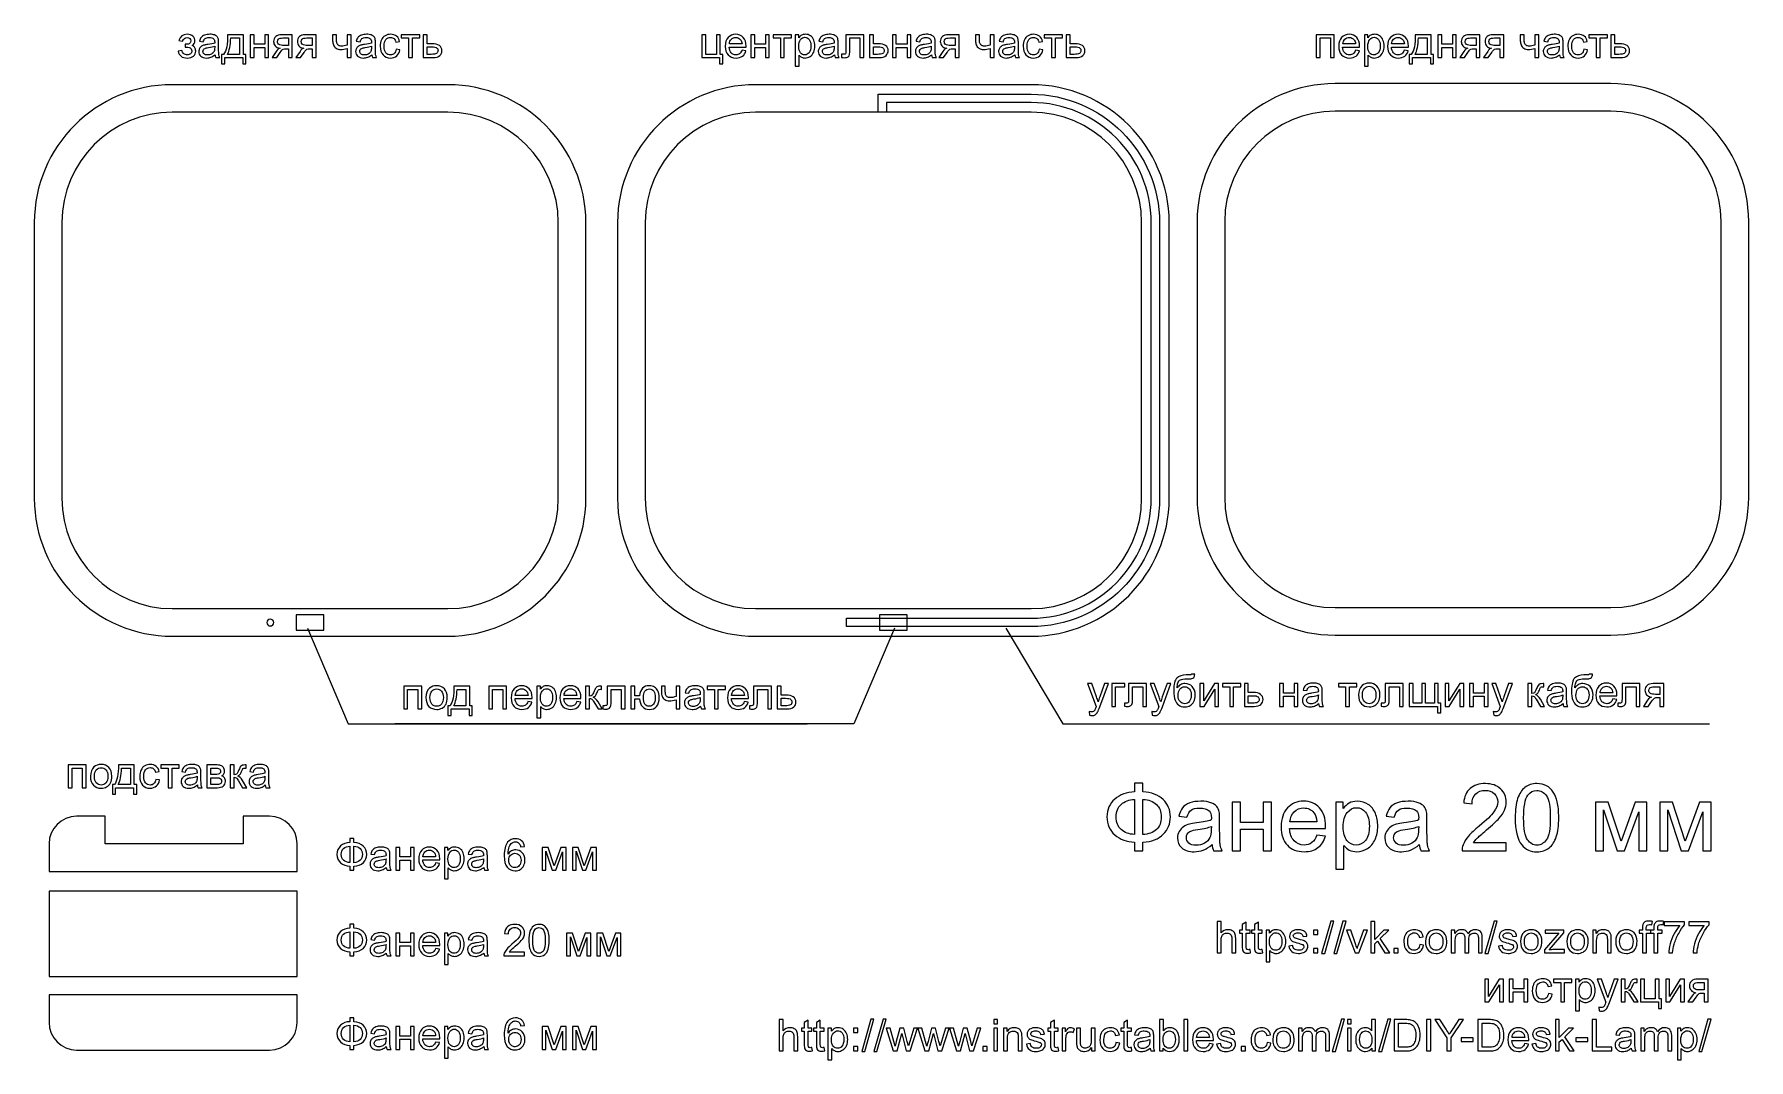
# Model space of a CAD drawing. Header units: centimetres. Extents: x -62 to 62, y -37 to 37.
import ezdxf

# ---------------------------------------------------------------- set-up
doc = ezdxf.new("R2010")
doc.units = ezdxf.units.CM
doc.header["$MEASUREMENT"] = 0
doc.layers.add('layer 1', color=7, linetype='Continuous')

msp = doc.modelspace()

# ---------------------------------------------------------------- linework, layer by layer
at = {"layer": 'layer 1', "color": 250}
for points, knots in [([(-51.31251, 36.51567), (-51.31251, 36.51567), (-51.31251, 36.73521), (-51.31251, 36.73521), (-51.31251, 36.73521), (-51.19478, 36.73627), (-51.11417, 36.74105), (-51.07175, 36.749), (-51.07175, 36.749), (-51.0288, 36.75749), (-50.98796, 36.78188), (-50.94978, 36.82324), (-50.94978, 36.82324), (-50.9116, 36.86461), (-50.89251, 36.91605), (-50.89251, 36.97809), (-50.89251, 36.97809), (-50.89251, 37.05286), (-50.91743, 37.11332), (-50.96781, 37.15786), (-50.96781, 37.15786), (-51.01819, 37.20294), (-51.08289, 37.22521), (-51.16296, 37.22521), (-51.16296, 37.22521), (-51.32046, 37.22521), (-51.43076, 37.13294), (-51.49387, 36.94839), (-51.49387, 36.94839), (-51.49387, 36.94839), (-51.76114, 36.99294), (-51.76114, 36.99294), (-51.76114, 36.99294), (-51.67841, 37.30051), (-51.47796, 37.4543), (-51.16084, 37.4543), (-51.16084, 37.4543), (-50.98478, 37.4543), (-50.8469, 37.40657), (-50.74668, 37.31059), (-50.74668, 37.31059), (-50.64645, 37.2146), (-50.5966, 37.10006), (-50.5966, 36.96695), (-50.5966, 36.96695), (-50.5966, 36.83279), (-50.66183, 36.72567), (-50.79175, 36.64665), (-50.79175, 36.64665), (-50.7085, 36.60211), (-50.64645, 36.54537), (-50.60456, 36.47643), (-50.60456, 36.47643), (-50.56319, 36.40749), (-50.54251, 36.32582), (-50.54251, 36.23143), (-50.54251, 36.23143), (-50.54251, 36.08348), (-50.5966, 35.96363), (-50.70425, 35.87136), (-50.70425, 35.87136), (-50.81243, 35.77909), (-50.96304, 35.73295), (-51.15713, 35.73295), (-51.15713, 35.73295), (-51.53364, 35.73295), (-51.75212, 35.89946), (-51.81205, 36.23249), (-51.81205, 36.23249), (-51.81205, 36.23249), (-51.54796, 36.28976), (-51.54796, 36.28976), (-51.54796, 36.28976), (-51.5241, 36.18476), (-51.47584, 36.1031), (-51.40266, 36.0453), (-51.40266, 36.0453), (-51.32948, 35.98749), (-51.24622, 35.95886), (-51.15183, 35.95886), (-51.15183, 35.95886), (-51.05743, 35.95886), (-50.97895, 35.98537), (-50.91637, 36.03893), (-50.91637, 36.03893), (-50.8538, 36.09196), (-50.82251, 36.15984), (-50.82251, 36.24257), (-50.82251, 36.24257), (-50.82251, 36.30673), (-50.84213, 36.36241), (-50.88137, 36.41014), (-50.88137, 36.41014), (-50.92062, 36.45787), (-50.96251, 36.48756), (-51.00705, 36.49923), (-51.00705, 36.49923), (-51.0516, 36.51143), (-51.1322, 36.51726), (-51.24887, 36.51726), (-51.24887, 36.51726), (-51.25842, 36.51726), (-51.27963, 36.51673), (-51.31251, 36.51567)], [0, 0, 0, 0, 0.037037037, 0.037037037, 0.037037037, 0.037037037, 0.074074074, 0.074074074, 0.074074074, 0.074074074, 0.111111111, 0.111111111, 0.111111111, 0.111111111, 0.148148148, 0.148148148, 0.148148148, 0.148148148, 0.185185185, 0.185185185, 0.185185185, 0.185185185, 0.222222222, 0.222222222, 0.222222222, 0.222222222, 0.259259259, 0.259259259, 0.259259259, 0.259259259, 0.296296296, 0.296296296, 0.296296296, 0.296296296, 0.333333333, 0.333333333, 0.333333333, 0.333333333, 0.37037037, 0.37037037, 0.37037037, 0.37037037, 0.407407407, 0.407407407, 0.407407407, 0.407407407, 0.444444444, 0.444444444, 0.444444444, 0.444444444, 0.481481481, 0.481481481, 0.481481481, 0.481481481, 0.518518519, 0.518518519, 0.518518519, 0.518518519, 0.555555556, 0.555555556, 0.555555556, 0.555555556, 0.592592593, 0.592592593, 0.592592593, 0.592592593, 0.62962963, 0.62962963, 0.62962963, 0.62962963, 0.666666667, 0.666666667, 0.666666667, 0.666666667, 0.703703704, 0.703703704, 0.703703704, 0.703703704, 0.740740741, 0.740740741, 0.740740741, 0.740740741, 0.777777778, 0.777777778, 0.777777778, 0.777777778, 0.814814815, 0.814814815, 0.814814815, 0.814814815, 0.851851852, 0.851851852, 0.851851852, 0.851851852, 0.888888889, 0.888888889, 0.888888889, 0.888888889, 0.925925926, 0.925925926, 0.925925926, 0.925925926, 1, 1, 1, 1]), ([(-49.14094, 35.97477), (-49.24487, 35.88621), (-49.3451, 35.82416), (-49.44108, 35.78757), (-49.44108, 35.78757), (-49.53707, 35.75098), (-49.63995, 35.73295), (-49.75025, 35.73295), (-49.75025, 35.73295), (-49.93161, 35.73295), (-50.07108, 35.77697), (-50.16865, 35.86552), (-50.16865, 35.86552), (-50.26623, 35.95355), (-50.31502, 36.06651), (-50.31502, 36.20386), (-50.31502, 36.20386), (-50.31502, 36.28446), (-50.29646, 36.35817), (-50.25986, 36.42499), (-50.25986, 36.42499), (-50.22274, 36.49181), (-50.17449, 36.54484), (-50.11509, 36.58514), (-50.11509, 36.58514), (-50.05517, 36.62544), (-49.98835, 36.6562), (-49.91358, 36.67688), (-49.91358, 36.67688), (-49.85843, 36.6912), (-49.77517, 36.70499), (-49.66434, 36.71877), (-49.66434, 36.71877), (-49.43843, 36.74529), (-49.27139, 36.77764), (-49.1648, 36.81476), (-49.1648, 36.81476), (-49.16374, 36.85294), (-49.16321, 36.87733), (-49.16321, 36.88741), (-49.16321, 36.88741), (-49.16321, 37.00089), (-49.18972, 37.08097), (-49.24275, 37.12763), (-49.24275, 37.12763), (-49.31434, 37.19074), (-49.42093, 37.22203), (-49.56199, 37.22203), (-49.56199, 37.22203), (-49.69404, 37.22203), (-49.79161, 37.19869), (-49.85419, 37.15256), (-49.85419, 37.15256), (-49.91729, 37.10642), (-49.96343, 37.02476), (-49.99365, 36.90703), (-49.99365, 36.90703), (-49.99365, 36.90703), (-50.26729, 36.94521), (-50.26729, 36.94521), (-50.26729, 36.94521), (-50.24236, 37.06241), (-50.20153, 37.15733), (-50.14426, 37.22945), (-50.14426, 37.22945), (-50.08699, 37.30157), (-50.00426, 37.35672), (-49.89608, 37.39597), (-49.89608, 37.39597), (-49.78843, 37.43468), (-49.66275, 37.4543), (-49.52063, 37.4543), (-49.52063, 37.4543), (-49.37957, 37.4543), (-49.26449, 37.43786), (-49.17593, 37.40445), (-49.17593, 37.40445), (-49.08791, 37.37104), (-49.02268, 37.32968), (-48.98132, 37.2793), (-48.98132, 37.2793), (-48.93995, 37.22892), (-48.91079, 37.16529), (-48.89382, 37.08839), (-48.89382, 37.08839), (-48.8848, 37.04067), (-48.88003, 36.95476), (-48.88003, 36.8312), (-48.88003, 36.8312), (-48.88003, 36.8312), (-48.88003, 36.45999), (-48.88003, 36.45999), (-48.88003, 36.45999), (-48.88003, 36.20067), (-48.87419, 36.03681), (-48.86253, 35.96734), (-48.86253, 35.96734), (-48.85139, 35.89787), (-48.82806, 35.83159), (-48.79412, 35.76795), (-48.79412, 35.76795), (-48.79412, 35.76795), (-49.08684, 35.76795), (-49.08684, 35.76795), (-49.08684, 35.76795), (-49.11495, 35.82681), (-49.13298, 35.89575), (-49.14094, 35.97477)], [0, 0, 0, 0, 0.035714286, 0.035714286, 0.035714286, 0.035714286, 0.071428571, 0.071428571, 0.071428571, 0.071428571, 0.107142857, 0.107142857, 0.107142857, 0.107142857, 0.142857143, 0.142857143, 0.142857143, 0.142857143, 0.178571429, 0.178571429, 0.178571429, 0.178571429, 0.214285714, 0.214285714, 0.214285714, 0.214285714, 0.25, 0.25, 0.25, 0.25, 0.285714286, 0.285714286, 0.285714286, 0.285714286, 0.321428571, 0.321428571, 0.321428571, 0.321428571, 0.357142857, 0.357142857, 0.357142857, 0.357142857, 0.392857143, 0.392857143, 0.392857143, 0.392857143, 0.428571429, 0.428571429, 0.428571429, 0.428571429, 0.464285714, 0.464285714, 0.464285714, 0.464285714, 0.5, 0.5, 0.5, 0.5, 0.535714286, 0.535714286, 0.535714286, 0.535714286, 0.571428571, 0.571428571, 0.571428571, 0.571428571, 0.607142857, 0.607142857, 0.607142857, 0.607142857, 0.642857143, 0.642857143, 0.642857143, 0.642857143, 0.678571429, 0.678571429, 0.678571429, 0.678571429, 0.714285714, 0.714285714, 0.714285714, 0.714285714, 0.75, 0.75, 0.75, 0.75, 0.785714286, 0.785714286, 0.785714286, 0.785714286, 0.821428571, 0.821428571, 0.821428571, 0.821428571, 0.857142857, 0.857142857, 0.857142857, 0.857142857, 0.892857143, 0.892857143, 0.892857143, 0.892857143, 0.928571429, 0.928571429, 0.928571429, 0.928571429, 1, 1, 1, 1]), ([(-48.23041, 37.4193), (-48.23041, 37.4193), (-47.0786, 37.4193), (-47.0786, 37.4193), (-47.0786, 37.4193), (-47.0786, 37.4193), (-47.0786, 35.99704), (-47.0786, 35.99704), (-47.0786, 35.99704), (-47.0786, 35.99704), (-46.90042, 35.99704), (-46.90042, 35.99704), (-46.90042, 35.99704), (-46.90042, 35.99704), (-46.90042, 35.30023), (-46.90042, 35.30023), (-46.90042, 35.30023), (-46.90042, 35.30023), (-47.12951, 35.30023), (-47.12951, 35.30023), (-47.12951, 35.30023), (-47.12951, 35.30023), (-47.12951, 35.76795), (-47.12951, 35.76795), (-47.12951, 35.76795), (-47.12951, 35.76795), (-48.43086, 35.76795), (-48.43086, 35.76795), (-48.43086, 35.76795), (-48.43086, 35.76795), (-48.43086, 35.30023), (-48.43086, 35.30023), (-48.43086, 35.30023), (-48.43086, 35.30023), (-48.65995, 35.30023), (-48.65995, 35.30023), (-48.65995, 35.30023), (-48.65995, 35.30023), (-48.65995, 35.99704), (-48.65995, 35.99704), (-48.65995, 35.99704), (-48.65995, 35.99704), (-48.51359, 35.99704), (-48.51359, 35.99704), (-48.51359, 35.99704), (-48.31632, 36.26484), (-48.22192, 36.73893), (-48.23041, 37.4193)], [0, 0, 0, 0, 0.076923077, 0.076923077, 0.076923077, 0.076923077, 0.153846154, 0.153846154, 0.153846154, 0.153846154, 0.230769231, 0.230769231, 0.230769231, 0.230769231, 0.307692308, 0.307692308, 0.307692308, 0.307692308, 0.384615385, 0.384615385, 0.384615385, 0.384615385, 0.461538462, 0.461538462, 0.461538462, 0.461538462, 0.538461538, 0.538461538, 0.538461538, 0.538461538, 0.615384615, 0.615384615, 0.615384615, 0.615384615, 0.692307692, 0.692307692, 0.692307692, 0.692307692, 0.769230769, 0.769230769, 0.769230769, 0.769230769, 0.846153846, 0.846153846, 0.846153846, 0.846153846, 1, 1, 1, 1]), ([(-46.59338, 37.4193), (-46.59338, 37.4193), (-46.31338, 37.4193), (-46.31338, 37.4193), (-46.31338, 37.4193), (-46.31338, 37.4193), (-46.31338, 36.73203), (-46.31338, 36.73203), (-46.31338, 36.73203), (-46.31338, 36.73203), (-45.53703, 36.73203), (-45.53703, 36.73203), (-45.53703, 36.73203), (-45.53703, 36.73203), (-45.53703, 37.4193), (-45.53703, 37.4193), (-45.53703, 37.4193), (-45.53703, 37.4193), (-45.25703, 37.4193), (-45.25703, 37.4193), (-45.25703, 37.4193), (-45.25703, 37.4193), (-45.25703, 35.76795), (-45.25703, 35.76795), (-45.25703, 35.76795), (-45.25703, 35.76795), (-45.53703, 35.76795), (-45.53703, 35.76795), (-45.53703, 35.76795), (-45.53703, 35.76795), (-45.53703, 36.49976), (-45.53703, 36.49976), (-45.53703, 36.49976), (-45.53703, 36.49976), (-46.31338, 36.49976), (-46.31338, 36.49976), (-46.31338, 36.49976), (-46.31338, 36.49976), (-46.31338, 35.76795), (-46.31338, 35.76795), (-46.31338, 35.76795), (-46.31338, 35.76795), (-46.59338, 35.76795), (-46.59338, 35.76795), (-46.59338, 35.76795), (-46.59338, 35.76795), (-46.59338, 37.4193), (-46.59338, 37.4193)], [0, 0, 0, 0, 0.076923077, 0.076923077, 0.076923077, 0.076923077, 0.153846154, 0.153846154, 0.153846154, 0.153846154, 0.230769231, 0.230769231, 0.230769231, 0.230769231, 0.307692308, 0.307692308, 0.307692308, 0.307692308, 0.384615385, 0.384615385, 0.384615385, 0.384615385, 0.461538462, 0.461538462, 0.461538462, 0.461538462, 0.538461538, 0.538461538, 0.538461538, 0.538461538, 0.615384615, 0.615384615, 0.615384615, 0.615384615, 0.692307692, 0.692307692, 0.692307692, 0.692307692, 0.769230769, 0.769230769, 0.769230769, 0.769230769, 0.846153846, 0.846153846, 0.846153846, 0.846153846, 1, 1, 1, 1]), ([(-43.53515, 37.4193), (-43.53515, 37.4193), (-43.53515, 35.76795), (-43.53515, 35.76795), (-43.53515, 35.76795), (-43.53515, 35.76795), (-43.81515, 35.76795), (-43.81515, 35.76795), (-43.81515, 35.76795), (-43.81515, 35.76795), (-43.81515, 36.41067), (-43.81515, 36.41067), (-43.81515, 36.41067), (-43.81515, 36.41067), (-43.97636, 36.41067), (-43.97636, 36.41067), (-43.97636, 36.41067), (-44.07446, 36.41067), (-44.14764, 36.39794), (-44.1959, 36.37196), (-44.1959, 36.37196), (-44.24416, 36.34598), (-44.31469, 36.26484), (-44.40749, 36.12749), (-44.40749, 36.12749), (-44.40749, 36.12749), (-44.65355, 35.76795), (-44.65355, 35.76795), (-44.65355, 35.76795), (-44.65355, 35.76795), (-45.00036, 35.76795), (-45.00036, 35.76795), (-45.00036, 35.76795), (-45.00036, 35.76795), (-44.69809, 36.21128), (-44.69809, 36.21128), (-44.69809, 36.21128), (-44.60582, 36.34704), (-44.51355, 36.4234), (-44.42181, 36.4409), (-44.42181, 36.4409), (-44.58143, 36.46264), (-44.70022, 36.52044), (-44.77764, 36.61378), (-44.77764, 36.61378), (-44.85506, 36.70711), (-44.89377, 36.81476), (-44.89377, 36.9362), (-44.89377, 36.9362), (-44.89377, 37.07991), (-44.8434, 37.19604), (-44.74211, 37.28513), (-44.74211, 37.28513), (-44.64082, 37.37475), (-44.49393, 37.4193), (-44.30196, 37.4193), (-44.30196, 37.4193), (-44.30196, 37.4193), (-43.53515, 37.4193), (-43.53515, 37.4193)], [0, 0, 0, 0, 0.0625, 0.0625, 0.0625, 0.0625, 0.125, 0.125, 0.125, 0.125, 0.1875, 0.1875, 0.1875, 0.1875, 0.25, 0.25, 0.25, 0.25, 0.3125, 0.3125, 0.3125, 0.3125, 0.375, 0.375, 0.375, 0.375, 0.4375, 0.4375, 0.4375, 0.4375, 0.5, 0.5, 0.5, 0.5, 0.5625, 0.5625, 0.5625, 0.5625, 0.625, 0.625, 0.625, 0.625, 0.6875, 0.6875, 0.6875, 0.6875, 0.75, 0.75, 0.75, 0.75, 0.8125, 0.8125, 0.8125, 0.8125, 0.875, 0.875, 0.875, 0.875, 1, 1, 1, 1]), ([(-41.81221, 37.4193), (-41.81221, 37.4193), (-41.81221, 35.76795), (-41.81221, 35.76795), (-41.81221, 35.76795), (-41.81221, 35.76795), (-42.09221, 35.76795), (-42.09221, 35.76795), (-42.09221, 35.76795), (-42.09221, 35.76795), (-42.09221, 36.41067), (-42.09221, 36.41067), (-42.09221, 36.41067), (-42.09221, 36.41067), (-42.25342, 36.41067), (-42.25342, 36.41067), (-42.25342, 36.41067), (-42.35152, 36.41067), (-42.4247, 36.39794), (-42.47296, 36.37196), (-42.47296, 36.37196), (-42.52122, 36.34598), (-42.59175, 36.26484), (-42.68455, 36.12749), (-42.68455, 36.12749), (-42.68455, 36.12749), (-42.93061, 35.76795), (-42.93061, 35.76795), (-42.93061, 35.76795), (-42.93061, 35.76795), (-43.27742, 35.76795), (-43.27742, 35.76795), (-43.27742, 35.76795), (-43.27742, 35.76795), (-42.97515, 36.21128), (-42.97515, 36.21128), (-42.97515, 36.21128), (-42.88288, 36.34704), (-42.79061, 36.4234), (-42.69887, 36.4409), (-42.69887, 36.4409), (-42.85849, 36.46264), (-42.97728, 36.52044), (-43.0547, 36.61378), (-43.0547, 36.61378), (-43.13212, 36.70711), (-43.17083, 36.81476), (-43.17083, 36.9362), (-43.17083, 36.9362), (-43.17083, 37.07991), (-43.12046, 37.19604), (-43.01917, 37.28513), (-43.01917, 37.28513), (-42.91788, 37.37475), (-42.77099, 37.4193), (-42.57902, 37.4193), (-42.57902, 37.4193), (-42.57902, 37.4193), (-41.81221, 37.4193), (-41.81221, 37.4193)], [0, 0, 0, 0, 0.0625, 0.0625, 0.0625, 0.0625, 0.125, 0.125, 0.125, 0.125, 0.1875, 0.1875, 0.1875, 0.1875, 0.25, 0.25, 0.25, 0.25, 0.3125, 0.3125, 0.3125, 0.3125, 0.375, 0.375, 0.375, 0.375, 0.4375, 0.4375, 0.4375, 0.4375, 0.5, 0.5, 0.5, 0.5, 0.5625, 0.5625, 0.5625, 0.5625, 0.625, 0.625, 0.625, 0.625, 0.6875, 0.6875, 0.6875, 0.6875, 0.75, 0.75, 0.75, 0.75, 0.8125, 0.8125, 0.8125, 0.8125, 0.875, 0.875, 0.875, 0.875, 1, 1, 1, 1]), ([(-40.61161, 37.4193), (-40.61161, 37.4193), (-40.33161, 37.4193), (-40.33161, 37.4193), (-40.33161, 37.4193), (-40.33161, 37.4193), (-40.33161, 37.10748), (-40.33161, 37.10748), (-40.33161, 37.10748), (-40.33161, 36.97279), (-40.32366, 36.87521), (-40.30722, 36.81476), (-40.30722, 36.81476), (-40.29131, 36.7543), (-40.2526, 36.70128), (-40.19108, 36.6562), (-40.19108, 36.6562), (-40.1301, 36.61112), (-40.05321, 36.58885), (-39.9604, 36.58885), (-39.9604, 36.58885), (-39.85434, 36.58885), (-39.71753, 36.61696), (-39.54889, 36.67264), (-39.54889, 36.67264), (-39.54889, 36.67264), (-39.54889, 37.4193), (-39.54889, 37.4193), (-39.54889, 37.4193), (-39.54889, 37.4193), (-39.2689, 37.4193), (-39.2689, 37.4193), (-39.2689, 37.4193), (-39.2689, 37.4193), (-39.2689, 35.76795), (-39.2689, 35.76795), (-39.2689, 35.76795), (-39.2689, 35.76795), (-39.54889, 35.76795), (-39.54889, 35.76795), (-39.54889, 35.76795), (-39.54889, 35.76795), (-39.54889, 36.43454), (-39.54889, 36.43454), (-39.54889, 36.43454), (-39.72124, 36.38044), (-39.88245, 36.3534), (-40.03199, 36.3534), (-40.03199, 36.3534), (-40.15768, 36.3534), (-40.26851, 36.38522), (-40.36449, 36.44885), (-40.36449, 36.44885), (-40.46048, 36.51249), (-40.5257, 36.59044), (-40.56017, 36.68271), (-40.56017, 36.68271), (-40.59464, 36.77499), (-40.61161, 36.87627), (-40.61161, 36.98711), (-40.61161, 36.98711), (-40.61161, 36.98711), (-40.61161, 37.4193), (-40.61161, 37.4193)], [0, 0, 0, 0, 0.058823529, 0.058823529, 0.058823529, 0.058823529, 0.117647059, 0.117647059, 0.117647059, 0.117647059, 0.176470588, 0.176470588, 0.176470588, 0.176470588, 0.235294118, 0.235294118, 0.235294118, 0.235294118, 0.294117647, 0.294117647, 0.294117647, 0.294117647, 0.352941176, 0.352941176, 0.352941176, 0.352941176, 0.411764706, 0.411764706, 0.411764706, 0.411764706, 0.470588235, 0.470588235, 0.470588235, 0.470588235, 0.529411765, 0.529411765, 0.529411765, 0.529411765, 0.588235294, 0.588235294, 0.588235294, 0.588235294, 0.647058824, 0.647058824, 0.647058824, 0.647058824, 0.705882353, 0.705882353, 0.705882353, 0.705882353, 0.764705882, 0.764705882, 0.764705882, 0.764705882, 0.823529412, 0.823529412, 0.823529412, 0.823529412, 0.882352941, 0.882352941, 0.882352941, 0.882352941, 1, 1, 1, 1]), ([(-37.77028, 35.97477), (-37.87421, 35.88621), (-37.97444, 35.82416), (-38.07042, 35.78757), (-38.07042, 35.78757), (-38.16641, 35.75098), (-38.26929, 35.73295), (-38.37959, 35.73295), (-38.37959, 35.73295), (-38.56095, 35.73295), (-38.70042, 35.77697), (-38.79799, 35.86552), (-38.79799, 35.86552), (-38.89557, 35.95355), (-38.94436, 36.06651), (-38.94436, 36.20386), (-38.94436, 36.20386), (-38.94436, 36.28446), (-38.9258, 36.35817), (-38.8892, 36.42499), (-38.8892, 36.42499), (-38.85208, 36.49181), (-38.80383, 36.54484), (-38.74443, 36.58514), (-38.74443, 36.58514), (-38.68451, 36.62544), (-38.61769, 36.6562), (-38.54292, 36.67688), (-38.54292, 36.67688), (-38.48777, 36.6912), (-38.40451, 36.70499), (-38.29368, 36.71877), (-38.29368, 36.71877), (-38.06777, 36.74529), (-37.90073, 36.77764), (-37.79414, 36.81476), (-37.79414, 36.81476), (-37.79308, 36.85294), (-37.79255, 36.87733), (-37.79255, 36.88741), (-37.79255, 36.88741), (-37.79255, 37.00089), (-37.81906, 37.08097), (-37.87209, 37.12763), (-37.87209, 37.12763), (-37.94368, 37.19074), (-38.05027, 37.22203), (-38.19133, 37.22203), (-38.19133, 37.22203), (-38.32338, 37.22203), (-38.42095, 37.19869), (-38.48353, 37.15256), (-38.48353, 37.15256), (-38.54663, 37.10642), (-38.59277, 37.02476), (-38.62299, 36.90703), (-38.62299, 36.90703), (-38.62299, 36.90703), (-38.89663, 36.94521), (-38.89663, 36.94521), (-38.89663, 36.94521), (-38.8717, 37.06241), (-38.83087, 37.15733), (-38.7736, 37.22945), (-38.7736, 37.22945), (-38.71633, 37.30157), (-38.6336, 37.35672), (-38.52542, 37.39597), (-38.52542, 37.39597), (-38.41777, 37.43468), (-38.29209, 37.4543), (-38.14997, 37.4543), (-38.14997, 37.4543), (-38.00891, 37.4543), (-37.89383, 37.43786), (-37.80527, 37.40445), (-37.80527, 37.40445), (-37.71725, 37.37104), (-37.65202, 37.32968), (-37.61066, 37.2793), (-37.61066, 37.2793), (-37.56929, 37.22892), (-37.54013, 37.16529), (-37.52316, 37.08839), (-37.52316, 37.08839), (-37.51414, 37.04067), (-37.50937, 36.95476), (-37.50937, 36.8312), (-37.50937, 36.8312), (-37.50937, 36.8312), (-37.50937, 36.45999), (-37.50937, 36.45999), (-37.50937, 36.45999), (-37.50937, 36.20067), (-37.50353, 36.03681), (-37.49187, 35.96734), (-37.49187, 35.96734), (-37.48073, 35.89787), (-37.4574, 35.83159), (-37.42346, 35.76795), (-37.42346, 35.76795), (-37.42346, 35.76795), (-37.71618, 35.76795), (-37.71618, 35.76795), (-37.71618, 35.76795), (-37.74429, 35.82681), (-37.76232, 35.89575), (-37.77028, 35.97477)], [0, 0, 0, 0, 0.035714286, 0.035714286, 0.035714286, 0.035714286, 0.071428571, 0.071428571, 0.071428571, 0.071428571, 0.107142857, 0.107142857, 0.107142857, 0.107142857, 0.142857143, 0.142857143, 0.142857143, 0.142857143, 0.178571429, 0.178571429, 0.178571429, 0.178571429, 0.214285714, 0.214285714, 0.214285714, 0.214285714, 0.25, 0.25, 0.25, 0.25, 0.285714286, 0.285714286, 0.285714286, 0.285714286, 0.321428571, 0.321428571, 0.321428571, 0.321428571, 0.357142857, 0.357142857, 0.357142857, 0.357142857, 0.392857143, 0.392857143, 0.392857143, 0.392857143, 0.428571429, 0.428571429, 0.428571429, 0.428571429, 0.464285714, 0.464285714, 0.464285714, 0.464285714, 0.5, 0.5, 0.5, 0.5, 0.535714286, 0.535714286, 0.535714286, 0.535714286, 0.571428571, 0.571428571, 0.571428571, 0.571428571, 0.607142857, 0.607142857, 0.607142857, 0.607142857, 0.642857143, 0.642857143, 0.642857143, 0.642857143, 0.678571429, 0.678571429, 0.678571429, 0.678571429, 0.714285714, 0.714285714, 0.714285714, 0.714285714, 0.75, 0.75, 0.75, 0.75, 0.785714286, 0.785714286, 0.785714286, 0.785714286, 0.821428571, 0.821428571, 0.821428571, 0.821428571, 0.857142857, 0.857142857, 0.857142857, 0.857142857, 0.892857143, 0.892857143, 0.892857143, 0.892857143, 0.928571429, 0.928571429, 0.928571429, 0.928571429, 1, 1, 1, 1]), ([(-36.00067, 36.37249), (-36.00067, 36.37249), (-35.72703, 36.33431), (-35.72703, 36.33431), (-35.72703, 36.33431), (-35.75726, 36.14605), (-35.83362, 35.99916), (-35.95718, 35.89257), (-35.95718, 35.89257), (-36.08074, 35.78598), (-36.23294, 35.73295), (-36.41271, 35.73295), (-36.41271, 35.73295), (-36.63808, 35.73295), (-36.81945, 35.80666), (-36.95626, 35.95408), (-36.95626, 35.95408), (-37.09361, 36.10151), (-37.16202, 36.31257), (-37.16202, 36.58726), (-37.16202, 36.58726), (-37.16202, 36.76544), (-37.13232, 36.92082), (-37.07346, 37.05445), (-37.07346, 37.05445), (-37.0146, 37.18756), (-36.92498, 37.28779), (-36.80407, 37.35407), (-36.80407, 37.35407), (-36.68369, 37.42089), (-36.55271, 37.4543), (-36.41059, 37.4543), (-36.41059, 37.4543), (-36.23188, 37.4543), (-36.08498, 37.40922), (-35.9715, 37.31854), (-35.9715, 37.31854), (-35.85748, 37.22786), (-35.7843, 37.099), (-35.75249, 36.93249), (-35.75249, 36.93249), (-35.75249, 36.93249), (-36.02294, 36.89112), (-36.02294, 36.89112), (-36.02294, 36.89112), (-36.04892, 37.00195), (-36.09453, 37.08521), (-36.16082, 37.14142), (-36.16082, 37.14142), (-36.22657, 37.1971), (-36.30612, 37.22521), (-36.39945, 37.22521), (-36.39945, 37.22521), (-36.54051, 37.22521), (-36.65505, 37.17483), (-36.74361, 37.07407), (-36.74361, 37.07407), (-36.83164, 36.97279), (-36.87566, 36.8137), (-36.87566, 36.59522), (-36.87566, 36.59522), (-36.87566, 36.37355), (-36.83323, 36.21287), (-36.74839, 36.11264), (-36.74839, 36.11264), (-36.66301, 36.01242), (-36.55218, 35.96204), (-36.41589, 35.96204), (-36.41589, 35.96204), (-36.30559, 35.96204), (-36.21384, 35.99545), (-36.14066, 36.0628), (-36.14066, 36.0628), (-36.06695, 36.12961), (-36.02029, 36.23302), (-36.00067, 36.37249)], [0, 0, 0, 0, 0.05, 0.05, 0.05, 0.05, 0.1, 0.1, 0.1, 0.1, 0.15, 0.15, 0.15, 0.15, 0.2, 0.2, 0.2, 0.2, 0.25, 0.25, 0.25, 0.25, 0.3, 0.3, 0.3, 0.3, 0.35, 0.35, 0.35, 0.35, 0.4, 0.4, 0.4, 0.4, 0.45, 0.45, 0.45, 0.45, 0.5, 0.5, 0.5, 0.5, 0.55, 0.55, 0.55, 0.55, 0.6, 0.6, 0.6, 0.6, 0.65, 0.65, 0.65, 0.65, 0.7, 0.7, 0.7, 0.7, 0.75, 0.75, 0.75, 0.75, 0.8, 0.8, 0.8, 0.8, 0.85, 0.85, 0.85, 0.85, 0.9, 0.9, 0.9, 0.9, 1, 1, 1, 1]), ([(-35.63475, 37.4193), (-35.63475, 37.4193), (-34.2984, 37.4193), (-34.2984, 37.4193), (-34.2984, 37.4193), (-34.2984, 37.4193), (-34.2984, 37.18703), (-34.2984, 37.18703), (-34.2984, 37.18703), (-34.2984, 37.18703), (-34.82658, 37.18703), (-34.82658, 37.18703), (-34.82658, 37.18703), (-34.82658, 37.18703), (-34.82658, 35.76795), (-34.82658, 35.76795), (-34.82658, 35.76795), (-34.82658, 35.76795), (-35.10658, 35.76795), (-35.10658, 35.76795), (-35.10658, 35.76795), (-35.10658, 35.76795), (-35.10658, 37.18703), (-35.10658, 37.18703), (-35.10658, 37.18703), (-35.10658, 37.18703), (-35.63475, 37.18703), (-35.63475, 37.18703), (-35.63475, 37.18703), (-35.63475, 37.18703), (-35.63475, 37.4193), (-35.63475, 37.4193)], [0, 0, 0, 0, 0.111111111, 0.111111111, 0.111111111, 0.111111111, 0.222222222, 0.222222222, 0.222222222, 0.222222222, 0.333333333, 0.333333333, 0.333333333, 0.333333333, 0.444444444, 0.444444444, 0.444444444, 0.444444444, 0.555555556, 0.555555556, 0.555555556, 0.555555556, 0.666666667, 0.666666667, 0.666666667, 0.666666667, 0.777777778, 0.777777778, 0.777777778, 0.777777778, 1, 1, 1, 1]), ([(-34.0375, 37.4193), (-34.0375, 37.4193), (-33.7575, 37.4193), (-33.7575, 37.4193), (-33.7575, 37.4193), (-33.7575, 37.4193), (-33.7575, 36.7734), (-33.7575, 36.7734), (-33.7575, 36.7734), (-33.7575, 36.7734), (-33.40326, 36.7734), (-33.40326, 36.7734), (-33.40326, 36.7734), (-33.17205, 36.7734), (-32.9944, 36.72885), (-32.86925, 36.63923), (-32.86925, 36.63923), (-32.74463, 36.54961), (-32.68205, 36.42605), (-32.68205, 36.26855), (-32.68205, 36.26855), (-32.68205, 36.13067), (-32.73402, 36.01295), (-32.83849, 35.91484), (-32.83849, 35.91484), (-32.94243, 35.81674), (-33.10894, 35.76795), (-33.33803, 35.76795), (-33.33803, 35.76795), (-33.33803, 35.76795), (-34.0375, 35.76795), (-34.0375, 35.76795), (-34.0375, 35.76795), (-34.0375, 35.76795), (-34.0375, 37.4193), (-34.0375, 37.4193)], [0, 0, 0, 0, 0.1, 0.1, 0.1, 0.1, 0.2, 0.2, 0.2, 0.2, 0.3, 0.3, 0.3, 0.3, 0.4, 0.4, 0.4, 0.4, 0.5, 0.5, 0.5, 0.5, 0.6, 0.6, 0.6, 0.6, 0.7, 0.7, 0.7, 0.7, 0.8, 0.8, 0.8, 0.8, 1, 1, 1, 1]), ([(-13.83468, 37.4193), (-13.83468, 37.4193), (-13.55468, 37.4193), (-13.55468, 37.4193), (-13.55468, 37.4193), (-13.55468, 37.4193), (-13.55468, 35.99704), (-13.55468, 35.99704), (-13.55468, 35.99704), (-13.55468, 35.99704), (-12.77833, 35.99704), (-12.77833, 35.99704), (-12.77833, 35.99704), (-12.77833, 35.99704), (-12.77833, 37.4193), (-12.77833, 37.4193), (-12.77833, 37.4193), (-12.77833, 37.4193), (-12.49833, 37.4193), (-12.49833, 37.4193), (-12.49833, 37.4193), (-12.49833, 37.4193), (-12.49833, 35.99704), (-12.49833, 35.99704), (-12.49833, 35.99704), (-12.49833, 35.99704), (-12.31697, 35.99704), (-12.31697, 35.99704), (-12.31697, 35.99704), (-12.31697, 35.99704), (-12.31697, 35.30023), (-12.31697, 35.30023), (-12.31697, 35.30023), (-12.31697, 35.30023), (-12.54606, 35.30023), (-12.54606, 35.30023), (-12.54606, 35.30023), (-12.54606, 35.30023), (-12.54606, 35.76795), (-12.54606, 35.76795), (-12.54606, 35.76795), (-12.54606, 35.76795), (-13.83468, 35.76795), (-13.83468, 35.76795), (-13.83468, 35.76795), (-13.83468, 35.76795), (-13.83468, 37.4193), (-13.83468, 37.4193)], [0, 0, 0, 0, 0.076923077, 0.076923077, 0.076923077, 0.076923077, 0.153846154, 0.153846154, 0.153846154, 0.153846154, 0.230769231, 0.230769231, 0.230769231, 0.230769231, 0.307692308, 0.307692308, 0.307692308, 0.307692308, 0.384615385, 0.384615385, 0.384615385, 0.384615385, 0.461538462, 0.461538462, 0.461538462, 0.461538462, 0.538461538, 0.538461538, 0.538461538, 0.538461538, 0.615384615, 0.615384615, 0.615384615, 0.615384615, 0.692307692, 0.692307692, 0.692307692, 0.692307692, 0.769230769, 0.769230769, 0.769230769, 0.769230769, 0.846153846, 0.846153846, 0.846153846, 0.846153846, 1, 1, 1, 1]), ([(-10.9244, 36.30249), (-10.9244, 36.30249), (-10.63486, 36.26431), (-10.63486, 36.26431), (-10.63486, 36.26431), (-10.67993, 36.0962), (-10.76425, 35.96522), (-10.88728, 35.87242), (-10.88728, 35.87242), (-11.01031, 35.77962), (-11.16727, 35.73295), (-11.35871, 35.73295), (-11.35871, 35.73295), (-11.59947, 35.73295), (-11.79038, 35.80719), (-11.93143, 35.95568), (-11.93143, 35.95568), (-12.07249, 36.10363), (-12.14302, 36.31204), (-12.14302, 36.57984), (-12.14302, 36.57984), (-12.14302, 36.85665), (-12.07196, 37.07195), (-11.92931, 37.22468), (-11.92931, 37.22468), (-11.78666, 37.37794), (-11.60159, 37.4543), (-11.37409, 37.4543), (-11.37409, 37.4543), (-11.15402, 37.4543), (-10.97425, 37.37953), (-10.83478, 37.22945), (-10.83478, 37.22945), (-10.69531, 37.07938), (-10.62531, 36.86832), (-10.62531, 36.59628), (-10.62531, 36.59628), (-10.62531, 36.57984), (-10.62584, 36.55491), (-10.6269, 36.52203), (-10.6269, 36.52203), (-10.6269, 36.52203), (-11.85666, 36.52203), (-11.85666, 36.52203), (-11.85666, 36.52203), (-11.84606, 36.3412), (-11.79515, 36.20226), (-11.70288, 36.10628), (-11.70288, 36.10628), (-11.61113, 36.0103), (-11.49606, 35.96204), (-11.35871, 35.96204), (-11.35871, 35.96204), (-11.25636, 35.96204), (-11.16887, 35.98908), (-11.09675, 36.04317), (-11.09675, 36.04317), (-11.02409, 36.09727), (-10.96682, 36.1837), (-10.9244, 36.30249)], [0, 0, 0, 0, 0.0625, 0.0625, 0.0625, 0.0625, 0.125, 0.125, 0.125, 0.125, 0.1875, 0.1875, 0.1875, 0.1875, 0.25, 0.25, 0.25, 0.25, 0.3125, 0.3125, 0.3125, 0.3125, 0.375, 0.375, 0.375, 0.375, 0.4375, 0.4375, 0.4375, 0.4375, 0.5, 0.5, 0.5, 0.5, 0.5625, 0.5625, 0.5625, 0.5625, 0.625, 0.625, 0.625, 0.625, 0.6875, 0.6875, 0.6875, 0.6875, 0.75, 0.75, 0.75, 0.75, 0.8125, 0.8125, 0.8125, 0.8125, 0.875, 0.875, 0.875, 0.875, 1, 1, 1, 1]), ([(-10.28114, 37.4193), (-10.28114, 37.4193), (-10.00114, 37.4193), (-10.00114, 37.4193), (-10.00114, 37.4193), (-10.00114, 37.4193), (-10.00114, 36.73203), (-10.00114, 36.73203), (-10.00114, 36.73203), (-10.00114, 36.73203), (-9.22479, 36.73203), (-9.22479, 36.73203), (-9.22479, 36.73203), (-9.22479, 36.73203), (-9.22479, 37.4193), (-9.22479, 37.4193), (-9.22479, 37.4193), (-9.22479, 37.4193), (-8.94479, 37.4193), (-8.94479, 37.4193), (-8.94479, 37.4193), (-8.94479, 37.4193), (-8.94479, 35.76795), (-8.94479, 35.76795), (-8.94479, 35.76795), (-8.94479, 35.76795), (-9.22479, 35.76795), (-9.22479, 35.76795), (-9.22479, 35.76795), (-9.22479, 35.76795), (-9.22479, 36.49976), (-9.22479, 36.49976), (-9.22479, 36.49976), (-9.22479, 36.49976), (-10.00114, 36.49976), (-10.00114, 36.49976), (-10.00114, 36.49976), (-10.00114, 36.49976), (-10.00114, 35.76795), (-10.00114, 35.76795), (-10.00114, 35.76795), (-10.00114, 35.76795), (-10.28114, 35.76795), (-10.28114, 35.76795), (-10.28114, 35.76795), (-10.28114, 35.76795), (-10.28114, 37.4193), (-10.28114, 37.4193)], [0, 0, 0, 0, 0.076923077, 0.076923077, 0.076923077, 0.076923077, 0.153846154, 0.153846154, 0.153846154, 0.153846154, 0.230769231, 0.230769231, 0.230769231, 0.230769231, 0.307692308, 0.307692308, 0.307692308, 0.307692308, 0.384615385, 0.384615385, 0.384615385, 0.384615385, 0.461538462, 0.461538462, 0.461538462, 0.461538462, 0.538461538, 0.538461538, 0.538461538, 0.538461538, 0.615384615, 0.615384615, 0.615384615, 0.615384615, 0.692307692, 0.692307692, 0.692307692, 0.692307692, 0.769230769, 0.769230769, 0.769230769, 0.769230769, 0.846153846, 0.846153846, 0.846153846, 0.846153846, 1, 1, 1, 1]), ([(-8.67062, 37.4193), (-8.67062, 37.4193), (-7.33427, 37.4193), (-7.33427, 37.4193), (-7.33427, 37.4193), (-7.33427, 37.4193), (-7.33427, 37.18703), (-7.33427, 37.18703), (-7.33427, 37.18703), (-7.33427, 37.18703), (-7.86245, 37.18703), (-7.86245, 37.18703), (-7.86245, 37.18703), (-7.86245, 37.18703), (-7.86245, 35.76795), (-7.86245, 35.76795), (-7.86245, 35.76795), (-7.86245, 35.76795), (-8.14245, 35.76795), (-8.14245, 35.76795), (-8.14245, 35.76795), (-8.14245, 35.76795), (-8.14245, 37.18703), (-8.14245, 37.18703), (-8.14245, 37.18703), (-8.14245, 37.18703), (-8.67062, 37.18703), (-8.67062, 37.18703), (-8.67062, 37.18703), (-8.67062, 37.18703), (-8.67062, 37.4193), (-8.67062, 37.4193)], [0, 0, 0, 0, 0.111111111, 0.111111111, 0.111111111, 0.111111111, 0.222222222, 0.222222222, 0.222222222, 0.222222222, 0.333333333, 0.333333333, 0.333333333, 0.333333333, 0.444444444, 0.444444444, 0.444444444, 0.444444444, 0.555555556, 0.555555556, 0.555555556, 0.555555556, 0.666666667, 0.666666667, 0.666666667, 0.666666667, 0.777777778, 0.777777778, 0.777777778, 0.777777778, 1, 1, 1, 1]), ([(-7.067, 35.13477), (-7.067, 35.13477), (-7.067, 37.4193), (-7.067, 37.4193), (-7.067, 37.4193), (-7.067, 37.4193), (-6.81246, 37.4193), (-6.81246, 37.4193), (-6.81246, 37.4193), (-6.81246, 37.4193), (-6.81246, 37.20241), (-6.81246, 37.20241), (-6.81246, 37.20241), (-6.75253, 37.28619), (-6.68466, 37.3493), (-6.60882, 37.39119), (-6.60882, 37.39119), (-6.53352, 37.43309), (-6.44178, 37.4543), (-6.33413, 37.4543), (-6.33413, 37.4543), (-6.19307, 37.4543), (-6.06898, 37.41824), (-5.96133, 37.34559), (-5.96133, 37.34559), (-5.85368, 37.27347), (-5.77254, 37.17112), (-5.71739, 37.03961), (-5.71739, 37.03961), (-5.66277, 36.90756), (-5.6352, 36.76332), (-5.6352, 36.60582), (-5.6352, 36.60582), (-5.6352, 36.43772), (-5.66542, 36.28605), (-5.72588, 36.15083), (-5.72588, 36.15083), (-5.78633, 36.01613), (-5.87436, 35.91272), (-5.98997, 35.8406), (-5.98997, 35.8406), (-6.10504, 35.76901), (-6.22648, 35.73295), (-6.35375, 35.73295), (-6.35375, 35.73295), (-6.44708, 35.73295), (-6.53087, 35.75257), (-6.60458, 35.79181), (-6.60458, 35.79181), (-6.67882, 35.83106), (-6.73928, 35.88037), (-6.787, 35.9403), (-6.787, 35.9403), (-6.787, 35.9403), (-6.787, 35.13477), (-6.787, 35.13477), (-6.787, 35.13477), (-6.787, 35.13477), (-7.067, 35.13477), (-7.067, 35.13477)], [0, 0, 0, 0, 0.0625, 0.0625, 0.0625, 0.0625, 0.125, 0.125, 0.125, 0.125, 0.1875, 0.1875, 0.1875, 0.1875, 0.25, 0.25, 0.25, 0.25, 0.3125, 0.3125, 0.3125, 0.3125, 0.375, 0.375, 0.375, 0.375, 0.4375, 0.4375, 0.4375, 0.4375, 0.5, 0.5, 0.5, 0.5, 0.5625, 0.5625, 0.5625, 0.5625, 0.625, 0.625, 0.625, 0.625, 0.6875, 0.6875, 0.6875, 0.6875, 0.75, 0.75, 0.75, 0.75, 0.8125, 0.8125, 0.8125, 0.8125, 0.875, 0.875, 0.875, 0.875, 1, 1, 1, 1]), ([(-4.21877, 35.97477), (-4.3227, 35.88621), (-4.42293, 35.82416), (-4.51891, 35.78757), (-4.51891, 35.78757), (-4.6149, 35.75098), (-4.71778, 35.73295), (-4.82808, 35.73295), (-4.82808, 35.73295), (-5.00944, 35.73295), (-5.14891, 35.77697), (-5.24648, 35.86552), (-5.24648, 35.86552), (-5.34406, 35.95355), (-5.39285, 36.06651), (-5.39285, 36.20386), (-5.39285, 36.20386), (-5.39285, 36.28446), (-5.37429, 36.35817), (-5.33769, 36.42499), (-5.33769, 36.42499), (-5.30057, 36.49181), (-5.25232, 36.54484), (-5.19292, 36.58514), (-5.19292, 36.58514), (-5.133, 36.62544), (-5.06618, 36.6562), (-4.99141, 36.67688), (-4.99141, 36.67688), (-4.93626, 36.6912), (-4.853, 36.70499), (-4.74217, 36.71877), (-4.74217, 36.71877), (-4.51626, 36.74529), (-4.34922, 36.77764), (-4.24263, 36.81476), (-4.24263, 36.81476), (-4.24157, 36.85294), (-4.24104, 36.87733), (-4.24104, 36.88741), (-4.24104, 36.88741), (-4.24104, 37.00089), (-4.26755, 37.08097), (-4.32058, 37.12763), (-4.32058, 37.12763), (-4.39217, 37.19074), (-4.49876, 37.22203), (-4.63982, 37.22203), (-4.63982, 37.22203), (-4.77187, 37.22203), (-4.86944, 37.19869), (-4.93202, 37.15256), (-4.93202, 37.15256), (-4.99512, 37.10642), (-5.04126, 37.02476), (-5.07148, 36.90703), (-5.07148, 36.90703), (-5.07148, 36.90703), (-5.34512, 36.94521), (-5.34512, 36.94521), (-5.34512, 36.94521), (-5.32019, 37.06241), (-5.27936, 37.15733), (-5.22209, 37.22945), (-5.22209, 37.22945), (-5.16482, 37.30157), (-5.08209, 37.35672), (-4.97391, 37.39597), (-4.97391, 37.39597), (-4.86626, 37.43468), (-4.74058, 37.4543), (-4.59846, 37.4543), (-4.59846, 37.4543), (-4.4574, 37.4543), (-4.34232, 37.43786), (-4.25376, 37.40445), (-4.25376, 37.40445), (-4.16574, 37.37104), (-4.10051, 37.32968), (-4.05915, 37.2793), (-4.05915, 37.2793), (-4.01778, 37.22892), (-3.98862, 37.16529), (-3.97165, 37.08839), (-3.97165, 37.08839), (-3.96263, 37.04067), (-3.95786, 36.95476), (-3.95786, 36.8312), (-3.95786, 36.8312), (-3.95786, 36.8312), (-3.95786, 36.45999), (-3.95786, 36.45999), (-3.95786, 36.45999), (-3.95786, 36.20067), (-3.95202, 36.03681), (-3.94036, 35.96734), (-3.94036, 35.96734), (-3.92922, 35.89787), (-3.90589, 35.83159), (-3.87195, 35.76795), (-3.87195, 35.76795), (-3.87195, 35.76795), (-4.16467, 35.76795), (-4.16467, 35.76795), (-4.16467, 35.76795), (-4.19278, 35.82681), (-4.21081, 35.89575), (-4.21877, 35.97477)], [0, 0, 0, 0, 0.035714286, 0.035714286, 0.035714286, 0.035714286, 0.071428571, 0.071428571, 0.071428571, 0.071428571, 0.107142857, 0.107142857, 0.107142857, 0.107142857, 0.142857143, 0.142857143, 0.142857143, 0.142857143, 0.178571429, 0.178571429, 0.178571429, 0.178571429, 0.214285714, 0.214285714, 0.214285714, 0.214285714, 0.25, 0.25, 0.25, 0.25, 0.285714286, 0.285714286, 0.285714286, 0.285714286, 0.321428571, 0.321428571, 0.321428571, 0.321428571, 0.357142857, 0.357142857, 0.357142857, 0.357142857, 0.392857143, 0.392857143, 0.392857143, 0.392857143, 0.428571429, 0.428571429, 0.428571429, 0.428571429, 0.464285714, 0.464285714, 0.464285714, 0.464285714, 0.5, 0.5, 0.5, 0.5, 0.535714286, 0.535714286, 0.535714286, 0.535714286, 0.571428571, 0.571428571, 0.571428571, 0.571428571, 0.607142857, 0.607142857, 0.607142857, 0.607142857, 0.642857143, 0.642857143, 0.642857143, 0.642857143, 0.678571429, 0.678571429, 0.678571429, 0.678571429, 0.714285714, 0.714285714, 0.714285714, 0.714285714, 0.75, 0.75, 0.75, 0.75, 0.785714286, 0.785714286, 0.785714286, 0.785714286, 0.821428571, 0.821428571, 0.821428571, 0.821428571, 0.857142857, 0.857142857, 0.857142857, 0.857142857, 0.892857143, 0.892857143, 0.892857143, 0.892857143, 0.928571429, 0.928571429, 0.928571429, 0.928571429, 1, 1, 1, 1]), ([(-3.39096, 37.4193), (-3.39096, 37.4193), (-2.08961, 37.4193), (-2.08961, 37.4193), (-2.08961, 37.4193), (-2.08961, 37.4193), (-2.08961, 35.76954), (-2.08961, 35.76954), (-2.08961, 35.76954), (-2.08961, 35.76954), (-2.36961, 35.76954), (-2.36961, 35.76954), (-2.36961, 35.76954), (-2.36961, 35.76954), (-2.36961, 37.18703), (-2.36961, 37.18703), (-2.36961, 37.18703), (-2.36961, 37.18703), (-3.11097, 37.18703), (-3.11097, 37.18703), (-3.11097, 37.18703), (-3.11097, 37.18703), (-3.11097, 36.3656), (-3.11097, 36.3656), (-3.11097, 36.3656), (-3.11097, 36.17416), (-3.11733, 36.04795), (-3.12953, 35.98643), (-3.12953, 35.98643), (-3.14225, 35.92545), (-3.17619, 35.87242), (-3.23188, 35.82681), (-3.23188, 35.82681), (-3.28809, 35.78121), (-3.36869, 35.7584), (-3.47422, 35.7584), (-3.47422, 35.7584), (-3.53945, 35.7584), (-3.61475, 35.76265), (-3.6996, 35.7706), (-3.6996, 35.7706), (-3.6996, 35.7706), (-3.6996, 36.0034), (-3.6996, 36.0034), (-3.6996, 36.0034), (-3.6996, 36.0034), (-3.5771, 36.0034), (-3.5771, 36.0034), (-3.5771, 36.0034), (-3.5193, 36.0034), (-3.47793, 36.00924), (-3.45301, 36.02143), (-3.45301, 36.02143), (-3.42809, 36.0331), (-3.41165, 36.05219), (-3.40316, 36.07817), (-3.40316, 36.07817), (-3.39521, 36.10416), (-3.39096, 36.18848), (-3.39096, 36.33113), (-3.39096, 36.33113), (-3.39096, 36.33113), (-3.39096, 37.4193), (-3.39096, 37.4193)], [0, 0, 0, 0, 0.058823529, 0.058823529, 0.058823529, 0.058823529, 0.117647059, 0.117647059, 0.117647059, 0.117647059, 0.176470588, 0.176470588, 0.176470588, 0.176470588, 0.235294118, 0.235294118, 0.235294118, 0.235294118, 0.294117647, 0.294117647, 0.294117647, 0.294117647, 0.352941176, 0.352941176, 0.352941176, 0.352941176, 0.411764706, 0.411764706, 0.411764706, 0.411764706, 0.470588235, 0.470588235, 0.470588235, 0.470588235, 0.529411765, 0.529411765, 0.529411765, 0.529411765, 0.588235294, 0.588235294, 0.588235294, 0.588235294, 0.647058824, 0.647058824, 0.647058824, 0.647058824, 0.705882353, 0.705882353, 0.705882353, 0.705882353, 0.764705882, 0.764705882, 0.764705882, 0.764705882, 0.823529412, 0.823529412, 0.823529412, 0.823529412, 0.882352941, 0.882352941, 0.882352941, 0.882352941, 1, 1, 1, 1]), ([(-1.67758, 37.4193), (-1.67758, 37.4193), (-1.39758, 37.4193), (-1.39758, 37.4193), (-1.39758, 37.4193), (-1.39758, 37.4193), (-1.39758, 36.7734), (-1.39758, 36.7734), (-1.39758, 36.7734), (-1.39758, 36.7734), (-1.04334, 36.7734), (-1.04334, 36.7734), (-1.04334, 36.7734), (-0.81213, 36.7734), (-0.63448, 36.72885), (-0.50933, 36.63923), (-0.50933, 36.63923), (-0.38471, 36.54961), (-0.32213, 36.42605), (-0.32213, 36.26855), (-0.32213, 36.26855), (-0.32213, 36.13067), (-0.3741, 36.01295), (-0.47857, 35.91484), (-0.47857, 35.91484), (-0.58251, 35.81674), (-0.74902, 35.76795), (-0.97811, 35.76795), (-0.97811, 35.76795), (-0.97811, 35.76795), (-1.67758, 35.76795), (-1.67758, 35.76795), (-1.67758, 35.76795), (-1.67758, 35.76795), (-1.67758, 37.4193), (-1.67758, 37.4193)], [0, 0, 0, 0, 0.1, 0.1, 0.1, 0.1, 0.2, 0.2, 0.2, 0.2, 0.3, 0.3, 0.3, 0.3, 0.4, 0.4, 0.4, 0.4, 0.5, 0.5, 0.5, 0.5, 0.6, 0.6, 0.6, 0.6, 0.7, 0.7, 0.7, 0.7, 0.8, 0.8, 0.8, 0.8, 1, 1, 1, 1]), ([(-0.0135, 37.4193), (-0.0135, 37.4193), (0.2665, 37.4193), (0.2665, 37.4193), (0.2665, 37.4193), (0.2665, 37.4193), (0.2665, 36.73203), (0.2665, 36.73203), (0.2665, 36.73203), (0.2665, 36.73203), (1.04285, 36.73203), (1.04285, 36.73203), (1.04285, 36.73203), (1.04285, 36.73203), (1.04285, 37.4193), (1.04285, 37.4193), (1.04285, 37.4193), (1.04285, 37.4193), (1.32285, 37.4193), (1.32285, 37.4193), (1.32285, 37.4193), (1.32285, 37.4193), (1.32285, 35.76795), (1.32285, 35.76795), (1.32285, 35.76795), (1.32285, 35.76795), (1.04285, 35.76795), (1.04285, 35.76795), (1.04285, 35.76795), (1.04285, 35.76795), (1.04285, 36.49976), (1.04285, 36.49976), (1.04285, 36.49976), (1.04285, 36.49976), (0.2665, 36.49976), (0.2665, 36.49976), (0.2665, 36.49976), (0.2665, 36.49976), (0.2665, 35.76795), (0.2665, 35.76795), (0.2665, 35.76795), (0.2665, 35.76795), (-0.0135, 35.76795), (-0.0135, 35.76795), (-0.0135, 35.76795), (-0.0135, 35.76795), (-0.0135, 37.4193), (-0.0135, 37.4193)], [0, 0, 0, 0, 0.076923077, 0.076923077, 0.076923077, 0.076923077, 0.153846154, 0.153846154, 0.153846154, 0.153846154, 0.230769231, 0.230769231, 0.230769231, 0.230769231, 0.307692308, 0.307692308, 0.307692308, 0.307692308, 0.384615385, 0.384615385, 0.384615385, 0.384615385, 0.461538462, 0.461538462, 0.461538462, 0.461538462, 0.538461538, 0.538461538, 0.538461538, 0.538461538, 0.615384615, 0.615384615, 0.615384615, 0.615384615, 0.692307692, 0.692307692, 0.692307692, 0.692307692, 0.769230769, 0.769230769, 0.769230769, 0.769230769, 0.846153846, 0.846153846, 0.846153846, 0.846153846, 1, 1, 1, 1]), ([(2.822, 35.97477), (2.71807, 35.88621), (2.61784, 35.82416), (2.52186, 35.78757), (2.52186, 35.78757), (2.42587, 35.75098), (2.32299, 35.73295), (2.21269, 35.73295), (2.21269, 35.73295), (2.03133, 35.73295), (1.89186, 35.77697), (1.79429, 35.86552), (1.79429, 35.86552), (1.69671, 35.95355), (1.64792, 36.06651), (1.64792, 36.20386), (1.64792, 36.20386), (1.64792, 36.28446), (1.66648, 36.35817), (1.70308, 36.42499), (1.70308, 36.42499), (1.7402, 36.49181), (1.78845, 36.54484), (1.84785, 36.58514), (1.84785, 36.58514), (1.90777, 36.62544), (1.97459, 36.6562), (2.04936, 36.67688), (2.04936, 36.67688), (2.10451, 36.6912), (2.18777, 36.70499), (2.2986, 36.71877), (2.2986, 36.71877), (2.52451, 36.74529), (2.69155, 36.77764), (2.79814, 36.81476), (2.79814, 36.81476), (2.7992, 36.85294), (2.79973, 36.87733), (2.79973, 36.88741), (2.79973, 36.88741), (2.79973, 37.00089), (2.77322, 37.08097), (2.72019, 37.12763), (2.72019, 37.12763), (2.6486, 37.19074), (2.54201, 37.22203), (2.40095, 37.22203), (2.40095, 37.22203), (2.2689, 37.22203), (2.17133, 37.19869), (2.10875, 37.15256), (2.10875, 37.15256), (2.04565, 37.10642), (1.99951, 37.02476), (1.96929, 36.90703), (1.96929, 36.90703), (1.96929, 36.90703), (1.69565, 36.94521), (1.69565, 36.94521), (1.69565, 36.94521), (1.72058, 37.06241), (1.76141, 37.15733), (1.81868, 37.22945), (1.81868, 37.22945), (1.87595, 37.30157), (1.95868, 37.35672), (2.06686, 37.39597), (2.06686, 37.39597), (2.17451, 37.43468), (2.30019, 37.4543), (2.44231, 37.4543), (2.44231, 37.4543), (2.58337, 37.4543), (2.69845, 37.43786), (2.78701, 37.40445), (2.78701, 37.40445), (2.87503, 37.37104), (2.94026, 37.32968), (2.98162, 37.2793), (2.98162, 37.2793), (3.02299, 37.22892), (3.05215, 37.16529), (3.06912, 37.08839), (3.06912, 37.08839), (3.07814, 37.04067), (3.08291, 36.95476), (3.08291, 36.8312), (3.08291, 36.8312), (3.08291, 36.8312), (3.08291, 36.45999), (3.08291, 36.45999), (3.08291, 36.45999), (3.08291, 36.20067), (3.08875, 36.03681), (3.10041, 35.96734), (3.10041, 35.96734), (3.11155, 35.89787), (3.13488, 35.83159), (3.16882, 35.76795), (3.16882, 35.76795), (3.16882, 35.76795), (2.8761, 35.76795), (2.8761, 35.76795), (2.8761, 35.76795), (2.84799, 35.82681), (2.82996, 35.89575), (2.822, 35.97477)], [0, 0, 0, 0, 0.035714286, 0.035714286, 0.035714286, 0.035714286, 0.071428571, 0.071428571, 0.071428571, 0.071428571, 0.107142857, 0.107142857, 0.107142857, 0.107142857, 0.142857143, 0.142857143, 0.142857143, 0.142857143, 0.178571429, 0.178571429, 0.178571429, 0.178571429, 0.214285714, 0.214285714, 0.214285714, 0.214285714, 0.25, 0.25, 0.25, 0.25, 0.285714286, 0.285714286, 0.285714286, 0.285714286, 0.321428571, 0.321428571, 0.321428571, 0.321428571, 0.357142857, 0.357142857, 0.357142857, 0.357142857, 0.392857143, 0.392857143, 0.392857143, 0.392857143, 0.428571429, 0.428571429, 0.428571429, 0.428571429, 0.464285714, 0.464285714, 0.464285714, 0.464285714, 0.5, 0.5, 0.5, 0.5, 0.535714286, 0.535714286, 0.535714286, 0.535714286, 0.571428571, 0.571428571, 0.571428571, 0.571428571, 0.607142857, 0.607142857, 0.607142857, 0.607142857, 0.642857143, 0.642857143, 0.642857143, 0.642857143, 0.678571429, 0.678571429, 0.678571429, 0.678571429, 0.714285714, 0.714285714, 0.714285714, 0.714285714, 0.75, 0.75, 0.75, 0.75, 0.785714286, 0.785714286, 0.785714286, 0.785714286, 0.821428571, 0.821428571, 0.821428571, 0.821428571, 0.857142857, 0.857142857, 0.857142857, 0.857142857, 0.892857143, 0.892857143, 0.892857143, 0.892857143, 0.928571429, 0.928571429, 0.928571429, 0.928571429, 1, 1, 1, 1]), ([(4.81434, 37.4193), (4.81434, 37.4193), (4.81434, 35.76795), (4.81434, 35.76795), (4.81434, 35.76795), (4.81434, 35.76795), (4.53434, 35.76795), (4.53434, 35.76795), (4.53434, 35.76795), (4.53434, 35.76795), (4.53434, 36.41067), (4.53434, 36.41067), (4.53434, 36.41067), (4.53434, 36.41067), (4.37313, 36.41067), (4.37313, 36.41067), (4.37313, 36.41067), (4.27503, 36.41067), (4.20185, 36.39794), (4.15359, 36.37196), (4.15359, 36.37196), (4.10533, 36.34598), (4.0348, 36.26484), (3.942, 36.12749), (3.942, 36.12749), (3.942, 36.12749), (3.69594, 35.76795), (3.69594, 35.76795), (3.69594, 35.76795), (3.69594, 35.76795), (3.34913, 35.76795), (3.34913, 35.76795), (3.34913, 35.76795), (3.34913, 35.76795), (3.6514, 36.21128), (3.6514, 36.21128), (3.6514, 36.21128), (3.74367, 36.34704), (3.83594, 36.4234), (3.92768, 36.4409), (3.92768, 36.4409), (3.76806, 36.46264), (3.64927, 36.52044), (3.57185, 36.61378), (3.57185, 36.61378), (3.49443, 36.70711), (3.45572, 36.81476), (3.45572, 36.9362), (3.45572, 36.9362), (3.45572, 37.07991), (3.50609, 37.19604), (3.60738, 37.28513), (3.60738, 37.28513), (3.70867, 37.37475), (3.85556, 37.4193), (4.04753, 37.4193), (4.04753, 37.4193), (4.04753, 37.4193), (4.81434, 37.4193), (4.81434, 37.4193)], [0, 0, 0, 0, 0.0625, 0.0625, 0.0625, 0.0625, 0.125, 0.125, 0.125, 0.125, 0.1875, 0.1875, 0.1875, 0.1875, 0.25, 0.25, 0.25, 0.25, 0.3125, 0.3125, 0.3125, 0.3125, 0.375, 0.375, 0.375, 0.375, 0.4375, 0.4375, 0.4375, 0.4375, 0.5, 0.5, 0.5, 0.5, 0.5625, 0.5625, 0.5625, 0.5625, 0.625, 0.625, 0.625, 0.625, 0.6875, 0.6875, 0.6875, 0.6875, 0.75, 0.75, 0.75, 0.75, 0.8125, 0.8125, 0.8125, 0.8125, 0.875, 0.875, 0.875, 0.875, 1, 1, 1, 1]), ([(6.01494, 37.4193), (6.01494, 37.4193), (6.29494, 37.4193), (6.29494, 37.4193), (6.29494, 37.4193), (6.29494, 37.4193), (6.29494, 37.10748), (6.29494, 37.10748), (6.29494, 37.10748), (6.29494, 36.97279), (6.30289, 36.87521), (6.31933, 36.81476), (6.31933, 36.81476), (6.33524, 36.7543), (6.37395, 36.70128), (6.43547, 36.6562), (6.43547, 36.6562), (6.49645, 36.61112), (6.57334, 36.58885), (6.66615, 36.58885), (6.66615, 36.58885), (6.77221, 36.58885), (6.90902, 36.61696), (7.07766, 36.67264), (7.07766, 36.67264), (7.07766, 36.67264), (7.07766, 37.4193), (7.07766, 37.4193), (7.07766, 37.4193), (7.07766, 37.4193), (7.35765, 37.4193), (7.35765, 37.4193), (7.35765, 37.4193), (7.35765, 37.4193), (7.35765, 35.76795), (7.35765, 35.76795), (7.35765, 35.76795), (7.35765, 35.76795), (7.07766, 35.76795), (7.07766, 35.76795), (7.07766, 35.76795), (7.07766, 35.76795), (7.07766, 36.43454), (7.07766, 36.43454), (7.07766, 36.43454), (6.90531, 36.38044), (6.7441, 36.3534), (6.59456, 36.3534), (6.59456, 36.3534), (6.46887, 36.3534), (6.35804, 36.38522), (6.26206, 36.44885), (6.26206, 36.44885), (6.16607, 36.51249), (6.10085, 36.59044), (6.06638, 36.68271), (6.06638, 36.68271), (6.03191, 36.77499), (6.01494, 36.87627), (6.01494, 36.98711), (6.01494, 36.98711), (6.01494, 36.98711), (6.01494, 37.4193), (6.01494, 37.4193)], [0, 0, 0, 0, 0.058823529, 0.058823529, 0.058823529, 0.058823529, 0.117647059, 0.117647059, 0.117647059, 0.117647059, 0.176470588, 0.176470588, 0.176470588, 0.176470588, 0.235294118, 0.235294118, 0.235294118, 0.235294118, 0.294117647, 0.294117647, 0.294117647, 0.294117647, 0.352941176, 0.352941176, 0.352941176, 0.352941176, 0.411764706, 0.411764706, 0.411764706, 0.411764706, 0.470588235, 0.470588235, 0.470588235, 0.470588235, 0.529411765, 0.529411765, 0.529411765, 0.529411765, 0.588235294, 0.588235294, 0.588235294, 0.588235294, 0.647058824, 0.647058824, 0.647058824, 0.647058824, 0.705882353, 0.705882353, 0.705882353, 0.705882353, 0.764705882, 0.764705882, 0.764705882, 0.764705882, 0.823529412, 0.823529412, 0.823529412, 0.823529412, 0.882352941, 0.882352941, 0.882352941, 0.882352941, 1, 1, 1, 1]), ([(8.85627, 35.97477), (8.75234, 35.88621), (8.65211, 35.82416), (8.55613, 35.78757), (8.55613, 35.78757), (8.46014, 35.75098), (8.35726, 35.73295), (8.24696, 35.73295), (8.24696, 35.73295), (8.0656, 35.73295), (7.92613, 35.77697), (7.82856, 35.86552), (7.82856, 35.86552), (7.73098, 35.95355), (7.68219, 36.06651), (7.68219, 36.20386), (7.68219, 36.20386), (7.68219, 36.28446), (7.70075, 36.35817), (7.73735, 36.42499), (7.73735, 36.42499), (7.77447, 36.49181), (7.82272, 36.54484), (7.88212, 36.58514), (7.88212, 36.58514), (7.94204, 36.62544), (8.00886, 36.6562), (8.08363, 36.67688), (8.08363, 36.67688), (8.13878, 36.6912), (8.22204, 36.70499), (8.33287, 36.71877), (8.33287, 36.71877), (8.55878, 36.74529), (8.72582, 36.77764), (8.83241, 36.81476), (8.83241, 36.81476), (8.83347, 36.85294), (8.834, 36.87733), (8.834, 36.88741), (8.834, 36.88741), (8.834, 37.00089), (8.80749, 37.08097), (8.75446, 37.12763), (8.75446, 37.12763), (8.68287, 37.19074), (8.57628, 37.22203), (8.43522, 37.22203), (8.43522, 37.22203), (8.30317, 37.22203), (8.2056, 37.19869), (8.14302, 37.15256), (8.14302, 37.15256), (8.07992, 37.10642), (8.03378, 37.02476), (8.00356, 36.90703), (8.00356, 36.90703), (8.00356, 36.90703), (7.72992, 36.94521), (7.72992, 36.94521), (7.72992, 36.94521), (7.75485, 37.06241), (7.79568, 37.15733), (7.85295, 37.22945), (7.85295, 37.22945), (7.91022, 37.30157), (7.99295, 37.35672), (8.10113, 37.39597), (8.10113, 37.39597), (8.20878, 37.43468), (8.33446, 37.4543), (8.47658, 37.4543), (8.47658, 37.4543), (8.61764, 37.4543), (8.73272, 37.43786), (8.82128, 37.40445), (8.82128, 37.40445), (8.9093, 37.37104), (8.97453, 37.32968), (9.01589, 37.2793), (9.01589, 37.2793), (9.05726, 37.22892), (9.08642, 37.16529), (9.10339, 37.08839), (9.10339, 37.08839), (9.11241, 37.04067), (9.11718, 36.95476), (9.11718, 36.8312), (9.11718, 36.8312), (9.11718, 36.8312), (9.11718, 36.45999), (9.11718, 36.45999), (9.11718, 36.45999), (9.11718, 36.20067), (9.12302, 36.03681), (9.13468, 35.96734), (9.13468, 35.96734), (9.14582, 35.89787), (9.16915, 35.83159), (9.20309, 35.76795), (9.20309, 35.76795), (9.20309, 35.76795), (8.91037, 35.76795), (8.91037, 35.76795), (8.91037, 35.76795), (8.88226, 35.82681), (8.86423, 35.89575), (8.85627, 35.97477)], [0, 0, 0, 0, 0.035714286, 0.035714286, 0.035714286, 0.035714286, 0.071428571, 0.071428571, 0.071428571, 0.071428571, 0.107142857, 0.107142857, 0.107142857, 0.107142857, 0.142857143, 0.142857143, 0.142857143, 0.142857143, 0.178571429, 0.178571429, 0.178571429, 0.178571429, 0.214285714, 0.214285714, 0.214285714, 0.214285714, 0.25, 0.25, 0.25, 0.25, 0.285714286, 0.285714286, 0.285714286, 0.285714286, 0.321428571, 0.321428571, 0.321428571, 0.321428571, 0.357142857, 0.357142857, 0.357142857, 0.357142857, 0.392857143, 0.392857143, 0.392857143, 0.392857143, 0.428571429, 0.428571429, 0.428571429, 0.428571429, 0.464285714, 0.464285714, 0.464285714, 0.464285714, 0.5, 0.5, 0.5, 0.5, 0.535714286, 0.535714286, 0.535714286, 0.535714286, 0.571428571, 0.571428571, 0.571428571, 0.571428571, 0.607142857, 0.607142857, 0.607142857, 0.607142857, 0.642857143, 0.642857143, 0.642857143, 0.642857143, 0.678571429, 0.678571429, 0.678571429, 0.678571429, 0.714285714, 0.714285714, 0.714285714, 0.714285714, 0.75, 0.75, 0.75, 0.75, 0.785714286, 0.785714286, 0.785714286, 0.785714286, 0.821428571, 0.821428571, 0.821428571, 0.821428571, 0.857142857, 0.857142857, 0.857142857, 0.857142857, 0.892857143, 0.892857143, 0.892857143, 0.892857143, 0.928571429, 0.928571429, 0.928571429, 0.928571429, 1, 1, 1, 1]), ([(10.62588, 36.37249), (10.62588, 36.37249), (10.89952, 36.33431), (10.89952, 36.33431), (10.89952, 36.33431), (10.86929, 36.14605), (10.79293, 35.99916), (10.66937, 35.89257), (10.66937, 35.89257), (10.54581, 35.78598), (10.39361, 35.73295), (10.21384, 35.73295), (10.21384, 35.73295), (9.98847, 35.73295), (9.8071, 35.80666), (9.67029, 35.95408), (9.67029, 35.95408), (9.53294, 36.10151), (9.46453, 36.31257), (9.46453, 36.58726), (9.46453, 36.58726), (9.46453, 36.76544), (9.49423, 36.92082), (9.55309, 37.05445), (9.55309, 37.05445), (9.61195, 37.18756), (9.70157, 37.28779), (9.82248, 37.35407), (9.82248, 37.35407), (9.94286, 37.42089), (10.07384, 37.4543), (10.21596, 37.4543), (10.21596, 37.4543), (10.39467, 37.4543), (10.54157, 37.40922), (10.65505, 37.31854), (10.65505, 37.31854), (10.76907, 37.22786), (10.84225, 37.099), (10.87406, 36.93249), (10.87406, 36.93249), (10.87406, 36.93249), (10.60361, 36.89112), (10.60361, 36.89112), (10.60361, 36.89112), (10.57763, 37.00195), (10.53202, 37.08521), (10.46573, 37.14142), (10.46573, 37.14142), (10.39998, 37.1971), (10.32043, 37.22521), (10.2271, 37.22521), (10.2271, 37.22521), (10.08604, 37.22521), (9.9715, 37.17483), (9.88294, 37.07407), (9.88294, 37.07407), (9.79491, 36.97279), (9.75089, 36.8137), (9.75089, 36.59522), (9.75089, 36.59522), (9.75089, 36.37355), (9.79332, 36.21287), (9.87816, 36.11264), (9.87816, 36.11264), (9.96354, 36.01242), (10.07437, 35.96204), (10.21066, 35.96204), (10.21066, 35.96204), (10.32096, 35.96204), (10.41271, 35.99545), (10.48589, 36.0628), (10.48589, 36.0628), (10.5596, 36.12961), (10.60626, 36.23302), (10.62588, 36.37249)], [0, 0, 0, 0, 0.05, 0.05, 0.05, 0.05, 0.1, 0.1, 0.1, 0.1, 0.15, 0.15, 0.15, 0.15, 0.2, 0.2, 0.2, 0.2, 0.25, 0.25, 0.25, 0.25, 0.3, 0.3, 0.3, 0.3, 0.35, 0.35, 0.35, 0.35, 0.4, 0.4, 0.4, 0.4, 0.45, 0.45, 0.45, 0.45, 0.5, 0.5, 0.5, 0.5, 0.55, 0.55, 0.55, 0.55, 0.6, 0.6, 0.6, 0.6, 0.65, 0.65, 0.65, 0.65, 0.7, 0.7, 0.7, 0.7, 0.75, 0.75, 0.75, 0.75, 0.8, 0.8, 0.8, 0.8, 0.85, 0.85, 0.85, 0.85, 0.9, 0.9, 0.9, 0.9, 1, 1, 1, 1]), ([(10.9918, 37.4193), (10.9918, 37.4193), (12.32815, 37.4193), (12.32815, 37.4193), (12.32815, 37.4193), (12.32815, 37.4193), (12.32815, 37.18703), (12.32815, 37.18703), (12.32815, 37.18703), (12.32815, 37.18703), (11.79997, 37.18703), (11.79997, 37.18703), (11.79997, 37.18703), (11.79997, 37.18703), (11.79997, 35.76795), (11.79997, 35.76795), (11.79997, 35.76795), (11.79997, 35.76795), (11.51997, 35.76795), (11.51997, 35.76795), (11.51997, 35.76795), (11.51997, 35.76795), (11.51997, 37.18703), (11.51997, 37.18703), (11.51997, 37.18703), (11.51997, 37.18703), (10.9918, 37.18703), (10.9918, 37.18703), (10.9918, 37.18703), (10.9918, 37.18703), (10.9918, 37.4193), (10.9918, 37.4193)], [0, 0, 0, 0, 0.111111111, 0.111111111, 0.111111111, 0.111111111, 0.222222222, 0.222222222, 0.222222222, 0.222222222, 0.333333333, 0.333333333, 0.333333333, 0.333333333, 0.444444444, 0.444444444, 0.444444444, 0.444444444, 0.555555556, 0.555555556, 0.555555556, 0.555555556, 0.666666667, 0.666666667, 0.666666667, 0.666666667, 0.777777778, 0.777777778, 0.777777778, 0.777777778, 1, 1, 1, 1]), ([(12.58905, 37.4193), (12.58905, 37.4193), (12.86905, 37.4193), (12.86905, 37.4193), (12.86905, 37.4193), (12.86905, 37.4193), (12.86905, 36.7734), (12.86905, 36.7734), (12.86905, 36.7734), (12.86905, 36.7734), (13.22329, 36.7734), (13.22329, 36.7734), (13.22329, 36.7734), (13.4545, 36.7734), (13.63215, 36.72885), (13.7573, 36.63923), (13.7573, 36.63923), (13.88192, 36.54961), (13.9445, 36.42605), (13.9445, 36.26855), (13.9445, 36.26855), (13.9445, 36.13067), (13.89253, 36.01295), (13.78806, 35.91484), (13.78806, 35.91484), (13.68412, 35.81674), (13.51761, 35.76795), (13.28852, 35.76795), (13.28852, 35.76795), (13.28852, 35.76795), (12.58905, 35.76795), (12.58905, 35.76795), (12.58905, 35.76795), (12.58905, 35.76795), (12.58905, 37.4193), (12.58905, 37.4193)], [0, 0, 0, 0, 0.1, 0.1, 0.1, 0.1, 0.2, 0.2, 0.2, 0.2, 0.3, 0.3, 0.3, 0.3, 0.4, 0.4, 0.4, 0.4, 0.5, 0.5, 0.5, 0.5, 0.6, 0.6, 0.6, 0.6, 0.7, 0.7, 0.7, 0.7, 0.8, 0.8, 0.8, 0.8, 1, 1, 1, 1]), ([(30.71613, 37.4193), (30.71613, 37.4193), (32.02066, 37.4193), (32.02066, 37.4193), (32.02066, 37.4193), (32.02066, 37.4193), (32.02066, 35.76795), (32.02066, 35.76795), (32.02066, 35.76795), (32.02066, 35.76795), (31.74066, 35.76795), (31.74066, 35.76795), (31.74066, 35.76795), (31.74066, 35.76795), (31.74066, 37.18703), (31.74066, 37.18703), (31.74066, 37.18703), (31.74066, 37.18703), (30.99613, 37.18703), (30.99613, 37.18703), (30.99613, 37.18703), (30.99613, 37.18703), (30.99613, 35.76795), (30.99613, 35.76795), (30.99613, 35.76795), (30.99613, 35.76795), (30.71613, 35.76795), (30.71613, 35.76795), (30.71613, 35.76795), (30.71613, 35.76795), (30.71613, 37.4193), (30.71613, 37.4193)], [0, 0, 0, 0, 0.111111111, 0.111111111, 0.111111111, 0.111111111, 0.222222222, 0.222222222, 0.222222222, 0.222222222, 0.333333333, 0.333333333, 0.333333333, 0.333333333, 0.444444444, 0.444444444, 0.444444444, 0.444444444, 0.555555556, 0.555555556, 0.555555556, 0.555555556, 0.666666667, 0.666666667, 0.666666667, 0.666666667, 0.777777778, 0.777777778, 0.777777778, 0.777777778, 1, 1, 1, 1]), ([(33.56542, 36.30249), (33.56542, 36.30249), (33.85496, 36.26431), (33.85496, 36.26431), (33.85496, 36.26431), (33.80989, 36.0962), (33.72557, 35.96522), (33.60254, 35.87242), (33.60254, 35.87242), (33.47951, 35.77962), (33.32255, 35.73295), (33.13111, 35.73295), (33.13111, 35.73295), (32.89035, 35.73295), (32.69944, 35.80719), (32.55839, 35.95568), (32.55839, 35.95568), (32.41733, 36.10363), (32.3468, 36.31204), (32.3468, 36.57984), (32.3468, 36.57984), (32.3468, 36.85665), (32.41786, 37.07195), (32.56051, 37.22468), (32.56051, 37.22468), (32.70316, 37.37794), (32.88823, 37.4543), (33.11573, 37.4543), (33.11573, 37.4543), (33.3358, 37.4543), (33.51557, 37.37953), (33.65504, 37.22945), (33.65504, 37.22945), (33.79451, 37.07938), (33.86451, 36.86832), (33.86451, 36.59628), (33.86451, 36.59628), (33.86451, 36.57984), (33.86398, 36.55491), (33.86292, 36.52203), (33.86292, 36.52203), (33.86292, 36.52203), (32.63316, 36.52203), (32.63316, 36.52203), (32.63316, 36.52203), (32.64376, 36.3412), (32.69467, 36.20226), (32.78694, 36.10628), (32.78694, 36.10628), (32.87869, 36.0103), (32.99376, 35.96204), (33.13111, 35.96204), (33.13111, 35.96204), (33.23346, 35.96204), (33.32095, 35.98908), (33.39307, 36.04317), (33.39307, 36.04317), (33.46573, 36.09727), (33.523, 36.1837), (33.56542, 36.30249)], [0, 0, 0, 0, 0.0625, 0.0625, 0.0625, 0.0625, 0.125, 0.125, 0.125, 0.125, 0.1875, 0.1875, 0.1875, 0.1875, 0.25, 0.25, 0.25, 0.25, 0.3125, 0.3125, 0.3125, 0.3125, 0.375, 0.375, 0.375, 0.375, 0.4375, 0.4375, 0.4375, 0.4375, 0.5, 0.5, 0.5, 0.5, 0.5625, 0.5625, 0.5625, 0.5625, 0.625, 0.625, 0.625, 0.625, 0.6875, 0.6875, 0.6875, 0.6875, 0.75, 0.75, 0.75, 0.75, 0.8125, 0.8125, 0.8125, 0.8125, 0.875, 0.875, 0.875, 0.875, 1, 1, 1, 1]), ([(34.20868, 35.13477), (34.20868, 35.13477), (34.20868, 37.4193), (34.20868, 37.4193), (34.20868, 37.4193), (34.20868, 37.4193), (34.46322, 37.4193), (34.46322, 37.4193), (34.46322, 37.4193), (34.46322, 37.4193), (34.46322, 37.20241), (34.46322, 37.20241), (34.46322, 37.20241), (34.52315, 37.28619), (34.59102, 37.3493), (34.66686, 37.39119), (34.66686, 37.39119), (34.74216, 37.43309), (34.8339, 37.4543), (34.94155, 37.4543), (34.94155, 37.4543), (35.08261, 37.4543), (35.2067, 37.41824), (35.31435, 37.34559), (35.31435, 37.34559), (35.422, 37.27347), (35.50314, 37.17112), (35.55829, 37.03961), (35.55829, 37.03961), (35.61291, 36.90756), (35.64048, 36.76332), (35.64048, 36.60582), (35.64048, 36.60582), (35.64048, 36.43772), (35.61026, 36.28605), (35.5498, 36.15083), (35.5498, 36.15083), (35.48935, 36.01613), (35.40132, 35.91272), (35.28571, 35.8406), (35.28571, 35.8406), (35.17064, 35.76901), (35.0492, 35.73295), (34.92193, 35.73295), (34.92193, 35.73295), (34.8286, 35.73295), (34.74481, 35.75257), (34.6711, 35.79181), (34.6711, 35.79181), (34.59686, 35.83106), (34.5364, 35.88037), (34.48868, 35.9403), (34.48868, 35.9403), (34.48868, 35.9403), (34.48868, 35.13477), (34.48868, 35.13477), (34.48868, 35.13477), (34.48868, 35.13477), (34.20868, 35.13477), (34.20868, 35.13477)], [0, 0, 0, 0, 0.0625, 0.0625, 0.0625, 0.0625, 0.125, 0.125, 0.125, 0.125, 0.1875, 0.1875, 0.1875, 0.1875, 0.25, 0.25, 0.25, 0.25, 0.3125, 0.3125, 0.3125, 0.3125, 0.375, 0.375, 0.375, 0.375, 0.4375, 0.4375, 0.4375, 0.4375, 0.5, 0.5, 0.5, 0.5, 0.5625, 0.5625, 0.5625, 0.5625, 0.625, 0.625, 0.625, 0.625, 0.6875, 0.6875, 0.6875, 0.6875, 0.75, 0.75, 0.75, 0.75, 0.8125, 0.8125, 0.8125, 0.8125, 0.875, 0.875, 0.875, 0.875, 1, 1, 1, 1]), ([(37.10464, 36.30249), (37.10464, 36.30249), (37.39418, 36.26431), (37.39418, 36.26431), (37.39418, 36.26431), (37.34911, 36.0962), (37.26479, 35.96522), (37.14176, 35.87242), (37.14176, 35.87242), (37.01873, 35.77962), (36.86177, 35.73295), (36.67033, 35.73295), (36.67033, 35.73295), (36.42957, 35.73295), (36.23866, 35.80719), (36.09761, 35.95568), (36.09761, 35.95568), (35.95655, 36.10363), (35.88602, 36.31204), (35.88602, 36.57984), (35.88602, 36.57984), (35.88602, 36.85665), (35.95708, 37.07195), (36.09973, 37.22468), (36.09973, 37.22468), (36.24238, 37.37794), (36.42745, 37.4543), (36.65495, 37.4543), (36.65495, 37.4543), (36.87502, 37.4543), (37.05479, 37.37953), (37.19426, 37.22945), (37.19426, 37.22945), (37.33373, 37.07938), (37.40373, 36.86832), (37.40373, 36.59628), (37.40373, 36.59628), (37.40373, 36.57984), (37.4032, 36.55491), (37.40214, 36.52203), (37.40214, 36.52203), (37.40214, 36.52203), (36.17238, 36.52203), (36.17238, 36.52203), (36.17238, 36.52203), (36.18298, 36.3412), (36.23389, 36.20226), (36.32616, 36.10628), (36.32616, 36.10628), (36.41791, 36.0103), (36.53298, 35.96204), (36.67033, 35.96204), (36.67033, 35.96204), (36.77268, 35.96204), (36.86017, 35.98908), (36.93229, 36.04317), (36.93229, 36.04317), (37.00495, 36.09727), (37.06222, 36.1837), (37.10464, 36.30249)], [0, 0, 0, 0, 0.0625, 0.0625, 0.0625, 0.0625, 0.125, 0.125, 0.125, 0.125, 0.1875, 0.1875, 0.1875, 0.1875, 0.25, 0.25, 0.25, 0.25, 0.3125, 0.3125, 0.3125, 0.3125, 0.375, 0.375, 0.375, 0.375, 0.4375, 0.4375, 0.4375, 0.4375, 0.5, 0.5, 0.5, 0.5, 0.5625, 0.5625, 0.5625, 0.5625, 0.625, 0.625, 0.625, 0.625, 0.6875, 0.6875, 0.6875, 0.6875, 0.75, 0.75, 0.75, 0.75, 0.8125, 0.8125, 0.8125, 0.8125, 0.875, 0.875, 0.875, 0.875, 1, 1, 1, 1]), ([(37.89744, 37.4193), (37.89744, 37.4193), (39.04925, 37.4193), (39.04925, 37.4193), (39.04925, 37.4193), (39.04925, 37.4193), (39.04925, 35.99704), (39.04925, 35.99704), (39.04925, 35.99704), (39.04925, 35.99704), (39.22743, 35.99704), (39.22743, 35.99704), (39.22743, 35.99704), (39.22743, 35.99704), (39.22743, 35.30023), (39.22743, 35.30023), (39.22743, 35.30023), (39.22743, 35.30023), (38.99834, 35.30023), (38.99834, 35.30023), (38.99834, 35.30023), (38.99834, 35.30023), (38.99834, 35.76795), (38.99834, 35.76795), (38.99834, 35.76795), (38.99834, 35.76795), (37.69699, 35.76795), (37.69699, 35.76795), (37.69699, 35.76795), (37.69699, 35.76795), (37.69699, 35.30023), (37.69699, 35.30023), (37.69699, 35.30023), (37.69699, 35.30023), (37.4679, 35.30023), (37.4679, 35.30023), (37.4679, 35.30023), (37.4679, 35.30023), (37.4679, 35.99704), (37.4679, 35.99704), (37.4679, 35.99704), (37.4679, 35.99704), (37.61426, 35.99704), (37.61426, 35.99704), (37.61426, 35.99704), (37.81153, 36.26484), (37.90593, 36.73893), (37.89744, 37.4193)], [0, 0, 0, 0, 0.076923077, 0.076923077, 0.076923077, 0.076923077, 0.153846154, 0.153846154, 0.153846154, 0.153846154, 0.230769231, 0.230769231, 0.230769231, 0.230769231, 0.307692308, 0.307692308, 0.307692308, 0.307692308, 0.384615385, 0.384615385, 0.384615385, 0.384615385, 0.461538462, 0.461538462, 0.461538462, 0.461538462, 0.538461538, 0.538461538, 0.538461538, 0.538461538, 0.615384615, 0.615384615, 0.615384615, 0.615384615, 0.692307692, 0.692307692, 0.692307692, 0.692307692, 0.769230769, 0.769230769, 0.769230769, 0.769230769, 0.846153846, 0.846153846, 0.846153846, 0.846153846, 1, 1, 1, 1]), ([(39.53447, 37.4193), (39.53447, 37.4193), (39.81447, 37.4193), (39.81447, 37.4193), (39.81447, 37.4193), (39.81447, 37.4193), (39.81447, 36.73203), (39.81447, 36.73203), (39.81447, 36.73203), (39.81447, 36.73203), (40.59082, 36.73203), (40.59082, 36.73203), (40.59082, 36.73203), (40.59082, 36.73203), (40.59082, 37.4193), (40.59082, 37.4193), (40.59082, 37.4193), (40.59082, 37.4193), (40.87082, 37.4193), (40.87082, 37.4193), (40.87082, 37.4193), (40.87082, 37.4193), (40.87082, 35.76795), (40.87082, 35.76795), (40.87082, 35.76795), (40.87082, 35.76795), (40.59082, 35.76795), (40.59082, 35.76795), (40.59082, 35.76795), (40.59082, 35.76795), (40.59082, 36.49976), (40.59082, 36.49976), (40.59082, 36.49976), (40.59082, 36.49976), (39.81447, 36.49976), (39.81447, 36.49976), (39.81447, 36.49976), (39.81447, 36.49976), (39.81447, 35.76795), (39.81447, 35.76795), (39.81447, 35.76795), (39.81447, 35.76795), (39.53447, 35.76795), (39.53447, 35.76795), (39.53447, 35.76795), (39.53447, 35.76795), (39.53447, 37.4193), (39.53447, 37.4193)], [0, 0, 0, 0, 0.076923077, 0.076923077, 0.076923077, 0.076923077, 0.153846154, 0.153846154, 0.153846154, 0.153846154, 0.230769231, 0.230769231, 0.230769231, 0.230769231, 0.307692308, 0.307692308, 0.307692308, 0.307692308, 0.384615385, 0.384615385, 0.384615385, 0.384615385, 0.461538462, 0.461538462, 0.461538462, 0.461538462, 0.538461538, 0.538461538, 0.538461538, 0.538461538, 0.615384615, 0.615384615, 0.615384615, 0.615384615, 0.692307692, 0.692307692, 0.692307692, 0.692307692, 0.769230769, 0.769230769, 0.769230769, 0.769230769, 0.846153846, 0.846153846, 0.846153846, 0.846153846, 1, 1, 1, 1]), ([(42.5927, 37.4193), (42.5927, 37.4193), (42.5927, 35.76795), (42.5927, 35.76795), (42.5927, 35.76795), (42.5927, 35.76795), (42.3127, 35.76795), (42.3127, 35.76795), (42.3127, 35.76795), (42.3127, 35.76795), (42.3127, 36.41067), (42.3127, 36.41067), (42.3127, 36.41067), (42.3127, 36.41067), (42.15149, 36.41067), (42.15149, 36.41067), (42.15149, 36.41067), (42.05339, 36.41067), (41.98021, 36.39794), (41.93195, 36.37196), (41.93195, 36.37196), (41.88369, 36.34598), (41.81316, 36.26484), (41.72036, 36.12749), (41.72036, 36.12749), (41.72036, 36.12749), (41.4743, 35.76795), (41.4743, 35.76795), (41.4743, 35.76795), (41.4743, 35.76795), (41.12749, 35.76795), (41.12749, 35.76795), (41.12749, 35.76795), (41.12749, 35.76795), (41.42976, 36.21128), (41.42976, 36.21128), (41.42976, 36.21128), (41.52203, 36.34704), (41.6143, 36.4234), (41.70604, 36.4409), (41.70604, 36.4409), (41.54642, 36.46264), (41.42763, 36.52044), (41.35021, 36.61378), (41.35021, 36.61378), (41.27279, 36.70711), (41.23408, 36.81476), (41.23408, 36.9362), (41.23408, 36.9362), (41.23408, 37.07991), (41.28445, 37.19604), (41.38574, 37.28513), (41.38574, 37.28513), (41.48703, 37.37475), (41.63392, 37.4193), (41.82589, 37.4193), (41.82589, 37.4193), (41.82589, 37.4193), (42.5927, 37.4193), (42.5927, 37.4193)], [0, 0, 0, 0, 0.0625, 0.0625, 0.0625, 0.0625, 0.125, 0.125, 0.125, 0.125, 0.1875, 0.1875, 0.1875, 0.1875, 0.25, 0.25, 0.25, 0.25, 0.3125, 0.3125, 0.3125, 0.3125, 0.375, 0.375, 0.375, 0.375, 0.4375, 0.4375, 0.4375, 0.4375, 0.5, 0.5, 0.5, 0.5, 0.5625, 0.5625, 0.5625, 0.5625, 0.625, 0.625, 0.625, 0.625, 0.6875, 0.6875, 0.6875, 0.6875, 0.75, 0.75, 0.75, 0.75, 0.8125, 0.8125, 0.8125, 0.8125, 0.875, 0.875, 0.875, 0.875, 1, 1, 1, 1]), ([(44.31564, 37.4193), (44.31564, 37.4193), (44.31564, 35.76795), (44.31564, 35.76795), (44.31564, 35.76795), (44.31564, 35.76795), (44.03564, 35.76795), (44.03564, 35.76795), (44.03564, 35.76795), (44.03564, 35.76795), (44.03564, 36.41067), (44.03564, 36.41067), (44.03564, 36.41067), (44.03564, 36.41067), (43.87443, 36.41067), (43.87443, 36.41067), (43.87443, 36.41067), (43.77633, 36.41067), (43.70315, 36.39794), (43.65489, 36.37196), (43.65489, 36.37196), (43.60663, 36.34598), (43.5361, 36.26484), (43.4433, 36.12749), (43.4433, 36.12749), (43.4433, 36.12749), (43.19724, 35.76795), (43.19724, 35.76795), (43.19724, 35.76795), (43.19724, 35.76795), (42.85043, 35.76795), (42.85043, 35.76795), (42.85043, 35.76795), (42.85043, 35.76795), (43.1527, 36.21128), (43.1527, 36.21128), (43.1527, 36.21128), (43.24497, 36.34704), (43.33724, 36.4234), (43.42898, 36.4409), (43.42898, 36.4409), (43.26936, 36.46264), (43.15057, 36.52044), (43.07315, 36.61378), (43.07315, 36.61378), (42.99573, 36.70711), (42.95702, 36.81476), (42.95702, 36.9362), (42.95702, 36.9362), (42.95702, 37.07991), (43.00739, 37.19604), (43.10868, 37.28513), (43.10868, 37.28513), (43.20997, 37.37475), (43.35686, 37.4193), (43.54883, 37.4193), (43.54883, 37.4193), (43.54883, 37.4193), (44.31564, 37.4193), (44.31564, 37.4193)], [0, 0, 0, 0, 0.0625, 0.0625, 0.0625, 0.0625, 0.125, 0.125, 0.125, 0.125, 0.1875, 0.1875, 0.1875, 0.1875, 0.25, 0.25, 0.25, 0.25, 0.3125, 0.3125, 0.3125, 0.3125, 0.375, 0.375, 0.375, 0.375, 0.4375, 0.4375, 0.4375, 0.4375, 0.5, 0.5, 0.5, 0.5, 0.5625, 0.5625, 0.5625, 0.5625, 0.625, 0.625, 0.625, 0.625, 0.6875, 0.6875, 0.6875, 0.6875, 0.75, 0.75, 0.75, 0.75, 0.8125, 0.8125, 0.8125, 0.8125, 0.875, 0.875, 0.875, 0.875, 1, 1, 1, 1]), ([(45.51624, 37.4193), (45.51624, 37.4193), (45.79624, 37.4193), (45.79624, 37.4193), (45.79624, 37.4193), (45.79624, 37.4193), (45.79624, 37.10748), (45.79624, 37.10748), (45.79624, 37.10748), (45.79624, 36.97279), (45.80419, 36.87521), (45.82063, 36.81476), (45.82063, 36.81476), (45.83654, 36.7543), (45.87525, 36.70128), (45.93677, 36.6562), (45.93677, 36.6562), (45.99775, 36.61112), (46.07464, 36.58885), (46.16745, 36.58885), (46.16745, 36.58885), (46.27351, 36.58885), (46.41032, 36.61696), (46.57896, 36.67264), (46.57896, 36.67264), (46.57896, 36.67264), (46.57896, 37.4193), (46.57896, 37.4193), (46.57896, 37.4193), (46.57896, 37.4193), (46.85895, 37.4193), (46.85895, 37.4193), (46.85895, 37.4193), (46.85895, 37.4193), (46.85895, 35.76795), (46.85895, 35.76795), (46.85895, 35.76795), (46.85895, 35.76795), (46.57896, 35.76795), (46.57896, 35.76795), (46.57896, 35.76795), (46.57896, 35.76795), (46.57896, 36.43454), (46.57896, 36.43454), (46.57896, 36.43454), (46.40661, 36.38044), (46.2454, 36.3534), (46.09586, 36.3534), (46.09586, 36.3534), (45.97017, 36.3534), (45.85934, 36.38522), (45.76336, 36.44885), (45.76336, 36.44885), (45.66737, 36.51249), (45.60215, 36.59044), (45.56768, 36.68271), (45.56768, 36.68271), (45.53321, 36.77499), (45.51624, 36.87627), (45.51624, 36.98711), (45.51624, 36.98711), (45.51624, 36.98711), (45.51624, 37.4193), (45.51624, 37.4193)], [0, 0, 0, 0, 0.058823529, 0.058823529, 0.058823529, 0.058823529, 0.117647059, 0.117647059, 0.117647059, 0.117647059, 0.176470588, 0.176470588, 0.176470588, 0.176470588, 0.235294118, 0.235294118, 0.235294118, 0.235294118, 0.294117647, 0.294117647, 0.294117647, 0.294117647, 0.352941176, 0.352941176, 0.352941176, 0.352941176, 0.411764706, 0.411764706, 0.411764706, 0.411764706, 0.470588235, 0.470588235, 0.470588235, 0.470588235, 0.529411765, 0.529411765, 0.529411765, 0.529411765, 0.588235294, 0.588235294, 0.588235294, 0.588235294, 0.647058824, 0.647058824, 0.647058824, 0.647058824, 0.705882353, 0.705882353, 0.705882353, 0.705882353, 0.764705882, 0.764705882, 0.764705882, 0.764705882, 0.823529412, 0.823529412, 0.823529412, 0.823529412, 0.882352941, 0.882352941, 0.882352941, 0.882352941, 1, 1, 1, 1]), ([(48.35757, 35.97477), (48.25364, 35.88621), (48.15341, 35.82416), (48.05743, 35.78757), (48.05743, 35.78757), (47.96144, 35.75098), (47.85856, 35.73295), (47.74826, 35.73295), (47.74826, 35.73295), (47.5669, 35.73295), (47.42743, 35.77697), (47.32986, 35.86552), (47.32986, 35.86552), (47.23228, 35.95355), (47.18349, 36.06651), (47.18349, 36.20386), (47.18349, 36.20386), (47.18349, 36.28446), (47.20205, 36.35817), (47.23865, 36.42499), (47.23865, 36.42499), (47.27577, 36.49181), (47.32402, 36.54484), (47.38342, 36.58514), (47.38342, 36.58514), (47.44334, 36.62544), (47.51016, 36.6562), (47.58493, 36.67688), (47.58493, 36.67688), (47.64008, 36.6912), (47.72334, 36.70499), (47.83417, 36.71877), (47.83417, 36.71877), (48.06008, 36.74529), (48.22712, 36.77764), (48.33371, 36.81476), (48.33371, 36.81476), (48.33477, 36.85294), (48.3353, 36.87733), (48.3353, 36.88741), (48.3353, 36.88741), (48.3353, 37.00089), (48.30879, 37.08097), (48.25576, 37.12763), (48.25576, 37.12763), (48.18417, 37.19074), (48.07758, 37.22203), (47.93652, 37.22203), (47.93652, 37.22203), (47.80447, 37.22203), (47.7069, 37.19869), (47.64432, 37.15256), (47.64432, 37.15256), (47.58122, 37.10642), (47.53508, 37.02476), (47.50486, 36.90703), (47.50486, 36.90703), (47.50486, 36.90703), (47.23122, 36.94521), (47.23122, 36.94521), (47.23122, 36.94521), (47.25615, 37.06241), (47.29698, 37.15733), (47.35425, 37.22945), (47.35425, 37.22945), (47.41152, 37.30157), (47.49425, 37.35672), (47.60243, 37.39597), (47.60243, 37.39597), (47.71008, 37.43468), (47.83576, 37.4543), (47.97788, 37.4543), (47.97788, 37.4543), (48.11894, 37.4543), (48.23402, 37.43786), (48.32258, 37.40445), (48.32258, 37.40445), (48.4106, 37.37104), (48.47583, 37.32968), (48.51719, 37.2793), (48.51719, 37.2793), (48.55856, 37.22892), (48.58772, 37.16529), (48.60469, 37.08839), (48.60469, 37.08839), (48.61371, 37.04067), (48.61848, 36.95476), (48.61848, 36.8312), (48.61848, 36.8312), (48.61848, 36.8312), (48.61848, 36.45999), (48.61848, 36.45999), (48.61848, 36.45999), (48.61848, 36.20067), (48.62432, 36.03681), (48.63598, 35.96734), (48.63598, 35.96734), (48.64712, 35.89787), (48.67045, 35.83159), (48.70439, 35.76795), (48.70439, 35.76795), (48.70439, 35.76795), (48.41167, 35.76795), (48.41167, 35.76795), (48.41167, 35.76795), (48.38356, 35.82681), (48.36553, 35.89575), (48.35757, 35.97477)], [0, 0, 0, 0, 0.035714286, 0.035714286, 0.035714286, 0.035714286, 0.071428571, 0.071428571, 0.071428571, 0.071428571, 0.107142857, 0.107142857, 0.107142857, 0.107142857, 0.142857143, 0.142857143, 0.142857143, 0.142857143, 0.178571429, 0.178571429, 0.178571429, 0.178571429, 0.214285714, 0.214285714, 0.214285714, 0.214285714, 0.25, 0.25, 0.25, 0.25, 0.285714286, 0.285714286, 0.285714286, 0.285714286, 0.321428571, 0.321428571, 0.321428571, 0.321428571, 0.357142857, 0.357142857, 0.357142857, 0.357142857, 0.392857143, 0.392857143, 0.392857143, 0.392857143, 0.428571429, 0.428571429, 0.428571429, 0.428571429, 0.464285714, 0.464285714, 0.464285714, 0.464285714, 0.5, 0.5, 0.5, 0.5, 0.535714286, 0.535714286, 0.535714286, 0.535714286, 0.571428571, 0.571428571, 0.571428571, 0.571428571, 0.607142857, 0.607142857, 0.607142857, 0.607142857, 0.642857143, 0.642857143, 0.642857143, 0.642857143, 0.678571429, 0.678571429, 0.678571429, 0.678571429, 0.714285714, 0.714285714, 0.714285714, 0.714285714, 0.75, 0.75, 0.75, 0.75, 0.785714286, 0.785714286, 0.785714286, 0.785714286, 0.821428571, 0.821428571, 0.821428571, 0.821428571, 0.857142857, 0.857142857, 0.857142857, 0.857142857, 0.892857143, 0.892857143, 0.892857143, 0.892857143, 0.928571429, 0.928571429, 0.928571429, 0.928571429, 1, 1, 1, 1]), ([(50.12718, 36.37249), (50.12718, 36.37249), (50.40082, 36.33431), (50.40082, 36.33431), (50.40082, 36.33431), (50.37059, 36.14605), (50.29423, 35.99916), (50.17067, 35.89257), (50.17067, 35.89257), (50.04711, 35.78598), (49.89491, 35.73295), (49.71514, 35.73295), (49.71514, 35.73295), (49.48977, 35.73295), (49.3084, 35.80666), (49.17159, 35.95408), (49.17159, 35.95408), (49.03424, 36.10151), (48.96583, 36.31257), (48.96583, 36.58726), (48.96583, 36.58726), (48.96583, 36.76544), (48.99553, 36.92082), (49.05439, 37.05445), (49.05439, 37.05445), (49.11325, 37.18756), (49.20287, 37.28779), (49.32378, 37.35407), (49.32378, 37.35407), (49.44416, 37.42089), (49.57514, 37.4543), (49.71726, 37.4543), (49.71726, 37.4543), (49.89597, 37.4543), (50.04287, 37.40922), (50.15635, 37.31854), (50.15635, 37.31854), (50.27037, 37.22786), (50.34355, 37.099), (50.37536, 36.93249), (50.37536, 36.93249), (50.37536, 36.93249), (50.10491, 36.89112), (50.10491, 36.89112), (50.10491, 36.89112), (50.07893, 37.00195), (50.03332, 37.08521), (49.96703, 37.14142), (49.96703, 37.14142), (49.90128, 37.1971), (49.82173, 37.22521), (49.7284, 37.22521), (49.7284, 37.22521), (49.58734, 37.22521), (49.4728, 37.17483), (49.38424, 37.07407), (49.38424, 37.07407), (49.29621, 36.97279), (49.25219, 36.8137), (49.25219, 36.59522), (49.25219, 36.59522), (49.25219, 36.37355), (49.29462, 36.21287), (49.37946, 36.11264), (49.37946, 36.11264), (49.46484, 36.01242), (49.57567, 35.96204), (49.71196, 35.96204), (49.71196, 35.96204), (49.82226, 35.96204), (49.91401, 35.99545), (49.98719, 36.0628), (49.98719, 36.0628), (50.0609, 36.12961), (50.10756, 36.23302), (50.12718, 36.37249)], [0, 0, 0, 0, 0.05, 0.05, 0.05, 0.05, 0.1, 0.1, 0.1, 0.1, 0.15, 0.15, 0.15, 0.15, 0.2, 0.2, 0.2, 0.2, 0.25, 0.25, 0.25, 0.25, 0.3, 0.3, 0.3, 0.3, 0.35, 0.35, 0.35, 0.35, 0.4, 0.4, 0.4, 0.4, 0.45, 0.45, 0.45, 0.45, 0.5, 0.5, 0.5, 0.5, 0.55, 0.55, 0.55, 0.55, 0.6, 0.6, 0.6, 0.6, 0.65, 0.65, 0.65, 0.65, 0.7, 0.7, 0.7, 0.7, 0.75, 0.75, 0.75, 0.75, 0.8, 0.8, 0.8, 0.8, 0.85, 0.85, 0.85, 0.85, 0.9, 0.9, 0.9, 0.9, 1, 1, 1, 1]), ([(50.4931, 37.4193), (50.4931, 37.4193), (51.82945, 37.4193), (51.82945, 37.4193), (51.82945, 37.4193), (51.82945, 37.4193), (51.82945, 37.18703), (51.82945, 37.18703), (51.82945, 37.18703), (51.82945, 37.18703), (51.30127, 37.18703), (51.30127, 37.18703), (51.30127, 37.18703), (51.30127, 37.18703), (51.30127, 35.76795), (51.30127, 35.76795), (51.30127, 35.76795), (51.30127, 35.76795), (51.02127, 35.76795), (51.02127, 35.76795), (51.02127, 35.76795), (51.02127, 35.76795), (51.02127, 37.18703), (51.02127, 37.18703), (51.02127, 37.18703), (51.02127, 37.18703), (50.4931, 37.18703), (50.4931, 37.18703), (50.4931, 37.18703), (50.4931, 37.18703), (50.4931, 37.4193), (50.4931, 37.4193)], [0, 0, 0, 0, 0.111111111, 0.111111111, 0.111111111, 0.111111111, 0.222222222, 0.222222222, 0.222222222, 0.222222222, 0.333333333, 0.333333333, 0.333333333, 0.333333333, 0.444444444, 0.444444444, 0.444444444, 0.444444444, 0.555555556, 0.555555556, 0.555555556, 0.555555556, 0.666666667, 0.666666667, 0.666666667, 0.666666667, 0.777777778, 0.777777778, 0.777777778, 0.777777778, 1, 1, 1, 1]), ([(52.09035, 37.4193), (52.09035, 37.4193), (52.37035, 37.4193), (52.37035, 37.4193), (52.37035, 37.4193), (52.37035, 37.4193), (52.37035, 36.7734), (52.37035, 36.7734), (52.37035, 36.7734), (52.37035, 36.7734), (52.72459, 36.7734), (52.72459, 36.7734), (52.72459, 36.7734), (52.9558, 36.7734), (53.13345, 36.72885), (53.2586, 36.63923), (53.2586, 36.63923), (53.38322, 36.54961), (53.4458, 36.42605), (53.4458, 36.26855), (53.4458, 36.26855), (53.4458, 36.13067), (53.39383, 36.01295), (53.28936, 35.91484), (53.28936, 35.91484), (53.18542, 35.81674), (53.01891, 35.76795), (52.78982, 35.76795), (52.78982, 35.76795), (52.78982, 35.76795), (52.09035, 35.76795), (52.09035, 35.76795), (52.09035, 35.76795), (52.09035, 35.76795), (52.09035, 37.4193), (52.09035, 37.4193)], [0, 0, 0, 0, 0.1, 0.1, 0.1, 0.1, 0.2, 0.2, 0.2, 0.2, 0.3, 0.3, 0.3, 0.3, 0.4, 0.4, 0.4, 0.4, 0.5, 0.5, 0.5, 0.5, 0.6, 0.6, 0.6, 0.6, 0.7, 0.7, 0.7, 0.7, 0.8, 0.8, 0.8, 0.8, 1, 1, 1, 1]), ([(-49.16321, 36.59522), (-49.26502, 36.55385), (-49.41775, 36.51885), (-49.62139, 36.49022), (-49.62139, 36.49022), (-49.73699, 36.47378), (-49.81866, 36.45522), (-49.86638, 36.43454), (-49.86638, 36.43454), (-49.91411, 36.41385), (-49.9507, 36.38363), (-49.97669, 36.34438), (-49.97669, 36.34438), (-50.00267, 36.30461), (-50.01593, 36.2606), (-50.01593, 36.21181), (-50.01593, 36.21181), (-50.01593, 36.1381), (-49.98782, 36.07605), (-49.93108, 36.02674), (-49.93108, 36.02674), (-49.87434, 35.97742), (-49.79161, 35.95249), (-49.6829, 35.95249), (-49.6829, 35.95249), (-49.57525, 35.95249), (-49.47927, 35.97583), (-49.39495, 36.02302), (-49.39495, 36.02302), (-49.31116, 36.06969), (-49.24912, 36.13386), (-49.20987, 36.21499), (-49.20987, 36.21499), (-49.17965, 36.2781), (-49.1648, 36.3709), (-49.1648, 36.4934), (-49.1648, 36.4934), (-49.1648, 36.4934), (-49.16321, 36.59522), (-49.16321, 36.59522)], [0, 0, 0, 0, 0.090909091, 0.090909091, 0.090909091, 0.090909091, 0.181818182, 0.181818182, 0.181818182, 0.181818182, 0.272727273, 0.272727273, 0.272727273, 0.272727273, 0.363636364, 0.363636364, 0.363636364, 0.363636364, 0.454545455, 0.454545455, 0.454545455, 0.454545455, 0.545454545, 0.545454545, 0.545454545, 0.545454545, 0.636363636, 0.636363636, 0.636363636, 0.636363636, 0.727272727, 0.727272727, 0.727272727, 0.727272727, 0.818181818, 0.818181818, 0.818181818, 0.818181818, 1, 1, 1, 1]), ([(-47.99814, 37.18703), (-48.01882, 36.6509), (-48.10155, 36.25423), (-48.24632, 35.99704), (-48.24632, 35.99704), (-48.24632, 35.99704), (-47.3586, 35.99704), (-47.3586, 35.99704), (-47.3586, 35.99704), (-47.3586, 35.99704), (-47.3586, 37.18703), (-47.3586, 37.18703), (-47.3586, 37.18703), (-47.3586, 37.18703), (-47.99814, 37.18703), (-47.99814, 37.18703)], [0, 0, 0, 0, 0.2, 0.2, 0.2, 0.2, 0.4, 0.4, 0.4, 0.4, 0.6, 0.6, 0.6, 0.6, 1, 1, 1, 1]), ([(-43.81515, 37.18703), (-43.81515, 37.18703), (-44.21287, 37.18703), (-44.21287, 37.18703), (-44.21287, 37.18703), (-44.37938, 37.18703), (-44.48704, 37.16104), (-44.53529, 37.10907), (-44.53529, 37.10907), (-44.58355, 37.05711), (-44.60741, 36.99612), (-44.60741, 36.92665), (-44.60741, 36.92665), (-44.60741, 36.82802), (-44.57188, 36.75537), (-44.50082, 36.70923), (-44.50082, 36.70923), (-44.43029, 36.66309), (-44.30461, 36.63976), (-44.12431, 36.63976), (-44.12431, 36.63976), (-44.12431, 36.63976), (-43.81515, 36.63976), (-43.81515, 36.63976), (-43.81515, 36.63976), (-43.81515, 36.63976), (-43.81515, 37.18703), (-43.81515, 37.18703)], [0, 0, 0, 0, 0.125, 0.125, 0.125, 0.125, 0.25, 0.25, 0.25, 0.25, 0.375, 0.375, 0.375, 0.375, 0.5, 0.5, 0.5, 0.5, 0.625, 0.625, 0.625, 0.625, 0.75, 0.75, 0.75, 0.75, 1, 1, 1, 1]), ([(-42.09221, 37.18703), (-42.09221, 37.18703), (-42.48993, 37.18703), (-42.48993, 37.18703), (-42.48993, 37.18703), (-42.65644, 37.18703), (-42.7641, 37.16104), (-42.81235, 37.10907), (-42.81235, 37.10907), (-42.86061, 37.05711), (-42.88447, 36.99612), (-42.88447, 36.92665), (-42.88447, 36.92665), (-42.88447, 36.82802), (-42.84894, 36.75537), (-42.77788, 36.70923), (-42.77788, 36.70923), (-42.70735, 36.66309), (-42.58167, 36.63976), (-42.40137, 36.63976), (-42.40137, 36.63976), (-42.40137, 36.63976), (-42.09221, 36.63976), (-42.09221, 36.63976), (-42.09221, 36.63976), (-42.09221, 36.63976), (-42.09221, 37.18703), (-42.09221, 37.18703)], [0, 0, 0, 0, 0.125, 0.125, 0.125, 0.125, 0.25, 0.25, 0.25, 0.25, 0.375, 0.375, 0.375, 0.375, 0.5, 0.5, 0.5, 0.5, 0.625, 0.625, 0.625, 0.625, 0.75, 0.75, 0.75, 0.75, 1, 1, 1, 1]), ([(-37.79255, 36.59522), (-37.89436, 36.55385), (-38.04709, 36.51885), (-38.25073, 36.49022), (-38.25073, 36.49022), (-38.36633, 36.47378), (-38.448, 36.45522), (-38.49572, 36.43454), (-38.49572, 36.43454), (-38.54345, 36.41385), (-38.58004, 36.38363), (-38.60603, 36.34438), (-38.60603, 36.34438), (-38.63201, 36.30461), (-38.64527, 36.2606), (-38.64527, 36.21181), (-38.64527, 36.21181), (-38.64527, 36.1381), (-38.61716, 36.07605), (-38.56042, 36.02674), (-38.56042, 36.02674), (-38.50368, 35.97742), (-38.42095, 35.95249), (-38.31224, 35.95249), (-38.31224, 35.95249), (-38.20459, 35.95249), (-38.10861, 35.97583), (-38.02429, 36.02302), (-38.02429, 36.02302), (-37.9405, 36.06969), (-37.87846, 36.13386), (-37.83921, 36.21499), (-37.83921, 36.21499), (-37.80899, 36.2781), (-37.79414, 36.3709), (-37.79414, 36.4934), (-37.79414, 36.4934), (-37.79414, 36.4934), (-37.79255, 36.59522), (-37.79255, 36.59522)], [0, 0, 0, 0, 0.090909091, 0.090909091, 0.090909091, 0.090909091, 0.181818182, 0.181818182, 0.181818182, 0.181818182, 0.272727273, 0.272727273, 0.272727273, 0.272727273, 0.363636364, 0.363636364, 0.363636364, 0.363636364, 0.454545455, 0.454545455, 0.454545455, 0.454545455, 0.545454545, 0.545454545, 0.545454545, 0.545454545, 0.636363636, 0.636363636, 0.636363636, 0.636363636, 0.727272727, 0.727272727, 0.727272727, 0.727272727, 0.818181818, 0.818181818, 0.818181818, 0.818181818, 1, 1, 1, 1]), ([(-33.7575, 35.99704), (-33.7575, 35.99704), (-33.46265, 35.99704), (-33.46265, 35.99704), (-33.46265, 35.99704), (-33.285, 35.99704), (-33.15826, 36.01878), (-33.08243, 36.06227), (-33.08243, 36.06227), (-33.0066, 36.10575), (-32.96841, 36.17363), (-32.96841, 36.2659), (-32.96841, 36.2659), (-32.96841, 36.33749), (-32.99652, 36.40113), (-33.05273, 36.45734), (-33.05273, 36.45734), (-33.10894, 36.51302), (-33.23303, 36.54112), (-33.42553, 36.54112), (-33.42553, 36.54112), (-33.42553, 36.54112), (-33.7575, 36.54112), (-33.7575, 36.54112), (-33.7575, 36.54112), (-33.7575, 36.54112), (-33.7575, 35.99704), (-33.7575, 35.99704)], [0, 0, 0, 0, 0.125, 0.125, 0.125, 0.125, 0.25, 0.25, 0.25, 0.25, 0.375, 0.375, 0.375, 0.375, 0.5, 0.5, 0.5, 0.5, 0.625, 0.625, 0.625, 0.625, 0.75, 0.75, 0.75, 0.75, 1, 1, 1, 1]), ([(-11.84075, 36.75112), (-11.84075, 36.75112), (-10.92122, 36.75112), (-10.92122, 36.75112), (-10.92122, 36.75112), (-10.93341, 36.89006), (-10.96894, 36.994), (-11.02675, 37.06347), (-11.02675, 37.06347), (-11.11531, 37.17112), (-11.23091, 37.22521), (-11.3725, 37.22521), (-11.3725, 37.22521), (-11.50083, 37.22521), (-11.60848, 37.18226), (-11.69598, 37.09635), (-11.69598, 37.09635), (-11.78295, 37.01044), (-11.83121, 36.89536), (-11.84075, 36.75112)], [0, 0, 0, 0, 0.166666667, 0.166666667, 0.166666667, 0.166666667, 0.333333333, 0.333333333, 0.333333333, 0.333333333, 0.5, 0.5, 0.5, 0.5, 0.666666667, 0.666666667, 0.666666667, 0.666666667, 1, 1, 1, 1]), ([(-6.81246, 36.58355), (-6.81246, 36.37196), (-6.7695, 36.21552), (-6.68413, 36.11423), (-6.68413, 36.11423), (-6.59822, 36.01295), (-6.49428, 35.96204), (-6.37231, 35.96204), (-6.37231, 35.96204), (-6.24822, 35.96204), (-6.14216, 36.01454), (-6.05413, 36.11954), (-6.05413, 36.11954), (-5.96557, 36.22454), (-5.92156, 36.38681), (-5.92156, 36.60688), (-5.92156, 36.60688), (-5.92156, 36.81688), (-5.96451, 36.97385), (-6.05095, 37.07832), (-6.05095, 37.07832), (-6.13739, 37.18279), (-6.24027, 37.23476), (-6.36011, 37.23476), (-6.36011, 37.23476), (-6.4789, 37.23476), (-6.5839, 37.17907), (-6.67511, 37.06824), (-6.67511, 37.06824), (-6.76685, 36.95688), (-6.81246, 36.79567), (-6.81246, 36.58355)], [0, 0, 0, 0, 0.111111111, 0.111111111, 0.111111111, 0.111111111, 0.222222222, 0.222222222, 0.222222222, 0.222222222, 0.333333333, 0.333333333, 0.333333333, 0.333333333, 0.444444444, 0.444444444, 0.444444444, 0.444444444, 0.555555556, 0.555555556, 0.555555556, 0.555555556, 0.666666667, 0.666666667, 0.666666667, 0.666666667, 0.777777778, 0.777777778, 0.777777778, 0.777777778, 1, 1, 1, 1]), ([(-4.24104, 36.59522), (-4.34285, 36.55385), (-4.49558, 36.51885), (-4.69922, 36.49022), (-4.69922, 36.49022), (-4.81482, 36.47378), (-4.89649, 36.45522), (-4.94421, 36.43454), (-4.94421, 36.43454), (-4.99194, 36.41385), (-5.02853, 36.38363), (-5.05452, 36.34438), (-5.05452, 36.34438), (-5.0805, 36.30461), (-5.09376, 36.2606), (-5.09376, 36.21181), (-5.09376, 36.21181), (-5.09376, 36.1381), (-5.06565, 36.07605), (-5.00891, 36.02674), (-5.00891, 36.02674), (-4.95217, 35.97742), (-4.86944, 35.95249), (-4.76073, 35.95249), (-4.76073, 35.95249), (-4.65308, 35.95249), (-4.5571, 35.97583), (-4.47278, 36.02302), (-4.47278, 36.02302), (-4.38899, 36.06969), (-4.32695, 36.13386), (-4.2877, 36.21499), (-4.2877, 36.21499), (-4.25748, 36.2781), (-4.24263, 36.3709), (-4.24263, 36.4934), (-4.24263, 36.4934), (-4.24263, 36.4934), (-4.24104, 36.59522), (-4.24104, 36.59522)], [0, 0, 0, 0, 0.090909091, 0.090909091, 0.090909091, 0.090909091, 0.181818182, 0.181818182, 0.181818182, 0.181818182, 0.272727273, 0.272727273, 0.272727273, 0.272727273, 0.363636364, 0.363636364, 0.363636364, 0.363636364, 0.454545455, 0.454545455, 0.454545455, 0.454545455, 0.545454545, 0.545454545, 0.545454545, 0.545454545, 0.636363636, 0.636363636, 0.636363636, 0.636363636, 0.727272727, 0.727272727, 0.727272727, 0.727272727, 0.818181818, 0.818181818, 0.818181818, 0.818181818, 1, 1, 1, 1]), ([(-1.39758, 35.99704), (-1.39758, 35.99704), (-1.10273, 35.99704), (-1.10273, 35.99704), (-1.10273, 35.99704), (-0.92508, 35.99704), (-0.79834, 36.01878), (-0.72251, 36.06227), (-0.72251, 36.06227), (-0.64668, 36.10575), (-0.60849, 36.17363), (-0.60849, 36.2659), (-0.60849, 36.2659), (-0.60849, 36.33749), (-0.6366, 36.40113), (-0.69281, 36.45734), (-0.69281, 36.45734), (-0.74902, 36.51302), (-0.87311, 36.54112), (-1.06561, 36.54112), (-1.06561, 36.54112), (-1.06561, 36.54112), (-1.39758, 36.54112), (-1.39758, 36.54112), (-1.39758, 36.54112), (-1.39758, 36.54112), (-1.39758, 35.99704), (-1.39758, 35.99704)], [0, 0, 0, 0, 0.125, 0.125, 0.125, 0.125, 0.25, 0.25, 0.25, 0.25, 0.375, 0.375, 0.375, 0.375, 0.5, 0.5, 0.5, 0.5, 0.625, 0.625, 0.625, 0.625, 0.75, 0.75, 0.75, 0.75, 1, 1, 1, 1]), ([(2.79973, 36.59522), (2.69792, 36.55385), (2.54519, 36.51885), (2.34155, 36.49022), (2.34155, 36.49022), (2.22595, 36.47378), (2.14428, 36.45522), (2.09656, 36.43454), (2.09656, 36.43454), (2.04883, 36.41385), (2.01224, 36.38363), (1.98625, 36.34438), (1.98625, 36.34438), (1.96027, 36.30461), (1.94701, 36.2606), (1.94701, 36.21181), (1.94701, 36.21181), (1.94701, 36.1381), (1.97512, 36.07605), (2.03186, 36.02674), (2.03186, 36.02674), (2.0886, 35.97742), (2.17133, 35.95249), (2.28004, 35.95249), (2.28004, 35.95249), (2.38769, 35.95249), (2.48367, 35.97583), (2.56799, 36.02302), (2.56799, 36.02302), (2.65178, 36.06969), (2.71382, 36.13386), (2.75307, 36.21499), (2.75307, 36.21499), (2.78329, 36.2781), (2.79814, 36.3709), (2.79814, 36.4934), (2.79814, 36.4934), (2.79814, 36.4934), (2.79973, 36.59522), (2.79973, 36.59522)], [0, 0, 0, 0, 0.090909091, 0.090909091, 0.090909091, 0.090909091, 0.181818182, 0.181818182, 0.181818182, 0.181818182, 0.272727273, 0.272727273, 0.272727273, 0.272727273, 0.363636364, 0.363636364, 0.363636364, 0.363636364, 0.454545455, 0.454545455, 0.454545455, 0.454545455, 0.545454545, 0.545454545, 0.545454545, 0.545454545, 0.636363636, 0.636363636, 0.636363636, 0.636363636, 0.727272727, 0.727272727, 0.727272727, 0.727272727, 0.818181818, 0.818181818, 0.818181818, 0.818181818, 1, 1, 1, 1]), ([(4.53434, 37.18703), (4.53434, 37.18703), (4.13662, 37.18703), (4.13662, 37.18703), (4.13662, 37.18703), (3.97011, 37.18703), (3.86245, 37.16104), (3.8142, 37.10907), (3.8142, 37.10907), (3.76594, 37.05711), (3.74208, 36.99612), (3.74208, 36.92665), (3.74208, 36.92665), (3.74208, 36.82802), (3.77761, 36.75537), (3.84867, 36.70923), (3.84867, 36.70923), (3.9192, 36.66309), (4.04488, 36.63976), (4.22518, 36.63976), (4.22518, 36.63976), (4.22518, 36.63976), (4.53434, 36.63976), (4.53434, 36.63976), (4.53434, 36.63976), (4.53434, 36.63976), (4.53434, 37.18703), (4.53434, 37.18703)], [0, 0, 0, 0, 0.125, 0.125, 0.125, 0.125, 0.25, 0.25, 0.25, 0.25, 0.375, 0.375, 0.375, 0.375, 0.5, 0.5, 0.5, 0.5, 0.625, 0.625, 0.625, 0.625, 0.75, 0.75, 0.75, 0.75, 1, 1, 1, 1]), ([(8.834, 36.59522), (8.73219, 36.55385), (8.57946, 36.51885), (8.37582, 36.49022), (8.37582, 36.49022), (8.26022, 36.47378), (8.17855, 36.45522), (8.13083, 36.43454), (8.13083, 36.43454), (8.0831, 36.41385), (8.04651, 36.38363), (8.02052, 36.34438), (8.02052, 36.34438), (7.99454, 36.30461), (7.98128, 36.2606), (7.98128, 36.21181), (7.98128, 36.21181), (7.98128, 36.1381), (8.00939, 36.07605), (8.06613, 36.02674), (8.06613, 36.02674), (8.12287, 35.97742), (8.2056, 35.95249), (8.31431, 35.95249), (8.31431, 35.95249), (8.42196, 35.95249), (8.51794, 35.97583), (8.60226, 36.02302), (8.60226, 36.02302), (8.68605, 36.06969), (8.74809, 36.13386), (8.78734, 36.21499), (8.78734, 36.21499), (8.81756, 36.2781), (8.83241, 36.3709), (8.83241, 36.4934), (8.83241, 36.4934), (8.83241, 36.4934), (8.834, 36.59522), (8.834, 36.59522)], [0, 0, 0, 0, 0.090909091, 0.090909091, 0.090909091, 0.090909091, 0.181818182, 0.181818182, 0.181818182, 0.181818182, 0.272727273, 0.272727273, 0.272727273, 0.272727273, 0.363636364, 0.363636364, 0.363636364, 0.363636364, 0.454545455, 0.454545455, 0.454545455, 0.454545455, 0.545454545, 0.545454545, 0.545454545, 0.545454545, 0.636363636, 0.636363636, 0.636363636, 0.636363636, 0.727272727, 0.727272727, 0.727272727, 0.727272727, 0.818181818, 0.818181818, 0.818181818, 0.818181818, 1, 1, 1, 1]), ([(12.86905, 35.99704), (12.86905, 35.99704), (13.1639, 35.99704), (13.1639, 35.99704), (13.1639, 35.99704), (13.34155, 35.99704), (13.46829, 36.01878), (13.54412, 36.06227), (13.54412, 36.06227), (13.61995, 36.10575), (13.65814, 36.17363), (13.65814, 36.2659), (13.65814, 36.2659), (13.65814, 36.33749), (13.63003, 36.40113), (13.57382, 36.45734), (13.57382, 36.45734), (13.51761, 36.51302), (13.39352, 36.54112), (13.20102, 36.54112), (13.20102, 36.54112), (13.20102, 36.54112), (12.86905, 36.54112), (12.86905, 36.54112), (12.86905, 36.54112), (12.86905, 36.54112), (12.86905, 35.99704), (12.86905, 35.99704)], [0, 0, 0, 0, 0.125, 0.125, 0.125, 0.125, 0.25, 0.25, 0.25, 0.25, 0.375, 0.375, 0.375, 0.375, 0.5, 0.5, 0.5, 0.5, 0.625, 0.625, 0.625, 0.625, 0.75, 0.75, 0.75, 0.75, 1, 1, 1, 1]), ([(32.64907, 36.75112), (32.64907, 36.75112), (33.5686, 36.75112), (33.5686, 36.75112), (33.5686, 36.75112), (33.55641, 36.89006), (33.52088, 36.994), (33.46307, 37.06347), (33.46307, 37.06347), (33.37451, 37.17112), (33.25891, 37.22521), (33.11732, 37.22521), (33.11732, 37.22521), (32.98899, 37.22521), (32.88134, 37.18226), (32.79384, 37.09635), (32.79384, 37.09635), (32.70687, 37.01044), (32.65861, 36.89536), (32.64907, 36.75112)], [0, 0, 0, 0, 0.166666667, 0.166666667, 0.166666667, 0.166666667, 0.333333333, 0.333333333, 0.333333333, 0.333333333, 0.5, 0.5, 0.5, 0.5, 0.666666667, 0.666666667, 0.666666667, 0.666666667, 1, 1, 1, 1]), ([(34.46322, 36.58355), (34.46322, 36.37196), (34.50618, 36.21552), (34.59155, 36.11423), (34.59155, 36.11423), (34.67746, 36.01295), (34.7814, 35.96204), (34.90337, 35.96204), (34.90337, 35.96204), (35.02746, 35.96204), (35.13352, 36.01454), (35.22155, 36.11954), (35.22155, 36.11954), (35.31011, 36.22454), (35.35412, 36.38681), (35.35412, 36.60688), (35.35412, 36.60688), (35.35412, 36.81688), (35.31117, 36.97385), (35.22473, 37.07832), (35.22473, 37.07832), (35.13829, 37.18279), (35.03541, 37.23476), (34.91557, 37.23476), (34.91557, 37.23476), (34.79678, 37.23476), (34.69178, 37.17907), (34.60057, 37.06824), (34.60057, 37.06824), (34.50883, 36.95688), (34.46322, 36.79567), (34.46322, 36.58355)], [0, 0, 0, 0, 0.111111111, 0.111111111, 0.111111111, 0.111111111, 0.222222222, 0.222222222, 0.222222222, 0.222222222, 0.333333333, 0.333333333, 0.333333333, 0.333333333, 0.444444444, 0.444444444, 0.444444444, 0.444444444, 0.555555556, 0.555555556, 0.555555556, 0.555555556, 0.666666667, 0.666666667, 0.666666667, 0.666666667, 0.777777778, 0.777777778, 0.777777778, 0.777777778, 1, 1, 1, 1]), ([(36.18829, 36.75112), (36.18829, 36.75112), (37.10782, 36.75112), (37.10782, 36.75112), (37.10782, 36.75112), (37.09563, 36.89006), (37.0601, 36.994), (37.00229, 37.06347), (37.00229, 37.06347), (36.91373, 37.17112), (36.79813, 37.22521), (36.65654, 37.22521), (36.65654, 37.22521), (36.52821, 37.22521), (36.42056, 37.18226), (36.33306, 37.09635), (36.33306, 37.09635), (36.24609, 37.01044), (36.19783, 36.89536), (36.18829, 36.75112)], [0, 0, 0, 0, 0.166666667, 0.166666667, 0.166666667, 0.166666667, 0.333333333, 0.333333333, 0.333333333, 0.333333333, 0.5, 0.5, 0.5, 0.5, 0.666666667, 0.666666667, 0.666666667, 0.666666667, 1, 1, 1, 1]), ([(38.12971, 37.18703), (38.10903, 36.6509), (38.0263, 36.25423), (37.88153, 35.99704), (37.88153, 35.99704), (37.88153, 35.99704), (38.76925, 35.99704), (38.76925, 35.99704), (38.76925, 35.99704), (38.76925, 35.99704), (38.76925, 37.18703), (38.76925, 37.18703), (38.76925, 37.18703), (38.76925, 37.18703), (38.12971, 37.18703), (38.12971, 37.18703)], [0, 0, 0, 0, 0.2, 0.2, 0.2, 0.2, 0.4, 0.4, 0.4, 0.4, 0.6, 0.6, 0.6, 0.6, 1, 1, 1, 1]), ([(42.3127, 37.18703), (42.3127, 37.18703), (41.91498, 37.18703), (41.91498, 37.18703), (41.91498, 37.18703), (41.74847, 37.18703), (41.64081, 37.16104), (41.59256, 37.10907), (41.59256, 37.10907), (41.5443, 37.05711), (41.52044, 36.99612), (41.52044, 36.92665), (41.52044, 36.92665), (41.52044, 36.82802), (41.55597, 36.75537), (41.62703, 36.70923), (41.62703, 36.70923), (41.69756, 36.66309), (41.82324, 36.63976), (42.00354, 36.63976), (42.00354, 36.63976), (42.00354, 36.63976), (42.3127, 36.63976), (42.3127, 36.63976), (42.3127, 36.63976), (42.3127, 36.63976), (42.3127, 37.18703), (42.3127, 37.18703)], [0, 0, 0, 0, 0.125, 0.125, 0.125, 0.125, 0.25, 0.25, 0.25, 0.25, 0.375, 0.375, 0.375, 0.375, 0.5, 0.5, 0.5, 0.5, 0.625, 0.625, 0.625, 0.625, 0.75, 0.75, 0.75, 0.75, 1, 1, 1, 1]), ([(44.03564, 37.18703), (44.03564, 37.18703), (43.63792, 37.18703), (43.63792, 37.18703), (43.63792, 37.18703), (43.47141, 37.18703), (43.36375, 37.16104), (43.3155, 37.10907), (43.3155, 37.10907), (43.26724, 37.05711), (43.24338, 36.99612), (43.24338, 36.92665), (43.24338, 36.92665), (43.24338, 36.82802), (43.27891, 36.75537), (43.34997, 36.70923), (43.34997, 36.70923), (43.4205, 36.66309), (43.54618, 36.63976), (43.72648, 36.63976), (43.72648, 36.63976), (43.72648, 36.63976), (44.03564, 36.63976), (44.03564, 36.63976), (44.03564, 36.63976), (44.03564, 36.63976), (44.03564, 37.18703), (44.03564, 37.18703)], [0, 0, 0, 0, 0.125, 0.125, 0.125, 0.125, 0.25, 0.25, 0.25, 0.25, 0.375, 0.375, 0.375, 0.375, 0.5, 0.5, 0.5, 0.5, 0.625, 0.625, 0.625, 0.625, 0.75, 0.75, 0.75, 0.75, 1, 1, 1, 1]), ([(48.3353, 36.59522), (48.23349, 36.55385), (48.08076, 36.51885), (47.87712, 36.49022), (47.87712, 36.49022), (47.76152, 36.47378), (47.67985, 36.45522), (47.63213, 36.43454), (47.63213, 36.43454), (47.5844, 36.41385), (47.54781, 36.38363), (47.52182, 36.34438), (47.52182, 36.34438), (47.49584, 36.30461), (47.48258, 36.2606), (47.48258, 36.21181), (47.48258, 36.21181), (47.48258, 36.1381), (47.51069, 36.07605), (47.56743, 36.02674), (47.56743, 36.02674), (47.62417, 35.97742), (47.7069, 35.95249), (47.81561, 35.95249), (47.81561, 35.95249), (47.92326, 35.95249), (48.01924, 35.97583), (48.10356, 36.02302), (48.10356, 36.02302), (48.18735, 36.06969), (48.24939, 36.13386), (48.28864, 36.21499), (48.28864, 36.21499), (48.31886, 36.2781), (48.33371, 36.3709), (48.33371, 36.4934), (48.33371, 36.4934), (48.33371, 36.4934), (48.3353, 36.59522), (48.3353, 36.59522)], [0, 0, 0, 0, 0.090909091, 0.090909091, 0.090909091, 0.090909091, 0.181818182, 0.181818182, 0.181818182, 0.181818182, 0.272727273, 0.272727273, 0.272727273, 0.272727273, 0.363636364, 0.363636364, 0.363636364, 0.363636364, 0.454545455, 0.454545455, 0.454545455, 0.454545455, 0.545454545, 0.545454545, 0.545454545, 0.545454545, 0.636363636, 0.636363636, 0.636363636, 0.636363636, 0.727272727, 0.727272727, 0.727272727, 0.727272727, 0.818181818, 0.818181818, 0.818181818, 0.818181818, 1, 1, 1, 1]), ([(52.37035, 35.99704), (52.37035, 35.99704), (52.6652, 35.99704), (52.6652, 35.99704), (52.6652, 35.99704), (52.84285, 35.99704), (52.96959, 36.01878), (53.04542, 36.06227), (53.04542, 36.06227), (53.12125, 36.10575), (53.15944, 36.17363), (53.15944, 36.2659), (53.15944, 36.2659), (53.15944, 36.33749), (53.13133, 36.40113), (53.07512, 36.45734), (53.07512, 36.45734), (53.01891, 36.51302), (52.89482, 36.54112), (52.70232, 36.54112), (52.70232, 36.54112), (52.70232, 36.54112), (52.37035, 36.54112), (52.37035, 36.54112), (52.37035, 36.54112), (52.37035, 36.54112), (52.37035, 35.99704), (52.37035, 35.99704)], [0, 0, 0, 0, 0.125, 0.125, 0.125, 0.125, 0.25, 0.25, 0.25, 0.25, 0.375, 0.375, 0.375, 0.375, 0.5, 0.5, 0.5, 0.5, 0.625, 0.625, 0.625, 0.625, 0.75, 0.75, 0.75, 0.75, 1, 1, 1, 1]), ([(-35.45895, -9.82472), (-35.45895, -9.82472), (-34.15442, -9.82472), (-34.15442, -9.82472), (-34.15442, -9.82472), (-34.15442, -9.82472), (-34.15442, -11.47607), (-34.15442, -11.47607), (-34.15442, -11.47607), (-34.15442, -11.47607), (-34.43442, -11.47607), (-34.43442, -11.47607), (-34.43442, -11.47607), (-34.43442, -11.47607), (-34.43442, -10.05699), (-34.43442, -10.05699), (-34.43442, -10.05699), (-34.43442, -10.05699), (-35.17895, -10.05699), (-35.17895, -10.05699), (-35.17895, -10.05699), (-35.17895, -10.05699), (-35.17895, -11.47607), (-35.17895, -11.47607), (-35.17895, -11.47607), (-35.17895, -11.47607), (-35.45895, -11.47607), (-35.45895, -11.47607), (-35.45895, -11.47607), (-35.45895, -11.47607), (-35.45895, -9.82472), (-35.45895, -9.82472)], [0, 0, 0, 0, 0.111111111, 0.111111111, 0.111111111, 0.111111111, 0.222222222, 0.222222222, 0.222222222, 0.222222222, 0.333333333, 0.333333333, 0.333333333, 0.333333333, 0.444444444, 0.444444444, 0.444444444, 0.444444444, 0.555555556, 0.555555556, 0.555555556, 0.555555556, 0.666666667, 0.666666667, 0.666666667, 0.666666667, 0.777777778, 0.777777778, 0.777777778, 0.777777778, 1, 1, 1, 1]), ([(-33.84101, -10.6504), (-33.84101, -10.34547), (-33.75616, -10.11957), (-33.58594, -9.97267), (-33.58594, -9.97267), (-33.44435, -9.85071), (-33.27094, -9.78972), (-33.06678, -9.78972), (-33.06678, -9.78972), (-32.84034, -9.78972), (-32.65473, -9.86396), (-32.51049, -10.01245), (-32.51049, -10.01245), (-32.36678, -10.1604), (-32.29466, -10.36563), (-32.29466, -10.62706), (-32.29466, -10.62706), (-32.29466, -10.83918), (-32.32648, -11.0057), (-32.39011, -11.12713), (-32.39011, -11.12713), (-32.45375, -11.24857), (-32.54655, -11.34297), (-32.66852, -11.41031), (-32.66852, -11.41031), (-32.78996, -11.47766), (-32.92306, -11.51107), (-33.06678, -11.51107), (-33.06678, -11.51107), (-33.29799, -11.51107), (-33.48465, -11.43736), (-33.6273, -11.2894), (-33.6273, -11.2894), (-33.76995, -11.14145), (-33.84101, -10.92827), (-33.84101, -10.6504)], [0, 0, 0, 0, 0.1, 0.1, 0.1, 0.1, 0.2, 0.2, 0.2, 0.2, 0.3, 0.3, 0.3, 0.3, 0.4, 0.4, 0.4, 0.4, 0.5, 0.5, 0.5, 0.5, 0.6, 0.6, 0.6, 0.6, 0.7, 0.7, 0.7, 0.7, 0.8, 0.8, 0.8, 0.8, 1, 1, 1, 1]), ([(-31.81686, -9.82472), (-31.81686, -9.82472), (-30.66505, -9.82472), (-30.66505, -9.82472), (-30.66505, -9.82472), (-30.66505, -9.82472), (-30.66505, -11.24698), (-30.66505, -11.24698), (-30.66505, -11.24698), (-30.66505, -11.24698), (-30.48687, -11.24698), (-30.48687, -11.24698), (-30.48687, -11.24698), (-30.48687, -11.24698), (-30.48687, -11.94379), (-30.48687, -11.94379), (-30.48687, -11.94379), (-30.48687, -11.94379), (-30.71596, -11.94379), (-30.71596, -11.94379), (-30.71596, -11.94379), (-30.71596, -11.94379), (-30.71596, -11.47607), (-30.71596, -11.47607), (-30.71596, -11.47607), (-30.71596, -11.47607), (-32.01731, -11.47607), (-32.01731, -11.47607), (-32.01731, -11.47607), (-32.01731, -11.47607), (-32.01731, -11.94379), (-32.01731, -11.94379), (-32.01731, -11.94379), (-32.01731, -11.94379), (-32.2464, -11.94379), (-32.2464, -11.94379), (-32.2464, -11.94379), (-32.2464, -11.94379), (-32.2464, -11.24698), (-32.2464, -11.24698), (-32.2464, -11.24698), (-32.2464, -11.24698), (-32.10004, -11.24698), (-32.10004, -11.24698), (-32.10004, -11.24698), (-31.90277, -10.97918), (-31.80837, -10.50509), (-31.81686, -9.82472)], [0, 0, 0, 0, 0.076923077, 0.076923077, 0.076923077, 0.076923077, 0.153846154, 0.153846154, 0.153846154, 0.153846154, 0.230769231, 0.230769231, 0.230769231, 0.230769231, 0.307692308, 0.307692308, 0.307692308, 0.307692308, 0.384615385, 0.384615385, 0.384615385, 0.384615385, 0.461538462, 0.461538462, 0.461538462, 0.461538462, 0.538461538, 0.538461538, 0.538461538, 0.538461538, 0.615384615, 0.615384615, 0.615384615, 0.615384615, 0.692307692, 0.692307692, 0.692307692, 0.692307692, 0.769230769, 0.769230769, 0.769230769, 0.769230769, 0.846153846, 0.846153846, 0.846153846, 0.846153846, 1, 1, 1, 1]), ([(-29.29582, -9.82472), (-29.29582, -9.82472), (-27.99129, -9.82472), (-27.99129, -9.82472), (-27.99129, -9.82472), (-27.99129, -9.82472), (-27.99129, -11.47607), (-27.99129, -11.47607), (-27.99129, -11.47607), (-27.99129, -11.47607), (-28.27129, -11.47607), (-28.27129, -11.47607), (-28.27129, -11.47607), (-28.27129, -11.47607), (-28.27129, -10.05699), (-28.27129, -10.05699), (-28.27129, -10.05699), (-28.27129, -10.05699), (-29.01582, -10.05699), (-29.01582, -10.05699), (-29.01582, -10.05699), (-29.01582, -10.05699), (-29.01582, -11.47607), (-29.01582, -11.47607), (-29.01582, -11.47607), (-29.01582, -11.47607), (-29.29582, -11.47607), (-29.29582, -11.47607), (-29.29582, -11.47607), (-29.29582, -11.47607), (-29.29582, -9.82472), (-29.29582, -9.82472)], [0, 0, 0, 0, 0.111111111, 0.111111111, 0.111111111, 0.111111111, 0.222222222, 0.222222222, 0.222222222, 0.222222222, 0.333333333, 0.333333333, 0.333333333, 0.333333333, 0.444444444, 0.444444444, 0.444444444, 0.444444444, 0.555555556, 0.555555556, 0.555555556, 0.555555556, 0.666666667, 0.666666667, 0.666666667, 0.666666667, 0.777777778, 0.777777778, 0.777777778, 0.777777778, 1, 1, 1, 1]), ([(-26.44653, -10.94153), (-26.44653, -10.94153), (-26.15699, -10.97971), (-26.15699, -10.97971), (-26.15699, -10.97971), (-26.20206, -11.14782), (-26.28638, -11.2788), (-26.40941, -11.3716), (-26.40941, -11.3716), (-26.53244, -11.4644), (-26.6894, -11.51107), (-26.88084, -11.51107), (-26.88084, -11.51107), (-27.1216, -11.51107), (-27.31251, -11.43683), (-27.45356, -11.28834), (-27.45356, -11.28834), (-27.59462, -11.14039), (-27.66515, -10.93198), (-27.66515, -10.66418), (-27.66515, -10.66418), (-27.66515, -10.38737), (-27.59409, -10.17207), (-27.45144, -10.01934), (-27.45144, -10.01934), (-27.30879, -9.86608), (-27.12372, -9.78972), (-26.89622, -9.78972), (-26.89622, -9.78972), (-26.67615, -9.78972), (-26.49638, -9.86449), (-26.35691, -10.01457), (-26.35691, -10.01457), (-26.21744, -10.16464), (-26.14744, -10.3757), (-26.14744, -10.64774), (-26.14744, -10.64774), (-26.14744, -10.66418), (-26.14797, -10.68911), (-26.14903, -10.72199), (-26.14903, -10.72199), (-26.14903, -10.72199), (-27.37879, -10.72199), (-27.37879, -10.72199), (-27.37879, -10.72199), (-27.36819, -10.90282), (-27.31728, -11.04176), (-27.22501, -11.13774), (-27.22501, -11.13774), (-27.13326, -11.23372), (-27.01819, -11.28198), (-26.88084, -11.28198), (-26.88084, -11.28198), (-26.77849, -11.28198), (-26.691, -11.25494), (-26.61888, -11.20085), (-26.61888, -11.20085), (-26.54622, -11.14675), (-26.48895, -11.06032), (-26.44653, -10.94153)], [0, 0, 0, 0, 0.0625, 0.0625, 0.0625, 0.0625, 0.125, 0.125, 0.125, 0.125, 0.1875, 0.1875, 0.1875, 0.1875, 0.25, 0.25, 0.25, 0.25, 0.3125, 0.3125, 0.3125, 0.3125, 0.375, 0.375, 0.375, 0.375, 0.4375, 0.4375, 0.4375, 0.4375, 0.5, 0.5, 0.5, 0.5, 0.5625, 0.5625, 0.5625, 0.5625, 0.625, 0.625, 0.625, 0.625, 0.6875, 0.6875, 0.6875, 0.6875, 0.75, 0.75, 0.75, 0.75, 0.8125, 0.8125, 0.8125, 0.8125, 0.875, 0.875, 0.875, 0.875, 1, 1, 1, 1]), ([(-25.80327, -12.10925), (-25.80327, -12.10925), (-25.80327, -9.82472), (-25.80327, -9.82472), (-25.80327, -9.82472), (-25.80327, -9.82472), (-25.54873, -9.82472), (-25.54873, -9.82472), (-25.54873, -9.82472), (-25.54873, -9.82472), (-25.54873, -10.04161), (-25.54873, -10.04161), (-25.54873, -10.04161), (-25.4888, -9.95783), (-25.42093, -9.89472), (-25.34509, -9.85283), (-25.34509, -9.85283), (-25.26979, -9.81093), (-25.17805, -9.78972), (-25.0704, -9.78972), (-25.0704, -9.78972), (-24.92934, -9.78972), (-24.80525, -9.82578), (-24.6976, -9.89843), (-24.6976, -9.89843), (-24.58995, -9.97055), (-24.50881, -10.0729), (-24.45366, -10.20441), (-24.45366, -10.20441), (-24.39904, -10.33646), (-24.37147, -10.4807), (-24.37147, -10.6382), (-24.37147, -10.6382), (-24.37147, -10.8063), (-24.40169, -10.95797), (-24.46215, -11.09319), (-24.46215, -11.09319), (-24.5226, -11.22789), (-24.61063, -11.3313), (-24.72624, -11.40342), (-24.72624, -11.40342), (-24.84131, -11.47501), (-24.96275, -11.51107), (-25.09002, -11.51107), (-25.09002, -11.51107), (-25.18335, -11.51107), (-25.26714, -11.49145), (-25.34085, -11.45221), (-25.34085, -11.45221), (-25.41509, -11.41296), (-25.47555, -11.36365), (-25.52327, -11.30372), (-25.52327, -11.30372), (-25.52327, -11.30372), (-25.52327, -12.10925), (-25.52327, -12.10925), (-25.52327, -12.10925), (-25.52327, -12.10925), (-25.80327, -12.10925), (-25.80327, -12.10925)], [0, 0, 0, 0, 0.0625, 0.0625, 0.0625, 0.0625, 0.125, 0.125, 0.125, 0.125, 0.1875, 0.1875, 0.1875, 0.1875, 0.25, 0.25, 0.25, 0.25, 0.3125, 0.3125, 0.3125, 0.3125, 0.375, 0.375, 0.375, 0.375, 0.4375, 0.4375, 0.4375, 0.4375, 0.5, 0.5, 0.5, 0.5, 0.5625, 0.5625, 0.5625, 0.5625, 0.625, 0.625, 0.625, 0.625, 0.6875, 0.6875, 0.6875, 0.6875, 0.75, 0.75, 0.75, 0.75, 0.8125, 0.8125, 0.8125, 0.8125, 0.875, 0.875, 0.875, 0.875, 1, 1, 1, 1]), ([(-22.90731, -10.94153), (-22.90731, -10.94153), (-22.61777, -10.97971), (-22.61777, -10.97971), (-22.61777, -10.97971), (-22.66284, -11.14782), (-22.74716, -11.2788), (-22.87019, -11.3716), (-22.87019, -11.3716), (-22.99322, -11.4644), (-23.15018, -11.51107), (-23.34162, -11.51107), (-23.34162, -11.51107), (-23.58238, -11.51107), (-23.77329, -11.43683), (-23.91434, -11.28834), (-23.91434, -11.28834), (-24.0554, -11.14039), (-24.12593, -10.93198), (-24.12593, -10.66418), (-24.12593, -10.66418), (-24.12593, -10.38737), (-24.05487, -10.17207), (-23.91222, -10.01934), (-23.91222, -10.01934), (-23.76957, -9.86608), (-23.5845, -9.78972), (-23.357, -9.78972), (-23.357, -9.78972), (-23.13693, -9.78972), (-22.95716, -9.86449), (-22.81769, -10.01457), (-22.81769, -10.01457), (-22.67822, -10.16464), (-22.60822, -10.3757), (-22.60822, -10.64774), (-22.60822, -10.64774), (-22.60822, -10.66418), (-22.60875, -10.68911), (-22.60981, -10.72199), (-22.60981, -10.72199), (-22.60981, -10.72199), (-23.83957, -10.72199), (-23.83957, -10.72199), (-23.83957, -10.72199), (-23.82897, -10.90282), (-23.77806, -11.04176), (-23.68579, -11.13774), (-23.68579, -11.13774), (-23.59404, -11.23372), (-23.47897, -11.28198), (-23.34162, -11.28198), (-23.34162, -11.28198), (-23.23927, -11.28198), (-23.15178, -11.25494), (-23.07966, -11.20085), (-23.07966, -11.20085), (-23.007, -11.14675), (-22.94973, -11.06032), (-22.90731, -10.94153)], [0, 0, 0, 0, 0.0625, 0.0625, 0.0625, 0.0625, 0.125, 0.125, 0.125, 0.125, 0.1875, 0.1875, 0.1875, 0.1875, 0.25, 0.25, 0.25, 0.25, 0.3125, 0.3125, 0.3125, 0.3125, 0.375, 0.375, 0.375, 0.375, 0.4375, 0.4375, 0.4375, 0.4375, 0.5, 0.5, 0.5, 0.5, 0.5625, 0.5625, 0.5625, 0.5625, 0.625, 0.625, 0.625, 0.625, 0.6875, 0.6875, 0.6875, 0.6875, 0.75, 0.75, 0.75, 0.75, 0.8125, 0.8125, 0.8125, 0.8125, 0.875, 0.875, 0.875, 0.875, 1, 1, 1, 1]), ([(-22.26723, -9.82472), (-22.26723, -9.82472), (-21.98724, -9.82472), (-21.98724, -9.82472), (-21.98724, -9.82472), (-21.98724, -9.82472), (-21.98724, -10.53744), (-21.98724, -10.53744), (-21.98724, -10.53744), (-21.89815, -10.53744), (-21.83557, -10.52047), (-21.79951, -10.486), (-21.79951, -10.486), (-21.76398, -10.45206), (-21.71148, -10.3529), (-21.64148, -10.18798), (-21.64148, -10.18798), (-21.58633, -10.05752), (-21.54179, -9.97161), (-21.50785, -9.93025), (-21.50785, -9.93025), (-21.47338, -9.88889), (-21.43413, -9.86078), (-21.38959, -9.84646), (-21.38959, -9.84646), (-21.34451, -9.83215), (-21.27292, -9.82472), (-21.17482, -9.82472), (-21.17482, -9.82472), (-21.17482, -9.82472), (-21.11861, -9.82472), (-21.11861, -9.82472), (-21.11861, -9.82472), (-21.11861, -9.82472), (-21.11861, -10.0554), (-21.11861, -10.0554), (-21.11861, -10.0554), (-21.11861, -10.0554), (-21.19656, -10.05381), (-21.19656, -10.05381), (-21.19656, -10.05381), (-21.27027, -10.05381), (-21.31747, -10.06495), (-21.33815, -10.08669), (-21.33815, -10.08669), (-21.35989, -10.10949), (-21.3933, -10.17737), (-21.43785, -10.29032), (-21.43785, -10.29032), (-21.48027, -10.3985), (-21.51898, -10.47328), (-21.55451, -10.51464), (-21.55451, -10.51464), (-21.58951, -10.556), (-21.64413, -10.59365), (-21.71784, -10.62812), (-21.71784, -10.62812), (-21.59747, -10.66047), (-21.47868, -10.77236), (-21.36201, -10.96433), (-21.36201, -10.96433), (-21.36201, -10.96433), (-21.05497, -11.47607), (-21.05497, -11.47607), (-21.05497, -11.47607), (-21.05497, -11.47607), (-21.36254, -11.47607), (-21.36254, -11.47607), (-21.36254, -11.47607), (-21.36254, -11.47607), (-21.66535, -10.96592), (-21.66535, -10.96592), (-21.66535, -10.96592), (-21.72633, -10.86251), (-21.77936, -10.79464), (-21.82443, -10.76176), (-21.82443, -10.76176), (-21.87004, -10.72888), (-21.92413, -10.71244), (-21.98724, -10.71244), (-21.98724, -10.71244), (-21.98724, -10.71244), (-21.98724, -11.47607), (-21.98724, -11.47607), (-21.98724, -11.47607), (-21.98724, -11.47607), (-22.26723, -11.47607), (-22.26723, -11.47607), (-22.26723, -11.47607), (-22.26723, -11.47607), (-22.26723, -9.82472), (-22.26723, -9.82472)], [0, 0, 0, 0, 0.041666667, 0.041666667, 0.041666667, 0.041666667, 0.083333333, 0.083333333, 0.083333333, 0.083333333, 0.125, 0.125, 0.125, 0.125, 0.166666667, 0.166666667, 0.166666667, 0.166666667, 0.208333333, 0.208333333, 0.208333333, 0.208333333, 0.25, 0.25, 0.25, 0.25, 0.291666667, 0.291666667, 0.291666667, 0.291666667, 0.333333333, 0.333333333, 0.333333333, 0.333333333, 0.375, 0.375, 0.375, 0.375, 0.416666667, 0.416666667, 0.416666667, 0.416666667, 0.458333333, 0.458333333, 0.458333333, 0.458333333, 0.5, 0.5, 0.5, 0.5, 0.541666667, 0.541666667, 0.541666667, 0.541666667, 0.583333333, 0.583333333, 0.583333333, 0.583333333, 0.625, 0.625, 0.625, 0.625, 0.666666667, 0.666666667, 0.666666667, 0.666666667, 0.708333333, 0.708333333, 0.708333333, 0.708333333, 0.75, 0.75, 0.75, 0.75, 0.791666667, 0.791666667, 0.791666667, 0.791666667, 0.833333333, 0.833333333, 0.833333333, 0.833333333, 0.875, 0.875, 0.875, 0.875, 0.916666667, 0.916666667, 0.916666667, 0.916666667, 1, 1, 1, 1]), ([(-20.69967, -9.82472), (-20.69967, -9.82472), (-19.39832, -9.82472), (-19.39832, -9.82472), (-19.39832, -9.82472), (-19.39832, -9.82472), (-19.39832, -11.47448), (-19.39832, -11.47448), (-19.39832, -11.47448), (-19.39832, -11.47448), (-19.67832, -11.47448), (-19.67832, -11.47448), (-19.67832, -11.47448), (-19.67832, -11.47448), (-19.67832, -10.05699), (-19.67832, -10.05699), (-19.67832, -10.05699), (-19.67832, -10.05699), (-20.41968, -10.05699), (-20.41968, -10.05699), (-20.41968, -10.05699), (-20.41968, -10.05699), (-20.41968, -10.87842), (-20.41968, -10.87842), (-20.41968, -10.87842), (-20.41968, -11.06986), (-20.42604, -11.19607), (-20.43824, -11.25759), (-20.43824, -11.25759), (-20.45096, -11.31857), (-20.4849, -11.3716), (-20.54059, -11.41721), (-20.54059, -11.41721), (-20.5968, -11.46281), (-20.6774, -11.48562), (-20.78293, -11.48562), (-20.78293, -11.48562), (-20.84816, -11.48562), (-20.92346, -11.48137), (-21.00831, -11.47342), (-21.00831, -11.47342), (-21.00831, -11.47342), (-21.00831, -11.24062), (-21.00831, -11.24062), (-21.00831, -11.24062), (-21.00831, -11.24062), (-20.88581, -11.24062), (-20.88581, -11.24062), (-20.88581, -11.24062), (-20.82801, -11.24062), (-20.78664, -11.23478), (-20.76172, -11.22259), (-20.76172, -11.22259), (-20.7368, -11.21092), (-20.72036, -11.19183), (-20.71187, -11.16585), (-20.71187, -11.16585), (-20.70392, -11.13986), (-20.69967, -11.05554), (-20.69967, -10.91289), (-20.69967, -10.91289), (-20.69967, -10.91289), (-20.69967, -9.82472), (-20.69967, -9.82472)], [0, 0, 0, 0, 0.058823529, 0.058823529, 0.058823529, 0.058823529, 0.117647059, 0.117647059, 0.117647059, 0.117647059, 0.176470588, 0.176470588, 0.176470588, 0.176470588, 0.235294118, 0.235294118, 0.235294118, 0.235294118, 0.294117647, 0.294117647, 0.294117647, 0.294117647, 0.352941176, 0.352941176, 0.352941176, 0.352941176, 0.411764706, 0.411764706, 0.411764706, 0.411764706, 0.470588235, 0.470588235, 0.470588235, 0.470588235, 0.529411765, 0.529411765, 0.529411765, 0.529411765, 0.588235294, 0.588235294, 0.588235294, 0.588235294, 0.647058824, 0.647058824, 0.647058824, 0.647058824, 0.705882353, 0.705882353, 0.705882353, 0.705882353, 0.764705882, 0.764705882, 0.764705882, 0.764705882, 0.823529412, 0.823529412, 0.823529412, 0.823529412, 0.882352941, 0.882352941, 0.882352941, 0.882352941, 1, 1, 1, 1]), ([(-18.97674, -9.82472), (-18.97674, -9.82472), (-18.69674, -9.82472), (-18.69674, -9.82472), (-18.69674, -9.82472), (-18.69674, -9.82472), (-18.69674, -10.51517), (-18.69674, -10.51517), (-18.69674, -10.51517), (-18.69674, -10.51517), (-18.35629, -10.51517), (-18.35629, -10.51517), (-18.35629, -10.51517), (-18.33137, -10.27972), (-18.25766, -10.09995), (-18.13516, -9.97586), (-18.13516, -9.97586), (-18.01213, -9.85177), (-17.85304, -9.78972), (-17.65736, -9.78972), (-17.65736, -9.78972), (-17.49084, -9.78972), (-17.35933, -9.82313), (-17.26335, -9.89048), (-17.26335, -9.89048), (-17.16683, -9.95783), (-17.08729, -10.0501), (-17.02471, -10.16835), (-17.02471, -10.16835), (-16.96214, -10.28608), (-16.93085, -10.44464), (-16.93085, -10.64403), (-16.93085, -10.64403), (-16.93085, -10.92827), (-16.99555, -11.1441), (-17.12494, -11.291), (-17.12494, -11.291), (-17.25433, -11.43789), (-17.42986, -11.51107), (-17.65152, -11.51107), (-17.65152, -11.51107), (-17.85728, -11.51107), (-18.0222, -11.44266), (-18.14682, -11.30637), (-18.14682, -11.30637), (-18.27091, -11.16956), (-18.34091, -10.98236), (-18.35629, -10.74426), (-18.35629, -10.74426), (-18.35629, -10.74426), (-18.69674, -10.74426), (-18.69674, -10.74426), (-18.69674, -10.74426), (-18.69674, -10.74426), (-18.69674, -11.47607), (-18.69674, -11.47607), (-18.69674, -11.47607), (-18.69674, -11.47607), (-18.97674, -11.47607), (-18.97674, -11.47607), (-18.97674, -11.47607), (-18.97674, -11.47607), (-18.97674, -9.82472), (-18.97674, -9.82472)], [0, 0, 0, 0, 0.058823529, 0.058823529, 0.058823529, 0.058823529, 0.117647059, 0.117647059, 0.117647059, 0.117647059, 0.176470588, 0.176470588, 0.176470588, 0.176470588, 0.235294118, 0.235294118, 0.235294118, 0.235294118, 0.294117647, 0.294117647, 0.294117647, 0.294117647, 0.352941176, 0.352941176, 0.352941176, 0.352941176, 0.411764706, 0.411764706, 0.411764706, 0.411764706, 0.470588235, 0.470588235, 0.470588235, 0.470588235, 0.529411765, 0.529411765, 0.529411765, 0.529411765, 0.588235294, 0.588235294, 0.588235294, 0.588235294, 0.647058824, 0.647058824, 0.647058824, 0.647058824, 0.705882353, 0.705882353, 0.705882353, 0.705882353, 0.764705882, 0.764705882, 0.764705882, 0.764705882, 0.823529412, 0.823529412, 0.823529412, 0.823529412, 0.882352941, 0.882352941, 0.882352941, 0.882352941, 1, 1, 1, 1]), ([(-16.76858, -9.82472), (-16.76858, -9.82472), (-16.48858, -9.82472), (-16.48858, -9.82472), (-16.48858, -9.82472), (-16.48858, -9.82472), (-16.48858, -10.13654), (-16.48858, -10.13654), (-16.48858, -10.13654), (-16.48858, -10.27123), (-16.48063, -10.36881), (-16.46419, -10.42926), (-16.46419, -10.42926), (-16.44828, -10.48972), (-16.40957, -10.54274), (-16.34805, -10.58782), (-16.34805, -10.58782), (-16.28707, -10.6329), (-16.21018, -10.65517), (-16.11737, -10.65517), (-16.11737, -10.65517), (-16.01131, -10.65517), (-15.8745, -10.62706), (-15.70586, -10.57138), (-15.70586, -10.57138), (-15.70586, -10.57138), (-15.70586, -9.82472), (-15.70586, -9.82472), (-15.70586, -9.82472), (-15.70586, -9.82472), (-15.42587, -9.82472), (-15.42587, -9.82472), (-15.42587, -9.82472), (-15.42587, -9.82472), (-15.42587, -11.47607), (-15.42587, -11.47607), (-15.42587, -11.47607), (-15.42587, -11.47607), (-15.70586, -11.47607), (-15.70586, -11.47607), (-15.70586, -11.47607), (-15.70586, -11.47607), (-15.70586, -10.80948), (-15.70586, -10.80948), (-15.70586, -10.80948), (-15.87821, -10.86358), (-16.03942, -10.89062), (-16.18896, -10.89062), (-16.18896, -10.89062), (-16.31465, -10.89062), (-16.42548, -10.8588), (-16.52146, -10.79517), (-16.52146, -10.79517), (-16.61745, -10.73153), (-16.68267, -10.65358), (-16.71714, -10.56131), (-16.71714, -10.56131), (-16.75161, -10.46903), (-16.76858, -10.36775), (-16.76858, -10.25691), (-16.76858, -10.25691), (-16.76858, -10.25691), (-16.76858, -9.82472), (-16.76858, -9.82472)], [0, 0, 0, 0, 0.058823529, 0.058823529, 0.058823529, 0.058823529, 0.117647059, 0.117647059, 0.117647059, 0.117647059, 0.176470588, 0.176470588, 0.176470588, 0.176470588, 0.235294118, 0.235294118, 0.235294118, 0.235294118, 0.294117647, 0.294117647, 0.294117647, 0.294117647, 0.352941176, 0.352941176, 0.352941176, 0.352941176, 0.411764706, 0.411764706, 0.411764706, 0.411764706, 0.470588235, 0.470588235, 0.470588235, 0.470588235, 0.529411765, 0.529411765, 0.529411765, 0.529411765, 0.588235294, 0.588235294, 0.588235294, 0.588235294, 0.647058824, 0.647058824, 0.647058824, 0.647058824, 0.705882353, 0.705882353, 0.705882353, 0.705882353, 0.764705882, 0.764705882, 0.764705882, 0.764705882, 0.823529412, 0.823529412, 0.823529412, 0.823529412, 0.882352941, 0.882352941, 0.882352941, 0.882352941, 1, 1, 1, 1]), ([(-13.92725, -11.26925), (-14.03118, -11.35781), (-14.13141, -11.41986), (-14.22739, -11.45645), (-14.22739, -11.45645), (-14.32338, -11.49304), (-14.42626, -11.51107), (-14.53656, -11.51107), (-14.53656, -11.51107), (-14.71792, -11.51107), (-14.85739, -11.46705), (-14.95496, -11.3785), (-14.95496, -11.3785), (-15.05254, -11.29047), (-15.10133, -11.17751), (-15.10133, -11.04016), (-15.10133, -11.04016), (-15.10133, -10.95956), (-15.08277, -10.88585), (-15.04617, -10.81903), (-15.04617, -10.81903), (-15.00905, -10.75221), (-14.9608, -10.69918), (-14.9014, -10.65888), (-14.9014, -10.65888), (-14.84148, -10.61858), (-14.77466, -10.58782), (-14.69989, -10.56714), (-14.69989, -10.56714), (-14.64474, -10.55282), (-14.56148, -10.53903), (-14.45065, -10.52525), (-14.45065, -10.52525), (-14.22474, -10.49873), (-14.0577, -10.46638), (-13.95111, -10.42926), (-13.95111, -10.42926), (-13.95005, -10.39108), (-13.94952, -10.36669), (-13.94952, -10.35661), (-13.94952, -10.35661), (-13.94952, -10.24313), (-13.97603, -10.16305), (-14.02906, -10.11639), (-14.02906, -10.11639), (-14.10065, -10.05328), (-14.20724, -10.02199), (-14.3483, -10.02199), (-14.3483, -10.02199), (-14.48035, -10.02199), (-14.57792, -10.04533), (-14.6405, -10.09146), (-14.6405, -10.09146), (-14.7036, -10.1376), (-14.74974, -10.21926), (-14.77996, -10.33699), (-14.77996, -10.33699), (-14.77996, -10.33699), (-15.0536, -10.29881), (-15.0536, -10.29881), (-15.0536, -10.29881), (-15.02867, -10.18161), (-14.98784, -10.08669), (-14.93057, -10.01457), (-14.93057, -10.01457), (-14.8733, -9.94245), (-14.79057, -9.8873), (-14.68239, -9.84805), (-14.68239, -9.84805), (-14.57474, -9.80934), (-14.44906, -9.78972), (-14.30694, -9.78972), (-14.30694, -9.78972), (-14.16588, -9.78972), (-14.0508, -9.80616), (-13.96224, -9.83957), (-13.96224, -9.83957), (-13.87422, -9.87298), (-13.80899, -9.91434), (-13.76763, -9.96472), (-13.76763, -9.96472), (-13.72626, -10.0151), (-13.6971, -10.07873), (-13.68013, -10.15563), (-13.68013, -10.15563), (-13.67111, -10.20335), (-13.66634, -10.28926), (-13.66634, -10.41282), (-13.66634, -10.41282), (-13.66634, -10.41282), (-13.66634, -10.78403), (-13.66634, -10.78403), (-13.66634, -10.78403), (-13.66634, -11.04335), (-13.6605, -11.20721), (-13.64884, -11.27668), (-13.64884, -11.27668), (-13.6377, -11.34615), (-13.61437, -11.41243), (-13.58043, -11.47607), (-13.58043, -11.47607), (-13.58043, -11.47607), (-13.87315, -11.47607), (-13.87315, -11.47607), (-13.87315, -11.47607), (-13.90126, -11.41721), (-13.91929, -11.34827), (-13.92725, -11.26925)], [0, 0, 0, 0, 0.035714286, 0.035714286, 0.035714286, 0.035714286, 0.071428571, 0.071428571, 0.071428571, 0.071428571, 0.107142857, 0.107142857, 0.107142857, 0.107142857, 0.142857143, 0.142857143, 0.142857143, 0.142857143, 0.178571429, 0.178571429, 0.178571429, 0.178571429, 0.214285714, 0.214285714, 0.214285714, 0.214285714, 0.25, 0.25, 0.25, 0.25, 0.285714286, 0.285714286, 0.285714286, 0.285714286, 0.321428571, 0.321428571, 0.321428571, 0.321428571, 0.357142857, 0.357142857, 0.357142857, 0.357142857, 0.392857143, 0.392857143, 0.392857143, 0.392857143, 0.428571429, 0.428571429, 0.428571429, 0.428571429, 0.464285714, 0.464285714, 0.464285714, 0.464285714, 0.5, 0.5, 0.5, 0.5, 0.535714286, 0.535714286, 0.535714286, 0.535714286, 0.571428571, 0.571428571, 0.571428571, 0.571428571, 0.607142857, 0.607142857, 0.607142857, 0.607142857, 0.642857143, 0.642857143, 0.642857143, 0.642857143, 0.678571429, 0.678571429, 0.678571429, 0.678571429, 0.714285714, 0.714285714, 0.714285714, 0.714285714, 0.75, 0.75, 0.75, 0.75, 0.785714286, 0.785714286, 0.785714286, 0.785714286, 0.821428571, 0.821428571, 0.821428571, 0.821428571, 0.857142857, 0.857142857, 0.857142857, 0.857142857, 0.892857143, 0.892857143, 0.892857143, 0.892857143, 0.928571429, 0.928571429, 0.928571429, 0.928571429, 1, 1, 1, 1]), ([(-13.45262, -9.82472), (-13.45262, -9.82472), (-12.11627, -9.82472), (-12.11627, -9.82472), (-12.11627, -9.82472), (-12.11627, -9.82472), (-12.11627, -10.05699), (-12.11627, -10.05699), (-12.11627, -10.05699), (-12.11627, -10.05699), (-12.64445, -10.05699), (-12.64445, -10.05699), (-12.64445, -10.05699), (-12.64445, -10.05699), (-12.64445, -11.47607), (-12.64445, -11.47607), (-12.64445, -11.47607), (-12.64445, -11.47607), (-12.92445, -11.47607), (-12.92445, -11.47607), (-12.92445, -11.47607), (-12.92445, -11.47607), (-12.92445, -10.05699), (-12.92445, -10.05699), (-12.92445, -10.05699), (-12.92445, -10.05699), (-13.45262, -10.05699), (-13.45262, -10.05699), (-13.45262, -10.05699), (-13.45262, -10.05699), (-13.45262, -9.82472), (-13.45262, -9.82472)], [0, 0, 0, 0, 0.111111111, 0.111111111, 0.111111111, 0.111111111, 0.222222222, 0.222222222, 0.222222222, 0.222222222, 0.333333333, 0.333333333, 0.333333333, 0.333333333, 0.444444444, 0.444444444, 0.444444444, 0.444444444, 0.555555556, 0.555555556, 0.555555556, 0.555555556, 0.666666667, 0.666666667, 0.666666667, 0.666666667, 0.777777778, 0.777777778, 0.777777778, 0.777777778, 1, 1, 1, 1]), ([(-10.75818, -10.94153), (-10.75818, -10.94153), (-10.46864, -10.97971), (-10.46864, -10.97971), (-10.46864, -10.97971), (-10.51371, -11.14782), (-10.59803, -11.2788), (-10.72106, -11.3716), (-10.72106, -11.3716), (-10.84409, -11.4644), (-11.00105, -11.51107), (-11.19249, -11.51107), (-11.19249, -11.51107), (-11.43325, -11.51107), (-11.62416, -11.43683), (-11.76521, -11.28834), (-11.76521, -11.28834), (-11.90627, -11.14039), (-11.9768, -10.93198), (-11.9768, -10.66418), (-11.9768, -10.66418), (-11.9768, -10.38737), (-11.90574, -10.17207), (-11.76309, -10.01934), (-11.76309, -10.01934), (-11.62044, -9.86608), (-11.43537, -9.78972), (-11.20787, -9.78972), (-11.20787, -9.78972), (-10.9878, -9.78972), (-10.80803, -9.86449), (-10.66856, -10.01457), (-10.66856, -10.01457), (-10.52909, -10.16464), (-10.45909, -10.3757), (-10.45909, -10.64774), (-10.45909, -10.64774), (-10.45909, -10.66418), (-10.45962, -10.68911), (-10.46068, -10.72199), (-10.46068, -10.72199), (-10.46068, -10.72199), (-11.69044, -10.72199), (-11.69044, -10.72199), (-11.69044, -10.72199), (-11.67984, -10.90282), (-11.62893, -11.04176), (-11.53666, -11.13774), (-11.53666, -11.13774), (-11.44491, -11.23372), (-11.32984, -11.28198), (-11.19249, -11.28198), (-11.19249, -11.28198), (-11.09014, -11.28198), (-11.00265, -11.25494), (-10.93053, -11.20085), (-10.93053, -11.20085), (-10.85787, -11.14675), (-10.8006, -11.06032), (-10.75818, -10.94153)], [0, 0, 0, 0, 0.0625, 0.0625, 0.0625, 0.0625, 0.125, 0.125, 0.125, 0.125, 0.1875, 0.1875, 0.1875, 0.1875, 0.25, 0.25, 0.25, 0.25, 0.3125, 0.3125, 0.3125, 0.3125, 0.375, 0.375, 0.375, 0.375, 0.4375, 0.4375, 0.4375, 0.4375, 0.5, 0.5, 0.5, 0.5, 0.5625, 0.5625, 0.5625, 0.5625, 0.625, 0.625, 0.625, 0.625, 0.6875, 0.6875, 0.6875, 0.6875, 0.75, 0.75, 0.75, 0.75, 0.8125, 0.8125, 0.8125, 0.8125, 0.875, 0.875, 0.875, 0.875, 1, 1, 1, 1]), ([(-10.08363, -9.82472), (-10.08363, -9.82472), (-8.78228, -9.82472), (-8.78228, -9.82472), (-8.78228, -9.82472), (-8.78228, -9.82472), (-8.78228, -11.47448), (-8.78228, -11.47448), (-8.78228, -11.47448), (-8.78228, -11.47448), (-9.06228, -11.47448), (-9.06228, -11.47448), (-9.06228, -11.47448), (-9.06228, -11.47448), (-9.06228, -10.05699), (-9.06228, -10.05699), (-9.06228, -10.05699), (-9.06228, -10.05699), (-9.80364, -10.05699), (-9.80364, -10.05699), (-9.80364, -10.05699), (-9.80364, -10.05699), (-9.80364, -10.87842), (-9.80364, -10.87842), (-9.80364, -10.87842), (-9.80364, -11.06986), (-9.81, -11.19607), (-9.8222, -11.25759), (-9.8222, -11.25759), (-9.83492, -11.31857), (-9.86886, -11.3716), (-9.92455, -11.41721), (-9.92455, -11.41721), (-9.98076, -11.46281), (-10.06136, -11.48562), (-10.16689, -11.48562), (-10.16689, -11.48562), (-10.23212, -11.48562), (-10.30742, -11.48137), (-10.39227, -11.47342), (-10.39227, -11.47342), (-10.39227, -11.47342), (-10.39227, -11.24062), (-10.39227, -11.24062), (-10.39227, -11.24062), (-10.39227, -11.24062), (-10.26977, -11.24062), (-10.26977, -11.24062), (-10.26977, -11.24062), (-10.21197, -11.24062), (-10.1706, -11.23478), (-10.14568, -11.22259), (-10.14568, -11.22259), (-10.12076, -11.21092), (-10.10432, -11.19183), (-10.09583, -11.16585), (-10.09583, -11.16585), (-10.08788, -11.13986), (-10.08363, -11.05554), (-10.08363, -10.91289), (-10.08363, -10.91289), (-10.08363, -10.91289), (-10.08363, -9.82472), (-10.08363, -9.82472)], [0, 0, 0, 0, 0.058823529, 0.058823529, 0.058823529, 0.058823529, 0.117647059, 0.117647059, 0.117647059, 0.117647059, 0.176470588, 0.176470588, 0.176470588, 0.176470588, 0.235294118, 0.235294118, 0.235294118, 0.235294118, 0.294117647, 0.294117647, 0.294117647, 0.294117647, 0.352941176, 0.352941176, 0.352941176, 0.352941176, 0.411764706, 0.411764706, 0.411764706, 0.411764706, 0.470588235, 0.470588235, 0.470588235, 0.470588235, 0.529411765, 0.529411765, 0.529411765, 0.529411765, 0.588235294, 0.588235294, 0.588235294, 0.588235294, 0.647058824, 0.647058824, 0.647058824, 0.647058824, 0.705882353, 0.705882353, 0.705882353, 0.705882353, 0.764705882, 0.764705882, 0.764705882, 0.764705882, 0.823529412, 0.823529412, 0.823529412, 0.823529412, 0.882352941, 0.882352941, 0.882352941, 0.882352941, 1, 1, 1, 1]), ([(-8.37025, -9.82472), (-8.37025, -9.82472), (-8.09025, -9.82472), (-8.09025, -9.82472), (-8.09025, -9.82472), (-8.09025, -9.82472), (-8.09025, -10.47062), (-8.09025, -10.47062), (-8.09025, -10.47062), (-8.09025, -10.47062), (-7.73601, -10.47062), (-7.73601, -10.47062), (-7.73601, -10.47062), (-7.5048, -10.47062), (-7.32715, -10.51517), (-7.202, -10.60479), (-7.202, -10.60479), (-7.07738, -10.69441), (-7.0148, -10.81797), (-7.0148, -10.97547), (-7.0148, -10.97547), (-7.0148, -11.11335), (-7.06677, -11.23107), (-7.17124, -11.32918), (-7.17124, -11.32918), (-7.27518, -11.42728), (-7.44169, -11.47607), (-7.67078, -11.47607), (-7.67078, -11.47607), (-7.67078, -11.47607), (-8.37025, -11.47607), (-8.37025, -11.47607), (-8.37025, -11.47607), (-8.37025, -11.47607), (-8.37025, -9.82472), (-8.37025, -9.82472)], [0, 0, 0, 0, 0.1, 0.1, 0.1, 0.1, 0.2, 0.2, 0.2, 0.2, 0.3, 0.3, 0.3, 0.3, 0.4, 0.4, 0.4, 0.4, 0.5, 0.5, 0.5, 0.5, 0.6, 0.6, 0.6, 0.6, 0.7, 0.7, 0.7, 0.7, 0.8, 0.8, 0.8, 0.8, 1, 1, 1, 1]), ([(-33.55465, -10.65093), (-33.55465, -10.86198), (-33.50851, -11.02001), (-33.41624, -11.12448), (-33.41624, -11.12448), (-33.32344, -11.22948), (-33.2073, -11.28198), (-33.06678, -11.28198), (-33.06678, -11.28198), (-32.92784, -11.28198), (-32.81223, -11.22948), (-32.71943, -11.12395), (-32.71943, -11.12395), (-32.62716, -11.01842), (-32.58102, -10.85774), (-32.58102, -10.64191), (-32.58102, -10.64191), (-32.58102, -10.43828), (-32.62769, -10.28396), (-32.72049, -10.17949), (-32.72049, -10.17949), (-32.81329, -10.07449), (-32.9289, -10.02199), (-33.06678, -10.02199), (-33.06678, -10.02199), (-33.2073, -10.02199), (-33.32344, -10.07396), (-33.41624, -10.17843), (-33.41624, -10.17843), (-33.50851, -10.2829), (-33.55465, -10.4404), (-33.55465, -10.65093)], [0, 0, 0, 0, 0.111111111, 0.111111111, 0.111111111, 0.111111111, 0.222222222, 0.222222222, 0.222222222, 0.222222222, 0.333333333, 0.333333333, 0.333333333, 0.333333333, 0.444444444, 0.444444444, 0.444444444, 0.444444444, 0.555555556, 0.555555556, 0.555555556, 0.555555556, 0.666666667, 0.666666667, 0.666666667, 0.666666667, 0.777777778, 0.777777778, 0.777777778, 0.777777778, 1, 1, 1, 1]), ([(-31.58459, -10.05699), (-31.60527, -10.59312), (-31.688, -10.98979), (-31.83277, -11.24698), (-31.83277, -11.24698), (-31.83277, -11.24698), (-30.94505, -11.24698), (-30.94505, -11.24698), (-30.94505, -11.24698), (-30.94505, -11.24698), (-30.94505, -10.05699), (-30.94505, -10.05699), (-30.94505, -10.05699), (-30.94505, -10.05699), (-31.58459, -10.05699), (-31.58459, -10.05699)], [0, 0, 0, 0, 0.2, 0.2, 0.2, 0.2, 0.4, 0.4, 0.4, 0.4, 0.6, 0.6, 0.6, 0.6, 1, 1, 1, 1]), ([(-27.36288, -10.4929), (-27.36288, -10.4929), (-26.44335, -10.4929), (-26.44335, -10.4929), (-26.44335, -10.4929), (-26.45554, -10.35396), (-26.49107, -10.25002), (-26.54888, -10.18055), (-26.54888, -10.18055), (-26.63744, -10.0729), (-26.75304, -10.01881), (-26.89463, -10.01881), (-26.89463, -10.01881), (-27.02296, -10.01881), (-27.13061, -10.06176), (-27.21811, -10.14767), (-27.21811, -10.14767), (-27.30508, -10.23358), (-27.35334, -10.34866), (-27.36288, -10.4929)], [0, 0, 0, 0, 0.166666667, 0.166666667, 0.166666667, 0.166666667, 0.333333333, 0.333333333, 0.333333333, 0.333333333, 0.5, 0.5, 0.5, 0.5, 0.666666667, 0.666666667, 0.666666667, 0.666666667, 1, 1, 1, 1]), ([(-25.54873, -10.66047), (-25.54873, -10.87206), (-25.50577, -11.0285), (-25.4204, -11.12979), (-25.4204, -11.12979), (-25.33449, -11.23107), (-25.23055, -11.28198), (-25.10858, -11.28198), (-25.10858, -11.28198), (-24.98449, -11.28198), (-24.87843, -11.22948), (-24.7904, -11.12448), (-24.7904, -11.12448), (-24.70184, -11.01948), (-24.65783, -10.85721), (-24.65783, -10.63714), (-24.65783, -10.63714), (-24.65783, -10.42714), (-24.70078, -10.27017), (-24.78722, -10.1657), (-24.78722, -10.1657), (-24.87366, -10.06123), (-24.97654, -10.00926), (-25.09638, -10.00926), (-25.09638, -10.00926), (-25.21517, -10.00926), (-25.32017, -10.06495), (-25.41138, -10.17578), (-25.41138, -10.17578), (-25.50312, -10.28714), (-25.54873, -10.44835), (-25.54873, -10.66047)], [0, 0, 0, 0, 0.111111111, 0.111111111, 0.111111111, 0.111111111, 0.222222222, 0.222222222, 0.222222222, 0.222222222, 0.333333333, 0.333333333, 0.333333333, 0.333333333, 0.444444444, 0.444444444, 0.444444444, 0.444444444, 0.555555556, 0.555555556, 0.555555556, 0.555555556, 0.666666667, 0.666666667, 0.666666667, 0.666666667, 0.777777778, 0.777777778, 0.777777778, 0.777777778, 1, 1, 1, 1]), ([(-23.82366, -10.4929), (-23.82366, -10.4929), (-22.90413, -10.4929), (-22.90413, -10.4929), (-22.90413, -10.4929), (-22.91632, -10.35396), (-22.95185, -10.25002), (-23.00966, -10.18055), (-23.00966, -10.18055), (-23.09822, -10.0729), (-23.21382, -10.01881), (-23.35541, -10.01881), (-23.35541, -10.01881), (-23.48374, -10.01881), (-23.59139, -10.06176), (-23.67889, -10.14767), (-23.67889, -10.14767), (-23.76586, -10.23358), (-23.81412, -10.34866), (-23.82366, -10.4929)], [0, 0, 0, 0, 0.166666667, 0.166666667, 0.166666667, 0.166666667, 0.333333333, 0.333333333, 0.333333333, 0.333333333, 0.5, 0.5, 0.5, 0.5, 0.666666667, 0.666666667, 0.666666667, 0.666666667, 1, 1, 1, 1]), ([(-17.64198, -10.02836), (-17.7788, -10.02836), (-17.88539, -10.08086), (-17.96175, -10.18585), (-17.96175, -10.18585), (-18.03811, -10.29032), (-18.07629, -10.43722), (-18.07629, -10.62653), (-18.07629, -10.62653), (-18.07629, -10.85297), (-18.03811, -11.01842), (-17.96122, -11.12395), (-17.96122, -11.12395), (-17.88433, -11.22948), (-17.78145, -11.28198), (-17.65312, -11.28198), (-17.65312, -11.28198), (-17.52531, -11.28198), (-17.42084, -11.23319), (-17.33918, -11.13562), (-17.33918, -11.13562), (-17.25804, -11.03804), (-17.21721, -10.88054), (-17.21721, -10.66365), (-17.21721, -10.66365), (-17.21721, -10.45206), (-17.25274, -10.29297), (-17.32327, -10.18745), (-17.32327, -10.18745), (-17.3938, -10.08139), (-17.49986, -10.02836), (-17.64198, -10.02836)], [0, 0, 0, 0, 0.111111111, 0.111111111, 0.111111111, 0.111111111, 0.222222222, 0.222222222, 0.222222222, 0.222222222, 0.333333333, 0.333333333, 0.333333333, 0.333333333, 0.444444444, 0.444444444, 0.444444444, 0.444444444, 0.555555556, 0.555555556, 0.555555556, 0.555555556, 0.666666667, 0.666666667, 0.666666667, 0.666666667, 0.777777778, 0.777777778, 0.777777778, 0.777777778, 1, 1, 1, 1]), ([(-13.94952, -10.6488), (-14.05133, -10.69017), (-14.20406, -10.72517), (-14.4077, -10.7538), (-14.4077, -10.7538), (-14.5233, -10.77024), (-14.60497, -10.7888), (-14.65269, -10.80948), (-14.65269, -10.80948), (-14.70042, -10.83017), (-14.73701, -10.86039), (-14.763, -10.89964), (-14.763, -10.89964), (-14.78898, -10.93941), (-14.80224, -10.98342), (-14.80224, -11.03221), (-14.80224, -11.03221), (-14.80224, -11.10592), (-14.77413, -11.16797), (-14.71739, -11.21728), (-14.71739, -11.21728), (-14.66065, -11.2666), (-14.57792, -11.29153), (-14.46921, -11.29153), (-14.46921, -11.29153), (-14.36156, -11.29153), (-14.26558, -11.26819), (-14.18126, -11.221), (-14.18126, -11.221), (-14.09747, -11.17433), (-14.03543, -11.11016), (-13.99618, -11.02903), (-13.99618, -11.02903), (-13.96596, -10.96592), (-13.95111, -10.87312), (-13.95111, -10.75062), (-13.95111, -10.75062), (-13.95111, -10.75062), (-13.94952, -10.6488), (-13.94952, -10.6488)], [0, 0, 0, 0, 0.090909091, 0.090909091, 0.090909091, 0.090909091, 0.181818182, 0.181818182, 0.181818182, 0.181818182, 0.272727273, 0.272727273, 0.272727273, 0.272727273, 0.363636364, 0.363636364, 0.363636364, 0.363636364, 0.454545455, 0.454545455, 0.454545455, 0.454545455, 0.545454545, 0.545454545, 0.545454545, 0.545454545, 0.636363636, 0.636363636, 0.636363636, 0.636363636, 0.727272727, 0.727272727, 0.727272727, 0.727272727, 0.818181818, 0.818181818, 0.818181818, 0.818181818, 1, 1, 1, 1]), ([(-11.67453, -10.4929), (-11.67453, -10.4929), (-10.755, -10.4929), (-10.755, -10.4929), (-10.755, -10.4929), (-10.76719, -10.35396), (-10.80272, -10.25002), (-10.86053, -10.18055), (-10.86053, -10.18055), (-10.94909, -10.0729), (-11.06469, -10.01881), (-11.20628, -10.01881), (-11.20628, -10.01881), (-11.33461, -10.01881), (-11.44226, -10.06176), (-11.52976, -10.14767), (-11.52976, -10.14767), (-11.61673, -10.23358), (-11.66499, -10.34866), (-11.67453, -10.4929)], [0, 0, 0, 0, 0.166666667, 0.166666667, 0.166666667, 0.166666667, 0.333333333, 0.333333333, 0.333333333, 0.333333333, 0.5, 0.5, 0.5, 0.5, 0.666666667, 0.666666667, 0.666666667, 0.666666667, 1, 1, 1, 1]), ([(-8.09025, -11.24698), (-8.09025, -11.24698), (-7.7954, -11.24698), (-7.7954, -11.24698), (-7.7954, -11.24698), (-7.61775, -11.24698), (-7.49101, -11.22524), (-7.41518, -11.18175), (-7.41518, -11.18175), (-7.33935, -11.13827), (-7.30116, -11.07039), (-7.30116, -10.97812), (-7.30116, -10.97812), (-7.30116, -10.90653), (-7.32927, -10.84289), (-7.38548, -10.78668), (-7.38548, -10.78668), (-7.44169, -10.731), (-7.56578, -10.7029), (-7.75828, -10.7029), (-7.75828, -10.7029), (-7.75828, -10.7029), (-8.09025, -10.7029), (-8.09025, -10.7029), (-8.09025, -10.7029), (-8.09025, -10.7029), (-8.09025, -11.24698), (-8.09025, -11.24698)], [0, 0, 0, 0, 0.125, 0.125, 0.125, 0.125, 0.25, 0.25, 0.25, 0.25, 0.375, 0.375, 0.375, 0.375, 0.5, 0.5, 0.5, 0.5, 0.625, 0.625, 0.625, 0.625, 0.75, 0.75, 0.75, 0.75, 1, 1, 1, 1]), ([(-59.79102, -15.5379), (-59.79102, -15.5379), (-58.48649, -15.5379), (-58.48649, -15.5379), (-58.48649, -15.5379), (-58.48649, -15.5379), (-58.48649, -17.18925), (-58.48649, -17.18925), (-58.48649, -17.18925), (-58.48649, -17.18925), (-58.76649, -17.18925), (-58.76649, -17.18925), (-58.76649, -17.18925), (-58.76649, -17.18925), (-58.76649, -15.77017), (-58.76649, -15.77017), (-58.76649, -15.77017), (-58.76649, -15.77017), (-59.51102, -15.77017), (-59.51102, -15.77017), (-59.51102, -15.77017), (-59.51102, -15.77017), (-59.51102, -17.18925), (-59.51102, -17.18925), (-59.51102, -17.18925), (-59.51102, -17.18925), (-59.79102, -17.18925), (-59.79102, -17.18925), (-59.79102, -17.18925), (-59.79102, -17.18925), (-59.79102, -15.5379), (-59.79102, -15.5379)], [0, 0, 0, 0, 0.111111111, 0.111111111, 0.111111111, 0.111111111, 0.222222222, 0.222222222, 0.222222222, 0.222222222, 0.333333333, 0.333333333, 0.333333333, 0.333333333, 0.444444444, 0.444444444, 0.444444444, 0.444444444, 0.555555556, 0.555555556, 0.555555556, 0.555555556, 0.666666667, 0.666666667, 0.666666667, 0.666666667, 0.777777778, 0.777777778, 0.777777778, 0.777777778, 1, 1, 1, 1]), ([(-58.17308, -16.36358), (-58.17308, -16.05865), (-58.08823, -15.83275), (-57.91801, -15.68585), (-57.91801, -15.68585), (-57.77642, -15.56389), (-57.60301, -15.5029), (-57.39885, -15.5029), (-57.39885, -15.5029), (-57.17241, -15.5029), (-56.9868, -15.57714), (-56.84256, -15.72563), (-56.84256, -15.72563), (-56.69885, -15.87358), (-56.62673, -16.07881), (-56.62673, -16.34024), (-56.62673, -16.34024), (-56.62673, -16.55236), (-56.65855, -16.71888), (-56.72218, -16.84031), (-56.72218, -16.84031), (-56.78582, -16.96175), (-56.87862, -17.05615), (-57.00059, -17.12349), (-57.00059, -17.12349), (-57.12203, -17.19084), (-57.25513, -17.22425), (-57.39885, -17.22425), (-57.39885, -17.22425), (-57.63006, -17.22425), (-57.81672, -17.15054), (-57.95937, -17.00258), (-57.95937, -17.00258), (-58.10202, -16.85463), (-58.17308, -16.64145), (-58.17308, -16.36358)], [0, 0, 0, 0, 0.1, 0.1, 0.1, 0.1, 0.2, 0.2, 0.2, 0.2, 0.3, 0.3, 0.3, 0.3, 0.4, 0.4, 0.4, 0.4, 0.5, 0.5, 0.5, 0.5, 0.6, 0.6, 0.6, 0.6, 0.7, 0.7, 0.7, 0.7, 0.8, 0.8, 0.8, 0.8, 1, 1, 1, 1]), ([(-57.88672, -16.36411), (-57.88672, -16.57516), (-57.84058, -16.73319), (-57.74831, -16.83766), (-57.74831, -16.83766), (-57.65551, -16.94266), (-57.53937, -16.99516), (-57.39885, -16.99516), (-57.39885, -16.99516), (-57.25991, -16.99516), (-57.1443, -16.94266), (-57.0515, -16.83713), (-57.0515, -16.83713), (-56.95923, -16.7316), (-56.91309, -16.57092), (-56.91309, -16.35509), (-56.91309, -16.35509), (-56.91309, -16.15146), (-56.95976, -15.99714), (-57.05256, -15.89267), (-57.05256, -15.89267), (-57.14536, -15.78767), (-57.26097, -15.73517), (-57.39885, -15.73517), (-57.39885, -15.73517), (-57.53937, -15.73517), (-57.65551, -15.78714), (-57.74831, -15.89161), (-57.74831, -15.89161), (-57.84058, -15.99608), (-57.88672, -16.15358), (-57.88672, -16.36411)], [0, 0, 0, 0, 0.111111111, 0.111111111, 0.111111111, 0.111111111, 0.222222222, 0.222222222, 0.222222222, 0.222222222, 0.333333333, 0.333333333, 0.333333333, 0.333333333, 0.444444444, 0.444444444, 0.444444444, 0.444444444, 0.555555556, 0.555555556, 0.555555556, 0.555555556, 0.666666667, 0.666666667, 0.666666667, 0.666666667, 0.777777778, 0.777777778, 0.777777778, 0.777777778, 1, 1, 1, 1]), ([(-56.14893, -15.5379), (-56.14893, -15.5379), (-54.99712, -15.5379), (-54.99712, -15.5379), (-54.99712, -15.5379), (-54.99712, -15.5379), (-54.99712, -16.96016), (-54.99712, -16.96016), (-54.99712, -16.96016), (-54.99712, -16.96016), (-54.81894, -16.96016), (-54.81894, -16.96016), (-54.81894, -16.96016), (-54.81894, -16.96016), (-54.81894, -17.65697), (-54.81894, -17.65697), (-54.81894, -17.65697), (-54.81894, -17.65697), (-55.04803, -17.65697), (-55.04803, -17.65697), (-55.04803, -17.65697), (-55.04803, -17.65697), (-55.04803, -17.18925), (-55.04803, -17.18925), (-55.04803, -17.18925), (-55.04803, -17.18925), (-56.34938, -17.18925), (-56.34938, -17.18925), (-56.34938, -17.18925), (-56.34938, -17.18925), (-56.34938, -17.65697), (-56.34938, -17.65697), (-56.34938, -17.65697), (-56.34938, -17.65697), (-56.57847, -17.65697), (-56.57847, -17.65697), (-56.57847, -17.65697), (-56.57847, -17.65697), (-56.57847, -16.96016), (-56.57847, -16.96016), (-56.57847, -16.96016), (-56.57847, -16.96016), (-56.43211, -16.96016), (-56.43211, -16.96016), (-56.43211, -16.96016), (-56.23484, -16.69236), (-56.14044, -16.21827), (-56.14893, -15.5379)], [0, 0, 0, 0, 0.076923077, 0.076923077, 0.076923077, 0.076923077, 0.153846154, 0.153846154, 0.153846154, 0.153846154, 0.230769231, 0.230769231, 0.230769231, 0.230769231, 0.307692308, 0.307692308, 0.307692308, 0.307692308, 0.384615385, 0.384615385, 0.384615385, 0.384615385, 0.461538462, 0.461538462, 0.461538462, 0.461538462, 0.538461538, 0.538461538, 0.538461538, 0.538461538, 0.615384615, 0.615384615, 0.615384615, 0.615384615, 0.692307692, 0.692307692, 0.692307692, 0.692307692, 0.769230769, 0.769230769, 0.769230769, 0.769230769, 0.846153846, 0.846153846, 0.846153846, 0.846153846, 1, 1, 1, 1]), ([(-55.91666, -15.77017), (-55.93734, -16.3063), (-56.02007, -16.70297), (-56.16484, -16.96016), (-56.16484, -16.96016), (-56.16484, -16.96016), (-55.27712, -16.96016), (-55.27712, -16.96016), (-55.27712, -16.96016), (-55.27712, -16.96016), (-55.27712, -15.77017), (-55.27712, -15.77017), (-55.27712, -15.77017), (-55.27712, -15.77017), (-55.91666, -15.77017), (-55.91666, -15.77017)], [0, 0, 0, 0, 0.2, 0.2, 0.2, 0.2, 0.4, 0.4, 0.4, 0.4, 0.6, 0.6, 0.6, 0.6, 1, 1, 1, 1]), ([(-53.43328, -16.58471), (-53.43328, -16.58471), (-53.15964, -16.62289), (-53.15964, -16.62289), (-53.15964, -16.62289), (-53.18987, -16.81115), (-53.26623, -16.95804), (-53.38979, -17.06463), (-53.38979, -17.06463), (-53.51335, -17.17122), (-53.66555, -17.22425), (-53.84532, -17.22425), (-53.84532, -17.22425), (-54.07069, -17.22425), (-54.25206, -17.15054), (-54.38887, -17.00312), (-54.38887, -17.00312), (-54.52622, -16.85569), (-54.59463, -16.64463), (-54.59463, -16.36994), (-54.59463, -16.36994), (-54.59463, -16.19176), (-54.56493, -16.03638), (-54.50607, -15.90275), (-54.50607, -15.90275), (-54.44721, -15.76964), (-54.35759, -15.66941), (-54.23668, -15.60313), (-54.23668, -15.60313), (-54.1163, -15.53631), (-53.98532, -15.5029), (-53.8432, -15.5029), (-53.8432, -15.5029), (-53.66449, -15.5029), (-53.51759, -15.54798), (-53.40411, -15.63866), (-53.40411, -15.63866), (-53.29009, -15.72934), (-53.21691, -15.8582), (-53.1851, -16.02471), (-53.1851, -16.02471), (-53.1851, -16.02471), (-53.45555, -16.06608), (-53.45555, -16.06608), (-53.45555, -16.06608), (-53.48153, -15.95525), (-53.52714, -15.87199), (-53.59343, -15.81578), (-53.59343, -15.81578), (-53.65918, -15.7601), (-53.73873, -15.73199), (-53.83206, -15.73199), (-53.83206, -15.73199), (-53.97312, -15.73199), (-54.08766, -15.78237), (-54.17622, -15.88313), (-54.17622, -15.88313), (-54.26425, -15.98441), (-54.30827, -16.1435), (-54.30827, -16.36198), (-54.30827, -16.36198), (-54.30827, -16.58365), (-54.26584, -16.74433), (-54.181, -16.84456), (-54.181, -16.84456), (-54.09562, -16.94478), (-53.98479, -16.99516), (-53.8485, -16.99516), (-53.8485, -16.99516), (-53.7382, -16.99516), (-53.64645, -16.96175), (-53.57327, -16.8944), (-53.57327, -16.8944), (-53.49956, -16.82759), (-53.4529, -16.72418), (-53.43328, -16.58471)], [0, 0, 0, 0, 0.05, 0.05, 0.05, 0.05, 0.1, 0.1, 0.1, 0.1, 0.15, 0.15, 0.15, 0.15, 0.2, 0.2, 0.2, 0.2, 0.25, 0.25, 0.25, 0.25, 0.3, 0.3, 0.3, 0.3, 0.35, 0.35, 0.35, 0.35, 0.4, 0.4, 0.4, 0.4, 0.45, 0.45, 0.45, 0.45, 0.5, 0.5, 0.5, 0.5, 0.55, 0.55, 0.55, 0.55, 0.6, 0.6, 0.6, 0.6, 0.65, 0.65, 0.65, 0.65, 0.7, 0.7, 0.7, 0.7, 0.75, 0.75, 0.75, 0.75, 0.8, 0.8, 0.8, 0.8, 0.85, 0.85, 0.85, 0.85, 0.9, 0.9, 0.9, 0.9, 1, 1, 1, 1]), ([(-53.06736, -15.5379), (-53.06736, -15.5379), (-51.73101, -15.5379), (-51.73101, -15.5379), (-51.73101, -15.5379), (-51.73101, -15.5379), (-51.73101, -15.77017), (-51.73101, -15.77017), (-51.73101, -15.77017), (-51.73101, -15.77017), (-52.25919, -15.77017), (-52.25919, -15.77017), (-52.25919, -15.77017), (-52.25919, -15.77017), (-52.25919, -17.18925), (-52.25919, -17.18925), (-52.25919, -17.18925), (-52.25919, -17.18925), (-52.53919, -17.18925), (-52.53919, -17.18925), (-52.53919, -17.18925), (-52.53919, -17.18925), (-52.53919, -15.77017), (-52.53919, -15.77017), (-52.53919, -15.77017), (-52.53919, -15.77017), (-53.06736, -15.77017), (-53.06736, -15.77017), (-53.06736, -15.77017), (-53.06736, -15.77017), (-53.06736, -15.5379), (-53.06736, -15.5379)], [0, 0, 0, 0, 0.111111111, 0.111111111, 0.111111111, 0.111111111, 0.222222222, 0.222222222, 0.222222222, 0.222222222, 0.333333333, 0.333333333, 0.333333333, 0.333333333, 0.444444444, 0.444444444, 0.444444444, 0.444444444, 0.555555556, 0.555555556, 0.555555556, 0.555555556, 0.666666667, 0.666666667, 0.666666667, 0.666666667, 0.777777778, 0.777777778, 0.777777778, 0.777777778, 1, 1, 1, 1]), ([(-50.42065, -16.98243), (-50.52458, -17.07099), (-50.62481, -17.13304), (-50.72079, -17.16963), (-50.72079, -17.16963), (-50.81678, -17.20622), (-50.91966, -17.22425), (-51.02996, -17.22425), (-51.02996, -17.22425), (-51.21132, -17.22425), (-51.35079, -17.18023), (-51.44836, -17.09168), (-51.44836, -17.09168), (-51.54594, -17.00365), (-51.59473, -16.89069), (-51.59473, -16.75334), (-51.59473, -16.75334), (-51.59473, -16.67274), (-51.57617, -16.59903), (-51.53957, -16.53221), (-51.53957, -16.53221), (-51.50245, -16.46539), (-51.4542, -16.41236), (-51.3948, -16.37206), (-51.3948, -16.37206), (-51.33488, -16.33176), (-51.26806, -16.301), (-51.19329, -16.28032), (-51.19329, -16.28032), (-51.13814, -16.266), (-51.05488, -16.25221), (-50.94405, -16.23843), (-50.94405, -16.23843), (-50.71814, -16.21191), (-50.5511, -16.17956), (-50.44451, -16.14244), (-50.44451, -16.14244), (-50.44345, -16.10426), (-50.44292, -16.07987), (-50.44292, -16.06979), (-50.44292, -16.06979), (-50.44292, -15.95631), (-50.46943, -15.87623), (-50.52246, -15.82957), (-50.52246, -15.82957), (-50.59405, -15.76646), (-50.70064, -15.73517), (-50.8417, -15.73517), (-50.8417, -15.73517), (-50.97375, -15.73517), (-51.07132, -15.75851), (-51.1339, -15.80464), (-51.1339, -15.80464), (-51.197, -15.85078), (-51.24314, -15.93244), (-51.27336, -16.05017), (-51.27336, -16.05017), (-51.27336, -16.05017), (-51.547, -16.01199), (-51.547, -16.01199), (-51.547, -16.01199), (-51.52207, -15.89479), (-51.48124, -15.79987), (-51.42397, -15.72775), (-51.42397, -15.72775), (-51.3667, -15.65563), (-51.28397, -15.60048), (-51.17579, -15.56123), (-51.17579, -15.56123), (-51.06814, -15.52252), (-50.94246, -15.5029), (-50.80034, -15.5029), (-50.80034, -15.5029), (-50.65928, -15.5029), (-50.5442, -15.51934), (-50.45564, -15.55275), (-50.45564, -15.55275), (-50.36762, -15.58616), (-50.30239, -15.62752), (-50.26103, -15.6779), (-50.26103, -15.6779), (-50.21966, -15.72828), (-50.1905, -15.79191), (-50.17353, -15.86881), (-50.17353, -15.86881), (-50.16451, -15.91653), (-50.15974, -16.00244), (-50.15974, -16.126), (-50.15974, -16.126), (-50.15974, -16.126), (-50.15974, -16.49721), (-50.15974, -16.49721), (-50.15974, -16.49721), (-50.15974, -16.75653), (-50.1539, -16.92039), (-50.14224, -16.98986), (-50.14224, -16.98986), (-50.1311, -17.05933), (-50.10777, -17.12561), (-50.07383, -17.18925), (-50.07383, -17.18925), (-50.07383, -17.18925), (-50.36655, -17.18925), (-50.36655, -17.18925), (-50.36655, -17.18925), (-50.39466, -17.13039), (-50.41269, -17.06145), (-50.42065, -16.98243)], [0, 0, 0, 0, 0.035714286, 0.035714286, 0.035714286, 0.035714286, 0.071428571, 0.071428571, 0.071428571, 0.071428571, 0.107142857, 0.107142857, 0.107142857, 0.107142857, 0.142857143, 0.142857143, 0.142857143, 0.142857143, 0.178571429, 0.178571429, 0.178571429, 0.178571429, 0.214285714, 0.214285714, 0.214285714, 0.214285714, 0.25, 0.25, 0.25, 0.25, 0.285714286, 0.285714286, 0.285714286, 0.285714286, 0.321428571, 0.321428571, 0.321428571, 0.321428571, 0.357142857, 0.357142857, 0.357142857, 0.357142857, 0.392857143, 0.392857143, 0.392857143, 0.392857143, 0.428571429, 0.428571429, 0.428571429, 0.428571429, 0.464285714, 0.464285714, 0.464285714, 0.464285714, 0.5, 0.5, 0.5, 0.5, 0.535714286, 0.535714286, 0.535714286, 0.535714286, 0.571428571, 0.571428571, 0.571428571, 0.571428571, 0.607142857, 0.607142857, 0.607142857, 0.607142857, 0.642857143, 0.642857143, 0.642857143, 0.642857143, 0.678571429, 0.678571429, 0.678571429, 0.678571429, 0.714285714, 0.714285714, 0.714285714, 0.714285714, 0.75, 0.75, 0.75, 0.75, 0.785714286, 0.785714286, 0.785714286, 0.785714286, 0.821428571, 0.821428571, 0.821428571, 0.821428571, 0.857142857, 0.857142857, 0.857142857, 0.857142857, 0.892857143, 0.892857143, 0.892857143, 0.892857143, 0.928571429, 0.928571429, 0.928571429, 0.928571429, 1, 1, 1, 1]), ([(-49.72966, -15.5379), (-49.72966, -15.5379), (-49.08535, -15.5379), (-49.08535, -15.5379), (-49.08535, -15.5379), (-48.92732, -15.5379), (-48.80959, -15.55116), (-48.73217, -15.57767), (-48.73217, -15.57767), (-48.65528, -15.60419), (-48.58899, -15.65245), (-48.53384, -15.72298), (-48.53384, -15.72298), (-48.47816, -15.79404), (-48.45058, -15.87835), (-48.45058, -15.97699), (-48.45058, -15.97699), (-48.45058, -16.056), (-48.46702, -16.12494), (-48.49937, -16.18327), (-48.49937, -16.18327), (-48.53225, -16.24214), (-48.58104, -16.29145), (-48.64679, -16.3307), (-48.64679, -16.3307), (-48.56937, -16.35668), (-48.5052, -16.40494), (-48.45376, -16.476), (-48.45376, -16.476), (-48.40286, -16.54653), (-48.3774, -16.63085), (-48.3774, -16.72789), (-48.3774, -16.72789), (-48.38748, -16.88433), (-48.44369, -17.00046), (-48.54498, -17.07577), (-48.54498, -17.07577), (-48.64626, -17.1516), (-48.79369, -17.18925), (-48.98671, -17.18925), (-48.98671, -17.18925), (-48.98671, -17.18925), (-49.72966, -17.18925), (-49.72966, -17.18925), (-49.72966, -17.18925), (-49.72966, -17.18925), (-49.72966, -15.5379), (-49.72966, -15.5379)], [0, 0, 0, 0, 0.076923077, 0.076923077, 0.076923077, 0.076923077, 0.153846154, 0.153846154, 0.153846154, 0.153846154, 0.230769231, 0.230769231, 0.230769231, 0.230769231, 0.307692308, 0.307692308, 0.307692308, 0.307692308, 0.384615385, 0.384615385, 0.384615385, 0.384615385, 0.461538462, 0.461538462, 0.461538462, 0.461538462, 0.538461538, 0.538461538, 0.538461538, 0.538461538, 0.615384615, 0.615384615, 0.615384615, 0.615384615, 0.692307692, 0.692307692, 0.692307692, 0.692307692, 0.769230769, 0.769230769, 0.769230769, 0.769230769, 0.846153846, 0.846153846, 0.846153846, 0.846153846, 1, 1, 1, 1]), ([(-49.44966, -16.23471), (-49.44966, -16.23471), (-49.1527, -16.23471), (-49.1527, -16.23471), (-49.1527, -16.23471), (-49.03444, -16.23471), (-48.95277, -16.22835), (-48.90876, -16.21615), (-48.90876, -16.21615), (-48.86421, -16.20343), (-48.82444, -16.1785), (-48.78944, -16.14032), (-48.78944, -16.14032), (-48.75444, -16.10267), (-48.73694, -16.05706), (-48.73694, -16.00403), (-48.73694, -16.00403), (-48.73694, -15.91653), (-48.7677, -15.85608), (-48.82868, -15.82161), (-48.82868, -15.82161), (-48.8902, -15.78714), (-48.9952, -15.77017), (-49.14368, -15.77017), (-49.14368, -15.77017), (-49.14368, -15.77017), (-49.44966, -15.77017), (-49.44966, -15.77017), (-49.44966, -15.77017), (-49.44966, -15.77017), (-49.44966, -16.23471), (-49.44966, -16.23471)], [0, 0, 0, 0, 0.111111111, 0.111111111, 0.111111111, 0.111111111, 0.222222222, 0.222222222, 0.222222222, 0.222222222, 0.333333333, 0.333333333, 0.333333333, 0.333333333, 0.444444444, 0.444444444, 0.444444444, 0.444444444, 0.555555556, 0.555555556, 0.555555556, 0.555555556, 0.666666667, 0.666666667, 0.666666667, 0.666666667, 0.777777778, 0.777777778, 0.777777778, 0.777777778, 1, 1, 1, 1]), ([(-48.04225, -15.5379), (-48.04225, -15.5379), (-47.76226, -15.5379), (-47.76226, -15.5379), (-47.76226, -15.5379), (-47.76226, -15.5379), (-47.76226, -16.25062), (-47.76226, -16.25062), (-47.76226, -16.25062), (-47.67317, -16.25062), (-47.61059, -16.23365), (-47.57453, -16.19918), (-47.57453, -16.19918), (-47.539, -16.16524), (-47.4865, -16.06608), (-47.4165, -15.90116), (-47.4165, -15.90116), (-47.36135, -15.7707), (-47.31681, -15.68479), (-47.28287, -15.64343), (-47.28287, -15.64343), (-47.2484, -15.60207), (-47.20915, -15.57396), (-47.16461, -15.55964), (-47.16461, -15.55964), (-47.11953, -15.54533), (-47.04794, -15.5379), (-46.94984, -15.5379), (-46.94984, -15.5379), (-46.94984, -15.5379), (-46.89363, -15.5379), (-46.89363, -15.5379), (-46.89363, -15.5379), (-46.89363, -15.5379), (-46.89363, -15.76858), (-46.89363, -15.76858), (-46.89363, -15.76858), (-46.89363, -15.76858), (-46.97158, -15.76699), (-46.97158, -15.76699), (-46.97158, -15.76699), (-47.04529, -15.76699), (-47.09249, -15.77813), (-47.11317, -15.79987), (-47.11317, -15.79987), (-47.13491, -15.82267), (-47.16832, -15.89055), (-47.21287, -16.0035), (-47.21287, -16.0035), (-47.25529, -16.11168), (-47.294, -16.18646), (-47.32953, -16.22782), (-47.32953, -16.22782), (-47.36453, -16.26918), (-47.41915, -16.30683), (-47.49286, -16.3413), (-47.49286, -16.3413), (-47.37249, -16.37365), (-47.2537, -16.48554), (-47.13703, -16.67751), (-47.13703, -16.67751), (-47.13703, -16.67751), (-46.82999, -17.18925), (-46.82999, -17.18925), (-46.82999, -17.18925), (-46.82999, -17.18925), (-47.13756, -17.18925), (-47.13756, -17.18925), (-47.13756, -17.18925), (-47.13756, -17.18925), (-47.44037, -16.6791), (-47.44037, -16.6791), (-47.44037, -16.6791), (-47.50135, -16.57569), (-47.55438, -16.50782), (-47.59945, -16.47494), (-47.59945, -16.47494), (-47.64506, -16.44206), (-47.69915, -16.42562), (-47.76226, -16.42562), (-47.76226, -16.42562), (-47.76226, -16.42562), (-47.76226, -17.18925), (-47.76226, -17.18925), (-47.76226, -17.18925), (-47.76226, -17.18925), (-48.04225, -17.18925), (-48.04225, -17.18925), (-48.04225, -17.18925), (-48.04225, -17.18925), (-48.04225, -15.5379), (-48.04225, -15.5379)], [0, 0, 0, 0, 0.041666667, 0.041666667, 0.041666667, 0.041666667, 0.083333333, 0.083333333, 0.083333333, 0.083333333, 0.125, 0.125, 0.125, 0.125, 0.166666667, 0.166666667, 0.166666667, 0.166666667, 0.208333333, 0.208333333, 0.208333333, 0.208333333, 0.25, 0.25, 0.25, 0.25, 0.291666667, 0.291666667, 0.291666667, 0.291666667, 0.333333333, 0.333333333, 0.333333333, 0.333333333, 0.375, 0.375, 0.375, 0.375, 0.416666667, 0.416666667, 0.416666667, 0.416666667, 0.458333333, 0.458333333, 0.458333333, 0.458333333, 0.5, 0.5, 0.5, 0.5, 0.541666667, 0.541666667, 0.541666667, 0.541666667, 0.583333333, 0.583333333, 0.583333333, 0.583333333, 0.625, 0.625, 0.625, 0.625, 0.666666667, 0.666666667, 0.666666667, 0.666666667, 0.708333333, 0.708333333, 0.708333333, 0.708333333, 0.75, 0.75, 0.75, 0.75, 0.791666667, 0.791666667, 0.791666667, 0.791666667, 0.833333333, 0.833333333, 0.833333333, 0.833333333, 0.875, 0.875, 0.875, 0.875, 0.916666667, 0.916666667, 0.916666667, 0.916666667, 1, 1, 1, 1]), ([(-45.49842, -16.98243), (-45.60235, -17.07099), (-45.70258, -17.13304), (-45.79856, -17.16963), (-45.79856, -17.16963), (-45.89455, -17.20622), (-45.99743, -17.22425), (-46.10773, -17.22425), (-46.10773, -17.22425), (-46.28909, -17.22425), (-46.42856, -17.18023), (-46.52613, -17.09168), (-46.52613, -17.09168), (-46.62371, -17.00365), (-46.6725, -16.89069), (-46.6725, -16.75334), (-46.6725, -16.75334), (-46.6725, -16.67274), (-46.65394, -16.59903), (-46.61734, -16.53221), (-46.61734, -16.53221), (-46.58022, -16.46539), (-46.53197, -16.41236), (-46.47257, -16.37206), (-46.47257, -16.37206), (-46.41265, -16.33176), (-46.34583, -16.301), (-46.27106, -16.28032), (-46.27106, -16.28032), (-46.21591, -16.266), (-46.13265, -16.25221), (-46.02182, -16.23843), (-46.02182, -16.23843), (-45.79591, -16.21191), (-45.62887, -16.17956), (-45.52228, -16.14244), (-45.52228, -16.14244), (-45.52122, -16.10426), (-45.52069, -16.07987), (-45.52069, -16.06979), (-45.52069, -16.06979), (-45.52069, -15.95631), (-45.5472, -15.87623), (-45.60023, -15.82957), (-45.60023, -15.82957), (-45.67182, -15.76646), (-45.77841, -15.73517), (-45.91947, -15.73517), (-45.91947, -15.73517), (-46.05152, -15.73517), (-46.14909, -15.75851), (-46.21167, -15.80464), (-46.21167, -15.80464), (-46.27477, -15.85078), (-46.32091, -15.93244), (-46.35113, -16.05017), (-46.35113, -16.05017), (-46.35113, -16.05017), (-46.62477, -16.01199), (-46.62477, -16.01199), (-46.62477, -16.01199), (-46.59984, -15.89479), (-46.55901, -15.79987), (-46.50174, -15.72775), (-46.50174, -15.72775), (-46.44447, -15.65563), (-46.36174, -15.60048), (-46.25356, -15.56123), (-46.25356, -15.56123), (-46.14591, -15.52252), (-46.02023, -15.5029), (-45.87811, -15.5029), (-45.87811, -15.5029), (-45.73705, -15.5029), (-45.62197, -15.51934), (-45.53341, -15.55275), (-45.53341, -15.55275), (-45.44539, -15.58616), (-45.38016, -15.62752), (-45.3388, -15.6779), (-45.3388, -15.6779), (-45.29743, -15.72828), (-45.26827, -15.79191), (-45.2513, -15.86881), (-45.2513, -15.86881), (-45.24228, -15.91653), (-45.23751, -16.00244), (-45.23751, -16.126), (-45.23751, -16.126), (-45.23751, -16.126), (-45.23751, -16.49721), (-45.23751, -16.49721), (-45.23751, -16.49721), (-45.23751, -16.75653), (-45.23167, -16.92039), (-45.22001, -16.98986), (-45.22001, -16.98986), (-45.20887, -17.05933), (-45.18554, -17.12561), (-45.1516, -17.18925), (-45.1516, -17.18925), (-45.1516, -17.18925), (-45.44432, -17.18925), (-45.44432, -17.18925), (-45.44432, -17.18925), (-45.47243, -17.13039), (-45.49046, -17.06145), (-45.49842, -16.98243)], [0, 0, 0, 0, 0.035714286, 0.035714286, 0.035714286, 0.035714286, 0.071428571, 0.071428571, 0.071428571, 0.071428571, 0.107142857, 0.107142857, 0.107142857, 0.107142857, 0.142857143, 0.142857143, 0.142857143, 0.142857143, 0.178571429, 0.178571429, 0.178571429, 0.178571429, 0.214285714, 0.214285714, 0.214285714, 0.214285714, 0.25, 0.25, 0.25, 0.25, 0.285714286, 0.285714286, 0.285714286, 0.285714286, 0.321428571, 0.321428571, 0.321428571, 0.321428571, 0.357142857, 0.357142857, 0.357142857, 0.357142857, 0.392857143, 0.392857143, 0.392857143, 0.392857143, 0.428571429, 0.428571429, 0.428571429, 0.428571429, 0.464285714, 0.464285714, 0.464285714, 0.464285714, 0.5, 0.5, 0.5, 0.5, 0.535714286, 0.535714286, 0.535714286, 0.535714286, 0.571428571, 0.571428571, 0.571428571, 0.571428571, 0.607142857, 0.607142857, 0.607142857, 0.607142857, 0.642857143, 0.642857143, 0.642857143, 0.642857143, 0.678571429, 0.678571429, 0.678571429, 0.678571429, 0.714285714, 0.714285714, 0.714285714, 0.714285714, 0.75, 0.75, 0.75, 0.75, 0.785714286, 0.785714286, 0.785714286, 0.785714286, 0.821428571, 0.821428571, 0.821428571, 0.821428571, 0.857142857, 0.857142857, 0.857142857, 0.857142857, 0.892857143, 0.892857143, 0.892857143, 0.892857143, 0.928571429, 0.928571429, 0.928571429, 0.928571429, 1, 1, 1, 1]), ([(-50.44292, -16.36198), (-50.54473, -16.40335), (-50.69746, -16.43835), (-50.9011, -16.46698), (-50.9011, -16.46698), (-51.0167, -16.48342), (-51.09837, -16.50198), (-51.14609, -16.52266), (-51.14609, -16.52266), (-51.19382, -16.54335), (-51.23041, -16.57357), (-51.2564, -16.61282), (-51.2564, -16.61282), (-51.28238, -16.65259), (-51.29564, -16.6966), (-51.29564, -16.74539), (-51.29564, -16.74539), (-51.29564, -16.8191), (-51.26753, -16.88115), (-51.21079, -16.93046), (-51.21079, -16.93046), (-51.15405, -16.97978), (-51.07132, -17.00471), (-50.96261, -17.00471), (-50.96261, -17.00471), (-50.85496, -17.00471), (-50.75898, -16.98137), (-50.67466, -16.93418), (-50.67466, -16.93418), (-50.59087, -16.88751), (-50.52883, -16.82334), (-50.48958, -16.74221), (-50.48958, -16.74221), (-50.45936, -16.6791), (-50.44451, -16.5863), (-50.44451, -16.4638), (-50.44451, -16.4638), (-50.44451, -16.4638), (-50.44292, -16.36198), (-50.44292, -16.36198)], [0, 0, 0, 0, 0.090909091, 0.090909091, 0.090909091, 0.090909091, 0.181818182, 0.181818182, 0.181818182, 0.181818182, 0.272727273, 0.272727273, 0.272727273, 0.272727273, 0.363636364, 0.363636364, 0.363636364, 0.363636364, 0.454545455, 0.454545455, 0.454545455, 0.454545455, 0.545454545, 0.545454545, 0.545454545, 0.545454545, 0.636363636, 0.636363636, 0.636363636, 0.636363636, 0.727272727, 0.727272727, 0.727272727, 0.727272727, 0.818181818, 0.818181818, 0.818181818, 0.818181818, 1, 1, 1, 1]), ([(-49.44966, -16.96016), (-49.44966, -16.96016), (-49.08217, -16.96016), (-49.08217, -16.96016), (-49.08217, -16.96016), (-48.92414, -16.96016), (-48.81543, -16.9416), (-48.75656, -16.90501), (-48.75656, -16.90501), (-48.6977, -16.86789), (-48.66694, -16.80478), (-48.66376, -16.7141), (-48.66376, -16.7141), (-48.66376, -16.6616), (-48.68073, -16.61229), (-48.71467, -16.56721), (-48.71467, -16.56721), (-48.74914, -16.52213), (-48.79369, -16.4935), (-48.84831, -16.48183), (-48.84831, -16.48183), (-48.90293, -16.46964), (-48.99096, -16.4638), (-49.11186, -16.4638), (-49.11186, -16.4638), (-49.11186, -16.4638), (-49.44966, -16.4638), (-49.44966, -16.4638), (-49.44966, -16.4638), (-49.44966, -16.4638), (-49.44966, -16.96016), (-49.44966, -16.96016)], [0, 0, 0, 0, 0.111111111, 0.111111111, 0.111111111, 0.111111111, 0.222222222, 0.222222222, 0.222222222, 0.222222222, 0.333333333, 0.333333333, 0.333333333, 0.333333333, 0.444444444, 0.444444444, 0.444444444, 0.444444444, 0.555555556, 0.555555556, 0.555555556, 0.555555556, 0.666666667, 0.666666667, 0.666666667, 0.666666667, 0.777777778, 0.777777778, 0.777777778, 0.777777778, 1, 1, 1, 1]), ([(-45.52069, -16.36198), (-45.6225, -16.40335), (-45.77523, -16.43835), (-45.97887, -16.46698), (-45.97887, -16.46698), (-46.09447, -16.48342), (-46.17614, -16.50198), (-46.22386, -16.52266), (-46.22386, -16.52266), (-46.27159, -16.54335), (-46.30818, -16.57357), (-46.33417, -16.61282), (-46.33417, -16.61282), (-46.36015, -16.65259), (-46.37341, -16.6966), (-46.37341, -16.74539), (-46.37341, -16.74539), (-46.37341, -16.8191), (-46.3453, -16.88115), (-46.28856, -16.93046), (-46.28856, -16.93046), (-46.23182, -16.97978), (-46.14909, -17.00471), (-46.04038, -17.00471), (-46.04038, -17.00471), (-45.93273, -17.00471), (-45.83675, -16.98137), (-45.75243, -16.93418), (-45.75243, -16.93418), (-45.66864, -16.88751), (-45.6066, -16.82334), (-45.56735, -16.74221), (-45.56735, -16.74221), (-45.53713, -16.6791), (-45.52228, -16.5863), (-45.52228, -16.4638), (-45.52228, -16.4638), (-45.52228, -16.4638), (-45.52069, -16.36198), (-45.52069, -16.36198)], [0, 0, 0, 0, 0.090909091, 0.090909091, 0.090909091, 0.090909091, 0.181818182, 0.181818182, 0.181818182, 0.181818182, 0.272727273, 0.272727273, 0.272727273, 0.272727273, 0.363636364, 0.363636364, 0.363636364, 0.363636364, 0.454545455, 0.454545455, 0.454545455, 0.454545455, 0.545454545, 0.545454545, 0.545454545, 0.545454545, 0.636363636, 0.636363636, 0.636363636, 0.636363636, 0.727272727, 0.727272727, 0.727272727, 0.727272727, 0.818181818, 0.818181818, 0.818181818, 0.818181818, 1, 1, 1, 1]), ([(17.5454, -17.48542), (17.5454, -17.48542), (17.5454, -16.86934), (17.5454, -16.86934), (17.5454, -16.86934), (17.5454, -16.86934), (18.14793, -16.86934), (18.14793, -16.86934), (18.14793, -16.86934), (18.14793, -16.86934), (18.14793, -17.48542), (18.14793, -17.48542), (18.14793, -17.48542), (18.76514, -17.51814), (19.25259, -17.70432), (19.60914, -18.04395), (19.60914, -18.04395), (19.96683, -18.38358), (20.14511, -18.80446), (20.14511, -19.3077), (20.14511, -19.3077), (20.14511, -19.80079), (19.97247, -20.2194), (19.62607, -20.56468), (19.62607, -20.56468), (19.27967, -20.90882), (18.78771, -21.09951), (18.14793, -21.13449), (18.14793, -21.13449), (18.14793, -21.13449), (18.14793, -21.75734), (18.14793, -21.75734), (18.14793, -21.75734), (18.14793, -21.75734), (17.5454, -21.75734), (17.5454, -21.75734), (17.5454, -21.75734), (17.5454, -21.75734), (17.5454, -21.13449), (17.5454, -21.13449), (17.5454, -21.13449), (16.9722, -21.11193), (16.49491, -20.93703), (16.11352, -20.60868), (16.11352, -20.60868), (15.73214, -20.28146), (15.54145, -19.84705), (15.54145, -19.3077), (15.54145, -19.3077), (15.54145, -18.76722), (15.73214, -18.33394), (16.1124, -18.00897), (16.1124, -18.00897), (16.49265, -17.68401), (16.96994, -17.51024), (17.5454, -17.48542)], [0, 0, 0, 0, 0.066666667, 0.066666667, 0.066666667, 0.066666667, 0.133333333, 0.133333333, 0.133333333, 0.133333333, 0.2, 0.2, 0.2, 0.2, 0.266666667, 0.266666667, 0.266666667, 0.266666667, 0.333333333, 0.333333333, 0.333333333, 0.333333333, 0.4, 0.4, 0.4, 0.4, 0.466666667, 0.466666667, 0.466666667, 0.466666667, 0.533333333, 0.533333333, 0.533333333, 0.533333333, 0.6, 0.6, 0.6, 0.6, 0.666666667, 0.666666667, 0.666666667, 0.666666667, 0.733333333, 0.733333333, 0.733333333, 0.733333333, 0.8, 0.8, 0.8, 0.8, 0.866666667, 0.866666667, 0.866666667, 0.866666667, 1, 1, 1, 1]), ([(44.50384, -21.18865), (44.50384, -21.18865), (44.50384, -21.75734), (44.50384, -21.75734), (44.50384, -21.75734), (44.50384, -21.75734), (41.29482, -21.75734), (41.29482, -21.75734), (41.29482, -21.75734), (41.29031, -21.61404), (41.314, -21.47638), (41.36478, -21.34324), (41.36478, -21.34324), (41.44715, -21.12547), (41.57917, -20.90995), (41.76083, -20.69895), (41.76083, -20.69895), (41.94249, -20.48795), (42.20201, -20.24423), (42.53939, -19.96778), (42.53939, -19.96778), (43.06407, -19.53563), (43.42063, -19.19374), (43.6068, -18.94099), (43.6068, -18.94099), (43.79411, -18.68824), (43.88776, -18.44903), (43.88776, -18.22336), (43.88776, -18.22336), (43.88776, -17.98753), (43.80314, -17.78894), (43.63389, -17.62646), (43.63389, -17.62646), (43.46463, -17.46511), (43.24348, -17.38387), (42.97155, -17.38387), (42.97155, -17.38387), (42.68382, -17.38387), (42.45363, -17.46962), (42.281, -17.64113), (42.281, -17.64113), (42.10836, -17.81151), (42.02148, -18.04846), (42.01922, -18.35199), (42.01922, -18.35199), (42.01922, -18.35199), (41.40991, -18.29106), (41.40991, -18.29106), (41.40991, -18.29106), (41.45166, -17.83521), (41.60963, -17.48768), (41.88269, -17.24847), (41.88269, -17.24847), (42.15688, -17.00926), (42.52359, -16.88965), (42.98509, -16.88965), (42.98509, -16.88965), (43.44996, -16.88965), (43.81893, -17.01828), (44.08974, -17.27668), (44.08974, -17.27668), (44.36167, -17.53507), (44.49707, -17.85552), (44.49707, -18.2369), (44.49707, -18.2369), (44.49707, -18.43097), (44.45758, -18.62166), (44.37747, -18.80897), (44.37747, -18.80897), (44.29848, -18.9974), (44.16646, -19.19486), (43.98254, -19.40248), (43.98254, -19.40248), (43.7975, -19.60897), (43.49171, -19.89444), (43.0652, -20.25551), (43.0652, -20.25551), (42.70751, -20.55565), (42.47733, -20.75875), (42.37578, -20.86595), (42.37578, -20.86595), (42.27423, -20.97314), (42.19073, -21.08033), (42.12416, -21.18865), (42.12416, -21.18865), (42.12416, -21.18865), (44.50384, -21.18865), (44.50384, -21.18865)], [0, 0, 0, 0, 0.043478261, 0.043478261, 0.043478261, 0.043478261, 0.086956522, 0.086956522, 0.086956522, 0.086956522, 0.130434783, 0.130434783, 0.130434783, 0.130434783, 0.173913043, 0.173913043, 0.173913043, 0.173913043, 0.217391304, 0.217391304, 0.217391304, 0.217391304, 0.260869565, 0.260869565, 0.260869565, 0.260869565, 0.304347826, 0.304347826, 0.304347826, 0.304347826, 0.347826087, 0.347826087, 0.347826087, 0.347826087, 0.391304348, 0.391304348, 0.391304348, 0.391304348, 0.434782609, 0.434782609, 0.434782609, 0.434782609, 0.47826087, 0.47826087, 0.47826087, 0.47826087, 0.52173913, 0.52173913, 0.52173913, 0.52173913, 0.565217391, 0.565217391, 0.565217391, 0.565217391, 0.608695652, 0.608695652, 0.608695652, 0.608695652, 0.652173913, 0.652173913, 0.652173913, 0.652173913, 0.695652174, 0.695652174, 0.695652174, 0.695652174, 0.739130435, 0.739130435, 0.739130435, 0.739130435, 0.782608696, 0.782608696, 0.782608696, 0.782608696, 0.826086957, 0.826086957, 0.826086957, 0.826086957, 0.869565217, 0.869565217, 0.869565217, 0.869565217, 0.913043478, 0.913043478, 0.913043478, 0.913043478, 1, 1, 1, 1]), ([(45.14812, -19.36525), (45.14812, -18.79317), (45.2068, -18.33055), (45.32415, -17.98076), (45.32415, -17.98076), (45.44262, -17.62985), (45.61752, -17.36017), (45.84996, -17.17174), (45.84996, -17.17174), (46.08127, -16.98331), (46.37351, -16.88965), (46.72555, -16.88965), (46.72555, -16.88965), (46.98507, -16.88965), (47.213, -16.94156), (47.41046, -17.04649), (47.41046, -17.04649), (47.60679, -17.15143), (47.76927, -17.30263), (47.89565, -17.50009), (47.89565, -17.50009), (48.02202, -17.69642), (48.12132, -17.93676), (48.19353, -18.21997), (48.19353, -18.21997), (48.26687, -18.50319), (48.30298, -18.8857), (48.30298, -19.36525), (48.30298, -19.36525), (48.30298, -19.93393), (48.24431, -20.3943), (48.12809, -20.74408), (48.12809, -20.74408), (48.01187, -21.095), (47.83697, -21.36468), (47.60453, -21.55424), (47.60453, -21.55424), (47.37322, -21.7438), (47.07985, -21.83858), (46.72555, -21.83858), (46.72555, -21.83858), (46.25954, -21.83858), (45.89283, -21.67271), (45.62654, -21.33985), (45.62654, -21.33985), (45.30722, -20.93365), (45.14812, -20.27582), (45.14812, -19.36525)], [0, 0, 0, 0, 0.076923077, 0.076923077, 0.076923077, 0.076923077, 0.153846154, 0.153846154, 0.153846154, 0.153846154, 0.230769231, 0.230769231, 0.230769231, 0.230769231, 0.307692308, 0.307692308, 0.307692308, 0.307692308, 0.384615385, 0.384615385, 0.384615385, 0.384615385, 0.461538462, 0.461538462, 0.461538462, 0.461538462, 0.538461538, 0.538461538, 0.538461538, 0.538461538, 0.615384615, 0.615384615, 0.615384615, 0.615384615, 0.692307692, 0.692307692, 0.692307692, 0.692307692, 0.769230769, 0.769230769, 0.769230769, 0.769230769, 0.846153846, 0.846153846, 0.846153846, 0.846153846, 1, 1, 1, 1]), ([(45.75743, -19.3675), (45.75743, -20.16524), (45.84996, -20.69557), (46.03613, -20.95734), (46.03613, -20.95734), (46.22231, -21.22025), (46.45249, -21.35114), (46.72555, -21.35114), (46.72555, -21.35114), (46.99861, -21.35114), (47.22879, -21.21912), (47.41497, -20.95621), (47.41497, -20.95621), (47.60115, -20.69218), (47.69367, -20.16299), (47.69367, -19.3675), (47.69367, -19.3675), (47.69367, -18.56976), (47.60115, -18.03944), (47.41497, -17.77766), (47.41497, -17.77766), (47.22992, -17.51476), (46.99748, -17.38387), (46.71878, -17.38387), (46.71878, -17.38387), (46.44572, -17.38387), (46.22682, -17.50009), (46.06321, -17.7314), (46.06321, -17.7314), (45.85898, -18.0259), (45.75743, -18.57202), (45.75743, -19.3675)], [0, 0, 0, 0, 0.111111111, 0.111111111, 0.111111111, 0.111111111, 0.222222222, 0.222222222, 0.222222222, 0.222222222, 0.333333333, 0.333333333, 0.333333333, 0.333333333, 0.444444444, 0.444444444, 0.444444444, 0.444444444, 0.555555556, 0.555555556, 0.555555556, 0.555555556, 0.666666667, 0.666666667, 0.666666667, 0.666666667, 0.777777778, 0.777777778, 0.777777778, 0.777777778, 1, 1, 1, 1]), ([(17.5454, -18.04057), (17.14596, -18.05862), (16.82326, -18.17597), (16.57615, -18.39487), (16.57615, -18.39487), (16.32904, -18.61377), (16.20492, -18.91842), (16.20492, -19.30996), (16.20492, -19.30996), (16.20492, -19.69698), (16.32678, -20.0005), (16.57051, -20.22166), (16.57051, -20.22166), (16.81423, -20.44282), (17.13919, -20.56129), (17.5454, -20.57935), (17.5454, -20.57935), (17.5454, -20.57935), (17.5454, -18.04057), (17.5454, -18.04057)], [0, 0, 0, 0, 0.166666667, 0.166666667, 0.166666667, 0.166666667, 0.333333333, 0.333333333, 0.333333333, 0.333333333, 0.5, 0.5, 0.5, 0.5, 0.666666667, 0.666666667, 0.666666667, 0.666666667, 1, 1, 1, 1]), ([(18.14793, -18.0338), (18.14793, -18.0338), (18.14793, -20.58612), (18.14793, -20.58612), (18.14793, -20.58612), (18.56204, -20.56581), (18.887, -20.44507), (19.12508, -20.22392), (19.12508, -20.22392), (19.36316, -20.00276), (19.48164, -19.69811), (19.48164, -19.30996), (19.48164, -19.30996), (19.48164, -18.92857), (19.36542, -18.62731), (19.13185, -18.40389), (19.13185, -18.40389), (18.89828, -18.18161), (18.57106, -18.05862), (18.14793, -18.0338)], [0, 0, 0, 0, 0.166666667, 0.166666667, 0.166666667, 0.166666667, 0.333333333, 0.333333333, 0.333333333, 0.333333333, 0.5, 0.5, 0.5, 0.5, 0.666666667, 0.666666667, 0.666666667, 0.666666667, 1, 1, 1, 1]), ([(23.16005, -21.31728), (22.9389, -21.50572), (22.72564, -21.63774), (22.52141, -21.71559), (22.52141, -21.71559), (22.31718, -21.79345), (22.09828, -21.83181), (21.86358, -21.83181), (21.86358, -21.83181), (21.47769, -21.83181), (21.18093, -21.73816), (20.97332, -21.54972), (20.97332, -21.54972), (20.7657, -21.36242), (20.66189, -21.12208), (20.66189, -20.82984), (20.66189, -20.82984), (20.66189, -20.65833), (20.70139, -20.50149), (20.77924, -20.35932), (20.77924, -20.35932), (20.85823, -20.21715), (20.9609, -20.10431), (21.08728, -20.01856), (21.08728, -20.01856), (21.21478, -19.9328), (21.35695, -19.86736), (21.51605, -19.82335), (21.51605, -19.82335), (21.6334, -19.79289), (21.81055, -19.76355), (22.04637, -19.73421), (22.04637, -19.73421), (22.52705, -19.6778), (22.88248, -19.60897), (23.10928, -19.52998), (23.10928, -19.52998), (23.11153, -19.44874), (23.11266, -19.39684), (23.11266, -19.3754), (23.11266, -19.3754), (23.11266, -19.13393), (23.05624, -18.96355), (22.94341, -18.86426), (22.94341, -18.86426), (22.79108, -18.72999), (22.56429, -18.66341), (22.26415, -18.66341), (22.26415, -18.66341), (21.98319, -18.66341), (21.77557, -18.71306), (21.64243, -18.81123), (21.64243, -18.81123), (21.50815, -18.90939), (21.40999, -19.08316), (21.34567, -19.33365), (21.34567, -19.33365), (21.34567, -19.33365), (20.76344, -19.25241), (20.76344, -19.25241), (20.76344, -19.25241), (20.81648, -19.00305), (20.90336, -18.80107), (21.02522, -18.64762), (21.02522, -18.64762), (21.14708, -18.49416), (21.3231, -18.37681), (21.55329, -18.29332), (21.55329, -18.29332), (21.78234, -18.21095), (22.04976, -18.1692), (22.35216, -18.1692), (22.35216, -18.1692), (22.6523, -18.1692), (22.89715, -18.20418), (23.08558, -18.27526), (23.08558, -18.27526), (23.27289, -18.34635), (23.41167, -18.43436), (23.49968, -18.54155), (23.49968, -18.54155), (23.5877, -18.64874), (23.64975, -18.78415), (23.68586, -18.94776), (23.68586, -18.94776), (23.70504, -19.04931), (23.7152, -19.2321), (23.7152, -19.495), (23.7152, -19.495), (23.7152, -19.495), (23.7152, -20.28485), (23.7152, -20.28485), (23.7152, -20.28485), (23.7152, -20.83661), (23.72761, -21.18527), (23.75243, -21.33308), (23.75243, -21.33308), (23.77613, -21.4809), (23.82578, -21.62194), (23.89799, -21.75734), (23.89799, -21.75734), (23.89799, -21.75734), (23.27514, -21.75734), (23.27514, -21.75734), (23.27514, -21.75734), (23.21534, -21.63209), (23.17698, -21.48541), (23.16005, -21.31728)], [0, 0, 0, 0, 0.035714286, 0.035714286, 0.035714286, 0.035714286, 0.071428571, 0.071428571, 0.071428571, 0.071428571, 0.107142857, 0.107142857, 0.107142857, 0.107142857, 0.142857143, 0.142857143, 0.142857143, 0.142857143, 0.178571429, 0.178571429, 0.178571429, 0.178571429, 0.214285714, 0.214285714, 0.214285714, 0.214285714, 0.25, 0.25, 0.25, 0.25, 0.285714286, 0.285714286, 0.285714286, 0.285714286, 0.321428571, 0.321428571, 0.321428571, 0.321428571, 0.357142857, 0.357142857, 0.357142857, 0.357142857, 0.392857143, 0.392857143, 0.392857143, 0.392857143, 0.428571429, 0.428571429, 0.428571429, 0.428571429, 0.464285714, 0.464285714, 0.464285714, 0.464285714, 0.5, 0.5, 0.5, 0.5, 0.535714286, 0.535714286, 0.535714286, 0.535714286, 0.571428571, 0.571428571, 0.571428571, 0.571428571, 0.607142857, 0.607142857, 0.607142857, 0.607142857, 0.642857143, 0.642857143, 0.642857143, 0.642857143, 0.678571429, 0.678571429, 0.678571429, 0.678571429, 0.714285714, 0.714285714, 0.714285714, 0.714285714, 0.75, 0.75, 0.75, 0.75, 0.785714286, 0.785714286, 0.785714286, 0.785714286, 0.821428571, 0.821428571, 0.821428571, 0.821428571, 0.857142857, 0.857142857, 0.857142857, 0.857142857, 0.892857143, 0.892857143, 0.892857143, 0.892857143, 0.928571429, 0.928571429, 0.928571429, 0.928571429, 1, 1, 1, 1]), ([(24.63029, -18.24367), (24.63029, -18.24367), (25.22605, -18.24367), (25.22605, -18.24367), (25.22605, -18.24367), (25.22605, -18.24367), (25.22605, -19.70601), (25.22605, -19.70601), (25.22605, -19.70601), (25.22605, -19.70601), (26.87795, -19.70601), (26.87795, -19.70601), (26.87795, -19.70601), (26.87795, -19.70601), (26.87795, -18.24367), (26.87795, -18.24367), (26.87795, -18.24367), (26.87795, -18.24367), (27.47372, -18.24367), (27.47372, -18.24367), (27.47372, -18.24367), (27.47372, -18.24367), (27.47372, -21.75734), (27.47372, -21.75734), (27.47372, -21.75734), (27.47372, -21.75734), (26.87795, -21.75734), (26.87795, -21.75734), (26.87795, -21.75734), (26.87795, -21.75734), (26.87795, -20.20022), (26.87795, -20.20022), (26.87795, -20.20022), (26.87795, -20.20022), (25.22605, -20.20022), (25.22605, -20.20022), (25.22605, -20.20022), (25.22605, -20.20022), (25.22605, -21.75734), (25.22605, -21.75734), (25.22605, -21.75734), (25.22605, -21.75734), (24.63029, -21.75734), (24.63029, -21.75734), (24.63029, -21.75734), (24.63029, -21.75734), (24.63029, -18.24367), (24.63029, -18.24367)], [0, 0, 0, 0, 0.076923077, 0.076923077, 0.076923077, 0.076923077, 0.153846154, 0.153846154, 0.153846154, 0.153846154, 0.230769231, 0.230769231, 0.230769231, 0.230769231, 0.307692308, 0.307692308, 0.307692308, 0.307692308, 0.384615385, 0.384615385, 0.384615385, 0.384615385, 0.461538462, 0.461538462, 0.461538462, 0.461538462, 0.538461538, 0.538461538, 0.538461538, 0.538461538, 0.615384615, 0.615384615, 0.615384615, 0.615384615, 0.692307692, 0.692307692, 0.692307692, 0.692307692, 0.769230769, 0.769230769, 0.769230769, 0.769230769, 0.846153846, 0.846153846, 0.846153846, 0.846153846, 1, 1, 1, 1]), ([(30.7651, -20.61997), (30.7651, -20.61997), (31.38118, -20.70121), (31.38118, -20.70121), (31.38118, -20.70121), (31.28527, -21.05889), (31.10586, -21.3376), (30.84409, -21.53506), (30.84409, -21.53506), (30.58231, -21.73252), (30.24832, -21.83181), (29.84099, -21.83181), (29.84099, -21.83181), (29.32872, -21.83181), (28.92251, -21.67384), (28.62237, -21.35791), (28.62237, -21.35791), (28.32223, -21.0431), (28.17216, -20.59966), (28.17216, -20.02984), (28.17216, -20.02984), (28.17216, -19.44084), (28.32336, -18.98274), (28.62689, -18.65777), (28.62689, -18.65777), (28.93041, -18.33168), (29.3242, -18.1692), (29.80827, -18.1692), (29.80827, -18.1692), (30.27653, -18.1692), (30.65904, -18.32829), (30.95579, -18.64762), (30.95579, -18.64762), (31.25255, -18.96694), (31.40149, -19.41602), (31.40149, -19.99486), (31.40149, -19.99486), (31.40149, -20.02984), (31.40036, -20.08287), (31.39811, -20.15283), (31.39811, -20.15283), (31.39811, -20.15283), (28.78147, -20.15283), (28.78147, -20.15283), (28.78147, -20.15283), (28.80404, -20.5376), (28.91236, -20.83322), (29.10869, -21.03745), (29.10869, -21.03745), (29.30389, -21.24169), (29.54875, -21.34437), (29.84099, -21.34437), (29.84099, -21.34437), (30.05876, -21.34437), (30.24494, -21.28682), (30.39839, -21.17173), (30.39839, -21.17173), (30.55297, -21.05664), (30.67484, -20.87272), (30.7651, -20.61997)], [0, 0, 0, 0, 0.0625, 0.0625, 0.0625, 0.0625, 0.125, 0.125, 0.125, 0.125, 0.1875, 0.1875, 0.1875, 0.1875, 0.25, 0.25, 0.25, 0.25, 0.3125, 0.3125, 0.3125, 0.3125, 0.375, 0.375, 0.375, 0.375, 0.4375, 0.4375, 0.4375, 0.4375, 0.5, 0.5, 0.5, 0.5, 0.5625, 0.5625, 0.5625, 0.5625, 0.625, 0.625, 0.625, 0.625, 0.6875, 0.6875, 0.6875, 0.6875, 0.75, 0.75, 0.75, 0.75, 0.8125, 0.8125, 0.8125, 0.8125, 0.875, 0.875, 0.875, 0.875, 1, 1, 1, 1]), ([(32.13379, -23.10459), (32.13379, -23.10459), (32.13379, -18.24367), (32.13379, -18.24367), (32.13379, -18.24367), (32.13379, -18.24367), (32.67539, -18.24367), (32.67539, -18.24367), (32.67539, -18.24367), (32.67539, -18.24367), (32.67539, -18.70516), (32.67539, -18.70516), (32.67539, -18.70516), (32.80289, -18.52688), (32.94732, -18.39261), (33.10868, -18.30347), (33.10868, -18.30347), (33.2689, -18.21433), (33.46411, -18.1692), (33.69316, -18.1692), (33.69316, -18.1692), (33.9933, -18.1692), (34.25733, -18.24593), (34.48639, -18.40051), (34.48639, -18.40051), (34.71544, -18.55396), (34.88808, -18.77173), (35.00543, -19.05156), (35.00543, -19.05156), (35.12165, -19.33252), (35.18032, -19.63943), (35.18032, -19.97455), (35.18032, -19.97455), (35.18032, -20.33224), (35.11601, -20.65495), (34.98737, -20.94267), (34.98737, -20.94267), (34.85874, -21.22927), (34.67144, -21.4493), (34.42546, -21.60276), (34.42546, -21.60276), (34.18061, -21.75508), (33.92221, -21.83181), (33.65141, -21.83181), (33.65141, -21.83181), (33.45282, -21.83181), (33.27454, -21.79006), (33.1177, -21.70656), (33.1177, -21.70656), (32.95974, -21.62307), (32.8311, -21.51813), (32.72955, -21.39063), (32.72955, -21.39063), (32.72955, -21.39063), (32.72955, -23.10459), (32.72955, -23.10459), (32.72955, -23.10459), (32.72955, -23.10459), (32.13379, -23.10459), (32.13379, -23.10459)], [0, 0, 0, 0, 0.0625, 0.0625, 0.0625, 0.0625, 0.125, 0.125, 0.125, 0.125, 0.1875, 0.1875, 0.1875, 0.1875, 0.25, 0.25, 0.25, 0.25, 0.3125, 0.3125, 0.3125, 0.3125, 0.375, 0.375, 0.375, 0.375, 0.4375, 0.4375, 0.4375, 0.4375, 0.5, 0.5, 0.5, 0.5, 0.5625, 0.5625, 0.5625, 0.5625, 0.625, 0.625, 0.625, 0.625, 0.6875, 0.6875, 0.6875, 0.6875, 0.75, 0.75, 0.75, 0.75, 0.8125, 0.8125, 0.8125, 0.8125, 0.875, 0.875, 0.875, 0.875, 1, 1, 1, 1]), ([(32.67539, -20.02194), (32.67539, -20.47215), (32.76679, -20.80502), (32.94845, -21.02053), (32.94845, -21.02053), (33.13124, -21.23604), (33.3524, -21.34437), (33.61192, -21.34437), (33.61192, -21.34437), (33.87595, -21.34437), (34.10162, -21.23266), (34.28893, -21.00925), (34.28893, -21.00925), (34.47736, -20.78583), (34.57101, -20.44056), (34.57101, -19.9723), (34.57101, -19.9723), (34.57101, -19.52547), (34.47962, -19.19148), (34.2957, -18.9692), (34.2957, -18.9692), (34.11178, -18.74691), (33.89288, -18.63633), (33.63787, -18.63633), (33.63787, -18.63633), (33.38512, -18.63633), (33.16171, -18.75481), (32.96763, -18.99063), (32.96763, -18.99063), (32.77243, -19.22759), (32.67539, -19.5706), (32.67539, -20.02194)], [0, 0, 0, 0, 0.111111111, 0.111111111, 0.111111111, 0.111111111, 0.222222222, 0.222222222, 0.222222222, 0.222222222, 0.333333333, 0.333333333, 0.333333333, 0.333333333, 0.444444444, 0.444444444, 0.444444444, 0.444444444, 0.555555556, 0.555555556, 0.555555556, 0.555555556, 0.666666667, 0.666666667, 0.666666667, 0.666666667, 0.777777778, 0.777777778, 0.777777778, 0.777777778, 1, 1, 1, 1]), ([(38.19413, -21.31728), (37.97298, -21.50572), (37.75972, -21.63774), (37.55549, -21.71559), (37.55549, -21.71559), (37.35126, -21.79345), (37.13236, -21.83181), (36.89766, -21.83181), (36.89766, -21.83181), (36.51177, -21.83181), (36.21501, -21.73816), (36.0074, -21.54972), (36.0074, -21.54972), (35.79978, -21.36242), (35.69597, -21.12208), (35.69597, -20.82984), (35.69597, -20.82984), (35.69597, -20.65833), (35.73547, -20.50149), (35.81332, -20.35932), (35.81332, -20.35932), (35.89231, -20.21715), (35.99498, -20.10431), (36.12136, -20.01856), (36.12136, -20.01856), (36.24886, -19.9328), (36.39103, -19.86736), (36.55013, -19.82335), (36.55013, -19.82335), (36.66748, -19.79289), (36.84463, -19.76355), (37.08045, -19.73421), (37.08045, -19.73421), (37.56113, -19.6778), (37.91656, -19.60897), (38.14336, -19.52998), (38.14336, -19.52998), (38.14561, -19.44874), (38.14674, -19.39684), (38.14674, -19.3754), (38.14674, -19.3754), (38.14674, -19.13393), (38.09032, -18.96355), (37.97749, -18.86426), (37.97749, -18.86426), (37.82516, -18.72999), (37.59837, -18.66341), (37.29823, -18.66341), (37.29823, -18.66341), (37.01727, -18.66341), (36.80965, -18.71306), (36.67651, -18.81123), (36.67651, -18.81123), (36.54223, -18.90939), (36.44407, -19.08316), (36.37975, -19.33365), (36.37975, -19.33365), (36.37975, -19.33365), (35.79752, -19.25241), (35.79752, -19.25241), (35.79752, -19.25241), (35.85056, -19.00305), (35.93744, -18.80107), (36.0593, -18.64762), (36.0593, -18.64762), (36.18116, -18.49416), (36.35718, -18.37681), (36.58737, -18.29332), (36.58737, -18.29332), (36.81642, -18.21095), (37.08384, -18.1692), (37.38624, -18.1692), (37.38624, -18.1692), (37.68638, -18.1692), (37.93123, -18.20418), (38.11966, -18.27526), (38.11966, -18.27526), (38.30697, -18.34635), (38.44575, -18.43436), (38.53376, -18.54155), (38.53376, -18.54155), (38.62178, -18.64874), (38.68383, -18.78415), (38.71994, -18.94776), (38.71994, -18.94776), (38.73912, -19.04931), (38.74928, -19.2321), (38.74928, -19.495), (38.74928, -19.495), (38.74928, -19.495), (38.74928, -20.28485), (38.74928, -20.28485), (38.74928, -20.28485), (38.74928, -20.83661), (38.76169, -21.18527), (38.78651, -21.33308), (38.78651, -21.33308), (38.81021, -21.4809), (38.85986, -21.62194), (38.93207, -21.75734), (38.93207, -21.75734), (38.93207, -21.75734), (38.30922, -21.75734), (38.30922, -21.75734), (38.30922, -21.75734), (38.24942, -21.63209), (38.21106, -21.48541), (38.19413, -21.31728)], [0, 0, 0, 0, 0.035714286, 0.035714286, 0.035714286, 0.035714286, 0.071428571, 0.071428571, 0.071428571, 0.071428571, 0.107142857, 0.107142857, 0.107142857, 0.107142857, 0.142857143, 0.142857143, 0.142857143, 0.142857143, 0.178571429, 0.178571429, 0.178571429, 0.178571429, 0.214285714, 0.214285714, 0.214285714, 0.214285714, 0.25, 0.25, 0.25, 0.25, 0.285714286, 0.285714286, 0.285714286, 0.285714286, 0.321428571, 0.321428571, 0.321428571, 0.321428571, 0.357142857, 0.357142857, 0.357142857, 0.357142857, 0.392857143, 0.392857143, 0.392857143, 0.392857143, 0.428571429, 0.428571429, 0.428571429, 0.428571429, 0.464285714, 0.464285714, 0.464285714, 0.464285714, 0.5, 0.5, 0.5, 0.5, 0.535714286, 0.535714286, 0.535714286, 0.535714286, 0.571428571, 0.571428571, 0.571428571, 0.571428571, 0.607142857, 0.607142857, 0.607142857, 0.607142857, 0.642857143, 0.642857143, 0.642857143, 0.642857143, 0.678571429, 0.678571429, 0.678571429, 0.678571429, 0.714285714, 0.714285714, 0.714285714, 0.714285714, 0.75, 0.75, 0.75, 0.75, 0.785714286, 0.785714286, 0.785714286, 0.785714286, 0.821428571, 0.821428571, 0.821428571, 0.821428571, 0.857142857, 0.857142857, 0.857142857, 0.857142857, 0.892857143, 0.892857143, 0.892857143, 0.892857143, 0.928571429, 0.928571429, 0.928571429, 0.928571429, 1, 1, 1, 1]), ([(50.97716, -18.24367), (50.97716, -18.24367), (51.89337, -18.24367), (51.89337, -18.24367), (51.89337, -18.24367), (51.89337, -18.24367), (52.822, -21.05551), (52.822, -21.05551), (52.822, -21.05551), (52.822, -21.05551), (53.84993, -18.24367), (53.84993, -18.24367), (53.84993, -18.24367), (53.84993, -18.24367), (54.7007, -18.24367), (54.7007, -18.24367), (54.7007, -18.24367), (54.7007, -18.24367), (54.7007, -21.75734), (54.7007, -21.75734), (54.7007, -21.75734), (54.7007, -21.75734), (54.10493, -21.75734), (54.10493, -21.75734), (54.10493, -21.75734), (54.10493, -21.75734), (54.10493, -18.92857), (54.10493, -18.92857), (54.10493, -18.92857), (54.10493, -18.92857), (53.07024, -21.75734), (53.07024, -21.75734), (53.07024, -21.75734), (53.07024, -21.75734), (52.53766, -21.75734), (52.53766, -21.75734), (52.53766, -21.75734), (52.53766, -21.75734), (51.55938, -18.79317), (51.55938, -18.79317), (51.55938, -18.79317), (51.55938, -18.79317), (51.55938, -21.75734), (51.55938, -21.75734), (51.55938, -21.75734), (51.55938, -21.75734), (50.97716, -21.75734), (50.97716, -21.75734), (50.97716, -21.75734), (50.97716, -21.75734), (50.97716, -18.24367), (50.97716, -18.24367)], [0, 0, 0, 0, 0.071428571, 0.071428571, 0.071428571, 0.071428571, 0.142857143, 0.142857143, 0.142857143, 0.142857143, 0.214285714, 0.214285714, 0.214285714, 0.214285714, 0.285714286, 0.285714286, 0.285714286, 0.285714286, 0.357142857, 0.357142857, 0.357142857, 0.357142857, 0.428571429, 0.428571429, 0.428571429, 0.428571429, 0.5, 0.5, 0.5, 0.5, 0.571428571, 0.571428571, 0.571428571, 0.571428571, 0.642857143, 0.642857143, 0.642857143, 0.642857143, 0.714285714, 0.714285714, 0.714285714, 0.714285714, 0.785714286, 0.785714286, 0.785714286, 0.785714286, 0.857142857, 0.857142857, 0.857142857, 0.857142857, 1, 1, 1, 1]), ([(55.63159, -18.24367), (55.63159, -18.24367), (56.5478, -18.24367), (56.5478, -18.24367), (56.5478, -18.24367), (56.5478, -18.24367), (57.47643, -21.05551), (57.47643, -21.05551), (57.47643, -21.05551), (57.47643, -21.05551), (58.50436, -18.24367), (58.50436, -18.24367), (58.50436, -18.24367), (58.50436, -18.24367), (59.35513, -18.24367), (59.35513, -18.24367), (59.35513, -18.24367), (59.35513, -18.24367), (59.35513, -21.75734), (59.35513, -21.75734), (59.35513, -21.75734), (59.35513, -21.75734), (58.75936, -21.75734), (58.75936, -21.75734), (58.75936, -21.75734), (58.75936, -21.75734), (58.75936, -18.92857), (58.75936, -18.92857), (58.75936, -18.92857), (58.75936, -18.92857), (57.72467, -21.75734), (57.72467, -21.75734), (57.72467, -21.75734), (57.72467, -21.75734), (57.19209, -21.75734), (57.19209, -21.75734), (57.19209, -21.75734), (57.19209, -21.75734), (56.21381, -18.79317), (56.21381, -18.79317), (56.21381, -18.79317), (56.21381, -18.79317), (56.21381, -21.75734), (56.21381, -21.75734), (56.21381, -21.75734), (56.21381, -21.75734), (55.63159, -21.75734), (55.63159, -21.75734), (55.63159, -21.75734), (55.63159, -21.75734), (55.63159, -18.24367), (55.63159, -18.24367)], [0, 0, 0, 0, 0.071428571, 0.071428571, 0.071428571, 0.071428571, 0.142857143, 0.142857143, 0.142857143, 0.142857143, 0.214285714, 0.214285714, 0.214285714, 0.214285714, 0.285714286, 0.285714286, 0.285714286, 0.285714286, 0.357142857, 0.357142857, 0.357142857, 0.357142857, 0.428571429, 0.428571429, 0.428571429, 0.428571429, 0.5, 0.5, 0.5, 0.5, 0.571428571, 0.571428571, 0.571428571, 0.571428571, 0.642857143, 0.642857143, 0.642857143, 0.642857143, 0.714285714, 0.714285714, 0.714285714, 0.714285714, 0.785714286, 0.785714286, 0.785714286, 0.785714286, 0.857142857, 0.857142857, 0.857142857, 0.857142857, 1, 1, 1, 1]), ([(28.81532, -19.66539), (28.81532, -19.66539), (30.77187, -19.66539), (30.77187, -19.66539), (30.77187, -19.66539), (30.74592, -19.36976), (30.67032, -19.1486), (30.54733, -19.00079), (30.54733, -19.00079), (30.3589, -18.77173), (30.11292, -18.65664), (29.81165, -18.65664), (29.81165, -18.65664), (29.53859, -18.65664), (29.30954, -18.74804), (29.12336, -18.93083), (29.12336, -18.93083), (28.93831, -19.11362), (28.83563, -19.35847), (28.81532, -19.66539)], [0, 0, 0, 0, 0.166666667, 0.166666667, 0.166666667, 0.166666667, 0.333333333, 0.333333333, 0.333333333, 0.333333333, 0.5, 0.5, 0.5, 0.5, 0.666666667, 0.666666667, 0.666666667, 0.666666667, 1, 1, 1, 1]), ([(23.11266, -19.99712), (22.89602, -20.08513), (22.57106, -20.1596), (22.13777, -20.22053), (22.13777, -20.22053), (21.89179, -20.25551), (21.71803, -20.295), (21.61647, -20.33901), (21.61647, -20.33901), (21.51492, -20.38301), (21.43707, -20.44733), (21.38178, -20.53083), (21.38178, -20.53083), (21.32649, -20.61545), (21.29828, -20.70911), (21.29828, -20.81291), (21.29828, -20.81291), (21.29828, -20.96975), (21.35808, -21.10177), (21.47882, -21.20671), (21.47882, -21.20671), (21.59955, -21.31164), (21.77557, -21.36468), (22.00688, -21.36468), (22.00688, -21.36468), (22.23594, -21.36468), (22.44017, -21.31503), (22.61957, -21.21461), (22.61957, -21.21461), (22.79785, -21.11531), (22.92987, -20.97878), (23.01337, -20.80614), (23.01337, -20.80614), (23.07768, -20.67187), (23.10928, -20.47441), (23.10928, -20.21376), (23.10928, -20.21376), (23.10928, -20.21376), (23.11266, -19.99712), (23.11266, -19.99712)], [0, 0, 0, 0, 0.090909091, 0.090909091, 0.090909091, 0.090909091, 0.181818182, 0.181818182, 0.181818182, 0.181818182, 0.272727273, 0.272727273, 0.272727273, 0.272727273, 0.363636364, 0.363636364, 0.363636364, 0.363636364, 0.454545455, 0.454545455, 0.454545455, 0.454545455, 0.545454545, 0.545454545, 0.545454545, 0.545454545, 0.636363636, 0.636363636, 0.636363636, 0.636363636, 0.727272727, 0.727272727, 0.727272727, 0.727272727, 0.818181818, 0.818181818, 0.818181818, 0.818181818, 1, 1, 1, 1]), ([(38.14674, -19.99712), (37.9301, -20.08513), (37.60514, -20.1596), (37.17185, -20.22053), (37.17185, -20.22053), (36.92587, -20.25551), (36.75211, -20.295), (36.65055, -20.33901), (36.65055, -20.33901), (36.549, -20.38301), (36.47115, -20.44733), (36.41586, -20.53083), (36.41586, -20.53083), (36.36057, -20.61545), (36.33236, -20.70911), (36.33236, -20.81291), (36.33236, -20.81291), (36.33236, -20.96975), (36.39216, -21.10177), (36.5129, -21.20671), (36.5129, -21.20671), (36.63363, -21.31164), (36.80965, -21.36468), (37.04096, -21.36468), (37.04096, -21.36468), (37.27002, -21.36468), (37.47425, -21.31503), (37.65365, -21.21461), (37.65365, -21.21461), (37.83193, -21.11531), (37.96395, -20.97878), (38.04745, -20.80614), (38.04745, -20.80614), (38.11176, -20.67187), (38.14336, -20.47441), (38.14336, -20.21376), (38.14336, -20.21376), (38.14336, -20.21376), (38.14674, -19.99712), (38.14674, -19.99712)], [0, 0, 0, 0, 0.090909091, 0.090909091, 0.090909091, 0.090909091, 0.181818182, 0.181818182, 0.181818182, 0.181818182, 0.272727273, 0.272727273, 0.272727273, 0.272727273, 0.363636364, 0.363636364, 0.363636364, 0.363636364, 0.454545455, 0.454545455, 0.454545455, 0.454545455, 0.545454545, 0.545454545, 0.545454545, 0.545454545, 0.636363636, 0.636363636, 0.636363636, 0.636363636, 0.727272727, 0.727272727, 0.727272727, 0.727272727, 0.818181818, 0.818181818, 0.818181818, 0.818181818, 1, 1, 1, 1]), ([(-39.3574, -27.37914), (-39.3574, -27.37914), (-39.3574, -27.0896), (-39.3574, -27.0896), (-39.3574, -27.0896), (-39.3574, -27.0896), (-39.07422, -27.0896), (-39.07422, -27.0896), (-39.07422, -27.0896), (-39.07422, -27.0896), (-39.07422, -27.37914), (-39.07422, -27.37914), (-39.07422, -27.37914), (-38.78415, -27.39452), (-38.55506, -27.48202), (-38.38748, -27.64164), (-38.38748, -27.64164), (-38.21938, -27.80126), (-38.13559, -27.99906), (-38.13559, -28.23557), (-38.13559, -28.23557), (-38.13559, -28.46731), (-38.21673, -28.66405), (-38.37953, -28.82632), (-38.37953, -28.82632), (-38.54233, -28.98807), (-38.77354, -29.07769), (-39.07422, -29.09413), (-39.07422, -29.09413), (-39.07422, -29.09413), (-39.07422, -29.38685), (-39.07422, -29.38685), (-39.07422, -29.38685), (-39.07422, -29.38685), (-39.3574, -29.38685), (-39.3574, -29.38685), (-39.3574, -29.38685), (-39.3574, -29.38685), (-39.3574, -29.09413), (-39.3574, -29.09413), (-39.3574, -29.09413), (-39.62679, -29.08352), (-39.85111, -29.00132), (-40.03035, -28.84701), (-40.03035, -28.84701), (-40.20959, -28.69322), (-40.29921, -28.48905), (-40.29921, -28.23557), (-40.29921, -28.23557), (-40.29921, -27.98156), (-40.20959, -27.77792), (-40.03088, -27.6252), (-40.03088, -27.6252), (-39.85217, -27.47247), (-39.62785, -27.39081), (-39.3574, -27.37914)], [0, 0, 0, 0, 0.066666667, 0.066666667, 0.066666667, 0.066666667, 0.133333333, 0.133333333, 0.133333333, 0.133333333, 0.2, 0.2, 0.2, 0.2, 0.266666667, 0.266666667, 0.266666667, 0.266666667, 0.333333333, 0.333333333, 0.333333333, 0.333333333, 0.4, 0.4, 0.4, 0.4, 0.466666667, 0.466666667, 0.466666667, 0.466666667, 0.533333333, 0.533333333, 0.533333333, 0.533333333, 0.6, 0.6, 0.6, 0.6, 0.666666667, 0.666666667, 0.666666667, 0.666666667, 0.733333333, 0.733333333, 0.733333333, 0.733333333, 0.8, 0.8, 0.8, 0.8, 0.866666667, 0.866666667, 0.866666667, 0.866666667, 1, 1, 1, 1]), ([(-26.68749, -29.11958), (-26.68749, -29.11958), (-26.68749, -29.38685), (-26.68749, -29.38685), (-26.68749, -29.38685), (-26.68749, -29.38685), (-28.19566, -29.38685), (-28.19566, -29.38685), (-28.19566, -29.38685), (-28.19778, -29.3195), (-28.18664, -29.25481), (-28.16278, -29.19223), (-28.16278, -29.19223), (-28.12407, -29.08988), (-28.06202, -28.9886), (-27.97664, -28.88943), (-27.97664, -28.88943), (-27.89127, -28.79026), (-27.7693, -28.67572), (-27.61074, -28.5458), (-27.61074, -28.5458), (-27.36415, -28.34269), (-27.19658, -28.18201), (-27.10908, -28.06323), (-27.10908, -28.06323), (-27.02105, -27.94444), (-26.97703, -27.83202), (-26.97703, -27.72596), (-26.97703, -27.72596), (-26.97703, -27.61512), (-27.0168, -27.52179), (-27.09635, -27.44543), (-27.09635, -27.44543), (-27.17589, -27.3696), (-27.27983, -27.33141), (-27.40763, -27.33141), (-27.40763, -27.33141), (-27.54286, -27.33141), (-27.65104, -27.37172), (-27.73218, -27.45232), (-27.73218, -27.45232), (-27.81331, -27.5324), (-27.85415, -27.64376), (-27.85521, -27.78641), (-27.85521, -27.78641), (-27.85521, -27.78641), (-28.14157, -27.75777), (-28.14157, -27.75777), (-28.14157, -27.75777), (-28.12195, -27.54353), (-28.0477, -27.3802), (-27.91937, -27.26778), (-27.91937, -27.26778), (-27.79051, -27.15535), (-27.61816, -27.09914), (-27.40127, -27.09914), (-27.40127, -27.09914), (-27.18279, -27.09914), (-27.00938, -27.1596), (-26.88211, -27.28104), (-26.88211, -27.28104), (-26.75431, -27.40247), (-26.69067, -27.55308), (-26.69067, -27.73232), (-26.69067, -27.73232), (-26.69067, -27.82353), (-26.70923, -27.91315), (-26.74688, -28.00118), (-26.74688, -28.00118), (-26.784, -28.08974), (-26.84605, -28.18254), (-26.93249, -28.28012), (-26.93249, -28.28012), (-27.01946, -28.37716), (-27.16317, -28.51133), (-27.36362, -28.68102), (-27.36362, -28.68102), (-27.53172, -28.82208), (-27.63991, -28.91754), (-27.68763, -28.96791), (-27.68763, -28.96791), (-27.73536, -29.01829), (-27.7746, -29.06867), (-27.80589, -29.11958), (-27.80589, -29.11958), (-27.80589, -29.11958), (-26.68749, -29.11958), (-26.68749, -29.11958)], [0, 0, 0, 0, 0.043478261, 0.043478261, 0.043478261, 0.043478261, 0.086956522, 0.086956522, 0.086956522, 0.086956522, 0.130434783, 0.130434783, 0.130434783, 0.130434783, 0.173913043, 0.173913043, 0.173913043, 0.173913043, 0.217391304, 0.217391304, 0.217391304, 0.217391304, 0.260869565, 0.260869565, 0.260869565, 0.260869565, 0.304347826, 0.304347826, 0.304347826, 0.304347826, 0.347826087, 0.347826087, 0.347826087, 0.347826087, 0.391304348, 0.391304348, 0.391304348, 0.391304348, 0.434782609, 0.434782609, 0.434782609, 0.434782609, 0.47826087, 0.47826087, 0.47826087, 0.47826087, 0.52173913, 0.52173913, 0.52173913, 0.52173913, 0.565217391, 0.565217391, 0.565217391, 0.565217391, 0.608695652, 0.608695652, 0.608695652, 0.608695652, 0.652173913, 0.652173913, 0.652173913, 0.652173913, 0.695652174, 0.695652174, 0.695652174, 0.695652174, 0.739130435, 0.739130435, 0.739130435, 0.739130435, 0.782608696, 0.782608696, 0.782608696, 0.782608696, 0.826086957, 0.826086957, 0.826086957, 0.826086957, 0.869565217, 0.869565217, 0.869565217, 0.869565217, 0.913043478, 0.913043478, 0.913043478, 0.913043478, 1, 1, 1, 1]), ([(-26.38468, -28.26262), (-26.38468, -27.99376), (-26.35711, -27.77633), (-26.30196, -27.61194), (-26.30196, -27.61194), (-26.24628, -27.44702), (-26.16408, -27.32028), (-26.05484, -27.23172), (-26.05484, -27.23172), (-25.94613, -27.14316), (-25.80878, -27.09914), (-25.64333, -27.09914), (-25.64333, -27.09914), (-25.52136, -27.09914), (-25.41424, -27.12354), (-25.32144, -27.17285), (-25.32144, -27.17285), (-25.22916, -27.22217), (-25.1528, -27.29323), (-25.09341, -27.38603), (-25.09341, -27.38603), (-25.03401, -27.47831), (-24.98735, -27.59126), (-24.95341, -27.72436), (-24.95341, -27.72436), (-24.91894, -27.85747), (-24.90197, -28.03724), (-24.90197, -28.26262), (-24.90197, -28.26262), (-24.90197, -28.52989), (-24.92955, -28.74625), (-24.98417, -28.91064), (-24.98417, -28.91064), (-25.03879, -29.07556), (-25.12098, -29.20231), (-25.23023, -29.2914), (-25.23023, -29.2914), (-25.33894, -29.38049), (-25.47681, -29.42503), (-25.64333, -29.42503), (-25.64333, -29.42503), (-25.86234, -29.42503), (-26.03469, -29.34708), (-26.15984, -29.19064), (-26.15984, -29.19064), (-26.30991, -28.99973), (-26.38468, -28.69057), (-26.38468, -28.26262)], [0, 0, 0, 0, 0.076923077, 0.076923077, 0.076923077, 0.076923077, 0.153846154, 0.153846154, 0.153846154, 0.153846154, 0.230769231, 0.230769231, 0.230769231, 0.230769231, 0.307692308, 0.307692308, 0.307692308, 0.307692308, 0.384615385, 0.384615385, 0.384615385, 0.384615385, 0.461538462, 0.461538462, 0.461538462, 0.461538462, 0.538461538, 0.538461538, 0.538461538, 0.538461538, 0.615384615, 0.615384615, 0.615384615, 0.615384615, 0.692307692, 0.692307692, 0.692307692, 0.692307692, 0.769230769, 0.769230769, 0.769230769, 0.769230769, 0.846153846, 0.846153846, 0.846153846, 0.846153846, 1, 1, 1, 1]), ([(-26.09832, -28.26368), (-26.09832, -28.6386), (-26.05484, -28.88784), (-25.96734, -29.01087), (-25.96734, -29.01087), (-25.87984, -29.13443), (-25.77166, -29.19594), (-25.64333, -29.19594), (-25.64333, -29.19594), (-25.515, -29.19594), (-25.40681, -29.1339), (-25.31932, -29.01034), (-25.31932, -29.01034), (-25.23182, -28.88625), (-25.18833, -28.63754), (-25.18833, -28.26368), (-25.18833, -28.26368), (-25.18833, -27.88876), (-25.23182, -27.63952), (-25.31932, -27.51649), (-25.31932, -27.51649), (-25.40628, -27.39293), (-25.51553, -27.33141), (-25.64651, -27.33141), (-25.64651, -27.33141), (-25.77484, -27.33141), (-25.87772, -27.38603), (-25.95461, -27.49475), (-25.95461, -27.49475), (-26.0506, -27.63315), (-26.09832, -27.88982), (-26.09832, -28.26368)], [0, 0, 0, 0, 0.111111111, 0.111111111, 0.111111111, 0.111111111, 0.222222222, 0.222222222, 0.222222222, 0.222222222, 0.333333333, 0.333333333, 0.333333333, 0.333333333, 0.444444444, 0.444444444, 0.444444444, 0.444444444, 0.555555556, 0.555555556, 0.555555556, 0.555555556, 0.666666667, 0.666666667, 0.666666667, 0.666666667, 0.777777778, 0.777777778, 0.777777778, 0.777777778, 1, 1, 1, 1]), ([(23.53883, -29.17395), (23.53883, -29.17395), (23.53883, -26.89579), (23.53883, -26.89579), (23.53883, -26.89579), (23.53883, -26.89579), (23.81883, -26.89579), (23.81883, -26.89579), (23.81883, -26.89579), (23.81883, -26.89579), (23.81883, -27.71563), (23.81883, -27.71563), (23.81883, -27.71563), (23.94875, -27.56343), (24.11261, -27.4876), (24.31094, -27.4876), (24.31094, -27.4876), (24.43238, -27.4876), (24.53791, -27.51146), (24.62806, -27.55972), (24.62806, -27.55972), (24.71768, -27.60798), (24.78185, -27.67427), (24.82056, -27.75911), (24.82056, -27.75911), (24.85927, -27.84396), (24.87836, -27.96752), (24.87836, -28.12873), (24.87836, -28.12873), (24.87836, -28.12873), (24.87836, -29.17395), (24.87836, -29.17395), (24.87836, -29.17395), (24.87836, -29.17395), (24.59836, -29.17395), (24.59836, -29.17395), (24.59836, -29.17395), (24.59836, -29.17395), (24.59836, -28.12979), (24.59836, -28.12979), (24.59836, -28.12979), (24.59836, -27.99032), (24.56814, -27.88851), (24.50821, -27.82487), (24.50821, -27.82487), (24.44776, -27.76124), (24.36291, -27.72942), (24.25261, -27.72942), (24.25261, -27.72942), (24.17041, -27.72942), (24.09299, -27.75063), (24.02034, -27.79358), (24.02034, -27.79358), (23.94769, -27.83654), (23.89625, -27.89487), (23.86496, -27.96858), (23.86496, -27.96858), (23.8342, -28.04176), (23.81883, -28.14305), (23.81883, -28.27244), (23.81883, -28.27244), (23.81883, -28.27244), (23.81883, -29.17395), (23.81883, -29.17395), (23.81883, -29.17395), (23.81883, -29.17395), (23.53883, -29.17395), (23.53883, -29.17395)], [0, 0, 0, 0, 0.055555556, 0.055555556, 0.055555556, 0.055555556, 0.111111111, 0.111111111, 0.111111111, 0.111111111, 0.166666667, 0.166666667, 0.166666667, 0.166666667, 0.222222222, 0.222222222, 0.222222222, 0.222222222, 0.277777778, 0.277777778, 0.277777778, 0.277777778, 0.333333333, 0.333333333, 0.333333333, 0.333333333, 0.388888889, 0.388888889, 0.388888889, 0.388888889, 0.444444444, 0.444444444, 0.444444444, 0.444444444, 0.5, 0.5, 0.5, 0.5, 0.555555556, 0.555555556, 0.555555556, 0.555555556, 0.611111111, 0.611111111, 0.611111111, 0.611111111, 0.666666667, 0.666666667, 0.666666667, 0.666666667, 0.722222222, 0.722222222, 0.722222222, 0.722222222, 0.777777778, 0.777777778, 0.777777778, 0.777777778, 0.833333333, 0.833333333, 0.833333333, 0.833333333, 0.888888889, 0.888888889, 0.888888889, 0.888888889, 1, 1, 1, 1]), ([(25.91616, -28.92418), (25.91616, -28.92418), (25.95434, -29.1713), (25.95434, -29.1713), (25.95434, -29.1713), (25.87586, -29.18774), (25.80533, -29.19622), (25.74381, -29.19622), (25.74381, -29.19622), (25.64253, -29.19622), (25.56404, -29.18031), (25.50783, -29.14797), (25.50783, -29.14797), (25.45215, -29.11562), (25.41291, -29.07372), (25.3901, -29.02122), (25.3901, -29.02122), (25.3673, -28.96872), (25.35616, -28.85842), (25.35616, -28.69032), (25.35616, -28.69032), (25.35616, -28.69032), (25.35616, -27.73896), (25.35616, -27.73896), (25.35616, -27.73896), (25.35616, -27.73896), (25.14935, -27.73896), (25.14935, -27.73896), (25.14935, -27.73896), (25.14935, -27.73896), (25.14935, -27.5226), (25.14935, -27.5226), (25.14935, -27.5226), (25.14935, -27.5226), (25.35616, -27.5226), (25.35616, -27.5226), (25.35616, -27.5226), (25.35616, -27.5226), (25.35616, -27.11427), (25.35616, -27.11427), (25.35616, -27.11427), (25.35616, -27.11427), (25.63616, -26.94617), (25.63616, -26.94617), (25.63616, -26.94617), (25.63616, -26.94617), (25.63616, -27.5226), (25.63616, -27.5226), (25.63616, -27.5226), (25.63616, -27.5226), (25.91616, -27.5226), (25.91616, -27.5226), (25.91616, -27.5226), (25.91616, -27.5226), (25.91616, -27.73896), (25.91616, -27.73896), (25.91616, -27.73896), (25.91616, -27.73896), (25.63616, -27.73896), (25.63616, -27.73896), (25.63616, -27.73896), (25.63616, -27.73896), (25.63616, -28.70623), (25.63616, -28.70623), (25.63616, -28.70623), (25.63616, -28.7863), (25.64094, -28.83774), (25.65101, -28.86054), (25.65101, -28.86054), (25.66056, -28.88335), (25.67647, -28.90138), (25.69874, -28.91516), (25.69874, -28.91516), (25.72101, -28.92842), (25.75283, -28.93532), (25.79419, -28.93532), (25.79419, -28.93532), (25.82495, -28.93532), (25.86578, -28.9316), (25.91616, -28.92418)], [0, 0, 0, 0, 0.047619048, 0.047619048, 0.047619048, 0.047619048, 0.095238095, 0.095238095, 0.095238095, 0.095238095, 0.142857143, 0.142857143, 0.142857143, 0.142857143, 0.19047619, 0.19047619, 0.19047619, 0.19047619, 0.238095238, 0.238095238, 0.238095238, 0.238095238, 0.285714286, 0.285714286, 0.285714286, 0.285714286, 0.333333333, 0.333333333, 0.333333333, 0.333333333, 0.380952381, 0.380952381, 0.380952381, 0.380952381, 0.428571429, 0.428571429, 0.428571429, 0.428571429, 0.476190476, 0.476190476, 0.476190476, 0.476190476, 0.523809524, 0.523809524, 0.523809524, 0.523809524, 0.571428571, 0.571428571, 0.571428571, 0.571428571, 0.619047619, 0.619047619, 0.619047619, 0.619047619, 0.666666667, 0.666666667, 0.666666667, 0.666666667, 0.714285714, 0.714285714, 0.714285714, 0.714285714, 0.761904762, 0.761904762, 0.761904762, 0.761904762, 0.80952381, 0.80952381, 0.80952381, 0.80952381, 0.857142857, 0.857142857, 0.857142857, 0.857142857, 0.904761905, 0.904761905, 0.904761905, 0.904761905, 1, 1, 1, 1]), ([(26.80017, -28.92418), (26.80017, -28.92418), (26.83835, -29.1713), (26.83835, -29.1713), (26.83835, -29.1713), (26.75987, -29.18774), (26.68934, -29.19622), (26.62782, -29.19622), (26.62782, -29.19622), (26.52654, -29.19622), (26.44805, -29.18031), (26.39184, -29.14797), (26.39184, -29.14797), (26.33616, -29.11562), (26.29692, -29.07372), (26.27411, -29.02122), (26.27411, -29.02122), (26.25131, -28.96872), (26.24017, -28.85842), (26.24017, -28.69032), (26.24017, -28.69032), (26.24017, -28.69032), (26.24017, -27.73896), (26.24017, -27.73896), (26.24017, -27.73896), (26.24017, -27.73896), (26.03336, -27.73896), (26.03336, -27.73896), (26.03336, -27.73896), (26.03336, -27.73896), (26.03336, -27.5226), (26.03336, -27.5226), (26.03336, -27.5226), (26.03336, -27.5226), (26.24017, -27.5226), (26.24017, -27.5226), (26.24017, -27.5226), (26.24017, -27.5226), (26.24017, -27.11427), (26.24017, -27.11427), (26.24017, -27.11427), (26.24017, -27.11427), (26.52017, -26.94617), (26.52017, -26.94617), (26.52017, -26.94617), (26.52017, -26.94617), (26.52017, -27.5226), (26.52017, -27.5226), (26.52017, -27.5226), (26.52017, -27.5226), (26.80017, -27.5226), (26.80017, -27.5226), (26.80017, -27.5226), (26.80017, -27.5226), (26.80017, -27.73896), (26.80017, -27.73896), (26.80017, -27.73896), (26.80017, -27.73896), (26.52017, -27.73896), (26.52017, -27.73896), (26.52017, -27.73896), (26.52017, -27.73896), (26.52017, -28.70623), (26.52017, -28.70623), (26.52017, -28.70623), (26.52017, -28.7863), (26.52495, -28.83774), (26.53502, -28.86054), (26.53502, -28.86054), (26.54457, -28.88335), (26.56048, -28.90138), (26.58275, -28.91516), (26.58275, -28.91516), (26.60502, -28.92842), (26.63684, -28.93532), (26.6782, -28.93532), (26.6782, -28.93532), (26.70896, -28.93532), (26.74979, -28.9316), (26.80017, -28.92418)], [0, 0, 0, 0, 0.047619048, 0.047619048, 0.047619048, 0.047619048, 0.095238095, 0.095238095, 0.095238095, 0.095238095, 0.142857143, 0.142857143, 0.142857143, 0.142857143, 0.19047619, 0.19047619, 0.19047619, 0.19047619, 0.238095238, 0.238095238, 0.238095238, 0.238095238, 0.285714286, 0.285714286, 0.285714286, 0.285714286, 0.333333333, 0.333333333, 0.333333333, 0.333333333, 0.380952381, 0.380952381, 0.380952381, 0.380952381, 0.428571429, 0.428571429, 0.428571429, 0.428571429, 0.476190476, 0.476190476, 0.476190476, 0.476190476, 0.523809524, 0.523809524, 0.523809524, 0.523809524, 0.571428571, 0.571428571, 0.571428571, 0.571428571, 0.619047619, 0.619047619, 0.619047619, 0.619047619, 0.666666667, 0.666666667, 0.666666667, 0.666666667, 0.714285714, 0.714285714, 0.714285714, 0.714285714, 0.761904762, 0.761904762, 0.761904762, 0.761904762, 0.80952381, 0.80952381, 0.80952381, 0.80952381, 0.857142857, 0.857142857, 0.857142857, 0.857142857, 0.904761905, 0.904761905, 0.904761905, 0.904761905, 1, 1, 1, 1]), ([(31.11098, -29.21213), (31.11098, -29.21213), (31.77279, -26.85761), (31.77279, -26.85761), (31.77279, -26.85761), (31.77279, -26.85761), (31.99817, -26.85761), (31.99817, -26.85761), (31.99817, -26.85761), (31.99817, -26.85761), (31.33636, -29.21213), (31.33636, -29.21213), (31.33636, -29.21213), (31.33636, -29.21213), (31.11098, -29.21213), (31.11098, -29.21213)], [0, 0, 0, 0, 0.2, 0.2, 0.2, 0.2, 0.4, 0.4, 0.4, 0.4, 0.6, 0.6, 0.6, 0.6, 1, 1, 1, 1]), ([(31.99499, -29.21213), (31.99499, -29.21213), (32.6568, -26.85761), (32.6568, -26.85761), (32.6568, -26.85761), (32.6568, -26.85761), (32.88218, -26.85761), (32.88218, -26.85761), (32.88218, -26.85761), (32.88218, -26.85761), (32.22037, -29.21213), (32.22037, -29.21213), (32.22037, -29.21213), (32.22037, -29.21213), (31.99499, -29.21213), (31.99499, -29.21213)], [0, 0, 0, 0, 0.2, 0.2, 0.2, 0.2, 0.4, 0.4, 0.4, 0.4, 0.6, 0.6, 0.6, 0.6, 1, 1, 1, 1]), ([(34.68096, -29.17395), (34.68096, -29.17395), (34.68096, -26.89579), (34.68096, -26.89579), (34.68096, -26.89579), (34.68096, -26.89579), (34.96096, -26.89579), (34.96096, -26.89579), (34.96096, -26.89579), (34.96096, -26.89579), (34.96096, -28.19343), (34.96096, -28.19343), (34.96096, -28.19343), (34.96096, -28.19343), (35.62277, -27.5226), (35.62277, -27.5226), (35.62277, -27.5226), (35.62277, -27.5226), (35.98443, -27.5226), (35.98443, -27.5226), (35.98443, -27.5226), (35.98443, -27.5226), (35.35444, -28.13616), (35.35444, -28.13616), (35.35444, -28.13616), (35.35444, -28.13616), (36.04807, -29.17395), (36.04807, -29.17395), (36.04807, -29.17395), (36.04807, -29.17395), (35.70337, -29.17395), (35.70337, -29.17395), (35.70337, -29.17395), (35.70337, -29.17395), (35.15505, -28.33025), (35.15505, -28.33025), (35.15505, -28.33025), (35.15505, -28.33025), (34.96096, -28.51903), (34.96096, -28.51903), (34.96096, -28.51903), (34.96096, -28.51903), (34.96096, -29.17395), (34.96096, -29.17395), (34.96096, -29.17395), (34.96096, -29.17395), (34.68096, -29.17395), (34.68096, -29.17395)], [0, 0, 0, 0, 0.076923077, 0.076923077, 0.076923077, 0.076923077, 0.153846154, 0.153846154, 0.153846154, 0.153846154, 0.230769231, 0.230769231, 0.230769231, 0.230769231, 0.307692308, 0.307692308, 0.307692308, 0.307692308, 0.384615385, 0.384615385, 0.384615385, 0.384615385, 0.461538462, 0.461538462, 0.461538462, 0.461538462, 0.538461538, 0.538461538, 0.538461538, 0.538461538, 0.615384615, 0.615384615, 0.615384615, 0.615384615, 0.692307692, 0.692307692, 0.692307692, 0.692307692, 0.769230769, 0.769230769, 0.769230769, 0.769230769, 0.846153846, 0.846153846, 0.846153846, 0.846153846, 1, 1, 1, 1]), ([(42.95575, -29.21213), (42.95575, -29.21213), (43.61756, -26.85761), (43.61756, -26.85761), (43.61756, -26.85761), (43.61756, -26.85761), (43.84294, -26.85761), (43.84294, -26.85761), (43.84294, -26.85761), (43.84294, -26.85761), (43.18113, -29.21213), (43.18113, -29.21213), (43.18113, -29.21213), (43.18113, -29.21213), (42.95575, -29.21213), (42.95575, -29.21213)], [0, 0, 0, 0, 0.2, 0.2, 0.2, 0.2, 0.4, 0.4, 0.4, 0.4, 0.6, 0.6, 0.6, 0.6, 1, 1, 1, 1]), ([(54.37682, -29.17395), (54.37682, -29.17395), (54.37682, -27.73896), (54.37682, -27.73896), (54.37682, -27.73896), (54.37682, -27.73896), (54.12864, -27.73896), (54.12864, -27.73896), (54.12864, -27.73896), (54.12864, -27.73896), (54.12864, -27.5226), (54.12864, -27.5226), (54.12864, -27.5226), (54.12864, -27.5226), (54.37682, -27.5226), (54.37682, -27.5226), (54.37682, -27.5226), (54.37682, -27.5226), (54.37682, -27.3476), (54.37682, -27.3476), (54.37682, -27.3476), (54.37682, -27.23677), (54.38636, -27.15457), (54.40598, -27.10101), (54.40598, -27.10101), (54.43303, -27.02889), (54.47969, -26.97003), (54.54757, -26.92495), (54.54757, -26.92495), (54.61492, -26.87988), (54.70984, -26.85761), (54.83181, -26.85761), (54.83181, -26.85761), (54.91083, -26.85761), (54.9978, -26.86715), (55.09325, -26.88571), (55.09325, -26.88571), (55.09325, -26.88571), (55.05136, -27.13071), (55.05136, -27.13071), (55.05136, -27.13071), (54.99302, -27.12063), (54.9384, -27.11533), (54.88643, -27.11533), (54.88643, -27.11533), (54.80158, -27.11533), (54.74166, -27.13336), (54.70613, -27.16942), (54.70613, -27.16942), (54.67113, -27.20548), (54.65363, -27.27283), (54.65363, -27.37147), (54.65363, -27.37147), (54.65363, -27.37147), (54.65363, -27.5226), (54.65363, -27.5226), (54.65363, -27.5226), (54.65363, -27.5226), (54.97499, -27.5226), (54.97499, -27.5226), (54.97499, -27.5226), (54.97499, -27.5226), (54.97499, -27.73896), (54.97499, -27.73896), (54.97499, -27.73896), (54.97499, -27.73896), (54.65681, -27.73896), (54.65681, -27.73896), (54.65681, -27.73896), (54.65681, -27.73896), (54.65681, -29.17395), (54.65681, -29.17395), (54.65681, -29.17395), (54.65681, -29.17395), (54.37682, -29.17395), (54.37682, -29.17395)], [0, 0, 0, 0, 0.05, 0.05, 0.05, 0.05, 0.1, 0.1, 0.1, 0.1, 0.15, 0.15, 0.15, 0.15, 0.2, 0.2, 0.2, 0.2, 0.25, 0.25, 0.25, 0.25, 0.3, 0.3, 0.3, 0.3, 0.35, 0.35, 0.35, 0.35, 0.4, 0.4, 0.4, 0.4, 0.45, 0.45, 0.45, 0.45, 0.5, 0.5, 0.5, 0.5, 0.55, 0.55, 0.55, 0.55, 0.6, 0.6, 0.6, 0.6, 0.65, 0.65, 0.65, 0.65, 0.7, 0.7, 0.7, 0.7, 0.75, 0.75, 0.75, 0.75, 0.8, 0.8, 0.8, 0.8, 0.85, 0.85, 0.85, 0.85, 0.9, 0.9, 0.9, 0.9, 1, 1, 1, 1]), ([(55.20356, -29.17395), (55.20356, -29.17395), (55.20356, -27.73896), (55.20356, -27.73896), (55.20356, -27.73896), (55.20356, -27.73896), (54.95538, -27.73896), (54.95538, -27.73896), (54.95538, -27.73896), (54.95538, -27.73896), (54.95538, -27.5226), (54.95538, -27.5226), (54.95538, -27.5226), (54.95538, -27.5226), (55.20356, -27.5226), (55.20356, -27.5226), (55.20356, -27.5226), (55.20356, -27.5226), (55.20356, -27.3476), (55.20356, -27.3476), (55.20356, -27.3476), (55.20356, -27.23677), (55.2131, -27.15457), (55.23272, -27.10101), (55.23272, -27.10101), (55.25977, -27.02889), (55.30643, -26.97003), (55.37431, -26.92495), (55.37431, -26.92495), (55.44166, -26.87988), (55.53658, -26.85761), (55.65855, -26.85761), (55.65855, -26.85761), (55.73757, -26.85761), (55.82454, -26.86715), (55.91999, -26.88571), (55.91999, -26.88571), (55.91999, -26.88571), (55.8781, -27.13071), (55.8781, -27.13071), (55.8781, -27.13071), (55.81976, -27.12063), (55.76514, -27.11533), (55.71317, -27.11533), (55.71317, -27.11533), (55.62832, -27.11533), (55.5684, -27.13336), (55.53287, -27.16942), (55.53287, -27.16942), (55.49787, -27.20548), (55.48037, -27.27283), (55.48037, -27.37147), (55.48037, -27.37147), (55.48037, -27.37147), (55.48037, -27.5226), (55.48037, -27.5226), (55.48037, -27.5226), (55.48037, -27.5226), (55.80173, -27.5226), (55.80173, -27.5226), (55.80173, -27.5226), (55.80173, -27.5226), (55.80173, -27.73896), (55.80173, -27.73896), (55.80173, -27.73896), (55.80173, -27.73896), (55.48355, -27.73896), (55.48355, -27.73896), (55.48355, -27.73896), (55.48355, -27.73896), (55.48355, -29.17395), (55.48355, -29.17395), (55.48355, -29.17395), (55.48355, -29.17395), (55.20356, -29.17395), (55.20356, -29.17395)], [0, 0, 0, 0, 0.05, 0.05, 0.05, 0.05, 0.1, 0.1, 0.1, 0.1, 0.15, 0.15, 0.15, 0.15, 0.2, 0.2, 0.2, 0.2, 0.25, 0.25, 0.25, 0.25, 0.3, 0.3, 0.3, 0.3, 0.35, 0.35, 0.35, 0.35, 0.4, 0.4, 0.4, 0.4, 0.45, 0.45, 0.45, 0.45, 0.5, 0.5, 0.5, 0.5, 0.55, 0.55, 0.55, 0.55, 0.6, 0.6, 0.6, 0.6, 0.65, 0.65, 0.65, 0.65, 0.7, 0.7, 0.7, 0.7, 0.75, 0.75, 0.75, 0.75, 0.8, 0.8, 0.8, 0.8, 0.85, 0.85, 0.85, 0.85, 0.9, 0.9, 0.9, 0.9, 1, 1, 1, 1]), ([(55.96029, -27.19169), (55.96029, -27.19169), (55.96029, -26.92442), (55.96029, -26.92442), (55.96029, -26.92442), (55.96029, -26.92442), (57.43346, -26.92442), (57.43346, -26.92442), (57.43346, -26.92442), (57.43346, -26.92442), (57.43346, -27.14079), (57.43346, -27.14079), (57.43346, -27.14079), (57.28869, -27.2951), (57.14445, -27.50033), (57.00233, -27.75646), (57.00233, -27.75646), (56.85968, -28.0126), (56.74991, -28.27615), (56.67195, -28.54714), (56.67195, -28.54714), (56.61627, -28.73751), (56.58021, -28.94698), (56.56483, -29.17395), (56.56483, -29.17395), (56.56483, -29.17395), (56.27847, -29.17395), (56.27847, -29.17395), (56.27847, -29.17395), (56.28165, -28.99471), (56.31665, -28.77782), (56.384, -28.5238), (56.384, -28.5238), (56.45135, -28.26926), (56.54733, -28.02426), (56.67302, -27.78828), (56.67302, -27.78828), (56.7987, -27.5523), (56.93233, -27.35344), (57.07392, -27.19169), (57.07392, -27.19169), (57.07392, -27.19169), (55.96029, -27.19169), (55.96029, -27.19169)], [0, 0, 0, 0, 0.083333333, 0.083333333, 0.083333333, 0.083333333, 0.166666667, 0.166666667, 0.166666667, 0.166666667, 0.25, 0.25, 0.25, 0.25, 0.333333333, 0.333333333, 0.333333333, 0.333333333, 0.416666667, 0.416666667, 0.416666667, 0.416666667, 0.5, 0.5, 0.5, 0.5, 0.583333333, 0.583333333, 0.583333333, 0.583333333, 0.666666667, 0.666666667, 0.666666667, 0.666666667, 0.75, 0.75, 0.75, 0.75, 0.833333333, 0.833333333, 0.833333333, 0.833333333, 1, 1, 1, 1]), ([(57.7299, -27.19169), (57.7299, -27.19169), (57.7299, -26.92442), (57.7299, -26.92442), (57.7299, -26.92442), (57.7299, -26.92442), (59.20307, -26.92442), (59.20307, -26.92442), (59.20307, -26.92442), (59.20307, -26.92442), (59.20307, -27.14079), (59.20307, -27.14079), (59.20307, -27.14079), (59.0583, -27.2951), (58.91406, -27.50033), (58.77194, -27.75646), (58.77194, -27.75646), (58.62929, -28.0126), (58.51952, -28.27615), (58.44156, -28.54714), (58.44156, -28.54714), (58.38588, -28.73751), (58.34982, -28.94698), (58.33444, -29.17395), (58.33444, -29.17395), (58.33444, -29.17395), (58.04808, -29.17395), (58.04808, -29.17395), (58.04808, -29.17395), (58.05126, -28.99471), (58.08626, -28.77782), (58.15361, -28.5238), (58.15361, -28.5238), (58.22096, -28.26926), (58.31694, -28.02426), (58.44263, -27.78828), (58.44263, -27.78828), (58.56831, -27.5523), (58.70194, -27.35344), (58.84353, -27.19169), (58.84353, -27.19169), (58.84353, -27.19169), (57.7299, -27.19169), (57.7299, -27.19169)], [0, 0, 0, 0, 0.083333333, 0.083333333, 0.083333333, 0.083333333, 0.166666667, 0.166666667, 0.166666667, 0.166666667, 0.25, 0.25, 0.25, 0.25, 0.333333333, 0.333333333, 0.333333333, 0.333333333, 0.416666667, 0.416666667, 0.416666667, 0.416666667, 0.5, 0.5, 0.5, 0.5, 0.583333333, 0.583333333, 0.583333333, 0.583333333, 0.666666667, 0.666666667, 0.666666667, 0.666666667, 0.75, 0.75, 0.75, 0.75, 0.833333333, 0.833333333, 0.833333333, 0.833333333, 1, 1, 1, 1]), ([(-39.3574, -27.64005), (-39.54512, -27.64853), (-39.69679, -27.70368), (-39.81292, -27.80656), (-39.81292, -27.80656), (-39.92906, -27.90944), (-39.98739, -28.05262), (-39.98739, -28.23663), (-39.98739, -28.23663), (-39.98739, -28.41853), (-39.93012, -28.56118), (-39.81558, -28.66511), (-39.81558, -28.66511), (-39.70103, -28.76905), (-39.54831, -28.82473), (-39.3574, -28.83322), (-39.3574, -28.83322), (-39.3574, -28.83322), (-39.3574, -27.64005), (-39.3574, -27.64005)], [0, 0, 0, 0, 0.166666667, 0.166666667, 0.166666667, 0.166666667, 0.333333333, 0.333333333, 0.333333333, 0.333333333, 0.5, 0.5, 0.5, 0.5, 0.666666667, 0.666666667, 0.666666667, 0.666666667, 1, 1, 1, 1]), ([(-39.07422, -27.63687), (-39.07422, -27.63687), (-39.07422, -28.8364), (-39.07422, -28.8364), (-39.07422, -28.8364), (-38.8796, -28.82685), (-38.72687, -28.77011), (-38.61498, -28.66617), (-38.61498, -28.66617), (-38.50309, -28.56224), (-38.44741, -28.41906), (-38.44741, -28.23663), (-38.44741, -28.23663), (-38.44741, -28.05739), (-38.50203, -27.9158), (-38.6118, -27.8108), (-38.6118, -27.8108), (-38.72157, -27.70633), (-38.87536, -27.64853), (-39.07422, -27.63687)], [0, 0, 0, 0, 0.166666667, 0.166666667, 0.166666667, 0.166666667, 0.333333333, 0.333333333, 0.333333333, 0.333333333, 0.5, 0.5, 0.5, 0.5, 0.666666667, 0.666666667, 0.666666667, 0.666666667, 1, 1, 1, 1]), ([(-36.71864, -29.18003), (-36.82257, -29.26859), (-36.9228, -29.33064), (-37.01878, -29.36723), (-37.01878, -29.36723), (-37.11477, -29.40382), (-37.21765, -29.42185), (-37.32795, -29.42185), (-37.32795, -29.42185), (-37.50931, -29.42185), (-37.64878, -29.37783), (-37.74635, -29.28928), (-37.74635, -29.28928), (-37.84393, -29.20125), (-37.89272, -29.08829), (-37.89272, -28.95094), (-37.89272, -28.95094), (-37.89272, -28.87034), (-37.87416, -28.79663), (-37.83756, -28.72981), (-37.83756, -28.72981), (-37.80044, -28.66299), (-37.75219, -28.60996), (-37.69279, -28.56966), (-37.69279, -28.56966), (-37.63287, -28.52936), (-37.56605, -28.4986), (-37.49128, -28.47792), (-37.49128, -28.47792), (-37.43613, -28.4636), (-37.35287, -28.44981), (-37.24204, -28.43603), (-37.24204, -28.43603), (-37.01613, -28.40951), (-36.84909, -28.37716), (-36.7425, -28.34004), (-36.7425, -28.34004), (-36.74144, -28.30186), (-36.74091, -28.27747), (-36.74091, -28.26739), (-36.74091, -28.26739), (-36.74091, -28.15391), (-36.76742, -28.07383), (-36.82045, -28.02717), (-36.82045, -28.02717), (-36.89204, -27.96406), (-36.99863, -27.93277), (-37.13969, -27.93277), (-37.13969, -27.93277), (-37.27174, -27.93277), (-37.36931, -27.95611), (-37.43189, -28.00224), (-37.43189, -28.00224), (-37.49499, -28.04838), (-37.54113, -28.13004), (-37.57135, -28.24777), (-37.57135, -28.24777), (-37.57135, -28.24777), (-37.84499, -28.20959), (-37.84499, -28.20959), (-37.84499, -28.20959), (-37.82006, -28.09239), (-37.77923, -27.99747), (-37.72196, -27.92535), (-37.72196, -27.92535), (-37.66469, -27.85323), (-37.58196, -27.79808), (-37.47378, -27.75883), (-37.47378, -27.75883), (-37.36613, -27.72012), (-37.24045, -27.7005), (-37.09833, -27.7005), (-37.09833, -27.7005), (-36.95727, -27.7005), (-36.84219, -27.71694), (-36.75363, -27.75035), (-36.75363, -27.75035), (-36.66561, -27.78376), (-36.60038, -27.82512), (-36.55902, -27.8755), (-36.55902, -27.8755), (-36.51765, -27.92588), (-36.48849, -27.98951), (-36.47152, -28.06641), (-36.47152, -28.06641), (-36.4625, -28.11413), (-36.45773, -28.20004), (-36.45773, -28.3236), (-36.45773, -28.3236), (-36.45773, -28.3236), (-36.45773, -28.69481), (-36.45773, -28.69481), (-36.45773, -28.69481), (-36.45773, -28.95413), (-36.45189, -29.11799), (-36.44023, -29.18746), (-36.44023, -29.18746), (-36.42909, -29.25693), (-36.40576, -29.32321), (-36.37182, -29.38685), (-36.37182, -29.38685), (-36.37182, -29.38685), (-36.66454, -29.38685), (-36.66454, -29.38685), (-36.66454, -29.38685), (-36.69265, -29.32799), (-36.71068, -29.25905), (-36.71864, -29.18003)], [0, 0, 0, 0, 0.035714286, 0.035714286, 0.035714286, 0.035714286, 0.071428571, 0.071428571, 0.071428571, 0.071428571, 0.107142857, 0.107142857, 0.107142857, 0.107142857, 0.142857143, 0.142857143, 0.142857143, 0.142857143, 0.178571429, 0.178571429, 0.178571429, 0.178571429, 0.214285714, 0.214285714, 0.214285714, 0.214285714, 0.25, 0.25, 0.25, 0.25, 0.285714286, 0.285714286, 0.285714286, 0.285714286, 0.321428571, 0.321428571, 0.321428571, 0.321428571, 0.357142857, 0.357142857, 0.357142857, 0.357142857, 0.392857143, 0.392857143, 0.392857143, 0.392857143, 0.428571429, 0.428571429, 0.428571429, 0.428571429, 0.464285714, 0.464285714, 0.464285714, 0.464285714, 0.5, 0.5, 0.5, 0.5, 0.535714286, 0.535714286, 0.535714286, 0.535714286, 0.571428571, 0.571428571, 0.571428571, 0.571428571, 0.607142857, 0.607142857, 0.607142857, 0.607142857, 0.642857143, 0.642857143, 0.642857143, 0.642857143, 0.678571429, 0.678571429, 0.678571429, 0.678571429, 0.714285714, 0.714285714, 0.714285714, 0.714285714, 0.75, 0.75, 0.75, 0.75, 0.785714286, 0.785714286, 0.785714286, 0.785714286, 0.821428571, 0.821428571, 0.821428571, 0.821428571, 0.857142857, 0.857142857, 0.857142857, 0.857142857, 0.892857143, 0.892857143, 0.892857143, 0.892857143, 0.928571429, 0.928571429, 0.928571429, 0.928571429, 1, 1, 1, 1]), ([(-36.74091, -28.55958), (-36.84272, -28.60095), (-36.99545, -28.63595), (-37.19909, -28.66458), (-37.19909, -28.66458), (-37.31469, -28.68102), (-37.39636, -28.69958), (-37.44408, -28.72026), (-37.44408, -28.72026), (-37.49181, -28.74095), (-37.5284, -28.77117), (-37.55439, -28.81042), (-37.55439, -28.81042), (-37.58037, -28.85019), (-37.59363, -28.8942), (-37.59363, -28.94299), (-37.59363, -28.94299), (-37.59363, -29.0167), (-37.56552, -29.07875), (-37.50878, -29.12806), (-37.50878, -29.12806), (-37.45204, -29.17738), (-37.36931, -29.20231), (-37.2606, -29.20231), (-37.2606, -29.20231), (-37.15295, -29.20231), (-37.05697, -29.17897), (-36.97265, -29.13178), (-36.97265, -29.13178), (-36.88886, -29.08511), (-36.82682, -29.02094), (-36.78757, -28.93981), (-36.78757, -28.93981), (-36.75735, -28.8767), (-36.7425, -28.7839), (-36.7425, -28.6614), (-36.7425, -28.6614), (-36.7425, -28.6614), (-36.74091, -28.55958), (-36.74091, -28.55958)], [0, 0, 0, 0, 0.090909091, 0.090909091, 0.090909091, 0.090909091, 0.181818182, 0.181818182, 0.181818182, 0.181818182, 0.272727273, 0.272727273, 0.272727273, 0.272727273, 0.363636364, 0.363636364, 0.363636364, 0.363636364, 0.454545455, 0.454545455, 0.454545455, 0.454545455, 0.545454545, 0.545454545, 0.545454545, 0.545454545, 0.636363636, 0.636363636, 0.636363636, 0.636363636, 0.727272727, 0.727272727, 0.727272727, 0.727272727, 0.818181818, 0.818181818, 0.818181818, 0.818181818, 1, 1, 1, 1]), ([(-36.02765, -27.7355), (-36.02765, -27.7355), (-35.74765, -27.7355), (-35.74765, -27.7355), (-35.74765, -27.7355), (-35.74765, -27.7355), (-35.74765, -28.42277), (-35.74765, -28.42277), (-35.74765, -28.42277), (-35.74765, -28.42277), (-34.9713, -28.42277), (-34.9713, -28.42277), (-34.9713, -28.42277), (-34.9713, -28.42277), (-34.9713, -27.7355), (-34.9713, -27.7355), (-34.9713, -27.7355), (-34.9713, -27.7355), (-34.6913, -27.7355), (-34.6913, -27.7355), (-34.6913, -27.7355), (-34.6913, -27.7355), (-34.6913, -29.38685), (-34.6913, -29.38685), (-34.6913, -29.38685), (-34.6913, -29.38685), (-34.9713, -29.38685), (-34.9713, -29.38685), (-34.9713, -29.38685), (-34.9713, -29.38685), (-34.9713, -28.65504), (-34.9713, -28.65504), (-34.9713, -28.65504), (-34.9713, -28.65504), (-35.74765, -28.65504), (-35.74765, -28.65504), (-35.74765, -28.65504), (-35.74765, -28.65504), (-35.74765, -29.38685), (-35.74765, -29.38685), (-35.74765, -29.38685), (-35.74765, -29.38685), (-36.02765, -29.38685), (-36.02765, -29.38685), (-36.02765, -29.38685), (-36.02765, -29.38685), (-36.02765, -27.7355), (-36.02765, -27.7355)], [0, 0, 0, 0, 0.076923077, 0.076923077, 0.076923077, 0.076923077, 0.153846154, 0.153846154, 0.153846154, 0.153846154, 0.230769231, 0.230769231, 0.230769231, 0.230769231, 0.307692308, 0.307692308, 0.307692308, 0.307692308, 0.384615385, 0.384615385, 0.384615385, 0.384615385, 0.461538462, 0.461538462, 0.461538462, 0.461538462, 0.538461538, 0.538461538, 0.538461538, 0.538461538, 0.615384615, 0.615384615, 0.615384615, 0.615384615, 0.692307692, 0.692307692, 0.692307692, 0.692307692, 0.769230769, 0.769230769, 0.769230769, 0.769230769, 0.846153846, 0.846153846, 0.846153846, 0.846153846, 1, 1, 1, 1]), ([(-33.14442, -28.85231), (-33.14442, -28.85231), (-32.85488, -28.89049), (-32.85488, -28.89049), (-32.85488, -28.89049), (-32.89995, -29.0586), (-32.98427, -29.18958), (-33.1073, -29.28238), (-33.1073, -29.28238), (-33.23033, -29.37518), (-33.38729, -29.42185), (-33.57873, -29.42185), (-33.57873, -29.42185), (-33.81949, -29.42185), (-34.0104, -29.34761), (-34.15145, -29.19912), (-34.15145, -29.19912), (-34.29251, -29.05117), (-34.36304, -28.84276), (-34.36304, -28.57496), (-34.36304, -28.57496), (-34.36304, -28.29815), (-34.29198, -28.08285), (-34.14933, -27.93012), (-34.14933, -27.93012), (-34.00668, -27.77686), (-33.82161, -27.7005), (-33.59411, -27.7005), (-33.59411, -27.7005), (-33.37404, -27.7005), (-33.19427, -27.77527), (-33.0548, -27.92535), (-33.0548, -27.92535), (-32.91533, -28.07542), (-32.84533, -28.28648), (-32.84533, -28.55852), (-32.84533, -28.55852), (-32.84533, -28.57496), (-32.84586, -28.59989), (-32.84692, -28.63277), (-32.84692, -28.63277), (-32.84692, -28.63277), (-34.07668, -28.63277), (-34.07668, -28.63277), (-34.07668, -28.63277), (-34.06608, -28.8136), (-34.01517, -28.95254), (-33.9229, -29.04852), (-33.9229, -29.04852), (-33.83115, -29.1445), (-33.71608, -29.19276), (-33.57873, -29.19276), (-33.57873, -29.19276), (-33.47638, -29.19276), (-33.38889, -29.16572), (-33.31677, -29.11163), (-33.31677, -29.11163), (-33.24411, -29.05753), (-33.18684, -28.9711), (-33.14442, -28.85231)], [0, 0, 0, 0, 0.0625, 0.0625, 0.0625, 0.0625, 0.125, 0.125, 0.125, 0.125, 0.1875, 0.1875, 0.1875, 0.1875, 0.25, 0.25, 0.25, 0.25, 0.3125, 0.3125, 0.3125, 0.3125, 0.375, 0.375, 0.375, 0.375, 0.4375, 0.4375, 0.4375, 0.4375, 0.5, 0.5, 0.5, 0.5, 0.5625, 0.5625, 0.5625, 0.5625, 0.625, 0.625, 0.625, 0.625, 0.6875, 0.6875, 0.6875, 0.6875, 0.75, 0.75, 0.75, 0.75, 0.8125, 0.8125, 0.8125, 0.8125, 0.875, 0.875, 0.875, 0.875, 1, 1, 1, 1]), ([(-34.06077, -28.40368), (-34.06077, -28.40368), (-33.14124, -28.40368), (-33.14124, -28.40368), (-33.14124, -28.40368), (-33.15343, -28.26474), (-33.18896, -28.1608), (-33.24677, -28.09133), (-33.24677, -28.09133), (-33.33533, -27.98368), (-33.45093, -27.92959), (-33.59252, -27.92959), (-33.59252, -27.92959), (-33.72085, -27.92959), (-33.8285, -27.97254), (-33.916, -28.05845), (-33.916, -28.05845), (-34.00297, -28.14436), (-34.05123, -28.25944), (-34.06077, -28.40368)], [0, 0, 0, 0, 0.166666667, 0.166666667, 0.166666667, 0.166666667, 0.333333333, 0.333333333, 0.333333333, 0.333333333, 0.5, 0.5, 0.5, 0.5, 0.666666667, 0.666666667, 0.666666667, 0.666666667, 1, 1, 1, 1]), ([(-32.50116, -30.02003), (-32.50116, -30.02003), (-32.50116, -27.7355), (-32.50116, -27.7355), (-32.50116, -27.7355), (-32.50116, -27.7355), (-32.24662, -27.7355), (-32.24662, -27.7355), (-32.24662, -27.7355), (-32.24662, -27.7355), (-32.24662, -27.95239), (-32.24662, -27.95239), (-32.24662, -27.95239), (-32.18669, -27.86861), (-32.11882, -27.8055), (-32.04298, -27.76361), (-32.04298, -27.76361), (-31.96768, -27.72171), (-31.87594, -27.7005), (-31.76829, -27.7005), (-31.76829, -27.7005), (-31.62723, -27.7005), (-31.50314, -27.73656), (-31.39549, -27.80921), (-31.39549, -27.80921), (-31.28784, -27.88133), (-31.2067, -27.98368), (-31.15155, -28.11519), (-31.15155, -28.11519), (-31.09693, -28.24724), (-31.06936, -28.39148), (-31.06936, -28.54898), (-31.06936, -28.54898), (-31.06936, -28.71708), (-31.09958, -28.86875), (-31.16004, -29.00397), (-31.16004, -29.00397), (-31.22049, -29.13867), (-31.30852, -29.24208), (-31.42413, -29.3142), (-31.42413, -29.3142), (-31.5392, -29.38579), (-31.66064, -29.42185), (-31.78791, -29.42185), (-31.78791, -29.42185), (-31.88124, -29.42185), (-31.96503, -29.40223), (-32.03874, -29.36299), (-32.03874, -29.36299), (-32.11298, -29.32374), (-32.17344, -29.27443), (-32.22116, -29.2145), (-32.22116, -29.2145), (-32.22116, -29.2145), (-32.22116, -30.02003), (-32.22116, -30.02003), (-32.22116, -30.02003), (-32.22116, -30.02003), (-32.50116, -30.02003), (-32.50116, -30.02003)], [0, 0, 0, 0, 0.0625, 0.0625, 0.0625, 0.0625, 0.125, 0.125, 0.125, 0.125, 0.1875, 0.1875, 0.1875, 0.1875, 0.25, 0.25, 0.25, 0.25, 0.3125, 0.3125, 0.3125, 0.3125, 0.375, 0.375, 0.375, 0.375, 0.4375, 0.4375, 0.4375, 0.4375, 0.5, 0.5, 0.5, 0.5, 0.5625, 0.5625, 0.5625, 0.5625, 0.625, 0.625, 0.625, 0.625, 0.6875, 0.6875, 0.6875, 0.6875, 0.75, 0.75, 0.75, 0.75, 0.8125, 0.8125, 0.8125, 0.8125, 0.875, 0.875, 0.875, 0.875, 1, 1, 1, 1]), ([(-32.24662, -28.57125), (-32.24662, -28.78284), (-32.20366, -28.93928), (-32.11829, -29.04057), (-32.11829, -29.04057), (-32.03238, -29.14185), (-31.92844, -29.19276), (-31.80647, -29.19276), (-31.80647, -29.19276), (-31.68238, -29.19276), (-31.57632, -29.14026), (-31.48829, -29.03526), (-31.48829, -29.03526), (-31.39973, -28.93026), (-31.35572, -28.76799), (-31.35572, -28.54792), (-31.35572, -28.54792), (-31.35572, -28.33792), (-31.39867, -28.18095), (-31.48511, -28.07648), (-31.48511, -28.07648), (-31.57155, -27.97201), (-31.67443, -27.92004), (-31.79427, -27.92004), (-31.79427, -27.92004), (-31.91306, -27.92004), (-32.01806, -27.97573), (-32.10927, -28.08656), (-32.10927, -28.08656), (-32.20101, -28.19792), (-32.24662, -28.35913), (-32.24662, -28.57125)], [0, 0, 0, 0, 0.111111111, 0.111111111, 0.111111111, 0.111111111, 0.222222222, 0.222222222, 0.222222222, 0.222222222, 0.333333333, 0.333333333, 0.333333333, 0.333333333, 0.444444444, 0.444444444, 0.444444444, 0.444444444, 0.555555556, 0.555555556, 0.555555556, 0.555555556, 0.666666667, 0.666666667, 0.666666667, 0.666666667, 0.777777778, 0.777777778, 0.777777778, 0.777777778, 1, 1, 1, 1]), ([(-29.65293, -29.18003), (-29.75686, -29.26859), (-29.85709, -29.33064), (-29.95307, -29.36723), (-29.95307, -29.36723), (-30.04906, -29.40382), (-30.15194, -29.42185), (-30.26224, -29.42185), (-30.26224, -29.42185), (-30.4436, -29.42185), (-30.58307, -29.37783), (-30.68064, -29.28928), (-30.68064, -29.28928), (-30.77822, -29.20125), (-30.82701, -29.08829), (-30.82701, -28.95094), (-30.82701, -28.95094), (-30.82701, -28.87034), (-30.80845, -28.79663), (-30.77185, -28.72981), (-30.77185, -28.72981), (-30.73473, -28.66299), (-30.68648, -28.60996), (-30.62708, -28.56966), (-30.62708, -28.56966), (-30.56716, -28.52936), (-30.50034, -28.4986), (-30.42557, -28.47792), (-30.42557, -28.47792), (-30.37042, -28.4636), (-30.28716, -28.44981), (-30.17633, -28.43603), (-30.17633, -28.43603), (-29.95042, -28.40951), (-29.78338, -28.37716), (-29.67679, -28.34004), (-29.67679, -28.34004), (-29.67573, -28.30186), (-29.6752, -28.27747), (-29.6752, -28.26739), (-29.6752, -28.26739), (-29.6752, -28.15391), (-29.70171, -28.07383), (-29.75474, -28.02717), (-29.75474, -28.02717), (-29.82633, -27.96406), (-29.93292, -27.93277), (-30.07398, -27.93277), (-30.07398, -27.93277), (-30.20603, -27.93277), (-30.3036, -27.95611), (-30.36618, -28.00224), (-30.36618, -28.00224), (-30.42928, -28.04838), (-30.47542, -28.13004), (-30.50564, -28.24777), (-30.50564, -28.24777), (-30.50564, -28.24777), (-30.77928, -28.20959), (-30.77928, -28.20959), (-30.77928, -28.20959), (-30.75435, -28.09239), (-30.71352, -27.99747), (-30.65625, -27.92535), (-30.65625, -27.92535), (-30.59898, -27.85323), (-30.51625, -27.79808), (-30.40807, -27.75883), (-30.40807, -27.75883), (-30.30042, -27.72012), (-30.17474, -27.7005), (-30.03262, -27.7005), (-30.03262, -27.7005), (-29.89156, -27.7005), (-29.77648, -27.71694), (-29.68792, -27.75035), (-29.68792, -27.75035), (-29.5999, -27.78376), (-29.53467, -27.82512), (-29.49331, -27.8755), (-29.49331, -27.8755), (-29.45194, -27.92588), (-29.42278, -27.98951), (-29.40581, -28.06641), (-29.40581, -28.06641), (-29.39679, -28.11413), (-29.39202, -28.20004), (-29.39202, -28.3236), (-29.39202, -28.3236), (-29.39202, -28.3236), (-29.39202, -28.69481), (-29.39202, -28.69481), (-29.39202, -28.69481), (-29.39202, -28.95413), (-29.38618, -29.11799), (-29.37452, -29.18746), (-29.37452, -29.18746), (-29.36338, -29.25693), (-29.34005, -29.32321), (-29.30611, -29.38685), (-29.30611, -29.38685), (-29.30611, -29.38685), (-29.59883, -29.38685), (-29.59883, -29.38685), (-29.59883, -29.38685), (-29.62694, -29.32799), (-29.64497, -29.25905), (-29.65293, -29.18003)], [0, 0, 0, 0, 0.035714286, 0.035714286, 0.035714286, 0.035714286, 0.071428571, 0.071428571, 0.071428571, 0.071428571, 0.107142857, 0.107142857, 0.107142857, 0.107142857, 0.142857143, 0.142857143, 0.142857143, 0.142857143, 0.178571429, 0.178571429, 0.178571429, 0.178571429, 0.214285714, 0.214285714, 0.214285714, 0.214285714, 0.25, 0.25, 0.25, 0.25, 0.285714286, 0.285714286, 0.285714286, 0.285714286, 0.321428571, 0.321428571, 0.321428571, 0.321428571, 0.357142857, 0.357142857, 0.357142857, 0.357142857, 0.392857143, 0.392857143, 0.392857143, 0.392857143, 0.428571429, 0.428571429, 0.428571429, 0.428571429, 0.464285714, 0.464285714, 0.464285714, 0.464285714, 0.5, 0.5, 0.5, 0.5, 0.535714286, 0.535714286, 0.535714286, 0.535714286, 0.571428571, 0.571428571, 0.571428571, 0.571428571, 0.607142857, 0.607142857, 0.607142857, 0.607142857, 0.642857143, 0.642857143, 0.642857143, 0.642857143, 0.678571429, 0.678571429, 0.678571429, 0.678571429, 0.714285714, 0.714285714, 0.714285714, 0.714285714, 0.75, 0.75, 0.75, 0.75, 0.785714286, 0.785714286, 0.785714286, 0.785714286, 0.821428571, 0.821428571, 0.821428571, 0.821428571, 0.857142857, 0.857142857, 0.857142857, 0.857142857, 0.892857143, 0.892857143, 0.892857143, 0.892857143, 0.928571429, 0.928571429, 0.928571429, 0.928571429, 1, 1, 1, 1]), ([(-29.6752, -28.55958), (-29.77701, -28.60095), (-29.92974, -28.63595), (-30.13338, -28.66458), (-30.13338, -28.66458), (-30.24898, -28.68102), (-30.33065, -28.69958), (-30.37837, -28.72026), (-30.37837, -28.72026), (-30.4261, -28.74095), (-30.46269, -28.77117), (-30.48868, -28.81042), (-30.48868, -28.81042), (-30.51466, -28.85019), (-30.52792, -28.8942), (-30.52792, -28.94299), (-30.52792, -28.94299), (-30.52792, -29.0167), (-30.49981, -29.07875), (-30.44307, -29.12806), (-30.44307, -29.12806), (-30.38633, -29.17738), (-30.3036, -29.20231), (-30.19489, -29.20231), (-30.19489, -29.20231), (-30.08724, -29.20231), (-29.99126, -29.17897), (-29.90694, -29.13178), (-29.90694, -29.13178), (-29.82315, -29.08511), (-29.76111, -29.02094), (-29.72186, -28.93981), (-29.72186, -28.93981), (-29.69164, -28.8767), (-29.67679, -28.7839), (-29.67679, -28.6614), (-29.67679, -28.6614), (-29.67679, -28.6614), (-29.6752, -28.55958), (-29.6752, -28.55958)], [0, 0, 0, 0, 0.090909091, 0.090909091, 0.090909091, 0.090909091, 0.181818182, 0.181818182, 0.181818182, 0.181818182, 0.272727273, 0.272727273, 0.272727273, 0.272727273, 0.363636364, 0.363636364, 0.363636364, 0.363636364, 0.454545455, 0.454545455, 0.454545455, 0.454545455, 0.545454545, 0.545454545, 0.545454545, 0.545454545, 0.636363636, 0.636363636, 0.636363636, 0.636363636, 0.727272727, 0.727272727, 0.727272727, 0.727272727, 0.818181818, 0.818181818, 0.818181818, 0.818181818, 1, 1, 1, 1]), ([(-23.64516, -27.7355), (-23.64516, -27.7355), (-23.21455, -27.7355), (-23.21455, -27.7355), (-23.21455, -27.7355), (-23.21455, -27.7355), (-22.77812, -29.057), (-22.77812, -29.057), (-22.77812, -29.057), (-22.77812, -29.057), (-22.29502, -27.7355), (-22.29502, -27.7355), (-22.29502, -27.7355), (-22.29502, -27.7355), (-21.89517, -27.7355), (-21.89517, -27.7355), (-21.89517, -27.7355), (-21.89517, -27.7355), (-21.89517, -29.38685), (-21.89517, -29.38685), (-21.89517, -29.38685), (-21.89517, -29.38685), (-22.17517, -29.38685), (-22.17517, -29.38685), (-22.17517, -29.38685), (-22.17517, -29.38685), (-22.17517, -28.05739), (-22.17517, -28.05739), (-22.17517, -28.05739), (-22.17517, -28.05739), (-22.66145, -29.38685), (-22.66145, -29.38685), (-22.66145, -29.38685), (-22.66145, -29.38685), (-22.91175, -29.38685), (-22.91175, -29.38685), (-22.91175, -29.38685), (-22.91175, -29.38685), (-23.37152, -27.99376), (-23.37152, -27.99376), (-23.37152, -27.99376), (-23.37152, -27.99376), (-23.37152, -29.38685), (-23.37152, -29.38685), (-23.37152, -29.38685), (-23.37152, -29.38685), (-23.64516, -29.38685), (-23.64516, -29.38685), (-23.64516, -29.38685), (-23.64516, -29.38685), (-23.64516, -27.7355), (-23.64516, -27.7355)], [0, 0, 0, 0, 0.071428571, 0.071428571, 0.071428571, 0.071428571, 0.142857143, 0.142857143, 0.142857143, 0.142857143, 0.214285714, 0.214285714, 0.214285714, 0.214285714, 0.285714286, 0.285714286, 0.285714286, 0.285714286, 0.357142857, 0.357142857, 0.357142857, 0.357142857, 0.428571429, 0.428571429, 0.428571429, 0.428571429, 0.5, 0.5, 0.5, 0.5, 0.571428571, 0.571428571, 0.571428571, 0.571428571, 0.642857143, 0.642857143, 0.642857143, 0.642857143, 0.714285714, 0.714285714, 0.714285714, 0.714285714, 0.785714286, 0.785714286, 0.785714286, 0.785714286, 0.857142857, 0.857142857, 0.857142857, 0.857142857, 1, 1, 1, 1]), ([(-21.45768, -27.7355), (-21.45768, -27.7355), (-21.02707, -27.7355), (-21.02707, -27.7355), (-21.02707, -27.7355), (-21.02707, -27.7355), (-20.59064, -29.057), (-20.59064, -29.057), (-20.59064, -29.057), (-20.59064, -29.057), (-20.10754, -27.7355), (-20.10754, -27.7355), (-20.10754, -27.7355), (-20.10754, -27.7355), (-19.70769, -27.7355), (-19.70769, -27.7355), (-19.70769, -27.7355), (-19.70769, -27.7355), (-19.70769, -29.38685), (-19.70769, -29.38685), (-19.70769, -29.38685), (-19.70769, -29.38685), (-19.98769, -29.38685), (-19.98769, -29.38685), (-19.98769, -29.38685), (-19.98769, -29.38685), (-19.98769, -28.05739), (-19.98769, -28.05739), (-19.98769, -28.05739), (-19.98769, -28.05739), (-20.47397, -29.38685), (-20.47397, -29.38685), (-20.47397, -29.38685), (-20.47397, -29.38685), (-20.72427, -29.38685), (-20.72427, -29.38685), (-20.72427, -29.38685), (-20.72427, -29.38685), (-21.18404, -27.99376), (-21.18404, -27.99376), (-21.18404, -27.99376), (-21.18404, -27.99376), (-21.18404, -29.38685), (-21.18404, -29.38685), (-21.18404, -29.38685), (-21.18404, -29.38685), (-21.45768, -29.38685), (-21.45768, -29.38685), (-21.45768, -29.38685), (-21.45768, -29.38685), (-21.45768, -27.7355), (-21.45768, -27.7355)], [0, 0, 0, 0, 0.071428571, 0.071428571, 0.071428571, 0.071428571, 0.142857143, 0.142857143, 0.142857143, 0.142857143, 0.214285714, 0.214285714, 0.214285714, 0.214285714, 0.285714286, 0.285714286, 0.285714286, 0.285714286, 0.357142857, 0.357142857, 0.357142857, 0.357142857, 0.428571429, 0.428571429, 0.428571429, 0.428571429, 0.5, 0.5, 0.5, 0.5, 0.571428571, 0.571428571, 0.571428571, 0.571428571, 0.642857143, 0.642857143, 0.642857143, 0.642857143, 0.714285714, 0.714285714, 0.714285714, 0.714285714, 0.785714286, 0.785714286, 0.785714286, 0.785714286, 0.857142857, 0.857142857, 0.857142857, 0.857142857, 1, 1, 1, 1]), ([(27.07646, -29.80713), (27.07646, -29.80713), (27.07646, -27.5226), (27.07646, -27.5226), (27.07646, -27.5226), (27.07646, -27.5226), (27.331, -27.5226), (27.331, -27.5226), (27.331, -27.5226), (27.331, -27.5226), (27.331, -27.73949), (27.331, -27.73949), (27.331, -27.73949), (27.39093, -27.65571), (27.4588, -27.5926), (27.53464, -27.55071), (27.53464, -27.55071), (27.60994, -27.50881), (27.70168, -27.4876), (27.80933, -27.4876), (27.80933, -27.4876), (27.95039, -27.4876), (28.07448, -27.52366), (28.18213, -27.59631), (28.18213, -27.59631), (28.28978, -27.66843), (28.37092, -27.77078), (28.42607, -27.90229), (28.42607, -27.90229), (28.48069, -28.03434), (28.50826, -28.17858), (28.50826, -28.33608), (28.50826, -28.33608), (28.50826, -28.50418), (28.47804, -28.65585), (28.41758, -28.79107), (28.41758, -28.79107), (28.35713, -28.92577), (28.2691, -29.02918), (28.15349, -29.1013), (28.15349, -29.1013), (28.03842, -29.17289), (27.91698, -29.20895), (27.78971, -29.20895), (27.78971, -29.20895), (27.69638, -29.20895), (27.61259, -29.18933), (27.53888, -29.15009), (27.53888, -29.15009), (27.46464, -29.11084), (27.40418, -29.06153), (27.35646, -29.0016), (27.35646, -29.0016), (27.35646, -29.0016), (27.35646, -29.80713), (27.35646, -29.80713), (27.35646, -29.80713), (27.35646, -29.80713), (27.07646, -29.80713), (27.07646, -29.80713)], [0, 0, 0, 0, 0.0625, 0.0625, 0.0625, 0.0625, 0.125, 0.125, 0.125, 0.125, 0.1875, 0.1875, 0.1875, 0.1875, 0.25, 0.25, 0.25, 0.25, 0.3125, 0.3125, 0.3125, 0.3125, 0.375, 0.375, 0.375, 0.375, 0.4375, 0.4375, 0.4375, 0.4375, 0.5, 0.5, 0.5, 0.5, 0.5625, 0.5625, 0.5625, 0.5625, 0.625, 0.625, 0.625, 0.625, 0.6875, 0.6875, 0.6875, 0.6875, 0.75, 0.75, 0.75, 0.75, 0.8125, 0.8125, 0.8125, 0.8125, 0.875, 0.875, 0.875, 0.875, 1, 1, 1, 1]), ([(27.331, -28.35835), (27.331, -28.56994), (27.37396, -28.72638), (27.45933, -28.82767), (27.45933, -28.82767), (27.54524, -28.92895), (27.64918, -28.97986), (27.77115, -28.97986), (27.77115, -28.97986), (27.89524, -28.97986), (28.0013, -28.92736), (28.08933, -28.82236), (28.08933, -28.82236), (28.17789, -28.71736), (28.2219, -28.55509), (28.2219, -28.33502), (28.2219, -28.33502), (28.2219, -28.12502), (28.17895, -27.96805), (28.09251, -27.86358), (28.09251, -27.86358), (28.00607, -27.75911), (27.90319, -27.70714), (27.78335, -27.70714), (27.78335, -27.70714), (27.66456, -27.70714), (27.55956, -27.76283), (27.46835, -27.87366), (27.46835, -27.87366), (27.37661, -27.98502), (27.331, -28.14623), (27.331, -28.35835)], [0, 0, 0, 0, 0.111111111, 0.111111111, 0.111111111, 0.111111111, 0.222222222, 0.222222222, 0.222222222, 0.222222222, 0.333333333, 0.333333333, 0.333333333, 0.333333333, 0.444444444, 0.444444444, 0.444444444, 0.444444444, 0.555555556, 0.555555556, 0.555555556, 0.555555556, 0.666666667, 0.666666667, 0.666666667, 0.666666667, 0.777777778, 0.777777778, 0.777777778, 0.777777778, 1, 1, 1, 1]), ([(28.73471, -28.68077), (28.73471, -28.68077), (29.01152, -28.63623), (29.01152, -28.63623), (29.01152, -28.63623), (29.0269, -28.74706), (29.07038, -28.83191), (29.14144, -28.8913), (29.14144, -28.8913), (29.2125, -28.95016), (29.3122, -28.97986), (29.43947, -28.97986), (29.43947, -28.97986), (29.56833, -28.97986), (29.66379, -28.95388), (29.72636, -28.90138), (29.72636, -28.90138), (29.78841, -28.84941), (29.8197, -28.78789), (29.8197, -28.71736), (29.8197, -28.71736), (29.8197, -28.65426), (29.79159, -28.60441), (29.73591, -28.56835), (29.73591, -28.56835), (29.69667, -28.54343), (29.60121, -28.51214), (29.44955, -28.47343), (29.44955, -28.47343), (29.24485, -28.42199), (29.10326, -28.37744), (29.02372, -28.33979), (29.02372, -28.33979), (28.9447, -28.30161), (28.88478, -28.24964), (28.84395, -28.18282), (28.84395, -28.18282), (28.80311, -28.11654), (28.78243, -28.04282), (28.78243, -27.96222), (28.78243, -27.96222), (28.78243, -27.88851), (28.7994, -27.82063), (28.83281, -27.75805), (28.83281, -27.75805), (28.86675, -27.69548), (28.91236, -27.64351), (28.97016, -27.60215), (28.97016, -27.60215), (29.01364, -27.57033), (29.07304, -27.54328), (29.14781, -27.52101), (29.14781, -27.52101), (29.22311, -27.49874), (29.30319, -27.4876), (29.38909, -27.4876), (29.38909, -27.4876), (29.51849, -27.4876), (29.63197, -27.50616), (29.72955, -27.54381), (29.72955, -27.54381), (29.82765, -27.58093), (29.89977, -27.63184), (29.94644, -27.69548), (29.94644, -27.69548), (29.99257, -27.75964), (30.02492, -27.84502), (30.04242, -27.95214), (30.04242, -27.95214), (30.04242, -27.95214), (29.76879, -27.99032), (29.76879, -27.99032), (29.76879, -27.99032), (29.75659, -27.90442), (29.72053, -27.83707), (29.66114, -27.78881), (29.66114, -27.78881), (29.60174, -27.74055), (29.51796, -27.71669), (29.40924, -27.71669), (29.40924, -27.71669), (29.28144, -27.71669), (29.1897, -27.7379), (29.13508, -27.78033), (29.13508, -27.78033), (29.08046, -27.82275), (29.05288, -27.8726), (29.05288, -27.92934), (29.05288, -27.92934), (29.05288, -27.9654), (29.06402, -27.99828), (29.08682, -28.02744), (29.08682, -28.02744), (29.10963, -28.05714), (29.14516, -28.08207), (29.19394, -28.10169), (29.19394, -28.10169), (29.22205, -28.11229), (29.30372, -28.13616), (29.44053, -28.17328), (29.44053, -28.17328), (29.6378, -28.22578), (29.77568, -28.26926), (29.85417, -28.30267), (29.85417, -28.30267), (29.93265, -28.33608), (29.99416, -28.3854), (30.03871, -28.44903), (30.03871, -28.44903), (30.08378, -28.5132), (30.10606, -28.59274), (30.10606, -28.6882), (30.10606, -28.6882), (30.10606, -28.781), (30.07901, -28.8685), (30.02439, -28.95069), (30.02439, -28.95069), (29.96977, -29.03289), (29.89129, -29.09653), (29.78894, -29.1416), (29.78894, -29.1416), (29.68606, -29.18668), (29.56993, -29.20895), (29.44053, -29.20895), (29.44053, -29.20895), (29.22629, -29.20895), (29.06243, -29.1644), (28.95001, -29.07584), (28.95001, -29.07584), (28.83758, -28.98675), (28.76599, -28.85524), (28.73471, -28.68077)], [0, 0, 0, 0, 0.029411765, 0.029411765, 0.029411765, 0.029411765, 0.058823529, 0.058823529, 0.058823529, 0.058823529, 0.088235294, 0.088235294, 0.088235294, 0.088235294, 0.117647059, 0.117647059, 0.117647059, 0.117647059, 0.147058824, 0.147058824, 0.147058824, 0.147058824, 0.176470588, 0.176470588, 0.176470588, 0.176470588, 0.205882353, 0.205882353, 0.205882353, 0.205882353, 0.235294118, 0.235294118, 0.235294118, 0.235294118, 0.264705882, 0.264705882, 0.264705882, 0.264705882, 0.294117647, 0.294117647, 0.294117647, 0.294117647, 0.323529412, 0.323529412, 0.323529412, 0.323529412, 0.352941176, 0.352941176, 0.352941176, 0.352941176, 0.382352941, 0.382352941, 0.382352941, 0.382352941, 0.411764706, 0.411764706, 0.411764706, 0.411764706, 0.441176471, 0.441176471, 0.441176471, 0.441176471, 0.470588235, 0.470588235, 0.470588235, 0.470588235, 0.5, 0.5, 0.5, 0.5, 0.529411765, 0.529411765, 0.529411765, 0.529411765, 0.558823529, 0.558823529, 0.558823529, 0.558823529, 0.588235294, 0.588235294, 0.588235294, 0.588235294, 0.617647059, 0.617647059, 0.617647059, 0.617647059, 0.647058824, 0.647058824, 0.647058824, 0.647058824, 0.676470588, 0.676470588, 0.676470588, 0.676470588, 0.705882353, 0.705882353, 0.705882353, 0.705882353, 0.735294118, 0.735294118, 0.735294118, 0.735294118, 0.764705882, 0.764705882, 0.764705882, 0.764705882, 0.794117647, 0.794117647, 0.794117647, 0.794117647, 0.823529412, 0.823529412, 0.823529412, 0.823529412, 0.852941176, 0.852941176, 0.852941176, 0.852941176, 0.882352941, 0.882352941, 0.882352941, 0.882352941, 0.911764706, 0.911764706, 0.911764706, 0.911764706, 0.941176471, 0.941176471, 0.941176471, 0.941176471, 1, 1, 1, 1]), ([(30.51333, -27.84078), (30.51333, -27.84078), (30.51333, -27.5226), (30.51333, -27.5226), (30.51333, -27.5226), (30.51333, -27.5226), (30.83151, -27.5226), (30.83151, -27.5226), (30.83151, -27.5226), (30.83151, -27.5226), (30.83151, -27.84078), (30.83151, -27.84078), (30.83151, -27.84078), (30.83151, -27.84078), (30.51333, -27.84078), (30.51333, -27.84078)], [0, 0, 0, 0, 0.2, 0.2, 0.2, 0.2, 0.4, 0.4, 0.4, 0.4, 0.6, 0.6, 0.6, 0.6, 1, 1, 1, 1]), ([(33.54028, -29.17395), (33.54028, -29.17395), (32.91718, -27.5226), (32.91718, -27.5226), (32.91718, -27.5226), (32.91718, -27.5226), (33.2168, -27.5226), (33.2168, -27.5226), (33.2168, -27.5226), (33.2168, -27.5226), (33.56998, -28.51161), (33.56998, -28.51161), (33.56998, -28.51161), (33.60816, -28.6182), (33.64369, -28.72903), (33.67604, -28.8441), (33.67604, -28.8441), (33.70096, -28.75714), (33.73543, -28.65267), (33.78051, -28.53017), (33.78051, -28.53017), (33.78051, -28.53017), (34.14747, -27.5226), (34.14747, -27.5226), (34.14747, -27.5226), (34.14747, -27.5226), (34.4349, -27.5226), (34.4349, -27.5226), (34.4349, -27.5226), (34.4349, -27.5226), (33.80967, -29.17395), (33.80967, -29.17395), (33.80967, -29.17395), (33.80967, -29.17395), (33.54028, -29.17395), (33.54028, -29.17395)], [0, 0, 0, 0, 0.1, 0.1, 0.1, 0.1, 0.2, 0.2, 0.2, 0.2, 0.3, 0.3, 0.3, 0.3, 0.4, 0.4, 0.4, 0.4, 0.5, 0.5, 0.5, 0.5, 0.6, 0.6, 0.6, 0.6, 0.7, 0.7, 0.7, 0.7, 0.8, 0.8, 0.8, 0.8, 1, 1, 1, 1]), ([(38.23343, -28.56941), (38.23343, -28.56941), (38.50707, -28.60759), (38.50707, -28.60759), (38.50707, -28.60759), (38.47684, -28.79585), (38.40048, -28.94274), (38.27692, -29.04933), (38.27692, -29.04933), (38.15336, -29.15592), (38.00116, -29.20895), (37.82139, -29.20895), (37.82139, -29.20895), (37.59602, -29.20895), (37.41465, -29.13524), (37.27784, -28.98782), (37.27784, -28.98782), (37.14049, -28.84039), (37.07208, -28.62933), (37.07208, -28.35464), (37.07208, -28.35464), (37.07208, -28.17646), (37.10178, -28.02108), (37.16064, -27.88745), (37.16064, -27.88745), (37.2195, -27.75434), (37.30912, -27.65411), (37.43003, -27.58783), (37.43003, -27.58783), (37.55041, -27.52101), (37.68139, -27.4876), (37.82351, -27.4876), (37.82351, -27.4876), (38.00222, -27.4876), (38.14912, -27.53268), (38.2626, -27.62336), (38.2626, -27.62336), (38.37662, -27.71404), (38.4498, -27.8429), (38.48161, -28.00941), (38.48161, -28.00941), (38.48161, -28.00941), (38.21116, -28.05078), (38.21116, -28.05078), (38.21116, -28.05078), (38.18518, -27.93995), (38.13957, -27.85669), (38.07328, -27.80048), (38.07328, -27.80048), (38.00753, -27.7448), (37.92798, -27.71669), (37.83465, -27.71669), (37.83465, -27.71669), (37.69359, -27.71669), (37.57905, -27.76707), (37.49049, -27.86783), (37.49049, -27.86783), (37.40246, -27.96911), (37.35844, -28.1282), (37.35844, -28.34668), (37.35844, -28.34668), (37.35844, -28.56835), (37.40087, -28.72903), (37.48571, -28.82926), (37.48571, -28.82926), (37.57109, -28.92948), (37.68192, -28.97986), (37.81821, -28.97986), (37.81821, -28.97986), (37.92851, -28.97986), (38.02026, -28.94645), (38.09344, -28.8791), (38.09344, -28.8791), (38.16715, -28.81229), (38.21381, -28.70888), (38.23343, -28.56941)], [0, 0, 0, 0, 0.05, 0.05, 0.05, 0.05, 0.1, 0.1, 0.1, 0.1, 0.15, 0.15, 0.15, 0.15, 0.2, 0.2, 0.2, 0.2, 0.25, 0.25, 0.25, 0.25, 0.3, 0.3, 0.3, 0.3, 0.35, 0.35, 0.35, 0.35, 0.4, 0.4, 0.4, 0.4, 0.45, 0.45, 0.45, 0.45, 0.5, 0.5, 0.5, 0.5, 0.55, 0.55, 0.55, 0.55, 0.6, 0.6, 0.6, 0.6, 0.65, 0.65, 0.65, 0.65, 0.7, 0.7, 0.7, 0.7, 0.75, 0.75, 0.75, 0.75, 0.8, 0.8, 0.8, 0.8, 0.85, 0.85, 0.85, 0.85, 0.9, 0.9, 0.9, 0.9, 1, 1, 1, 1]), ([(38.64071, -28.34828), (38.64071, -28.04335), (38.72556, -27.81745), (38.89578, -27.67055), (38.89578, -27.67055), (39.03737, -27.54859), (39.21078, -27.4876), (39.41494, -27.4876), (39.41494, -27.4876), (39.64138, -27.4876), (39.82699, -27.56184), (39.97123, -27.71033), (39.97123, -27.71033), (40.11494, -27.85828), (40.18706, -28.06351), (40.18706, -28.32494), (40.18706, -28.32494), (40.18706, -28.53706), (40.15524, -28.70358), (40.09161, -28.82501), (40.09161, -28.82501), (40.02797, -28.94645), (39.93517, -29.04085), (39.8132, -29.10819), (39.8132, -29.10819), (39.69176, -29.17554), (39.55866, -29.20895), (39.41494, -29.20895), (39.41494, -29.20895), (39.18373, -29.20895), (38.99707, -29.13524), (38.85442, -28.98728), (38.85442, -28.98728), (38.71177, -28.83933), (38.64071, -28.62615), (38.64071, -28.34828)], [0, 0, 0, 0, 0.1, 0.1, 0.1, 0.1, 0.2, 0.2, 0.2, 0.2, 0.3, 0.3, 0.3, 0.3, 0.4, 0.4, 0.4, 0.4, 0.5, 0.5, 0.5, 0.5, 0.6, 0.6, 0.6, 0.6, 0.7, 0.7, 0.7, 0.7, 0.8, 0.8, 0.8, 0.8, 1, 1, 1, 1]), ([(38.92707, -28.34881), (38.92707, -28.55986), (38.97321, -28.71789), (39.06548, -28.82236), (39.06548, -28.82236), (39.15828, -28.92736), (39.27442, -28.97986), (39.41494, -28.97986), (39.41494, -28.97986), (39.55388, -28.97986), (39.66949, -28.92736), (39.76229, -28.82183), (39.76229, -28.82183), (39.85456, -28.7163), (39.9007, -28.55562), (39.9007, -28.33979), (39.9007, -28.33979), (39.9007, -28.13616), (39.85403, -27.98184), (39.76123, -27.87737), (39.76123, -27.87737), (39.66843, -27.77237), (39.55282, -27.71987), (39.41494, -27.71987), (39.41494, -27.71987), (39.27442, -27.71987), (39.15828, -27.77184), (39.06548, -27.87631), (39.06548, -27.87631), (38.97321, -27.98078), (38.92707, -28.13828), (38.92707, -28.34881)], [0, 0, 0, 0, 0.111111111, 0.111111111, 0.111111111, 0.111111111, 0.222222222, 0.222222222, 0.222222222, 0.222222222, 0.333333333, 0.333333333, 0.333333333, 0.333333333, 0.444444444, 0.444444444, 0.444444444, 0.444444444, 0.555555556, 0.555555556, 0.555555556, 0.555555556, 0.666666667, 0.666666667, 0.666666667, 0.666666667, 0.777777778, 0.777777778, 0.777777778, 0.777777778, 1, 1, 1, 1]), ([(40.51532, -29.17395), (40.51532, -29.17395), (40.51532, -27.5226), (40.51532, -27.5226), (40.51532, -27.5226), (40.51532, -27.5226), (40.76668, -27.5226), (40.76668, -27.5226), (40.76668, -27.5226), (40.76668, -27.5226), (40.76668, -27.75593), (40.76668, -27.75593), (40.76668, -27.75593), (40.81812, -27.67533), (40.88706, -27.6101), (40.97297, -27.56131), (40.97297, -27.56131), (41.05887, -27.51199), (41.15645, -27.4876), (41.26622, -27.4876), (41.26622, -27.4876), (41.38819, -27.4876), (41.48842, -27.51306), (41.56637, -27.56343), (41.56637, -27.56343), (41.64432, -27.61434), (41.69947, -27.68487), (41.73129, -27.77608), (41.73129, -27.77608), (41.86281, -27.58359), (42.03303, -27.4876), (42.24303, -27.4876), (42.24303, -27.4876), (42.40742, -27.4876), (42.53416, -27.53268), (42.62219, -27.62336), (42.62219, -27.62336), (42.71075, -27.71404), (42.7553, -27.85351), (42.7553, -28.04176), (42.7553, -28.04176), (42.7553, -28.04176), (42.7553, -29.17395), (42.7553, -29.17395), (42.7553, -29.17395), (42.7553, -29.17395), (42.4753, -29.17395), (42.4753, -29.17395), (42.4753, -29.17395), (42.4753, -29.17395), (42.4753, -28.13457), (42.4753, -28.13457), (42.4753, -28.13457), (42.4753, -28.0232), (42.46576, -27.9426), (42.44773, -27.89328), (42.44773, -27.89328), (42.4297, -27.84396), (42.39682, -27.80472), (42.34856, -27.77449), (42.34856, -27.77449), (42.30083, -27.74427), (42.24462, -27.72942), (42.18045, -27.72942), (42.18045, -27.72942), (42.06379, -27.72942), (41.96728, -27.76813), (41.89038, -27.84502), (41.89038, -27.84502), (41.81349, -27.92245), (41.77531, -28.04601), (41.77531, -28.2157), (41.77531, -28.2157), (41.77531, -28.2157), (41.77531, -29.17395), (41.77531, -29.17395), (41.77531, -29.17395), (41.77531, -29.17395), (41.49531, -29.17395), (41.49531, -29.17395), (41.49531, -29.17395), (41.49531, -29.17395), (41.49531, -28.10222), (41.49531, -28.10222), (41.49531, -28.10222), (41.49531, -27.97813), (41.47251, -27.88479), (41.4269, -27.82275), (41.4269, -27.82275), (41.3813, -27.7607), (41.30652, -27.72942), (41.20312, -27.72942), (41.20312, -27.72942), (41.12463, -27.72942), (41.05198, -27.7501), (40.98516, -27.79146), (40.98516, -27.79146), (40.91834, -27.83283), (40.87009, -27.89328), (40.83986, -27.97335), (40.83986, -27.97335), (40.81016, -28.0529), (40.79532, -28.16797), (40.79532, -28.31805), (40.79532, -28.31805), (40.79532, -28.31805), (40.79532, -29.17395), (40.79532, -29.17395), (40.79532, -29.17395), (40.79532, -29.17395), (40.51532, -29.17395), (40.51532, -29.17395)], [0, 0, 0, 0, 0.034482759, 0.034482759, 0.034482759, 0.034482759, 0.068965517, 0.068965517, 0.068965517, 0.068965517, 0.103448276, 0.103448276, 0.103448276, 0.103448276, 0.137931034, 0.137931034, 0.137931034, 0.137931034, 0.172413793, 0.172413793, 0.172413793, 0.172413793, 0.206896552, 0.206896552, 0.206896552, 0.206896552, 0.24137931, 0.24137931, 0.24137931, 0.24137931, 0.275862069, 0.275862069, 0.275862069, 0.275862069, 0.310344828, 0.310344828, 0.310344828, 0.310344828, 0.344827586, 0.344827586, 0.344827586, 0.344827586, 0.379310345, 0.379310345, 0.379310345, 0.379310345, 0.413793103, 0.413793103, 0.413793103, 0.413793103, 0.448275862, 0.448275862, 0.448275862, 0.448275862, 0.482758621, 0.482758621, 0.482758621, 0.482758621, 0.517241379, 0.517241379, 0.517241379, 0.517241379, 0.551724138, 0.551724138, 0.551724138, 0.551724138, 0.586206897, 0.586206897, 0.586206897, 0.586206897, 0.620689655, 0.620689655, 0.620689655, 0.620689655, 0.655172414, 0.655172414, 0.655172414, 0.655172414, 0.689655172, 0.689655172, 0.689655172, 0.689655172, 0.724137931, 0.724137931, 0.724137931, 0.724137931, 0.75862069, 0.75862069, 0.75862069, 0.75862069, 0.793103448, 0.793103448, 0.793103448, 0.793103448, 0.827586207, 0.827586207, 0.827586207, 0.827586207, 0.862068966, 0.862068966, 0.862068966, 0.862068966, 0.896551724, 0.896551724, 0.896551724, 0.896551724, 0.931034483, 0.931034483, 0.931034483, 0.931034483, 1, 1, 1, 1]), ([(43.9384, -28.68077), (43.9384, -28.68077), (44.21521, -28.63623), (44.21521, -28.63623), (44.21521, -28.63623), (44.23059, -28.74706), (44.27407, -28.83191), (44.34513, -28.8913), (44.34513, -28.8913), (44.41619, -28.95016), (44.51589, -28.97986), (44.64316, -28.97986), (44.64316, -28.97986), (44.77202, -28.97986), (44.86748, -28.95388), (44.93005, -28.90138), (44.93005, -28.90138), (44.9921, -28.84941), (45.02339, -28.78789), (45.02339, -28.71736), (45.02339, -28.71736), (45.02339, -28.65426), (44.99528, -28.60441), (44.9396, -28.56835), (44.9396, -28.56835), (44.90036, -28.54343), (44.8049, -28.51214), (44.65324, -28.47343), (44.65324, -28.47343), (44.44854, -28.42199), (44.30695, -28.37744), (44.22741, -28.33979), (44.22741, -28.33979), (44.14839, -28.30161), (44.08847, -28.24964), (44.04764, -28.18282), (44.04764, -28.18282), (44.0068, -28.11654), (43.98612, -28.04282), (43.98612, -27.96222), (43.98612, -27.96222), (43.98612, -27.88851), (44.00309, -27.82063), (44.0365, -27.75805), (44.0365, -27.75805), (44.07044, -27.69548), (44.11605, -27.64351), (44.17385, -27.60215), (44.17385, -27.60215), (44.21733, -27.57033), (44.27673, -27.54328), (44.3515, -27.52101), (44.3515, -27.52101), (44.4268, -27.49874), (44.50688, -27.4876), (44.59278, -27.4876), (44.59278, -27.4876), (44.72218, -27.4876), (44.83566, -27.50616), (44.93324, -27.54381), (44.93324, -27.54381), (45.03134, -27.58093), (45.10346, -27.63184), (45.15013, -27.69548), (45.15013, -27.69548), (45.19626, -27.75964), (45.22861, -27.84502), (45.24611, -27.95214), (45.24611, -27.95214), (45.24611, -27.95214), (44.97248, -27.99032), (44.97248, -27.99032), (44.97248, -27.99032), (44.96028, -27.90442), (44.92422, -27.83707), (44.86483, -27.78881), (44.86483, -27.78881), (44.80543, -27.74055), (44.72165, -27.71669), (44.61293, -27.71669), (44.61293, -27.71669), (44.48513, -27.71669), (44.39339, -27.7379), (44.33877, -27.78033), (44.33877, -27.78033), (44.28415, -27.82275), (44.25657, -27.8726), (44.25657, -27.92934), (44.25657, -27.92934), (44.25657, -27.9654), (44.26771, -27.99828), (44.29051, -28.02744), (44.29051, -28.02744), (44.31332, -28.05714), (44.34885, -28.08207), (44.39763, -28.10169), (44.39763, -28.10169), (44.42574, -28.11229), (44.50741, -28.13616), (44.64422, -28.17328), (44.64422, -28.17328), (44.84149, -28.22578), (44.97937, -28.26926), (45.05786, -28.30267), (45.05786, -28.30267), (45.13634, -28.33608), (45.19785, -28.3854), (45.2424, -28.44903), (45.2424, -28.44903), (45.28747, -28.5132), (45.30975, -28.59274), (45.30975, -28.6882), (45.30975, -28.6882), (45.30975, -28.781), (45.2827, -28.8685), (45.22808, -28.95069), (45.22808, -28.95069), (45.17346, -29.03289), (45.09498, -29.09653), (44.99263, -29.1416), (44.99263, -29.1416), (44.88975, -29.18668), (44.77362, -29.20895), (44.64422, -29.20895), (44.64422, -29.20895), (44.42998, -29.20895), (44.26612, -29.1644), (44.1537, -29.07584), (44.1537, -29.07584), (44.04127, -28.98675), (43.96968, -28.85524), (43.9384, -28.68077)], [0, 0, 0, 0, 0.029411765, 0.029411765, 0.029411765, 0.029411765, 0.058823529, 0.058823529, 0.058823529, 0.058823529, 0.088235294, 0.088235294, 0.088235294, 0.088235294, 0.117647059, 0.117647059, 0.117647059, 0.117647059, 0.147058824, 0.147058824, 0.147058824, 0.147058824, 0.176470588, 0.176470588, 0.176470588, 0.176470588, 0.205882353, 0.205882353, 0.205882353, 0.205882353, 0.235294118, 0.235294118, 0.235294118, 0.235294118, 0.264705882, 0.264705882, 0.264705882, 0.264705882, 0.294117647, 0.294117647, 0.294117647, 0.294117647, 0.323529412, 0.323529412, 0.323529412, 0.323529412, 0.352941176, 0.352941176, 0.352941176, 0.352941176, 0.382352941, 0.382352941, 0.382352941, 0.382352941, 0.411764706, 0.411764706, 0.411764706, 0.411764706, 0.441176471, 0.441176471, 0.441176471, 0.441176471, 0.470588235, 0.470588235, 0.470588235, 0.470588235, 0.5, 0.5, 0.5, 0.5, 0.529411765, 0.529411765, 0.529411765, 0.529411765, 0.558823529, 0.558823529, 0.558823529, 0.558823529, 0.588235294, 0.588235294, 0.588235294, 0.588235294, 0.617647059, 0.617647059, 0.617647059, 0.617647059, 0.647058824, 0.647058824, 0.647058824, 0.647058824, 0.676470588, 0.676470588, 0.676470588, 0.676470588, 0.705882353, 0.705882353, 0.705882353, 0.705882353, 0.735294118, 0.735294118, 0.735294118, 0.735294118, 0.764705882, 0.764705882, 0.764705882, 0.764705882, 0.794117647, 0.794117647, 0.794117647, 0.794117647, 0.823529412, 0.823529412, 0.823529412, 0.823529412, 0.852941176, 0.852941176, 0.852941176, 0.852941176, 0.882352941, 0.882352941, 0.882352941, 0.882352941, 0.911764706, 0.911764706, 0.911764706, 0.911764706, 0.941176471, 0.941176471, 0.941176471, 0.941176471, 1, 1, 1, 1]), ([(45.53566, -28.34828), (45.53566, -28.04335), (45.62051, -27.81745), (45.79073, -27.67055), (45.79073, -27.67055), (45.93232, -27.54859), (46.10573, -27.4876), (46.30989, -27.4876), (46.30989, -27.4876), (46.53633, -27.4876), (46.72194, -27.56184), (46.86618, -27.71033), (46.86618, -27.71033), (47.00989, -27.85828), (47.08201, -28.06351), (47.08201, -28.32494), (47.08201, -28.32494), (47.08201, -28.53706), (47.05019, -28.70358), (46.98656, -28.82501), (46.98656, -28.82501), (46.92292, -28.94645), (46.83012, -29.04085), (46.70815, -29.10819), (46.70815, -29.10819), (46.58671, -29.17554), (46.45361, -29.20895), (46.30989, -29.20895), (46.30989, -29.20895), (46.07868, -29.20895), (45.89202, -29.13524), (45.74937, -28.98728), (45.74937, -28.98728), (45.60672, -28.83933), (45.53566, -28.62615), (45.53566, -28.34828)], [0, 0, 0, 0, 0.1, 0.1, 0.1, 0.1, 0.2, 0.2, 0.2, 0.2, 0.3, 0.3, 0.3, 0.3, 0.4, 0.4, 0.4, 0.4, 0.5, 0.5, 0.5, 0.5, 0.6, 0.6, 0.6, 0.6, 0.7, 0.7, 0.7, 0.7, 0.8, 0.8, 0.8, 0.8, 1, 1, 1, 1]), ([(45.82202, -28.34881), (45.82202, -28.55986), (45.86816, -28.71789), (45.96043, -28.82236), (45.96043, -28.82236), (46.05323, -28.92736), (46.16937, -28.97986), (46.30989, -28.97986), (46.30989, -28.97986), (46.44883, -28.97986), (46.56444, -28.92736), (46.65724, -28.82183), (46.65724, -28.82183), (46.74951, -28.7163), (46.79565, -28.55562), (46.79565, -28.33979), (46.79565, -28.33979), (46.79565, -28.13616), (46.74898, -27.98184), (46.65618, -27.87737), (46.65618, -27.87737), (46.56338, -27.77237), (46.44777, -27.71987), (46.30989, -27.71987), (46.30989, -27.71987), (46.16937, -27.71987), (46.05323, -27.77184), (45.96043, -27.87631), (45.96043, -27.87631), (45.86816, -27.98078), (45.82202, -28.13828), (45.82202, -28.34881)], [0, 0, 0, 0, 0.111111111, 0.111111111, 0.111111111, 0.111111111, 0.222222222, 0.222222222, 0.222222222, 0.222222222, 0.333333333, 0.333333333, 0.333333333, 0.333333333, 0.444444444, 0.444444444, 0.444444444, 0.444444444, 0.555555556, 0.555555556, 0.555555556, 0.555555556, 0.666666667, 0.666666667, 0.666666667, 0.666666667, 0.777777778, 0.777777778, 0.777777778, 0.777777778, 1, 1, 1, 1]), ([(47.26231, -29.17395), (47.26231, -29.17395), (47.26231, -28.94592), (47.26231, -28.94592), (47.26231, -28.94592), (47.26231, -28.94592), (48.30806, -27.73896), (48.30806, -27.73896), (48.30806, -27.73896), (48.18928, -27.74533), (48.08481, -27.74851), (47.99466, -27.74851), (47.99466, -27.74851), (47.99466, -27.74851), (47.32595, -27.74851), (47.32595, -27.74851), (47.32595, -27.74851), (47.32595, -27.74851), (47.32595, -27.5226), (47.32595, -27.5226), (47.32595, -27.5226), (47.32595, -27.5226), (48.67185, -27.5226), (48.67185, -27.5226), (48.67185, -27.5226), (48.67185, -27.5226), (48.67185, -27.70661), (48.67185, -27.70661), (48.67185, -27.70661), (48.67185, -27.70661), (47.7767, -28.75342), (47.7767, -28.75342), (47.7767, -28.75342), (47.7767, -28.75342), (47.60542, -28.94804), (47.60542, -28.94804), (47.60542, -28.94804), (47.7311, -28.93744), (47.84882, -28.93213), (47.9586, -28.93213), (47.9586, -28.93213), (47.9586, -28.93213), (48.72276, -28.93213), (48.72276, -28.93213), (48.72276, -28.93213), (48.72276, -28.93213), (48.72276, -29.17395), (48.72276, -29.17395), (48.72276, -29.17395), (48.72276, -29.17395), (47.26231, -29.17395), (47.26231, -29.17395)], [0, 0, 0, 0, 0.071428571, 0.071428571, 0.071428571, 0.071428571, 0.142857143, 0.142857143, 0.142857143, 0.142857143, 0.214285714, 0.214285714, 0.214285714, 0.214285714, 0.285714286, 0.285714286, 0.285714286, 0.285714286, 0.357142857, 0.357142857, 0.357142857, 0.357142857, 0.428571429, 0.428571429, 0.428571429, 0.428571429, 0.5, 0.5, 0.5, 0.5, 0.571428571, 0.571428571, 0.571428571, 0.571428571, 0.642857143, 0.642857143, 0.642857143, 0.642857143, 0.714285714, 0.714285714, 0.714285714, 0.714285714, 0.785714286, 0.785714286, 0.785714286, 0.785714286, 0.857142857, 0.857142857, 0.857142857, 0.857142857, 1, 1, 1, 1]), ([(48.89617, -28.34828), (48.89617, -28.04335), (48.98102, -27.81745), (49.15124, -27.67055), (49.15124, -27.67055), (49.29283, -27.54859), (49.46624, -27.4876), (49.6704, -27.4876), (49.6704, -27.4876), (49.89684, -27.4876), (50.08245, -27.56184), (50.22669, -27.71033), (50.22669, -27.71033), (50.3704, -27.85828), (50.44252, -28.06351), (50.44252, -28.32494), (50.44252, -28.32494), (50.44252, -28.53706), (50.4107, -28.70358), (50.34707, -28.82501), (50.34707, -28.82501), (50.28343, -28.94645), (50.19063, -29.04085), (50.06866, -29.10819), (50.06866, -29.10819), (49.94722, -29.17554), (49.81412, -29.20895), (49.6704, -29.20895), (49.6704, -29.20895), (49.43919, -29.20895), (49.25253, -29.13524), (49.10988, -28.98728), (49.10988, -28.98728), (48.96723, -28.83933), (48.89617, -28.62615), (48.89617, -28.34828)], [0, 0, 0, 0, 0.1, 0.1, 0.1, 0.1, 0.2, 0.2, 0.2, 0.2, 0.3, 0.3, 0.3, 0.3, 0.4, 0.4, 0.4, 0.4, 0.5, 0.5, 0.5, 0.5, 0.6, 0.6, 0.6, 0.6, 0.7, 0.7, 0.7, 0.7, 0.8, 0.8, 0.8, 0.8, 1, 1, 1, 1]), ([(49.18253, -28.34881), (49.18253, -28.55986), (49.22867, -28.71789), (49.32094, -28.82236), (49.32094, -28.82236), (49.41374, -28.92736), (49.52988, -28.97986), (49.6704, -28.97986), (49.6704, -28.97986), (49.80934, -28.97986), (49.92495, -28.92736), (50.01775, -28.82183), (50.01775, -28.82183), (50.11002, -28.7163), (50.15616, -28.55562), (50.15616, -28.33979), (50.15616, -28.33979), (50.15616, -28.13616), (50.10949, -27.98184), (50.01669, -27.87737), (50.01669, -27.87737), (49.92389, -27.77237), (49.80828, -27.71987), (49.6704, -27.71987), (49.6704, -27.71987), (49.52988, -27.71987), (49.41374, -27.77184), (49.32094, -27.87631), (49.32094, -27.87631), (49.22867, -27.98078), (49.18253, -28.13828), (49.18253, -28.34881)], [0, 0, 0, 0, 0.111111111, 0.111111111, 0.111111111, 0.111111111, 0.222222222, 0.222222222, 0.222222222, 0.222222222, 0.333333333, 0.333333333, 0.333333333, 0.333333333, 0.444444444, 0.444444444, 0.444444444, 0.444444444, 0.555555556, 0.555555556, 0.555555556, 0.555555556, 0.666666667, 0.666666667, 0.666666667, 0.666666667, 0.777777778, 0.777777778, 0.777777778, 0.777777778, 1, 1, 1, 1]), ([(50.77078, -29.17395), (50.77078, -29.17395), (50.77078, -27.5226), (50.77078, -27.5226), (50.77078, -27.5226), (50.77078, -27.5226), (51.02214, -27.5226), (51.02214, -27.5226), (51.02214, -27.5226), (51.02214, -27.5226), (51.02214, -27.75699), (51.02214, -27.75699), (51.02214, -27.75699), (51.14305, -27.57722), (51.31805, -27.4876), (51.5466, -27.4876), (51.5466, -27.4876), (51.6463, -27.4876), (51.73751, -27.50563), (51.82077, -27.54116), (51.82077, -27.54116), (51.90403, -27.57669), (51.9666, -27.62389), (52.00796, -27.68169), (52.00796, -27.68169), (52.04933, -27.73949), (52.07849, -27.80843), (52.09493, -27.88798), (52.09493, -27.88798), (52.10501, -27.93995), (52.11031, -28.03063), (52.11031, -28.16002), (52.11031, -28.16002), (52.11031, -28.16002), (52.11031, -29.17395), (52.11031, -29.17395), (52.11031, -29.17395), (52.11031, -29.17395), (51.83031, -29.17395), (51.83031, -29.17395), (51.83031, -29.17395), (51.83031, -29.17395), (51.83031, -28.17063), (51.83031, -28.17063), (51.83031, -28.17063), (51.83031, -28.05661), (51.81971, -27.97123), (51.79797, -27.91502), (51.79797, -27.91502), (51.77622, -27.85881), (51.73751, -27.81373), (51.68236, -27.7798), (51.68236, -27.7798), (51.62721, -27.74639), (51.56198, -27.72942), (51.48774, -27.72942), (51.48774, -27.72942), (51.36895, -27.72942), (51.26661, -27.76707), (51.18017, -27.8429), (51.18017, -27.8429), (51.09373, -27.9182), (51.05078, -28.06191), (51.05078, -28.27297), (51.05078, -28.27297), (51.05078, -28.27297), (51.05078, -29.17395), (51.05078, -29.17395), (51.05078, -29.17395), (51.05078, -29.17395), (50.77078, -29.17395), (50.77078, -29.17395)], [0, 0, 0, 0, 0.052631579, 0.052631579, 0.052631579, 0.052631579, 0.105263158, 0.105263158, 0.105263158, 0.105263158, 0.157894737, 0.157894737, 0.157894737, 0.157894737, 0.210526316, 0.210526316, 0.210526316, 0.210526316, 0.263157895, 0.263157895, 0.263157895, 0.263157895, 0.315789474, 0.315789474, 0.315789474, 0.315789474, 0.368421053, 0.368421053, 0.368421053, 0.368421053, 0.421052632, 0.421052632, 0.421052632, 0.421052632, 0.473684211, 0.473684211, 0.473684211, 0.473684211, 0.526315789, 0.526315789, 0.526315789, 0.526315789, 0.578947368, 0.578947368, 0.578947368, 0.578947368, 0.631578947, 0.631578947, 0.631578947, 0.631578947, 0.684210526, 0.684210526, 0.684210526, 0.684210526, 0.736842105, 0.736842105, 0.736842105, 0.736842105, 0.789473684, 0.789473684, 0.789473684, 0.789473684, 0.842105263, 0.842105263, 0.842105263, 0.842105263, 0.894736842, 0.894736842, 0.894736842, 0.894736842, 1, 1, 1, 1]), ([(52.43539, -28.34828), (52.43539, -28.04335), (52.52024, -27.81745), (52.69046, -27.67055), (52.69046, -27.67055), (52.83205, -27.54859), (53.00546, -27.4876), (53.20962, -27.4876), (53.20962, -27.4876), (53.43606, -27.4876), (53.62167, -27.56184), (53.76591, -27.71033), (53.76591, -27.71033), (53.90962, -27.85828), (53.98174, -28.06351), (53.98174, -28.32494), (53.98174, -28.32494), (53.98174, -28.53706), (53.94992, -28.70358), (53.88629, -28.82501), (53.88629, -28.82501), (53.82265, -28.94645), (53.72985, -29.04085), (53.60788, -29.10819), (53.60788, -29.10819), (53.48644, -29.17554), (53.35334, -29.20895), (53.20962, -29.20895), (53.20962, -29.20895), (52.97841, -29.20895), (52.79175, -29.13524), (52.6491, -28.98728), (52.6491, -28.98728), (52.50645, -28.83933), (52.43539, -28.62615), (52.43539, -28.34828)], [0, 0, 0, 0, 0.1, 0.1, 0.1, 0.1, 0.2, 0.2, 0.2, 0.2, 0.3, 0.3, 0.3, 0.3, 0.4, 0.4, 0.4, 0.4, 0.5, 0.5, 0.5, 0.5, 0.6, 0.6, 0.6, 0.6, 0.7, 0.7, 0.7, 0.7, 0.8, 0.8, 0.8, 0.8, 1, 1, 1, 1]), ([(52.72175, -28.34881), (52.72175, -28.55986), (52.76789, -28.71789), (52.86016, -28.82236), (52.86016, -28.82236), (52.95296, -28.92736), (53.0691, -28.97986), (53.20962, -28.97986), (53.20962, -28.97986), (53.34856, -28.97986), (53.46417, -28.92736), (53.55697, -28.82183), (53.55697, -28.82183), (53.64924, -28.7163), (53.69538, -28.55562), (53.69538, -28.33979), (53.69538, -28.33979), (53.69538, -28.13616), (53.64871, -27.98184), (53.55591, -27.87737), (53.55591, -27.87737), (53.46311, -27.77237), (53.3475, -27.71987), (53.20962, -27.71987), (53.20962, -27.71987), (53.0691, -27.71987), (52.95296, -27.77184), (52.86016, -27.87631), (52.86016, -27.87631), (52.76789, -27.98078), (52.72175, -28.13828), (52.72175, -28.34881)], [0, 0, 0, 0, 0.111111111, 0.111111111, 0.111111111, 0.111111111, 0.222222222, 0.222222222, 0.222222222, 0.222222222, 0.333333333, 0.333333333, 0.333333333, 0.333333333, 0.444444444, 0.444444444, 0.444444444, 0.444444444, 0.555555556, 0.555555556, 0.555555556, 0.555555556, 0.666666667, 0.666666667, 0.666666667, 0.666666667, 0.777777778, 0.777777778, 0.777777778, 0.777777778, 1, 1, 1, 1]), ([(30.51333, -29.17395), (30.51333, -29.17395), (30.51333, -28.85577), (30.51333, -28.85577), (30.51333, -28.85577), (30.51333, -28.85577), (30.83151, -28.85577), (30.83151, -28.85577), (30.83151, -28.85577), (30.83151, -28.85577), (30.83151, -29.17395), (30.83151, -29.17395), (30.83151, -29.17395), (30.83151, -29.17395), (30.51333, -29.17395), (30.51333, -29.17395)], [0, 0, 0, 0, 0.2, 0.2, 0.2, 0.2, 0.4, 0.4, 0.4, 0.4, 0.6, 0.6, 0.6, 0.6, 1, 1, 1, 1]), ([(36.35034, -29.17395), (36.35034, -29.17395), (36.35034, -28.85577), (36.35034, -28.85577), (36.35034, -28.85577), (36.35034, -28.85577), (36.66852, -28.85577), (36.66852, -28.85577), (36.66852, -28.85577), (36.66852, -28.85577), (36.66852, -29.17395), (36.66852, -29.17395), (36.66852, -29.17395), (36.66852, -29.17395), (36.35034, -29.17395), (36.35034, -29.17395)], [0, 0, 0, 0, 0.2, 0.2, 0.2, 0.2, 0.4, 0.4, 0.4, 0.4, 0.6, 0.6, 0.6, 0.6, 1, 1, 1, 1]), ([(42.93722, -31.07719), (42.93722, -31.07719), (43.21722, -31.07719), (43.21722, -31.07719), (43.21722, -31.07719), (43.21722, -31.07719), (43.21722, -32.33665), (43.21722, -32.33665), (43.21722, -32.33665), (43.21722, -32.33665), (43.99516, -31.07719), (43.99516, -31.07719), (43.99516, -31.07719), (43.99516, -31.07719), (44.29584, -31.07719), (44.29584, -31.07719), (44.29584, -31.07719), (44.29584, -31.07719), (44.29584, -32.72854), (44.29584, -32.72854), (44.29584, -32.72854), (44.29584, -32.72854), (44.01584, -32.72854), (44.01584, -32.72854), (44.01584, -32.72854), (44.01584, -32.72854), (44.01584, -31.47704), (44.01584, -31.47704), (44.01584, -31.47704), (44.01584, -31.47704), (43.23896, -32.72854), (43.23896, -32.72854), (43.23896, -32.72854), (43.23896, -32.72854), (42.93722, -32.72854), (42.93722, -32.72854), (42.93722, -32.72854), (42.93722, -32.72854), (42.93722, -31.07719), (42.93722, -31.07719)], [0, 0, 0, 0, 0.090909091, 0.090909091, 0.090909091, 0.090909091, 0.181818182, 0.181818182, 0.181818182, 0.181818182, 0.272727273, 0.272727273, 0.272727273, 0.272727273, 0.363636364, 0.363636364, 0.363636364, 0.363636364, 0.454545455, 0.454545455, 0.454545455, 0.454545455, 0.545454545, 0.545454545, 0.545454545, 0.545454545, 0.636363636, 0.636363636, 0.636363636, 0.636363636, 0.727272727, 0.727272727, 0.727272727, 0.727272727, 0.818181818, 0.818181818, 0.818181818, 0.818181818, 1, 1, 1, 1]), ([(44.71478, -31.07719), (44.71478, -31.07719), (44.99478, -31.07719), (44.99478, -31.07719), (44.99478, -31.07719), (44.99478, -31.07719), (44.99478, -31.76446), (44.99478, -31.76446), (44.99478, -31.76446), (44.99478, -31.76446), (45.77113, -31.76446), (45.77113, -31.76446), (45.77113, -31.76446), (45.77113, -31.76446), (45.77113, -31.07719), (45.77113, -31.07719), (45.77113, -31.07719), (45.77113, -31.07719), (46.05113, -31.07719), (46.05113, -31.07719), (46.05113, -31.07719), (46.05113, -31.07719), (46.05113, -32.72854), (46.05113, -32.72854), (46.05113, -32.72854), (46.05113, -32.72854), (45.77113, -32.72854), (45.77113, -32.72854), (45.77113, -32.72854), (45.77113, -32.72854), (45.77113, -31.99673), (45.77113, -31.99673), (45.77113, -31.99673), (45.77113, -31.99673), (44.99478, -31.99673), (44.99478, -31.99673), (44.99478, -31.99673), (44.99478, -31.99673), (44.99478, -32.72854), (44.99478, -32.72854), (44.99478, -32.72854), (44.99478, -32.72854), (44.71478, -32.72854), (44.71478, -32.72854), (44.71478, -32.72854), (44.71478, -32.72854), (44.71478, -31.07719), (44.71478, -31.07719)], [0, 0, 0, 0, 0.076923077, 0.076923077, 0.076923077, 0.076923077, 0.153846154, 0.153846154, 0.153846154, 0.153846154, 0.230769231, 0.230769231, 0.230769231, 0.230769231, 0.307692308, 0.307692308, 0.307692308, 0.307692308, 0.384615385, 0.384615385, 0.384615385, 0.384615385, 0.461538462, 0.461538462, 0.461538462, 0.461538462, 0.538461538, 0.538461538, 0.538461538, 0.538461538, 0.615384615, 0.615384615, 0.615384615, 0.615384615, 0.692307692, 0.692307692, 0.692307692, 0.692307692, 0.769230769, 0.769230769, 0.769230769, 0.769230769, 0.846153846, 0.846153846, 0.846153846, 0.846153846, 1, 1, 1, 1]), ([(47.55028, -32.124), (47.55028, -32.124), (47.82392, -32.16218), (47.82392, -32.16218), (47.82392, -32.16218), (47.79369, -32.35044), (47.71733, -32.49733), (47.59377, -32.60392), (47.59377, -32.60392), (47.47021, -32.71051), (47.31801, -32.76354), (47.13824, -32.76354), (47.13824, -32.76354), (46.91287, -32.76354), (46.7315, -32.68983), (46.59469, -32.54241), (46.59469, -32.54241), (46.45734, -32.39498), (46.38893, -32.18392), (46.38893, -31.90923), (46.38893, -31.90923), (46.38893, -31.73105), (46.41863, -31.57567), (46.47749, -31.44204), (46.47749, -31.44204), (46.53635, -31.30893), (46.62597, -31.2087), (46.74688, -31.14242), (46.74688, -31.14242), (46.86726, -31.0756), (46.99824, -31.04219), (47.14036, -31.04219), (47.14036, -31.04219), (47.31907, -31.04219), (47.46597, -31.08727), (47.57945, -31.17795), (47.57945, -31.17795), (47.69347, -31.26863), (47.76665, -31.39749), (47.79846, -31.564), (47.79846, -31.564), (47.79846, -31.564), (47.52801, -31.60537), (47.52801, -31.60537), (47.52801, -31.60537), (47.50203, -31.49454), (47.45642, -31.41128), (47.39013, -31.35507), (47.39013, -31.35507), (47.32438, -31.29939), (47.24483, -31.27128), (47.1515, -31.27128), (47.1515, -31.27128), (47.01044, -31.27128), (46.8959, -31.32166), (46.80734, -31.42242), (46.80734, -31.42242), (46.71931, -31.5237), (46.67529, -31.68279), (46.67529, -31.90127), (46.67529, -31.90127), (46.67529, -32.12294), (46.71772, -32.28362), (46.80256, -32.38385), (46.80256, -32.38385), (46.88794, -32.48407), (46.99877, -32.53445), (47.13506, -32.53445), (47.13506, -32.53445), (47.24536, -32.53445), (47.33711, -32.50104), (47.41029, -32.43369), (47.41029, -32.43369), (47.484, -32.36688), (47.53066, -32.26347), (47.55028, -32.124)], [0, 0, 0, 0, 0.05, 0.05, 0.05, 0.05, 0.1, 0.1, 0.1, 0.1, 0.15, 0.15, 0.15, 0.15, 0.2, 0.2, 0.2, 0.2, 0.25, 0.25, 0.25, 0.25, 0.3, 0.3, 0.3, 0.3, 0.35, 0.35, 0.35, 0.35, 0.4, 0.4, 0.4, 0.4, 0.45, 0.45, 0.45, 0.45, 0.5, 0.5, 0.5, 0.5, 0.55, 0.55, 0.55, 0.55, 0.6, 0.6, 0.6, 0.6, 0.65, 0.65, 0.65, 0.65, 0.7, 0.7, 0.7, 0.7, 0.75, 0.75, 0.75, 0.75, 0.8, 0.8, 0.8, 0.8, 0.85, 0.85, 0.85, 0.85, 0.9, 0.9, 0.9, 0.9, 1, 1, 1, 1]), ([(47.9162, -31.07719), (47.9162, -31.07719), (49.25255, -31.07719), (49.25255, -31.07719), (49.25255, -31.07719), (49.25255, -31.07719), (49.25255, -31.30946), (49.25255, -31.30946), (49.25255, -31.30946), (49.25255, -31.30946), (48.72437, -31.30946), (48.72437, -31.30946), (48.72437, -31.30946), (48.72437, -31.30946), (48.72437, -32.72854), (48.72437, -32.72854), (48.72437, -32.72854), (48.72437, -32.72854), (48.44437, -32.72854), (48.44437, -32.72854), (48.44437, -32.72854), (48.44437, -32.72854), (48.44437, -31.30946), (48.44437, -31.30946), (48.44437, -31.30946), (48.44437, -31.30946), (47.9162, -31.30946), (47.9162, -31.30946), (47.9162, -31.30946), (47.9162, -31.30946), (47.9162, -31.07719), (47.9162, -31.07719)], [0, 0, 0, 0, 0.111111111, 0.111111111, 0.111111111, 0.111111111, 0.222222222, 0.222222222, 0.222222222, 0.222222222, 0.333333333, 0.333333333, 0.333333333, 0.333333333, 0.444444444, 0.444444444, 0.444444444, 0.444444444, 0.555555556, 0.555555556, 0.555555556, 0.555555556, 0.666666667, 0.666666667, 0.666666667, 0.666666667, 0.777777778, 0.777777778, 0.777777778, 0.777777778, 1, 1, 1, 1]), ([(49.51982, -33.36172), (49.51982, -33.36172), (49.51982, -31.07719), (49.51982, -31.07719), (49.51982, -31.07719), (49.51982, -31.07719), (49.77436, -31.07719), (49.77436, -31.07719), (49.77436, -31.07719), (49.77436, -31.07719), (49.77436, -31.29408), (49.77436, -31.29408), (49.77436, -31.29408), (49.83429, -31.2103), (49.90216, -31.14719), (49.978, -31.1053), (49.978, -31.1053), (50.0533, -31.0634), (50.14504, -31.04219), (50.25269, -31.04219), (50.25269, -31.04219), (50.39375, -31.04219), (50.51784, -31.07825), (50.62549, -31.1509), (50.62549, -31.1509), (50.73314, -31.22302), (50.81428, -31.32537), (50.86943, -31.45688), (50.86943, -31.45688), (50.92405, -31.58893), (50.95162, -31.73317), (50.95162, -31.89067), (50.95162, -31.89067), (50.95162, -32.05877), (50.9214, -32.21044), (50.86094, -32.34566), (50.86094, -32.34566), (50.80049, -32.48036), (50.71246, -32.58377), (50.59685, -32.65589), (50.59685, -32.65589), (50.48178, -32.72748), (50.36034, -32.76354), (50.23307, -32.76354), (50.23307, -32.76354), (50.13974, -32.76354), (50.05595, -32.74392), (49.98224, -32.70468), (49.98224, -32.70468), (49.908, -32.66543), (49.84754, -32.61612), (49.79982, -32.55619), (49.79982, -32.55619), (49.79982, -32.55619), (49.79982, -33.36172), (49.79982, -33.36172), (49.79982, -33.36172), (49.79982, -33.36172), (49.51982, -33.36172), (49.51982, -33.36172)], [0, 0, 0, 0, 0.0625, 0.0625, 0.0625, 0.0625, 0.125, 0.125, 0.125, 0.125, 0.1875, 0.1875, 0.1875, 0.1875, 0.25, 0.25, 0.25, 0.25, 0.3125, 0.3125, 0.3125, 0.3125, 0.375, 0.375, 0.375, 0.375, 0.4375, 0.4375, 0.4375, 0.4375, 0.5, 0.5, 0.5, 0.5, 0.5625, 0.5625, 0.5625, 0.5625, 0.625, 0.625, 0.625, 0.625, 0.6875, 0.6875, 0.6875, 0.6875, 0.75, 0.75, 0.75, 0.75, 0.8125, 0.8125, 0.8125, 0.8125, 0.875, 0.875, 0.875, 0.875, 1, 1, 1, 1]), ([(51.24117, -33.36331), (51.24117, -33.36331), (51.20935, -33.10452), (51.20935, -33.10452), (51.20935, -33.10452), (51.27087, -33.12096), (51.3239, -33.12945), (51.3695, -33.12945), (51.3695, -33.12945), (51.43208, -33.12945), (51.48193, -33.11884), (51.51905, -33.09816), (51.51905, -33.09816), (51.5567, -33.07748), (51.58746, -33.04831), (51.61132, -33.01119), (51.61132, -33.01119), (51.62882, -32.98308), (51.65746, -32.91361), (51.6967, -32.80225), (51.6967, -32.80225), (51.702, -32.78687), (51.70995, -32.76407), (51.72162, -32.73384), (51.72162, -32.73384), (51.72162, -32.73384), (51.09481, -31.07719), (51.09481, -31.07719), (51.09481, -31.07719), (51.09481, -31.07719), (51.3939, -31.07719), (51.3939, -31.07719), (51.3939, -31.07719), (51.3939, -31.07719), (51.73859, -32.03067), (51.73859, -32.03067), (51.73859, -32.03067), (51.78367, -32.15105), (51.82344, -32.27832), (51.85897, -32.41195), (51.85897, -32.41195), (51.89132, -32.28627), (51.9295, -32.16218), (51.97404, -32.04021), (51.97404, -32.04021), (51.97404, -32.04021), (52.32616, -31.07719), (52.32616, -31.07719), (52.32616, -31.07719), (52.32616, -31.07719), (52.60563, -31.07719), (52.60563, -31.07719), (52.60563, -31.07719), (52.60563, -31.07719), (51.98147, -32.75718), (51.98147, -32.75718), (51.98147, -32.75718), (51.91412, -32.93801), (51.86162, -33.0621), (51.82397, -33.13051), (51.82397, -33.13051), (51.77412, -33.22225), (51.71685, -33.2896), (51.65268, -33.33255), (51.65268, -33.33255), (51.58799, -33.3755), (51.51109, -33.39672), (51.422, -33.39672), (51.422, -33.39672), (51.36791, -33.39672), (51.30746, -33.38558), (51.24117, -33.36331)], [0, 0, 0, 0, 0.052631579, 0.052631579, 0.052631579, 0.052631579, 0.105263158, 0.105263158, 0.105263158, 0.105263158, 0.157894737, 0.157894737, 0.157894737, 0.157894737, 0.210526316, 0.210526316, 0.210526316, 0.210526316, 0.263157895, 0.263157895, 0.263157895, 0.263157895, 0.315789474, 0.315789474, 0.315789474, 0.315789474, 0.368421053, 0.368421053, 0.368421053, 0.368421053, 0.421052632, 0.421052632, 0.421052632, 0.421052632, 0.473684211, 0.473684211, 0.473684211, 0.473684211, 0.526315789, 0.526315789, 0.526315789, 0.526315789, 0.578947368, 0.578947368, 0.578947368, 0.578947368, 0.631578947, 0.631578947, 0.631578947, 0.631578947, 0.684210526, 0.684210526, 0.684210526, 0.684210526, 0.736842105, 0.736842105, 0.736842105, 0.736842105, 0.789473684, 0.789473684, 0.789473684, 0.789473684, 0.842105263, 0.842105263, 0.842105263, 0.842105263, 0.894736842, 0.894736842, 0.894736842, 0.894736842, 1, 1, 1, 1]), ([(52.84162, -31.07719), (52.84162, -31.07719), (53.12161, -31.07719), (53.12161, -31.07719), (53.12161, -31.07719), (53.12161, -31.07719), (53.12161, -31.78991), (53.12161, -31.78991), (53.12161, -31.78991), (53.2107, -31.78991), (53.27328, -31.77294), (53.30934, -31.73847), (53.30934, -31.73847), (53.34487, -31.70453), (53.39737, -31.60537), (53.46737, -31.44045), (53.46737, -31.44045), (53.52252, -31.30999), (53.56706, -31.22408), (53.601, -31.18272), (53.601, -31.18272), (53.63547, -31.14136), (53.67472, -31.11325), (53.71926, -31.09893), (53.71926, -31.09893), (53.76434, -31.08462), (53.83593, -31.07719), (53.93403, -31.07719), (53.93403, -31.07719), (53.93403, -31.07719), (53.99024, -31.07719), (53.99024, -31.07719), (53.99024, -31.07719), (53.99024, -31.07719), (53.99024, -31.30787), (53.99024, -31.30787), (53.99024, -31.30787), (53.99024, -31.30787), (53.91229, -31.30628), (53.91229, -31.30628), (53.91229, -31.30628), (53.83858, -31.30628), (53.79138, -31.31742), (53.7707, -31.33916), (53.7707, -31.33916), (53.74896, -31.36196), (53.71555, -31.42984), (53.671, -31.54279), (53.671, -31.54279), (53.62858, -31.65097), (53.58987, -31.72575), (53.55434, -31.76711), (53.55434, -31.76711), (53.51934, -31.80847), (53.46472, -31.84612), (53.39101, -31.88059), (53.39101, -31.88059), (53.51138, -31.91294), (53.63017, -32.02483), (53.74684, -32.2168), (53.74684, -32.2168), (53.74684, -32.2168), (54.05388, -32.72854), (54.05388, -32.72854), (54.05388, -32.72854), (54.05388, -32.72854), (53.74631, -32.72854), (53.74631, -32.72854), (53.74631, -32.72854), (53.74631, -32.72854), (53.4435, -32.21839), (53.4435, -32.21839), (53.4435, -32.21839), (53.38252, -32.11498), (53.32949, -32.04711), (53.28442, -32.01423), (53.28442, -32.01423), (53.23881, -31.98135), (53.18472, -31.96491), (53.12161, -31.96491), (53.12161, -31.96491), (53.12161, -31.96491), (53.12161, -32.72854), (53.12161, -32.72854), (53.12161, -32.72854), (53.12161, -32.72854), (52.84162, -32.72854), (52.84162, -32.72854), (52.84162, -32.72854), (52.84162, -32.72854), (52.84162, -31.07719), (52.84162, -31.07719)], [0, 0, 0, 0, 0.041666667, 0.041666667, 0.041666667, 0.041666667, 0.083333333, 0.083333333, 0.083333333, 0.083333333, 0.125, 0.125, 0.125, 0.125, 0.166666667, 0.166666667, 0.166666667, 0.166666667, 0.208333333, 0.208333333, 0.208333333, 0.208333333, 0.25, 0.25, 0.25, 0.25, 0.291666667, 0.291666667, 0.291666667, 0.291666667, 0.333333333, 0.333333333, 0.333333333, 0.333333333, 0.375, 0.375, 0.375, 0.375, 0.416666667, 0.416666667, 0.416666667, 0.416666667, 0.458333333, 0.458333333, 0.458333333, 0.458333333, 0.5, 0.5, 0.5, 0.5, 0.541666667, 0.541666667, 0.541666667, 0.541666667, 0.583333333, 0.583333333, 0.583333333, 0.583333333, 0.625, 0.625, 0.625, 0.625, 0.666666667, 0.666666667, 0.666666667, 0.666666667, 0.708333333, 0.708333333, 0.708333333, 0.708333333, 0.75, 0.75, 0.75, 0.75, 0.791666667, 0.791666667, 0.791666667, 0.791666667, 0.833333333, 0.833333333, 0.833333333, 0.833333333, 0.875, 0.875, 0.875, 0.875, 0.916666667, 0.916666667, 0.916666667, 0.916666667, 1, 1, 1, 1]), ([(54.24001, -31.07719), (54.24001, -31.07719), (54.52001, -31.07719), (54.52001, -31.07719), (54.52001, -31.07719), (54.52001, -31.07719), (54.52001, -32.49945), (54.52001, -32.49945), (54.52001, -32.49945), (54.52001, -32.49945), (55.29636, -32.49945), (55.29636, -32.49945), (55.29636, -32.49945), (55.29636, -32.49945), (55.29636, -31.07719), (55.29636, -31.07719), (55.29636, -31.07719), (55.29636, -31.07719), (55.57636, -31.07719), (55.57636, -31.07719), (55.57636, -31.07719), (55.57636, -31.07719), (55.57636, -32.49945), (55.57636, -32.49945), (55.57636, -32.49945), (55.57636, -32.49945), (55.75772, -32.49945), (55.75772, -32.49945), (55.75772, -32.49945), (55.75772, -32.49945), (55.75772, -33.19626), (55.75772, -33.19626), (55.75772, -33.19626), (55.75772, -33.19626), (55.52863, -33.19626), (55.52863, -33.19626), (55.52863, -33.19626), (55.52863, -33.19626), (55.52863, -32.72854), (55.52863, -32.72854), (55.52863, -32.72854), (55.52863, -32.72854), (54.24001, -32.72854), (54.24001, -32.72854), (54.24001, -32.72854), (54.24001, -32.72854), (54.24001, -31.07719), (54.24001, -31.07719)], [0, 0, 0, 0, 0.076923077, 0.076923077, 0.076923077, 0.076923077, 0.153846154, 0.153846154, 0.153846154, 0.153846154, 0.230769231, 0.230769231, 0.230769231, 0.230769231, 0.307692308, 0.307692308, 0.307692308, 0.307692308, 0.384615385, 0.384615385, 0.384615385, 0.384615385, 0.461538462, 0.461538462, 0.461538462, 0.461538462, 0.538461538, 0.538461538, 0.538461538, 0.538461538, 0.615384615, 0.615384615, 0.615384615, 0.615384615, 0.692307692, 0.692307692, 0.692307692, 0.692307692, 0.769230769, 0.769230769, 0.769230769, 0.769230769, 0.846153846, 0.846153846, 0.846153846, 0.846153846, 1, 1, 1, 1]), ([(56.05947, -31.07719), (56.05947, -31.07719), (56.33947, -31.07719), (56.33947, -31.07719), (56.33947, -31.07719), (56.33947, -31.07719), (56.33947, -32.33665), (56.33947, -32.33665), (56.33947, -32.33665), (56.33947, -32.33665), (57.11741, -31.07719), (57.11741, -31.07719), (57.11741, -31.07719), (57.11741, -31.07719), (57.41809, -31.07719), (57.41809, -31.07719), (57.41809, -31.07719), (57.41809, -31.07719), (57.41809, -32.72854), (57.41809, -32.72854), (57.41809, -32.72854), (57.41809, -32.72854), (57.13809, -32.72854), (57.13809, -32.72854), (57.13809, -32.72854), (57.13809, -32.72854), (57.13809, -31.47704), (57.13809, -31.47704), (57.13809, -31.47704), (57.13809, -31.47704), (56.36121, -32.72854), (56.36121, -32.72854), (56.36121, -32.72854), (56.36121, -32.72854), (56.05947, -32.72854), (56.05947, -32.72854), (56.05947, -32.72854), (56.05947, -32.72854), (56.05947, -31.07719), (56.05947, -31.07719)], [0, 0, 0, 0, 0.090909091, 0.090909091, 0.090909091, 0.090909091, 0.181818182, 0.181818182, 0.181818182, 0.181818182, 0.272727273, 0.272727273, 0.272727273, 0.272727273, 0.363636364, 0.363636364, 0.363636364, 0.363636364, 0.454545455, 0.454545455, 0.454545455, 0.454545455, 0.545454545, 0.545454545, 0.545454545, 0.545454545, 0.636363636, 0.636363636, 0.636363636, 0.636363636, 0.727272727, 0.727272727, 0.727272727, 0.727272727, 0.818181818, 0.818181818, 0.818181818, 0.818181818, 1, 1, 1, 1]), ([(59.13838, -31.07719), (59.13838, -31.07719), (59.13838, -32.72854), (59.13838, -32.72854), (59.13838, -32.72854), (59.13838, -32.72854), (58.85838, -32.72854), (58.85838, -32.72854), (58.85838, -32.72854), (58.85838, -32.72854), (58.85838, -32.08582), (58.85838, -32.08582), (58.85838, -32.08582), (58.85838, -32.08582), (58.69717, -32.08582), (58.69717, -32.08582), (58.69717, -32.08582), (58.59907, -32.08582), (58.52589, -32.09855), (58.47763, -32.12453), (58.47763, -32.12453), (58.42937, -32.15051), (58.35884, -32.23165), (58.26604, -32.369), (58.26604, -32.369), (58.26604, -32.369), (58.01998, -32.72854), (58.01998, -32.72854), (58.01998, -32.72854), (58.01998, -32.72854), (57.67317, -32.72854), (57.67317, -32.72854), (57.67317, -32.72854), (57.67317, -32.72854), (57.97544, -32.28521), (57.97544, -32.28521), (57.97544, -32.28521), (58.06771, -32.14945), (58.15998, -32.07309), (58.25172, -32.05559), (58.25172, -32.05559), (58.0921, -32.03385), (57.97331, -31.97605), (57.89589, -31.88271), (57.89589, -31.88271), (57.81847, -31.78938), (57.77976, -31.68173), (57.77976, -31.56029), (57.77976, -31.56029), (57.77976, -31.41658), (57.83013, -31.30045), (57.93142, -31.21136), (57.93142, -31.21136), (58.03271, -31.12174), (58.1796, -31.07719), (58.37157, -31.07719), (58.37157, -31.07719), (58.37157, -31.07719), (59.13838, -31.07719), (59.13838, -31.07719)], [0, 0, 0, 0, 0.0625, 0.0625, 0.0625, 0.0625, 0.125, 0.125, 0.125, 0.125, 0.1875, 0.1875, 0.1875, 0.1875, 0.25, 0.25, 0.25, 0.25, 0.3125, 0.3125, 0.3125, 0.3125, 0.375, 0.375, 0.375, 0.375, 0.4375, 0.4375, 0.4375, 0.4375, 0.5, 0.5, 0.5, 0.5, 0.5625, 0.5625, 0.5625, 0.5625, 0.625, 0.625, 0.625, 0.625, 0.6875, 0.6875, 0.6875, 0.6875, 0.75, 0.75, 0.75, 0.75, 0.8125, 0.8125, 0.8125, 0.8125, 0.875, 0.875, 0.875, 0.875, 1, 1, 1, 1]), ([(49.77436, -31.91294), (49.77436, -32.12453), (49.81732, -32.28097), (49.90269, -32.38226), (49.90269, -32.38226), (49.9886, -32.48354), (50.09254, -32.53445), (50.21451, -32.53445), (50.21451, -32.53445), (50.3386, -32.53445), (50.44466, -32.48195), (50.53269, -32.37695), (50.53269, -32.37695), (50.62125, -32.27195), (50.66526, -32.10968), (50.66526, -31.88961), (50.66526, -31.88961), (50.66526, -31.67961), (50.62231, -31.52264), (50.53587, -31.41817), (50.53587, -31.41817), (50.44943, -31.3137), (50.34655, -31.26173), (50.22671, -31.26173), (50.22671, -31.26173), (50.10792, -31.26173), (50.00292, -31.31742), (49.91171, -31.42825), (49.91171, -31.42825), (49.81997, -31.53961), (49.77436, -31.70082), (49.77436, -31.91294)], [0, 0, 0, 0, 0.111111111, 0.111111111, 0.111111111, 0.111111111, 0.222222222, 0.222222222, 0.222222222, 0.222222222, 0.333333333, 0.333333333, 0.333333333, 0.333333333, 0.444444444, 0.444444444, 0.444444444, 0.444444444, 0.555555556, 0.555555556, 0.555555556, 0.555555556, 0.666666667, 0.666666667, 0.666666667, 0.666666667, 0.777777778, 0.777777778, 0.777777778, 0.777777778, 1, 1, 1, 1]), ([(58.85838, -31.30946), (58.85838, -31.30946), (58.46066, -31.30946), (58.46066, -31.30946), (58.46066, -31.30946), (58.29415, -31.30946), (58.18649, -31.33545), (58.13824, -31.38742), (58.13824, -31.38742), (58.08998, -31.43938), (58.06612, -31.50037), (58.06612, -31.56984), (58.06612, -31.56984), (58.06612, -31.66847), (58.10165, -31.74112), (58.17271, -31.78726), (58.17271, -31.78726), (58.24324, -31.8334), (58.36892, -31.85673), (58.54922, -31.85673), (58.54922, -31.85673), (58.54922, -31.85673), (58.85838, -31.85673), (58.85838, -31.85673), (58.85838, -31.85673), (58.85838, -31.85673), (58.85838, -31.30946), (58.85838, -31.30946)], [0, 0, 0, 0, 0.125, 0.125, 0.125, 0.125, 0.25, 0.25, 0.25, 0.25, 0.375, 0.375, 0.375, 0.375, 0.5, 0.5, 0.5, 0.5, 0.625, 0.625, 0.625, 0.625, 0.75, 0.75, 0.75, 0.75, 1, 1, 1, 1]), ([(-8.22607, -36.28313), (-8.22607, -36.28313), (-8.22607, -34.00497), (-8.22607, -34.00497), (-8.22607, -34.00497), (-8.22607, -34.00497), (-7.94607, -34.00497), (-7.94607, -34.00497), (-7.94607, -34.00497), (-7.94607, -34.00497), (-7.94607, -34.82481), (-7.94607, -34.82481), (-7.94607, -34.82481), (-7.81615, -34.67261), (-7.65229, -34.59678), (-7.45396, -34.59678), (-7.45396, -34.59678), (-7.33252, -34.59678), (-7.22699, -34.62064), (-7.13684, -34.6689), (-7.13684, -34.6689), (-7.04722, -34.71716), (-6.98305, -34.78345), (-6.94434, -34.86829), (-6.94434, -34.86829), (-6.90563, -34.95314), (-6.88654, -35.0767), (-6.88654, -35.23791), (-6.88654, -35.23791), (-6.88654, -35.23791), (-6.88654, -36.28313), (-6.88654, -36.28313), (-6.88654, -36.28313), (-6.88654, -36.28313), (-7.16654, -36.28313), (-7.16654, -36.28313), (-7.16654, -36.28313), (-7.16654, -36.28313), (-7.16654, -35.23897), (-7.16654, -35.23897), (-7.16654, -35.23897), (-7.16654, -35.0995), (-7.19676, -34.99769), (-7.25669, -34.93405), (-7.25669, -34.93405), (-7.31714, -34.87042), (-7.40199, -34.8386), (-7.51229, -34.8386), (-7.51229, -34.8386), (-7.59449, -34.8386), (-7.67191, -34.85981), (-7.74456, -34.90276), (-7.74456, -34.90276), (-7.81721, -34.94572), (-7.86865, -35.00405), (-7.89994, -35.07776), (-7.89994, -35.07776), (-7.9307, -35.15094), (-7.94607, -35.25223), (-7.94607, -35.38162), (-7.94607, -35.38162), (-7.94607, -35.38162), (-7.94607, -36.28313), (-7.94607, -36.28313), (-7.94607, -36.28313), (-7.94607, -36.28313), (-8.22607, -36.28313), (-8.22607, -36.28313)], [0, 0, 0, 0, 0.055555556, 0.055555556, 0.055555556, 0.055555556, 0.111111111, 0.111111111, 0.111111111, 0.111111111, 0.166666667, 0.166666667, 0.166666667, 0.166666667, 0.222222222, 0.222222222, 0.222222222, 0.222222222, 0.277777778, 0.277777778, 0.277777778, 0.277777778, 0.333333333, 0.333333333, 0.333333333, 0.333333333, 0.388888889, 0.388888889, 0.388888889, 0.388888889, 0.444444444, 0.444444444, 0.444444444, 0.444444444, 0.5, 0.5, 0.5, 0.5, 0.555555556, 0.555555556, 0.555555556, 0.555555556, 0.611111111, 0.611111111, 0.611111111, 0.611111111, 0.666666667, 0.666666667, 0.666666667, 0.666666667, 0.722222222, 0.722222222, 0.722222222, 0.722222222, 0.777777778, 0.777777778, 0.777777778, 0.777777778, 0.833333333, 0.833333333, 0.833333333, 0.833333333, 0.888888889, 0.888888889, 0.888888889, 0.888888889, 1, 1, 1, 1]), ([(-5.84874, -36.03336), (-5.84874, -36.03336), (-5.81056, -36.28048), (-5.81056, -36.28048), (-5.81056, -36.28048), (-5.88904, -36.29692), (-5.95957, -36.3054), (-6.02109, -36.3054), (-6.02109, -36.3054), (-6.12237, -36.3054), (-6.20086, -36.28949), (-6.25707, -36.25715), (-6.25707, -36.25715), (-6.31275, -36.2248), (-6.35199, -36.1829), (-6.3748, -36.1304), (-6.3748, -36.1304), (-6.3976, -36.0779), (-6.40874, -35.9676), (-6.40874, -35.7995), (-6.40874, -35.7995), (-6.40874, -35.7995), (-6.40874, -34.84814), (-6.40874, -34.84814), (-6.40874, -34.84814), (-6.40874, -34.84814), (-6.61555, -34.84814), (-6.61555, -34.84814), (-6.61555, -34.84814), (-6.61555, -34.84814), (-6.61555, -34.63178), (-6.61555, -34.63178), (-6.61555, -34.63178), (-6.61555, -34.63178), (-6.40874, -34.63178), (-6.40874, -34.63178), (-6.40874, -34.63178), (-6.40874, -34.63178), (-6.40874, -34.22345), (-6.40874, -34.22345), (-6.40874, -34.22345), (-6.40874, -34.22345), (-6.12874, -34.05535), (-6.12874, -34.05535), (-6.12874, -34.05535), (-6.12874, -34.05535), (-6.12874, -34.63178), (-6.12874, -34.63178), (-6.12874, -34.63178), (-6.12874, -34.63178), (-5.84874, -34.63178), (-5.84874, -34.63178), (-5.84874, -34.63178), (-5.84874, -34.63178), (-5.84874, -34.84814), (-5.84874, -34.84814), (-5.84874, -34.84814), (-5.84874, -34.84814), (-6.12874, -34.84814), (-6.12874, -34.84814), (-6.12874, -34.84814), (-6.12874, -34.84814), (-6.12874, -35.81541), (-6.12874, -35.81541), (-6.12874, -35.81541), (-6.12874, -35.89548), (-6.12396, -35.94692), (-6.11389, -35.96972), (-6.11389, -35.96972), (-6.10434, -35.99253), (-6.08843, -36.01056), (-6.06616, -36.02434), (-6.06616, -36.02434), (-6.04389, -36.0376), (-6.01207, -36.0445), (-5.97071, -36.0445), (-5.97071, -36.0445), (-5.93995, -36.0445), (-5.89912, -36.04078), (-5.84874, -36.03336)], [0, 0, 0, 0, 0.047619048, 0.047619048, 0.047619048, 0.047619048, 0.095238095, 0.095238095, 0.095238095, 0.095238095, 0.142857143, 0.142857143, 0.142857143, 0.142857143, 0.19047619, 0.19047619, 0.19047619, 0.19047619, 0.238095238, 0.238095238, 0.238095238, 0.238095238, 0.285714286, 0.285714286, 0.285714286, 0.285714286, 0.333333333, 0.333333333, 0.333333333, 0.333333333, 0.380952381, 0.380952381, 0.380952381, 0.380952381, 0.428571429, 0.428571429, 0.428571429, 0.428571429, 0.476190476, 0.476190476, 0.476190476, 0.476190476, 0.523809524, 0.523809524, 0.523809524, 0.523809524, 0.571428571, 0.571428571, 0.571428571, 0.571428571, 0.619047619, 0.619047619, 0.619047619, 0.619047619, 0.666666667, 0.666666667, 0.666666667, 0.666666667, 0.714285714, 0.714285714, 0.714285714, 0.714285714, 0.761904762, 0.761904762, 0.761904762, 0.761904762, 0.80952381, 0.80952381, 0.80952381, 0.80952381, 0.857142857, 0.857142857, 0.857142857, 0.857142857, 0.904761905, 0.904761905, 0.904761905, 0.904761905, 1, 1, 1, 1]), ([(-4.96473, -36.03336), (-4.96473, -36.03336), (-4.92655, -36.28048), (-4.92655, -36.28048), (-4.92655, -36.28048), (-5.00503, -36.29692), (-5.07556, -36.3054), (-5.13708, -36.3054), (-5.13708, -36.3054), (-5.23836, -36.3054), (-5.31685, -36.28949), (-5.37306, -36.25715), (-5.37306, -36.25715), (-5.42874, -36.2248), (-5.46798, -36.1829), (-5.49079, -36.1304), (-5.49079, -36.1304), (-5.51359, -36.0779), (-5.52473, -35.9676), (-5.52473, -35.7995), (-5.52473, -35.7995), (-5.52473, -35.7995), (-5.52473, -34.84814), (-5.52473, -34.84814), (-5.52473, -34.84814), (-5.52473, -34.84814), (-5.73154, -34.84814), (-5.73154, -34.84814), (-5.73154, -34.84814), (-5.73154, -34.84814), (-5.73154, -34.63178), (-5.73154, -34.63178), (-5.73154, -34.63178), (-5.73154, -34.63178), (-5.52473, -34.63178), (-5.52473, -34.63178), (-5.52473, -34.63178), (-5.52473, -34.63178), (-5.52473, -34.22345), (-5.52473, -34.22345), (-5.52473, -34.22345), (-5.52473, -34.22345), (-5.24473, -34.05535), (-5.24473, -34.05535), (-5.24473, -34.05535), (-5.24473, -34.05535), (-5.24473, -34.63178), (-5.24473, -34.63178), (-5.24473, -34.63178), (-5.24473, -34.63178), (-4.96473, -34.63178), (-4.96473, -34.63178), (-4.96473, -34.63178), (-4.96473, -34.63178), (-4.96473, -34.84814), (-4.96473, -34.84814), (-4.96473, -34.84814), (-4.96473, -34.84814), (-5.24473, -34.84814), (-5.24473, -34.84814), (-5.24473, -34.84814), (-5.24473, -34.84814), (-5.24473, -35.81541), (-5.24473, -35.81541), (-5.24473, -35.81541), (-5.24473, -35.89548), (-5.23995, -35.94692), (-5.22988, -35.96972), (-5.22988, -35.96972), (-5.22033, -35.99253), (-5.20442, -36.01056), (-5.18215, -36.02434), (-5.18215, -36.02434), (-5.15988, -36.0376), (-5.12806, -36.0445), (-5.0867, -36.0445), (-5.0867, -36.0445), (-5.05594, -36.0445), (-5.01511, -36.04078), (-4.96473, -36.03336)], [0, 0, 0, 0, 0.047619048, 0.047619048, 0.047619048, 0.047619048, 0.095238095, 0.095238095, 0.095238095, 0.095238095, 0.142857143, 0.142857143, 0.142857143, 0.142857143, 0.19047619, 0.19047619, 0.19047619, 0.19047619, 0.238095238, 0.238095238, 0.238095238, 0.238095238, 0.285714286, 0.285714286, 0.285714286, 0.285714286, 0.333333333, 0.333333333, 0.333333333, 0.333333333, 0.380952381, 0.380952381, 0.380952381, 0.380952381, 0.428571429, 0.428571429, 0.428571429, 0.428571429, 0.476190476, 0.476190476, 0.476190476, 0.476190476, 0.523809524, 0.523809524, 0.523809524, 0.523809524, 0.571428571, 0.571428571, 0.571428571, 0.571428571, 0.619047619, 0.619047619, 0.619047619, 0.619047619, 0.666666667, 0.666666667, 0.666666667, 0.666666667, 0.714285714, 0.714285714, 0.714285714, 0.714285714, 0.761904762, 0.761904762, 0.761904762, 0.761904762, 0.80952381, 0.80952381, 0.80952381, 0.80952381, 0.857142857, 0.857142857, 0.857142857, 0.857142857, 0.904761905, 0.904761905, 0.904761905, 0.904761905, 1, 1, 1, 1]), ([(-4.68844, -36.91631), (-4.68844, -36.91631), (-4.68844, -34.63178), (-4.68844, -34.63178), (-4.68844, -34.63178), (-4.68844, -34.63178), (-4.4339, -34.63178), (-4.4339, -34.63178), (-4.4339, -34.63178), (-4.4339, -34.63178), (-4.4339, -34.84867), (-4.4339, -34.84867), (-4.4339, -34.84867), (-4.37397, -34.76489), (-4.3061, -34.70178), (-4.23026, -34.65989), (-4.23026, -34.65989), (-4.15496, -34.61799), (-4.06322, -34.59678), (-3.95557, -34.59678), (-3.95557, -34.59678), (-3.81451, -34.59678), (-3.69042, -34.63284), (-3.58277, -34.70549), (-3.58277, -34.70549), (-3.47512, -34.77761), (-3.39398, -34.87996), (-3.33883, -35.01147), (-3.33883, -35.01147), (-3.28421, -35.14352), (-3.25664, -35.28776), (-3.25664, -35.44526), (-3.25664, -35.44526), (-3.25664, -35.61336), (-3.28686, -35.76503), (-3.34732, -35.90025), (-3.34732, -35.90025), (-3.40777, -36.03495), (-3.4958, -36.13836), (-3.61141, -36.21048), (-3.61141, -36.21048), (-3.72648, -36.28207), (-3.84792, -36.31813), (-3.97519, -36.31813), (-3.97519, -36.31813), (-4.06852, -36.31813), (-4.15231, -36.29851), (-4.22602, -36.25927), (-4.22602, -36.25927), (-4.30026, -36.22002), (-4.36072, -36.17071), (-4.40844, -36.11078), (-4.40844, -36.11078), (-4.40844, -36.11078), (-4.40844, -36.91631), (-4.40844, -36.91631), (-4.40844, -36.91631), (-4.40844, -36.91631), (-4.68844, -36.91631), (-4.68844, -36.91631)], [0, 0, 0, 0, 0.0625, 0.0625, 0.0625, 0.0625, 0.125, 0.125, 0.125, 0.125, 0.1875, 0.1875, 0.1875, 0.1875, 0.25, 0.25, 0.25, 0.25, 0.3125, 0.3125, 0.3125, 0.3125, 0.375, 0.375, 0.375, 0.375, 0.4375, 0.4375, 0.4375, 0.4375, 0.5, 0.5, 0.5, 0.5, 0.5625, 0.5625, 0.5625, 0.5625, 0.625, 0.625, 0.625, 0.625, 0.6875, 0.6875, 0.6875, 0.6875, 0.75, 0.75, 0.75, 0.75, 0.8125, 0.8125, 0.8125, 0.8125, 0.875, 0.875, 0.875, 0.875, 1, 1, 1, 1]), ([(-2.84247, -34.94996), (-2.84247, -34.94996), (-2.84247, -34.63178), (-2.84247, -34.63178), (-2.84247, -34.63178), (-2.84247, -34.63178), (-2.52429, -34.63178), (-2.52429, -34.63178), (-2.52429, -34.63178), (-2.52429, -34.63178), (-2.52429, -34.94996), (-2.52429, -34.94996), (-2.52429, -34.94996), (-2.52429, -34.94996), (-2.84247, -34.94996), (-2.84247, -34.94996)], [0, 0, 0, 0, 0.2, 0.2, 0.2, 0.2, 0.4, 0.4, 0.4, 0.4, 0.6, 0.6, 0.6, 0.6, 1, 1, 1, 1]), ([(-2.24482, -36.32131), (-2.24482, -36.32131), (-1.58301, -33.96679), (-1.58301, -33.96679), (-1.58301, -33.96679), (-1.58301, -33.96679), (-1.35763, -33.96679), (-1.35763, -33.96679), (-1.35763, -33.96679), (-1.35763, -33.96679), (-2.01944, -36.32131), (-2.01944, -36.32131), (-2.01944, -36.32131), (-2.01944, -36.32131), (-2.24482, -36.32131), (-2.24482, -36.32131)], [0, 0, 0, 0, 0.2, 0.2, 0.2, 0.2, 0.4, 0.4, 0.4, 0.4, 0.6, 0.6, 0.6, 0.6, 1, 1, 1, 1]), ([(-1.36081, -36.32131), (-1.36081, -36.32131), (-0.699, -33.96679), (-0.699, -33.96679), (-0.699, -33.96679), (-0.699, -33.96679), (-0.47362, -33.96679), (-0.47362, -33.96679), (-0.47362, -33.96679), (-0.47362, -33.96679), (-1.13543, -36.32131), (-1.13543, -36.32131), (-1.13543, -36.32131), (-1.13543, -36.32131), (-1.36081, -36.32131), (-1.36081, -36.32131)], [0, 0, 0, 0, 0.2, 0.2, 0.2, 0.2, 0.4, 0.4, 0.4, 0.4, 0.6, 0.6, 0.6, 0.6, 1, 1, 1, 1]), ([(0.03017, -36.28313), (0.03017, -36.28313), (-0.46885, -34.63178), (-0.46885, -34.63178), (-0.46885, -34.63178), (-0.46885, -34.63178), (-0.17612, -34.63178), (-0.17612, -34.63178), (-0.17612, -34.63178), (-0.17612, -34.63178), (0.08744, -35.58473), (0.08744, -35.58473), (0.08744, -35.58473), (0.08744, -35.58473), (0.18077, -35.9395), (0.18077, -35.9395), (0.18077, -35.9395), (0.18448, -35.922), (0.21312, -35.80851), (0.26615, -35.59905), (0.26615, -35.59905), (0.26615, -35.59905), (0.52759, -34.63178), (0.52759, -34.63178), (0.52759, -34.63178), (0.52759, -34.63178), (0.81448, -34.63178), (0.81448, -34.63178), (0.81448, -34.63178), (0.81448, -34.63178), (1.06319, -35.59056), (1.06319, -35.59056), (1.06319, -35.59056), (1.06319, -35.59056), (1.14432, -35.90503), (1.14432, -35.90503), (1.14432, -35.90503), (1.14432, -35.90503), (1.23925, -35.58632), (1.23925, -35.58632), (1.23925, -35.58632), (1.23925, -35.58632), (1.52455, -34.63178), (1.52455, -34.63178), (1.52455, -34.63178), (1.52455, -34.63178), (1.79659, -34.63178), (1.79659, -34.63178), (1.79659, -34.63178), (1.79659, -34.63178), (1.27849, -36.28313), (1.27849, -36.28313), (1.27849, -36.28313), (1.27849, -36.28313), (0.98894, -36.28313), (0.98894, -36.28313), (0.98894, -36.28313), (0.98894, -36.28313), (0.72698, -35.29518), (0.72698, -35.29518), (0.72698, -35.29518), (0.72698, -35.29518), (0.66069, -35.01254), (0.66069, -35.01254), (0.66069, -35.01254), (0.66069, -35.01254), (0.3266, -36.28313), (0.3266, -36.28313), (0.3266, -36.28313), (0.3266, -36.28313), (0.03017, -36.28313), (0.03017, -36.28313)], [0, 0, 0, 0, 0.052631579, 0.052631579, 0.052631579, 0.052631579, 0.105263158, 0.105263158, 0.105263158, 0.105263158, 0.157894737, 0.157894737, 0.157894737, 0.157894737, 0.210526316, 0.210526316, 0.210526316, 0.210526316, 0.263157895, 0.263157895, 0.263157895, 0.263157895, 0.315789474, 0.315789474, 0.315789474, 0.315789474, 0.368421053, 0.368421053, 0.368421053, 0.368421053, 0.421052632, 0.421052632, 0.421052632, 0.421052632, 0.473684211, 0.473684211, 0.473684211, 0.473684211, 0.526315789, 0.526315789, 0.526315789, 0.526315789, 0.578947368, 0.578947368, 0.578947368, 0.578947368, 0.631578947, 0.631578947, 0.631578947, 0.631578947, 0.684210526, 0.684210526, 0.684210526, 0.684210526, 0.736842105, 0.736842105, 0.736842105, 0.736842105, 0.789473684, 0.789473684, 0.789473684, 0.789473684, 0.842105263, 0.842105263, 0.842105263, 0.842105263, 0.894736842, 0.894736842, 0.894736842, 0.894736842, 1, 1, 1, 1]), ([(2.32795, -36.28313), (2.32795, -36.28313), (1.82893, -34.63178), (1.82893, -34.63178), (1.82893, -34.63178), (1.82893, -34.63178), (2.12166, -34.63178), (2.12166, -34.63178), (2.12166, -34.63178), (2.12166, -34.63178), (2.38522, -35.58473), (2.38522, -35.58473), (2.38522, -35.58473), (2.38522, -35.58473), (2.47855, -35.9395), (2.47855, -35.9395), (2.47855, -35.9395), (2.48226, -35.922), (2.5109, -35.80851), (2.56393, -35.59905), (2.56393, -35.59905), (2.56393, -35.59905), (2.82537, -34.63178), (2.82537, -34.63178), (2.82537, -34.63178), (2.82537, -34.63178), (3.11226, -34.63178), (3.11226, -34.63178), (3.11226, -34.63178), (3.11226, -34.63178), (3.36097, -35.59056), (3.36097, -35.59056), (3.36097, -35.59056), (3.36097, -35.59056), (3.4421, -35.90503), (3.4421, -35.90503), (3.4421, -35.90503), (3.4421, -35.90503), (3.53703, -35.58632), (3.53703, -35.58632), (3.53703, -35.58632), (3.53703, -35.58632), (3.82233, -34.63178), (3.82233, -34.63178), (3.82233, -34.63178), (3.82233, -34.63178), (4.09437, -34.63178), (4.09437, -34.63178), (4.09437, -34.63178), (4.09437, -34.63178), (3.57627, -36.28313), (3.57627, -36.28313), (3.57627, -36.28313), (3.57627, -36.28313), (3.28672, -36.28313), (3.28672, -36.28313), (3.28672, -36.28313), (3.28672, -36.28313), (3.02476, -35.29518), (3.02476, -35.29518), (3.02476, -35.29518), (3.02476, -35.29518), (2.95847, -35.01254), (2.95847, -35.01254), (2.95847, -35.01254), (2.95847, -35.01254), (2.62438, -36.28313), (2.62438, -36.28313), (2.62438, -36.28313), (2.62438, -36.28313), (2.32795, -36.28313), (2.32795, -36.28313)], [0, 0, 0, 0, 0.052631579, 0.052631579, 0.052631579, 0.052631579, 0.105263158, 0.105263158, 0.105263158, 0.105263158, 0.157894737, 0.157894737, 0.157894737, 0.157894737, 0.210526316, 0.210526316, 0.210526316, 0.210526316, 0.263157895, 0.263157895, 0.263157895, 0.263157895, 0.315789474, 0.315789474, 0.315789474, 0.315789474, 0.368421053, 0.368421053, 0.368421053, 0.368421053, 0.421052632, 0.421052632, 0.421052632, 0.421052632, 0.473684211, 0.473684211, 0.473684211, 0.473684211, 0.526315789, 0.526315789, 0.526315789, 0.526315789, 0.578947368, 0.578947368, 0.578947368, 0.578947368, 0.631578947, 0.631578947, 0.631578947, 0.631578947, 0.684210526, 0.684210526, 0.684210526, 0.684210526, 0.736842105, 0.736842105, 0.736842105, 0.736842105, 0.789473684, 0.789473684, 0.789473684, 0.789473684, 0.842105263, 0.842105263, 0.842105263, 0.842105263, 0.894736842, 0.894736842, 0.894736842, 0.894736842, 1, 1, 1, 1]), ([(4.62573, -36.28313), (4.62573, -36.28313), (4.12671, -34.63178), (4.12671, -34.63178), (4.12671, -34.63178), (4.12671, -34.63178), (4.41944, -34.63178), (4.41944, -34.63178), (4.41944, -34.63178), (4.41944, -34.63178), (4.683, -35.58473), (4.683, -35.58473), (4.683, -35.58473), (4.683, -35.58473), (4.77633, -35.9395), (4.77633, -35.9395), (4.77633, -35.9395), (4.78004, -35.922), (4.80868, -35.80851), (4.86171, -35.59905), (4.86171, -35.59905), (4.86171, -35.59905), (5.12315, -34.63178), (5.12315, -34.63178), (5.12315, -34.63178), (5.12315, -34.63178), (5.41004, -34.63178), (5.41004, -34.63178), (5.41004, -34.63178), (5.41004, -34.63178), (5.65875, -35.59056), (5.65875, -35.59056), (5.65875, -35.59056), (5.65875, -35.59056), (5.73988, -35.90503), (5.73988, -35.90503), (5.73988, -35.90503), (5.73988, -35.90503), (5.83481, -35.58632), (5.83481, -35.58632), (5.83481, -35.58632), (5.83481, -35.58632), (6.12011, -34.63178), (6.12011, -34.63178), (6.12011, -34.63178), (6.12011, -34.63178), (6.39215, -34.63178), (6.39215, -34.63178), (6.39215, -34.63178), (6.39215, -34.63178), (5.87405, -36.28313), (5.87405, -36.28313), (5.87405, -36.28313), (5.87405, -36.28313), (5.5845, -36.28313), (5.5845, -36.28313), (5.5845, -36.28313), (5.5845, -36.28313), (5.32254, -35.29518), (5.32254, -35.29518), (5.32254, -35.29518), (5.32254, -35.29518), (5.25625, -35.01254), (5.25625, -35.01254), (5.25625, -35.01254), (5.25625, -35.01254), (4.92216, -36.28313), (4.92216, -36.28313), (4.92216, -36.28313), (4.92216, -36.28313), (4.62573, -36.28313), (4.62573, -36.28313)], [0, 0, 0, 0, 0.052631579, 0.052631579, 0.052631579, 0.052631579, 0.105263158, 0.105263158, 0.105263158, 0.105263158, 0.157894737, 0.157894737, 0.157894737, 0.157894737, 0.210526316, 0.210526316, 0.210526316, 0.210526316, 0.263157895, 0.263157895, 0.263157895, 0.263157895, 0.315789474, 0.315789474, 0.315789474, 0.315789474, 0.368421053, 0.368421053, 0.368421053, 0.368421053, 0.421052632, 0.421052632, 0.421052632, 0.421052632, 0.473684211, 0.473684211, 0.473684211, 0.473684211, 0.526315789, 0.526315789, 0.526315789, 0.526315789, 0.578947368, 0.578947368, 0.578947368, 0.578947368, 0.631578947, 0.631578947, 0.631578947, 0.631578947, 0.684210526, 0.684210526, 0.684210526, 0.684210526, 0.736842105, 0.736842105, 0.736842105, 0.736842105, 0.789473684, 0.789473684, 0.789473684, 0.789473684, 0.842105263, 0.842105263, 0.842105263, 0.842105263, 0.894736842, 0.894736842, 0.894736842, 0.894736842, 1, 1, 1, 1]), ([(7.33502, -34.32315), (7.33502, -34.32315), (7.33502, -34.00497), (7.33502, -34.00497), (7.33502, -34.00497), (7.33502, -34.00497), (7.61502, -34.00497), (7.61502, -34.00497), (7.61502, -34.00497), (7.61502, -34.00497), (7.61502, -34.32315), (7.61502, -34.32315), (7.61502, -34.32315), (7.61502, -34.32315), (7.33502, -34.32315), (7.33502, -34.32315)], [0, 0, 0, 0, 0.2, 0.2, 0.2, 0.2, 0.4, 0.4, 0.4, 0.4, 0.6, 0.6, 0.6, 0.6, 1, 1, 1, 1]), ([(7.33502, -36.28313), (7.33502, -36.28313), (7.33502, -34.63178), (7.33502, -34.63178), (7.33502, -34.63178), (7.33502, -34.63178), (7.61502, -34.63178), (7.61502, -34.63178), (7.61502, -34.63178), (7.61502, -34.63178), (7.61502, -36.28313), (7.61502, -36.28313), (7.61502, -36.28313), (7.61502, -36.28313), (7.33502, -36.28313), (7.33502, -36.28313)], [0, 0, 0, 0, 0.2, 0.2, 0.2, 0.2, 0.4, 0.4, 0.4, 0.4, 0.6, 0.6, 0.6, 0.6, 1, 1, 1, 1]), ([(8.04191, -36.28313), (8.04191, -36.28313), (8.04191, -34.63178), (8.04191, -34.63178), (8.04191, -34.63178), (8.04191, -34.63178), (8.29327, -34.63178), (8.29327, -34.63178), (8.29327, -34.63178), (8.29327, -34.63178), (8.29327, -34.86617), (8.29327, -34.86617), (8.29327, -34.86617), (8.41418, -34.6864), (8.58918, -34.59678), (8.81773, -34.59678), (8.81773, -34.59678), (8.91743, -34.59678), (9.00864, -34.61481), (9.0919, -34.65034), (9.0919, -34.65034), (9.17516, -34.68587), (9.23773, -34.73307), (9.27909, -34.79087), (9.27909, -34.79087), (9.32046, -34.84867), (9.34962, -34.91761), (9.36606, -34.99716), (9.36606, -34.99716), (9.37614, -35.04913), (9.38144, -35.13981), (9.38144, -35.2692), (9.38144, -35.2692), (9.38144, -35.2692), (9.38144, -36.28313), (9.38144, -36.28313), (9.38144, -36.28313), (9.38144, -36.28313), (9.10144, -36.28313), (9.10144, -36.28313), (9.10144, -36.28313), (9.10144, -36.28313), (9.10144, -35.27981), (9.10144, -35.27981), (9.10144, -35.27981), (9.10144, -35.16579), (9.09084, -35.08041), (9.0691, -35.0242), (9.0691, -35.0242), (9.04735, -34.96799), (9.00864, -34.92291), (8.95349, -34.88898), (8.95349, -34.88898), (8.89834, -34.85557), (8.83311, -34.8386), (8.75887, -34.8386), (8.75887, -34.8386), (8.64008, -34.8386), (8.53774, -34.87625), (8.4513, -34.95208), (8.4513, -34.95208), (8.36486, -35.02738), (8.32191, -35.17109), (8.32191, -35.38215), (8.32191, -35.38215), (8.32191, -35.38215), (8.32191, -36.28313), (8.32191, -36.28313), (8.32191, -36.28313), (8.32191, -36.28313), (8.04191, -36.28313), (8.04191, -36.28313)], [0, 0, 0, 0, 0.052631579, 0.052631579, 0.052631579, 0.052631579, 0.105263158, 0.105263158, 0.105263158, 0.105263158, 0.157894737, 0.157894737, 0.157894737, 0.157894737, 0.210526316, 0.210526316, 0.210526316, 0.210526316, 0.263157895, 0.263157895, 0.263157895, 0.263157895, 0.315789474, 0.315789474, 0.315789474, 0.315789474, 0.368421053, 0.368421053, 0.368421053, 0.368421053, 0.421052632, 0.421052632, 0.421052632, 0.421052632, 0.473684211, 0.473684211, 0.473684211, 0.473684211, 0.526315789, 0.526315789, 0.526315789, 0.526315789, 0.578947368, 0.578947368, 0.578947368, 0.578947368, 0.631578947, 0.631578947, 0.631578947, 0.631578947, 0.684210526, 0.684210526, 0.684210526, 0.684210526, 0.736842105, 0.736842105, 0.736842105, 0.736842105, 0.789473684, 0.789473684, 0.789473684, 0.789473684, 0.842105263, 0.842105263, 0.842105263, 0.842105263, 0.894736842, 0.894736842, 0.894736842, 0.894736842, 1, 1, 1, 1]), ([(9.70016, -35.78995), (9.70016, -35.78995), (9.97697, -35.74541), (9.97697, -35.74541), (9.97697, -35.74541), (9.99235, -35.85624), (10.03583, -35.94109), (10.10689, -36.00048), (10.10689, -36.00048), (10.17795, -36.05934), (10.27765, -36.08904), (10.40492, -36.08904), (10.40492, -36.08904), (10.53378, -36.08904), (10.62924, -36.06306), (10.69181, -36.01056), (10.69181, -36.01056), (10.75386, -35.95859), (10.78515, -35.89707), (10.78515, -35.82654), (10.78515, -35.82654), (10.78515, -35.76344), (10.75704, -35.71359), (10.70136, -35.67753), (10.70136, -35.67753), (10.66212, -35.65261), (10.56666, -35.62132), (10.415, -35.58261), (10.415, -35.58261), (10.2103, -35.53117), (10.06871, -35.48662), (9.98917, -35.44897), (9.98917, -35.44897), (9.91015, -35.41079), (9.85023, -35.35882), (9.8094, -35.292), (9.8094, -35.292), (9.76856, -35.22572), (9.74788, -35.152), (9.74788, -35.0714), (9.74788, -35.0714), (9.74788, -34.99769), (9.76485, -34.92981), (9.79826, -34.86723), (9.79826, -34.86723), (9.8322, -34.80466), (9.87781, -34.75269), (9.93561, -34.71133), (9.93561, -34.71133), (9.97909, -34.67951), (10.03849, -34.65246), (10.11326, -34.63019), (10.11326, -34.63019), (10.18856, -34.60792), (10.26864, -34.59678), (10.35454, -34.59678), (10.35454, -34.59678), (10.48394, -34.59678), (10.59742, -34.61534), (10.695, -34.65299), (10.695, -34.65299), (10.7931, -34.69011), (10.86522, -34.74102), (10.91189, -34.80466), (10.91189, -34.80466), (10.95802, -34.86882), (10.99037, -34.9542), (11.00787, -35.06132), (11.00787, -35.06132), (11.00787, -35.06132), (10.73424, -35.0995), (10.73424, -35.0995), (10.73424, -35.0995), (10.72204, -35.0136), (10.68598, -34.94625), (10.62659, -34.89799), (10.62659, -34.89799), (10.56719, -34.84973), (10.48341, -34.82587), (10.37469, -34.82587), (10.37469, -34.82587), (10.24689, -34.82587), (10.15515, -34.84708), (10.10053, -34.88951), (10.10053, -34.88951), (10.04591, -34.93193), (10.01833, -34.98178), (10.01833, -35.03852), (10.01833, -35.03852), (10.01833, -35.07458), (10.02947, -35.10746), (10.05227, -35.13662), (10.05227, -35.13662), (10.07508, -35.16632), (10.11061, -35.19125), (10.15939, -35.21087), (10.15939, -35.21087), (10.1875, -35.22147), (10.26917, -35.24534), (10.40598, -35.28246), (10.40598, -35.28246), (10.60325, -35.33496), (10.74113, -35.37844), (10.81962, -35.41185), (10.81962, -35.41185), (10.8981, -35.44526), (10.95961, -35.49458), (11.00416, -35.55821), (11.00416, -35.55821), (11.04923, -35.62238), (11.07151, -35.70192), (11.07151, -35.79738), (11.07151, -35.79738), (11.07151, -35.89018), (11.04446, -35.97768), (10.98984, -36.05987), (10.98984, -36.05987), (10.93522, -36.14207), (10.85674, -36.20571), (10.75439, -36.25078), (10.75439, -36.25078), (10.65151, -36.29586), (10.53538, -36.31813), (10.40598, -36.31813), (10.40598, -36.31813), (10.19174, -36.31813), (10.02788, -36.27358), (9.91546, -36.18502), (9.91546, -36.18502), (9.80303, -36.09593), (9.73144, -35.96442), (9.70016, -35.78995)], [0, 0, 0, 0, 0.029411765, 0.029411765, 0.029411765, 0.029411765, 0.058823529, 0.058823529, 0.058823529, 0.058823529, 0.088235294, 0.088235294, 0.088235294, 0.088235294, 0.117647059, 0.117647059, 0.117647059, 0.117647059, 0.147058824, 0.147058824, 0.147058824, 0.147058824, 0.176470588, 0.176470588, 0.176470588, 0.176470588, 0.205882353, 0.205882353, 0.205882353, 0.205882353, 0.235294118, 0.235294118, 0.235294118, 0.235294118, 0.264705882, 0.264705882, 0.264705882, 0.264705882, 0.294117647, 0.294117647, 0.294117647, 0.294117647, 0.323529412, 0.323529412, 0.323529412, 0.323529412, 0.352941176, 0.352941176, 0.352941176, 0.352941176, 0.382352941, 0.382352941, 0.382352941, 0.382352941, 0.411764706, 0.411764706, 0.411764706, 0.411764706, 0.441176471, 0.441176471, 0.441176471, 0.441176471, 0.470588235, 0.470588235, 0.470588235, 0.470588235, 0.5, 0.5, 0.5, 0.5, 0.529411765, 0.529411765, 0.529411765, 0.529411765, 0.558823529, 0.558823529, 0.558823529, 0.558823529, 0.588235294, 0.588235294, 0.588235294, 0.588235294, 0.617647059, 0.617647059, 0.617647059, 0.617647059, 0.647058824, 0.647058824, 0.647058824, 0.647058824, 0.676470588, 0.676470588, 0.676470588, 0.676470588, 0.705882353, 0.705882353, 0.705882353, 0.705882353, 0.735294118, 0.735294118, 0.735294118, 0.735294118, 0.764705882, 0.764705882, 0.764705882, 0.764705882, 0.794117647, 0.794117647, 0.794117647, 0.794117647, 0.823529412, 0.823529412, 0.823529412, 0.823529412, 0.852941176, 0.852941176, 0.852941176, 0.852941176, 0.882352941, 0.882352941, 0.882352941, 0.882352941, 0.911764706, 0.911764706, 0.911764706, 0.911764706, 0.941176471, 0.941176471, 0.941176471, 0.941176471, 1, 1, 1, 1]), ([(12.01014, -36.03336), (12.01014, -36.03336), (12.04832, -36.28048), (12.04832, -36.28048), (12.04832, -36.28048), (11.96984, -36.29692), (11.89931, -36.3054), (11.83779, -36.3054), (11.83779, -36.3054), (11.73651, -36.3054), (11.65802, -36.28949), (11.60181, -36.25715), (11.60181, -36.25715), (11.54613, -36.2248), (11.50689, -36.1829), (11.48408, -36.1304), (11.48408, -36.1304), (11.46128, -36.0779), (11.45014, -35.9676), (11.45014, -35.7995), (11.45014, -35.7995), (11.45014, -35.7995), (11.45014, -34.84814), (11.45014, -34.84814), (11.45014, -34.84814), (11.45014, -34.84814), (11.24333, -34.84814), (11.24333, -34.84814), (11.24333, -34.84814), (11.24333, -34.84814), (11.24333, -34.63178), (11.24333, -34.63178), (11.24333, -34.63178), (11.24333, -34.63178), (11.45014, -34.63178), (11.45014, -34.63178), (11.45014, -34.63178), (11.45014, -34.63178), (11.45014, -34.22345), (11.45014, -34.22345), (11.45014, -34.22345), (11.45014, -34.22345), (11.73014, -34.05535), (11.73014, -34.05535), (11.73014, -34.05535), (11.73014, -34.05535), (11.73014, -34.63178), (11.73014, -34.63178), (11.73014, -34.63178), (11.73014, -34.63178), (12.01014, -34.63178), (12.01014, -34.63178), (12.01014, -34.63178), (12.01014, -34.63178), (12.01014, -34.84814), (12.01014, -34.84814), (12.01014, -34.84814), (12.01014, -34.84814), (11.73014, -34.84814), (11.73014, -34.84814), (11.73014, -34.84814), (11.73014, -34.84814), (11.73014, -35.81541), (11.73014, -35.81541), (11.73014, -35.81541), (11.73014, -35.89548), (11.73492, -35.94692), (11.74499, -35.96972), (11.74499, -35.96972), (11.75454, -35.99253), (11.77045, -36.01056), (11.79272, -36.02434), (11.79272, -36.02434), (11.81499, -36.0376), (11.84681, -36.0445), (11.88817, -36.0445), (11.88817, -36.0445), (11.91893, -36.0445), (11.95976, -36.04078), (12.01014, -36.03336)], [0, 0, 0, 0, 0.047619048, 0.047619048, 0.047619048, 0.047619048, 0.095238095, 0.095238095, 0.095238095, 0.095238095, 0.142857143, 0.142857143, 0.142857143, 0.142857143, 0.19047619, 0.19047619, 0.19047619, 0.19047619, 0.238095238, 0.238095238, 0.238095238, 0.238095238, 0.285714286, 0.285714286, 0.285714286, 0.285714286, 0.333333333, 0.333333333, 0.333333333, 0.333333333, 0.380952381, 0.380952381, 0.380952381, 0.380952381, 0.428571429, 0.428571429, 0.428571429, 0.428571429, 0.476190476, 0.476190476, 0.476190476, 0.476190476, 0.523809524, 0.523809524, 0.523809524, 0.523809524, 0.571428571, 0.571428571, 0.571428571, 0.571428571, 0.619047619, 0.619047619, 0.619047619, 0.619047619, 0.666666667, 0.666666667, 0.666666667, 0.666666667, 0.714285714, 0.714285714, 0.714285714, 0.714285714, 0.761904762, 0.761904762, 0.761904762, 0.761904762, 0.80952381, 0.80952381, 0.80952381, 0.80952381, 0.857142857, 0.857142857, 0.857142857, 0.857142857, 0.904761905, 0.904761905, 0.904761905, 0.904761905, 1, 1, 1, 1]), ([(12.28325, -36.28313), (12.28325, -36.28313), (12.28325, -34.63178), (12.28325, -34.63178), (12.28325, -34.63178), (12.28325, -34.63178), (12.53461, -34.63178), (12.53461, -34.63178), (12.53461, -34.63178), (12.53461, -34.63178), (12.53461, -34.88473), (12.53461, -34.88473), (12.53461, -34.88473), (12.59877, -34.76754), (12.65817, -34.69011), (12.71279, -34.65299), (12.71279, -34.65299), (12.76741, -34.61534), (12.82733, -34.59678), (12.89256, -34.59678), (12.89256, -34.59678), (12.98695, -34.59678), (13.08294, -34.62648), (13.18051, -34.68534), (13.18051, -34.68534), (13.18051, -34.68534), (13.08082, -34.9436), (13.08082, -34.9436), (13.08082, -34.9436), (13.01294, -34.90541), (12.94506, -34.88632), (12.87718, -34.88632), (12.87718, -34.88632), (12.8162, -34.88632), (12.76158, -34.90488), (12.71332, -34.94148), (12.71332, -34.94148), (12.66506, -34.97807), (12.63059, -35.02897), (12.60991, -35.0942), (12.60991, -35.0942), (12.57862, -35.19337), (12.56324, -35.30208), (12.56324, -35.42033), (12.56324, -35.42033), (12.56324, -35.42033), (12.56324, -36.28313), (12.56324, -36.28313), (12.56324, -36.28313), (12.56324, -36.28313), (12.28325, -36.28313), (12.28325, -36.28313)], [0, 0, 0, 0, 0.071428571, 0.071428571, 0.071428571, 0.071428571, 0.142857143, 0.142857143, 0.142857143, 0.142857143, 0.214285714, 0.214285714, 0.214285714, 0.214285714, 0.285714286, 0.285714286, 0.285714286, 0.285714286, 0.357142857, 0.357142857, 0.357142857, 0.357142857, 0.428571429, 0.428571429, 0.428571429, 0.428571429, 0.5, 0.5, 0.5, 0.5, 0.571428571, 0.571428571, 0.571428571, 0.571428571, 0.642857143, 0.642857143, 0.642857143, 0.642857143, 0.714285714, 0.714285714, 0.714285714, 0.714285714, 0.785714286, 0.785714286, 0.785714286, 0.785714286, 0.857142857, 0.857142857, 0.857142857, 0.857142857, 1, 1, 1, 1]), ([(14.42459, -36.28313), (14.42459, -36.28313), (14.42459, -36.0376), (14.42459, -36.0376), (14.42459, -36.0376), (14.29626, -36.2248), (14.12232, -36.31813), (13.90225, -36.31813), (13.90225, -36.31813), (13.80521, -36.31813), (13.71453, -36.29957), (13.63021, -36.26245), (13.63021, -36.26245), (13.54589, -36.2248), (13.48332, -36.17813), (13.44248, -36.12192), (13.44248, -36.12192), (13.40165, -36.06518), (13.37301, -35.99624), (13.35657, -35.91457), (13.35657, -35.91457), (13.34544, -35.85942), (13.3396, -35.77245), (13.3396, -35.65367), (13.3396, -35.65367), (13.3396, -35.65367), (13.3396, -34.63178), (13.3396, -34.63178), (13.3396, -34.63178), (13.3396, -34.63178), (13.6196, -34.63178), (13.6196, -34.63178), (13.6196, -34.63178), (13.6196, -34.63178), (13.6196, -35.54549), (13.6196, -35.54549), (13.6196, -35.54549), (13.6196, -35.69132), (13.62544, -35.78995), (13.63657, -35.84033), (13.63657, -35.84033), (13.65407, -35.91404), (13.69119, -35.97131), (13.74846, -36.01321), (13.74846, -36.01321), (13.80521, -36.0551), (13.87521, -36.07631), (13.95899, -36.07631), (13.95899, -36.07631), (14.04278, -36.07631), (14.12126, -36.0551), (14.19445, -36.01215), (14.19445, -36.01215), (14.26763, -35.96919), (14.3196, -35.91033), (14.35035, -35.83662), (14.35035, -35.83662), (14.38058, -35.76291), (14.39596, -35.65526), (14.39596, -35.51473), (14.39596, -35.51473), (14.39596, -35.51473), (14.39596, -34.63178), (14.39596, -34.63178), (14.39596, -34.63178), (14.39596, -34.63178), (14.67596, -34.63178), (14.67596, -34.63178), (14.67596, -34.63178), (14.67596, -34.63178), (14.67596, -36.28313), (14.67596, -36.28313), (14.67596, -36.28313), (14.67596, -36.28313), (14.42459, -36.28313), (14.42459, -36.28313)], [0, 0, 0, 0, 0.05, 0.05, 0.05, 0.05, 0.1, 0.1, 0.1, 0.1, 0.15, 0.15, 0.15, 0.15, 0.2, 0.2, 0.2, 0.2, 0.25, 0.25, 0.25, 0.25, 0.3, 0.3, 0.3, 0.3, 0.35, 0.35, 0.35, 0.35, 0.4, 0.4, 0.4, 0.4, 0.45, 0.45, 0.45, 0.45, 0.5, 0.5, 0.5, 0.5, 0.55, 0.55, 0.55, 0.55, 0.6, 0.6, 0.6, 0.6, 0.65, 0.65, 0.65, 0.65, 0.7, 0.7, 0.7, 0.7, 0.75, 0.75, 0.75, 0.75, 0.8, 0.8, 0.8, 0.8, 0.85, 0.85, 0.85, 0.85, 0.9, 0.9, 0.9, 0.9, 1, 1, 1, 1]), ([(16.1942, -35.67859), (16.1942, -35.67859), (16.46784, -35.71677), (16.46784, -35.71677), (16.46784, -35.71677), (16.43761, -35.90503), (16.36125, -36.05192), (16.23769, -36.15851), (16.23769, -36.15851), (16.11413, -36.2651), (15.96193, -36.31813), (15.78216, -36.31813), (15.78216, -36.31813), (15.55679, -36.31813), (15.37542, -36.24442), (15.23861, -36.097), (15.23861, -36.097), (15.10126, -35.94957), (15.03285, -35.73851), (15.03285, -35.46382), (15.03285, -35.46382), (15.03285, -35.28564), (15.06255, -35.13026), (15.12141, -34.99663), (15.12141, -34.99663), (15.18027, -34.86352), (15.26989, -34.76329), (15.3908, -34.69701), (15.3908, -34.69701), (15.51118, -34.63019), (15.64216, -34.59678), (15.78428, -34.59678), (15.78428, -34.59678), (15.96299, -34.59678), (16.10989, -34.64186), (16.22337, -34.73254), (16.22337, -34.73254), (16.33739, -34.82322), (16.41057, -34.95208), (16.44238, -35.11859), (16.44238, -35.11859), (16.44238, -35.11859), (16.17193, -35.15996), (16.17193, -35.15996), (16.17193, -35.15996), (16.14595, -35.04913), (16.10034, -34.96587), (16.03405, -34.90966), (16.03405, -34.90966), (15.9683, -34.85398), (15.88875, -34.82587), (15.79542, -34.82587), (15.79542, -34.82587), (15.65436, -34.82587), (15.53982, -34.87625), (15.45126, -34.97701), (15.45126, -34.97701), (15.36323, -35.07829), (15.31921, -35.23738), (15.31921, -35.45586), (15.31921, -35.45586), (15.31921, -35.67753), (15.36164, -35.83821), (15.44648, -35.93844), (15.44648, -35.93844), (15.53186, -36.03866), (15.64269, -36.08904), (15.77898, -36.08904), (15.77898, -36.08904), (15.88928, -36.08904), (15.98103, -36.05563), (16.05421, -35.98828), (16.05421, -35.98828), (16.12792, -35.92147), (16.17458, -35.81806), (16.1942, -35.67859)], [0, 0, 0, 0, 0.05, 0.05, 0.05, 0.05, 0.1, 0.1, 0.1, 0.1, 0.15, 0.15, 0.15, 0.15, 0.2, 0.2, 0.2, 0.2, 0.25, 0.25, 0.25, 0.25, 0.3, 0.3, 0.3, 0.3, 0.35, 0.35, 0.35, 0.35, 0.4, 0.4, 0.4, 0.4, 0.45, 0.45, 0.45, 0.45, 0.5, 0.5, 0.5, 0.5, 0.55, 0.55, 0.55, 0.55, 0.6, 0.6, 0.6, 0.6, 0.65, 0.65, 0.65, 0.65, 0.7, 0.7, 0.7, 0.7, 0.75, 0.75, 0.75, 0.75, 0.8, 0.8, 0.8, 0.8, 0.85, 0.85, 0.85, 0.85, 0.9, 0.9, 0.9, 0.9, 1, 1, 1, 1]), ([(17.3142, -36.03336), (17.3142, -36.03336), (17.35238, -36.28048), (17.35238, -36.28048), (17.35238, -36.28048), (17.2739, -36.29692), (17.20337, -36.3054), (17.14185, -36.3054), (17.14185, -36.3054), (17.04057, -36.3054), (16.96208, -36.28949), (16.90587, -36.25715), (16.90587, -36.25715), (16.85019, -36.2248), (16.81095, -36.1829), (16.78814, -36.1304), (16.78814, -36.1304), (16.76534, -36.0779), (16.7542, -35.9676), (16.7542, -35.7995), (16.7542, -35.7995), (16.7542, -35.7995), (16.7542, -34.84814), (16.7542, -34.84814), (16.7542, -34.84814), (16.7542, -34.84814), (16.54739, -34.84814), (16.54739, -34.84814), (16.54739, -34.84814), (16.54739, -34.84814), (16.54739, -34.63178), (16.54739, -34.63178), (16.54739, -34.63178), (16.54739, -34.63178), (16.7542, -34.63178), (16.7542, -34.63178), (16.7542, -34.63178), (16.7542, -34.63178), (16.7542, -34.22345), (16.7542, -34.22345), (16.7542, -34.22345), (16.7542, -34.22345), (17.0342, -34.05535), (17.0342, -34.05535), (17.0342, -34.05535), (17.0342, -34.05535), (17.0342, -34.63178), (17.0342, -34.63178), (17.0342, -34.63178), (17.0342, -34.63178), (17.3142, -34.63178), (17.3142, -34.63178), (17.3142, -34.63178), (17.3142, -34.63178), (17.3142, -34.84814), (17.3142, -34.84814), (17.3142, -34.84814), (17.3142, -34.84814), (17.0342, -34.84814), (17.0342, -34.84814), (17.0342, -34.84814), (17.0342, -34.84814), (17.0342, -35.81541), (17.0342, -35.81541), (17.0342, -35.81541), (17.0342, -35.89548), (17.03898, -35.94692), (17.04905, -35.96972), (17.04905, -35.96972), (17.0586, -35.99253), (17.07451, -36.01056), (17.09678, -36.02434), (17.09678, -36.02434), (17.11905, -36.0376), (17.15087, -36.0445), (17.19223, -36.0445), (17.19223, -36.0445), (17.22299, -36.0445), (17.26382, -36.04078), (17.3142, -36.03336)], [0, 0, 0, 0, 0.047619048, 0.047619048, 0.047619048, 0.047619048, 0.095238095, 0.095238095, 0.095238095, 0.095238095, 0.142857143, 0.142857143, 0.142857143, 0.142857143, 0.19047619, 0.19047619, 0.19047619, 0.19047619, 0.238095238, 0.238095238, 0.238095238, 0.238095238, 0.285714286, 0.285714286, 0.285714286, 0.285714286, 0.333333333, 0.333333333, 0.333333333, 0.333333333, 0.380952381, 0.380952381, 0.380952381, 0.380952381, 0.428571429, 0.428571429, 0.428571429, 0.428571429, 0.476190476, 0.476190476, 0.476190476, 0.476190476, 0.523809524, 0.523809524, 0.523809524, 0.523809524, 0.571428571, 0.571428571, 0.571428571, 0.571428571, 0.619047619, 0.619047619, 0.619047619, 0.619047619, 0.666666667, 0.666666667, 0.666666667, 0.666666667, 0.714285714, 0.714285714, 0.714285714, 0.714285714, 0.761904762, 0.761904762, 0.761904762, 0.761904762, 0.80952381, 0.80952381, 0.80952381, 0.80952381, 0.857142857, 0.857142857, 0.857142857, 0.857142857, 0.904761905, 0.904761905, 0.904761905, 0.904761905, 1, 1, 1, 1]), ([(18.66911, -36.07631), (18.56518, -36.16487), (18.46495, -36.22692), (18.36897, -36.26351), (18.36897, -36.26351), (18.27298, -36.3001), (18.1701, -36.31813), (18.0598, -36.31813), (18.0598, -36.31813), (17.87844, -36.31813), (17.73897, -36.27411), (17.6414, -36.18556), (17.6414, -36.18556), (17.54382, -36.09753), (17.49503, -35.98457), (17.49503, -35.84722), (17.49503, -35.84722), (17.49503, -35.76662), (17.51359, -35.69291), (17.55019, -35.62609), (17.55019, -35.62609), (17.58731, -35.55927), (17.63556, -35.50624), (17.69496, -35.46594), (17.69496, -35.46594), (17.75488, -35.42564), (17.8217, -35.39488), (17.89647, -35.3742), (17.89647, -35.3742), (17.95162, -35.35988), (18.03488, -35.34609), (18.14571, -35.33231), (18.14571, -35.33231), (18.37162, -35.30579), (18.53866, -35.27344), (18.64525, -35.23632), (18.64525, -35.23632), (18.64631, -35.19814), (18.64684, -35.17375), (18.64684, -35.16367), (18.64684, -35.16367), (18.64684, -35.05019), (18.62033, -34.97011), (18.5673, -34.92345), (18.5673, -34.92345), (18.49571, -34.86034), (18.38912, -34.82905), (18.24806, -34.82905), (18.24806, -34.82905), (18.11601, -34.82905), (18.01844, -34.85239), (17.95586, -34.89852), (17.95586, -34.89852), (17.89276, -34.94466), (17.84662, -35.02632), (17.8164, -35.14405), (17.8164, -35.14405), (17.8164, -35.14405), (17.54276, -35.10587), (17.54276, -35.10587), (17.54276, -35.10587), (17.56769, -34.98867), (17.60852, -34.89375), (17.66579, -34.82163), (17.66579, -34.82163), (17.72306, -34.74951), (17.80579, -34.69436), (17.91397, -34.65511), (17.91397, -34.65511), (18.02162, -34.6164), (18.1473, -34.59678), (18.28942, -34.59678), (18.28942, -34.59678), (18.43048, -34.59678), (18.54556, -34.61322), (18.63412, -34.64663), (18.63412, -34.64663), (18.72214, -34.68004), (18.78737, -34.7214), (18.82873, -34.77178), (18.82873, -34.77178), (18.8701, -34.82216), (18.89926, -34.88579), (18.91623, -34.96269), (18.91623, -34.96269), (18.92525, -35.01041), (18.93002, -35.09632), (18.93002, -35.21988), (18.93002, -35.21988), (18.93002, -35.21988), (18.93002, -35.59109), (18.93002, -35.59109), (18.93002, -35.59109), (18.93002, -35.85041), (18.93586, -36.01427), (18.94752, -36.08374), (18.94752, -36.08374), (18.95866, -36.15321), (18.98199, -36.21949), (19.01593, -36.28313), (19.01593, -36.28313), (19.01593, -36.28313), (18.72321, -36.28313), (18.72321, -36.28313), (18.72321, -36.28313), (18.6951, -36.22427), (18.67707, -36.15533), (18.66911, -36.07631)], [0, 0, 0, 0, 0.035714286, 0.035714286, 0.035714286, 0.035714286, 0.071428571, 0.071428571, 0.071428571, 0.071428571, 0.107142857, 0.107142857, 0.107142857, 0.107142857, 0.142857143, 0.142857143, 0.142857143, 0.142857143, 0.178571429, 0.178571429, 0.178571429, 0.178571429, 0.214285714, 0.214285714, 0.214285714, 0.214285714, 0.25, 0.25, 0.25, 0.25, 0.285714286, 0.285714286, 0.285714286, 0.285714286, 0.321428571, 0.321428571, 0.321428571, 0.321428571, 0.357142857, 0.357142857, 0.357142857, 0.357142857, 0.392857143, 0.392857143, 0.392857143, 0.392857143, 0.428571429, 0.428571429, 0.428571429, 0.428571429, 0.464285714, 0.464285714, 0.464285714, 0.464285714, 0.5, 0.5, 0.5, 0.5, 0.535714286, 0.535714286, 0.535714286, 0.535714286, 0.571428571, 0.571428571, 0.571428571, 0.571428571, 0.607142857, 0.607142857, 0.607142857, 0.607142857, 0.642857143, 0.642857143, 0.642857143, 0.642857143, 0.678571429, 0.678571429, 0.678571429, 0.678571429, 0.714285714, 0.714285714, 0.714285714, 0.714285714, 0.75, 0.75, 0.75, 0.75, 0.785714286, 0.785714286, 0.785714286, 0.785714286, 0.821428571, 0.821428571, 0.821428571, 0.821428571, 0.857142857, 0.857142857, 0.857142857, 0.857142857, 0.892857143, 0.892857143, 0.892857143, 0.892857143, 0.928571429, 0.928571429, 0.928571429, 0.928571429, 1, 1, 1, 1]), ([(19.61782, -36.28313), (19.61782, -36.28313), (19.35692, -36.28313), (19.35692, -36.28313), (19.35692, -36.28313), (19.35692, -36.28313), (19.35692, -34.00497), (19.35692, -34.00497), (19.35692, -34.00497), (19.35692, -34.00497), (19.63691, -34.00497), (19.63691, -34.00497), (19.63691, -34.00497), (19.63691, -34.00497), (19.63691, -34.81792), (19.63691, -34.81792), (19.63691, -34.81792), (19.75517, -34.67049), (19.90578, -34.59678), (20.08926, -34.59678), (20.08926, -34.59678), (20.19055, -34.59678), (20.28706, -34.61693), (20.37774, -34.65777), (20.37774, -34.65777), (20.46842, -34.6986), (20.54266, -34.7564), (20.60153, -34.83011), (20.60153, -34.83011), (20.65986, -34.90435), (20.706, -34.99344), (20.73887, -35.09791), (20.73887, -35.09791), (20.77228, -35.20185), (20.78872, -35.31374), (20.78872, -35.43253), (20.78872, -35.43253), (20.78872, -35.71465), (20.71872, -35.93313), (20.57925, -36.08692), (20.57925, -36.08692), (20.43926, -36.24124), (20.27168, -36.31813), (20.076, -36.31813), (20.076, -36.31813), (19.88138, -36.31813), (19.72866, -36.23699), (19.61782, -36.07525), (19.61782, -36.07525), (19.61782, -36.07525), (19.61782, -36.28313), (19.61782, -36.28313)], [0, 0, 0, 0, 0.071428571, 0.071428571, 0.071428571, 0.071428571, 0.142857143, 0.142857143, 0.142857143, 0.142857143, 0.214285714, 0.214285714, 0.214285714, 0.214285714, 0.285714286, 0.285714286, 0.285714286, 0.285714286, 0.357142857, 0.357142857, 0.357142857, 0.357142857, 0.428571429, 0.428571429, 0.428571429, 0.428571429, 0.5, 0.5, 0.5, 0.5, 0.571428571, 0.571428571, 0.571428571, 0.571428571, 0.642857143, 0.642857143, 0.642857143, 0.642857143, 0.714285714, 0.714285714, 0.714285714, 0.714285714, 0.785714286, 0.785714286, 0.785714286, 0.785714286, 0.857142857, 0.857142857, 0.857142857, 0.857142857, 1, 1, 1, 1]), ([(21.12334, -36.28313), (21.12334, -36.28313), (21.12334, -34.00497), (21.12334, -34.00497), (21.12334, -34.00497), (21.12334, -34.00497), (21.40334, -34.00497), (21.40334, -34.00497), (21.40334, -34.00497), (21.40334, -34.00497), (21.40334, -36.28313), (21.40334, -36.28313), (21.40334, -36.28313), (21.40334, -36.28313), (21.12334, -36.28313), (21.12334, -36.28313)], [0, 0, 0, 0, 0.2, 0.2, 0.2, 0.2, 0.4, 0.4, 0.4, 0.4, 0.6, 0.6, 0.6, 0.6, 1, 1, 1, 1]), ([(22.96295, -35.74859), (22.96295, -35.74859), (23.25249, -35.78677), (23.25249, -35.78677), (23.25249, -35.78677), (23.20742, -35.95488), (23.1231, -36.08586), (23.00007, -36.17866), (23.00007, -36.17866), (22.87704, -36.27146), (22.72008, -36.31813), (22.52864, -36.31813), (22.52864, -36.31813), (22.28788, -36.31813), (22.09697, -36.24389), (21.95592, -36.0954), (21.95592, -36.0954), (21.81486, -35.94745), (21.74433, -35.73904), (21.74433, -35.47124), (21.74433, -35.47124), (21.74433, -35.19443), (21.81539, -34.97913), (21.95804, -34.8264), (21.95804, -34.8264), (22.10069, -34.67314), (22.28576, -34.59678), (22.51326, -34.59678), (22.51326, -34.59678), (22.73333, -34.59678), (22.9131, -34.67155), (23.05257, -34.82163), (23.05257, -34.82163), (23.19204, -34.9717), (23.26204, -35.18276), (23.26204, -35.4548), (23.26204, -35.4548), (23.26204, -35.47124), (23.26151, -35.49617), (23.26045, -35.52905), (23.26045, -35.52905), (23.26045, -35.52905), (22.03069, -35.52905), (22.03069, -35.52905), (22.03069, -35.52905), (22.04129, -35.70988), (22.0922, -35.84882), (22.18447, -35.9448), (22.18447, -35.9448), (22.27622, -36.04078), (22.39129, -36.08904), (22.52864, -36.08904), (22.52864, -36.08904), (22.63099, -36.08904), (22.71848, -36.062), (22.7906, -36.00791), (22.7906, -36.00791), (22.86326, -35.95381), (22.92053, -35.86738), (22.96295, -35.74859)], [0, 0, 0, 0, 0.0625, 0.0625, 0.0625, 0.0625, 0.125, 0.125, 0.125, 0.125, 0.1875, 0.1875, 0.1875, 0.1875, 0.25, 0.25, 0.25, 0.25, 0.3125, 0.3125, 0.3125, 0.3125, 0.375, 0.375, 0.375, 0.375, 0.4375, 0.4375, 0.4375, 0.4375, 0.5, 0.5, 0.5, 0.5, 0.5625, 0.5625, 0.5625, 0.5625, 0.625, 0.625, 0.625, 0.625, 0.6875, 0.6875, 0.6875, 0.6875, 0.75, 0.75, 0.75, 0.75, 0.8125, 0.8125, 0.8125, 0.8125, 0.875, 0.875, 0.875, 0.875, 1, 1, 1, 1]), ([(23.49485, -35.78995), (23.49485, -35.78995), (23.77166, -35.74541), (23.77166, -35.74541), (23.77166, -35.74541), (23.78704, -35.85624), (23.83052, -35.94109), (23.90158, -36.00048), (23.90158, -36.00048), (23.97264, -36.05934), (24.07234, -36.08904), (24.19961, -36.08904), (24.19961, -36.08904), (24.32847, -36.08904), (24.42393, -36.06306), (24.4865, -36.01056), (24.4865, -36.01056), (24.54855, -35.95859), (24.57984, -35.89707), (24.57984, -35.82654), (24.57984, -35.82654), (24.57984, -35.76344), (24.55173, -35.71359), (24.49605, -35.67753), (24.49605, -35.67753), (24.45681, -35.65261), (24.36135, -35.62132), (24.20969, -35.58261), (24.20969, -35.58261), (24.00499, -35.53117), (23.8634, -35.48662), (23.78386, -35.44897), (23.78386, -35.44897), (23.70484, -35.41079), (23.64492, -35.35882), (23.60409, -35.292), (23.60409, -35.292), (23.56325, -35.22572), (23.54257, -35.152), (23.54257, -35.0714), (23.54257, -35.0714), (23.54257, -34.99769), (23.55954, -34.92981), (23.59295, -34.86723), (23.59295, -34.86723), (23.62689, -34.80466), (23.6725, -34.75269), (23.7303, -34.71133), (23.7303, -34.71133), (23.77378, -34.67951), (23.83318, -34.65246), (23.90795, -34.63019), (23.90795, -34.63019), (23.98325, -34.60792), (24.06333, -34.59678), (24.14923, -34.59678), (24.14923, -34.59678), (24.27863, -34.59678), (24.39211, -34.61534), (24.48969, -34.65299), (24.48969, -34.65299), (24.58779, -34.69011), (24.65991, -34.74102), (24.70658, -34.80466), (24.70658, -34.80466), (24.75271, -34.86882), (24.78506, -34.9542), (24.80256, -35.06132), (24.80256, -35.06132), (24.80256, -35.06132), (24.52893, -35.0995), (24.52893, -35.0995), (24.52893, -35.0995), (24.51673, -35.0136), (24.48067, -34.94625), (24.42128, -34.89799), (24.42128, -34.89799), (24.36188, -34.84973), (24.2781, -34.82587), (24.16938, -34.82587), (24.16938, -34.82587), (24.04158, -34.82587), (23.94984, -34.84708), (23.89522, -34.88951), (23.89522, -34.88951), (23.8406, -34.93193), (23.81302, -34.98178), (23.81302, -35.03852), (23.81302, -35.03852), (23.81302, -35.07458), (23.82416, -35.10746), (23.84696, -35.13662), (23.84696, -35.13662), (23.86977, -35.16632), (23.9053, -35.19125), (23.95408, -35.21087), (23.95408, -35.21087), (23.98219, -35.22147), (24.06386, -35.24534), (24.20067, -35.28246), (24.20067, -35.28246), (24.39794, -35.33496), (24.53582, -35.37844), (24.61431, -35.41185), (24.61431, -35.41185), (24.69279, -35.44526), (24.7543, -35.49458), (24.79885, -35.55821), (24.79885, -35.55821), (24.84392, -35.62238), (24.8662, -35.70192), (24.8662, -35.79738), (24.8662, -35.79738), (24.8662, -35.89018), (24.83915, -35.97768), (24.78453, -36.05987), (24.78453, -36.05987), (24.72991, -36.14207), (24.65143, -36.20571), (24.54908, -36.25078), (24.54908, -36.25078), (24.4462, -36.29586), (24.33007, -36.31813), (24.20067, -36.31813), (24.20067, -36.31813), (23.98643, -36.31813), (23.82257, -36.27358), (23.71015, -36.18502), (23.71015, -36.18502), (23.59772, -36.09593), (23.52613, -35.96442), (23.49485, -35.78995)], [0, 0, 0, 0, 0.029411765, 0.029411765, 0.029411765, 0.029411765, 0.058823529, 0.058823529, 0.058823529, 0.058823529, 0.088235294, 0.088235294, 0.088235294, 0.088235294, 0.117647059, 0.117647059, 0.117647059, 0.117647059, 0.147058824, 0.147058824, 0.147058824, 0.147058824, 0.176470588, 0.176470588, 0.176470588, 0.176470588, 0.205882353, 0.205882353, 0.205882353, 0.205882353, 0.235294118, 0.235294118, 0.235294118, 0.235294118, 0.264705882, 0.264705882, 0.264705882, 0.264705882, 0.294117647, 0.294117647, 0.294117647, 0.294117647, 0.323529412, 0.323529412, 0.323529412, 0.323529412, 0.352941176, 0.352941176, 0.352941176, 0.352941176, 0.382352941, 0.382352941, 0.382352941, 0.382352941, 0.411764706, 0.411764706, 0.411764706, 0.411764706, 0.441176471, 0.441176471, 0.441176471, 0.441176471, 0.470588235, 0.470588235, 0.470588235, 0.470588235, 0.5, 0.5, 0.5, 0.5, 0.529411765, 0.529411765, 0.529411765, 0.529411765, 0.558823529, 0.558823529, 0.558823529, 0.558823529, 0.588235294, 0.588235294, 0.588235294, 0.588235294, 0.617647059, 0.617647059, 0.617647059, 0.617647059, 0.647058824, 0.647058824, 0.647058824, 0.647058824, 0.676470588, 0.676470588, 0.676470588, 0.676470588, 0.705882353, 0.705882353, 0.705882353, 0.705882353, 0.735294118, 0.735294118, 0.735294118, 0.735294118, 0.764705882, 0.764705882, 0.764705882, 0.764705882, 0.794117647, 0.794117647, 0.794117647, 0.794117647, 0.823529412, 0.823529412, 0.823529412, 0.823529412, 0.852941176, 0.852941176, 0.852941176, 0.852941176, 0.882352941, 0.882352941, 0.882352941, 0.882352941, 0.911764706, 0.911764706, 0.911764706, 0.911764706, 0.941176471, 0.941176471, 0.941176471, 0.941176471, 1, 1, 1, 1]), ([(27.15974, -35.67859), (27.15974, -35.67859), (27.43338, -35.71677), (27.43338, -35.71677), (27.43338, -35.71677), (27.40315, -35.90503), (27.32679, -36.05192), (27.20323, -36.15851), (27.20323, -36.15851), (27.07967, -36.2651), (26.92747, -36.31813), (26.7477, -36.31813), (26.7477, -36.31813), (26.52233, -36.31813), (26.34096, -36.24442), (26.20415, -36.097), (26.20415, -36.097), (26.0668, -35.94957), (25.99839, -35.73851), (25.99839, -35.46382), (25.99839, -35.46382), (25.99839, -35.28564), (26.02809, -35.13026), (26.08695, -34.99663), (26.08695, -34.99663), (26.14581, -34.86352), (26.23543, -34.76329), (26.35634, -34.69701), (26.35634, -34.69701), (26.47672, -34.63019), (26.6077, -34.59678), (26.74982, -34.59678), (26.74982, -34.59678), (26.92853, -34.59678), (27.07543, -34.64186), (27.18891, -34.73254), (27.18891, -34.73254), (27.30293, -34.82322), (27.37611, -34.95208), (27.40792, -35.11859), (27.40792, -35.11859), (27.40792, -35.11859), (27.13747, -35.15996), (27.13747, -35.15996), (27.13747, -35.15996), (27.11149, -35.04913), (27.06588, -34.96587), (26.99959, -34.90966), (26.99959, -34.90966), (26.93384, -34.85398), (26.85429, -34.82587), (26.76096, -34.82587), (26.76096, -34.82587), (26.6199, -34.82587), (26.50536, -34.87625), (26.4168, -34.97701), (26.4168, -34.97701), (26.32877, -35.07829), (26.28475, -35.23738), (26.28475, -35.45586), (26.28475, -35.45586), (26.28475, -35.67753), (26.32718, -35.83821), (26.41202, -35.93844), (26.41202, -35.93844), (26.4974, -36.03866), (26.60823, -36.08904), (26.74452, -36.08904), (26.74452, -36.08904), (26.85482, -36.08904), (26.94657, -36.05563), (27.01975, -35.98828), (27.01975, -35.98828), (27.09346, -35.92147), (27.14012, -35.81806), (27.15974, -35.67859)], [0, 0, 0, 0, 0.05, 0.05, 0.05, 0.05, 0.1, 0.1, 0.1, 0.1, 0.15, 0.15, 0.15, 0.15, 0.2, 0.2, 0.2, 0.2, 0.25, 0.25, 0.25, 0.25, 0.3, 0.3, 0.3, 0.3, 0.35, 0.35, 0.35, 0.35, 0.4, 0.4, 0.4, 0.4, 0.45, 0.45, 0.45, 0.45, 0.5, 0.5, 0.5, 0.5, 0.55, 0.55, 0.55, 0.55, 0.6, 0.6, 0.6, 0.6, 0.65, 0.65, 0.65, 0.65, 0.7, 0.7, 0.7, 0.7, 0.75, 0.75, 0.75, 0.75, 0.8, 0.8, 0.8, 0.8, 0.85, 0.85, 0.85, 0.85, 0.9, 0.9, 0.9, 0.9, 1, 1, 1, 1]), ([(27.56702, -35.45746), (27.56702, -35.15253), (27.65187, -34.92663), (27.82209, -34.77973), (27.82209, -34.77973), (27.96368, -34.65777), (28.13709, -34.59678), (28.34125, -34.59678), (28.34125, -34.59678), (28.56769, -34.59678), (28.7533, -34.67102), (28.89754, -34.81951), (28.89754, -34.81951), (29.04125, -34.96746), (29.11337, -35.17269), (29.11337, -35.43412), (29.11337, -35.43412), (29.11337, -35.64624), (29.08155, -35.81276), (29.01792, -35.93419), (29.01792, -35.93419), (28.95428, -36.05563), (28.86148, -36.15003), (28.73951, -36.21737), (28.73951, -36.21737), (28.61807, -36.28472), (28.48497, -36.31813), (28.34125, -36.31813), (28.34125, -36.31813), (28.11004, -36.31813), (27.92338, -36.24442), (27.78073, -36.09646), (27.78073, -36.09646), (27.63808, -35.94851), (27.56702, -35.73533), (27.56702, -35.45746)], [0, 0, 0, 0, 0.1, 0.1, 0.1, 0.1, 0.2, 0.2, 0.2, 0.2, 0.3, 0.3, 0.3, 0.3, 0.4, 0.4, 0.4, 0.4, 0.5, 0.5, 0.5, 0.5, 0.6, 0.6, 0.6, 0.6, 0.7, 0.7, 0.7, 0.7, 0.8, 0.8, 0.8, 0.8, 1, 1, 1, 1]), ([(29.44163, -36.28313), (29.44163, -36.28313), (29.44163, -34.63178), (29.44163, -34.63178), (29.44163, -34.63178), (29.44163, -34.63178), (29.69299, -34.63178), (29.69299, -34.63178), (29.69299, -34.63178), (29.69299, -34.63178), (29.69299, -34.86511), (29.69299, -34.86511), (29.69299, -34.86511), (29.74443, -34.78451), (29.81337, -34.71928), (29.89928, -34.67049), (29.89928, -34.67049), (29.98518, -34.62117), (30.08276, -34.59678), (30.19253, -34.59678), (30.19253, -34.59678), (30.3145, -34.59678), (30.41473, -34.62224), (30.49268, -34.67261), (30.49268, -34.67261), (30.57063, -34.72352), (30.62578, -34.79405), (30.6576, -34.88526), (30.6576, -34.88526), (30.78912, -34.69277), (30.95934, -34.59678), (31.16934, -34.59678), (31.16934, -34.59678), (31.33373, -34.59678), (31.46047, -34.64186), (31.5485, -34.73254), (31.5485, -34.73254), (31.63706, -34.82322), (31.68161, -34.96269), (31.68161, -35.15094), (31.68161, -35.15094), (31.68161, -35.15094), (31.68161, -36.28313), (31.68161, -36.28313), (31.68161, -36.28313), (31.68161, -36.28313), (31.40161, -36.28313), (31.40161, -36.28313), (31.40161, -36.28313), (31.40161, -36.28313), (31.40161, -35.24375), (31.40161, -35.24375), (31.40161, -35.24375), (31.40161, -35.13238), (31.39207, -35.05178), (31.37404, -35.00246), (31.37404, -35.00246), (31.35601, -34.95314), (31.32313, -34.9139), (31.27487, -34.88367), (31.27487, -34.88367), (31.22714, -34.85345), (31.17093, -34.8386), (31.10676, -34.8386), (31.10676, -34.8386), (30.9901, -34.8386), (30.89359, -34.87731), (30.81669, -34.9542), (30.81669, -34.9542), (30.7398, -35.03163), (30.70162, -35.15519), (30.70162, -35.32488), (30.70162, -35.32488), (30.70162, -35.32488), (30.70162, -36.28313), (30.70162, -36.28313), (30.70162, -36.28313), (30.70162, -36.28313), (30.42162, -36.28313), (30.42162, -36.28313), (30.42162, -36.28313), (30.42162, -36.28313), (30.42162, -35.2114), (30.42162, -35.2114), (30.42162, -35.2114), (30.42162, -35.08731), (30.39882, -34.99397), (30.35321, -34.93193), (30.35321, -34.93193), (30.30761, -34.86988), (30.23283, -34.8386), (30.12943, -34.8386), (30.12943, -34.8386), (30.05094, -34.8386), (29.97829, -34.85928), (29.91147, -34.90064), (29.91147, -34.90064), (29.84465, -34.94201), (29.7964, -35.00246), (29.76617, -35.08253), (29.76617, -35.08253), (29.73647, -35.16208), (29.72163, -35.27715), (29.72163, -35.42723), (29.72163, -35.42723), (29.72163, -35.42723), (29.72163, -36.28313), (29.72163, -36.28313), (29.72163, -36.28313), (29.72163, -36.28313), (29.44163, -36.28313), (29.44163, -36.28313)], [0, 0, 0, 0, 0.034482759, 0.034482759, 0.034482759, 0.034482759, 0.068965517, 0.068965517, 0.068965517, 0.068965517, 0.103448276, 0.103448276, 0.103448276, 0.103448276, 0.137931034, 0.137931034, 0.137931034, 0.137931034, 0.172413793, 0.172413793, 0.172413793, 0.172413793, 0.206896552, 0.206896552, 0.206896552, 0.206896552, 0.24137931, 0.24137931, 0.24137931, 0.24137931, 0.275862069, 0.275862069, 0.275862069, 0.275862069, 0.310344828, 0.310344828, 0.310344828, 0.310344828, 0.344827586, 0.344827586, 0.344827586, 0.344827586, 0.379310345, 0.379310345, 0.379310345, 0.379310345, 0.413793103, 0.413793103, 0.413793103, 0.413793103, 0.448275862, 0.448275862, 0.448275862, 0.448275862, 0.482758621, 0.482758621, 0.482758621, 0.482758621, 0.517241379, 0.517241379, 0.517241379, 0.517241379, 0.551724138, 0.551724138, 0.551724138, 0.551724138, 0.586206897, 0.586206897, 0.586206897, 0.586206897, 0.620689655, 0.620689655, 0.620689655, 0.620689655, 0.655172414, 0.655172414, 0.655172414, 0.655172414, 0.689655172, 0.689655172, 0.689655172, 0.689655172, 0.724137931, 0.724137931, 0.724137931, 0.724137931, 0.75862069, 0.75862069, 0.75862069, 0.75862069, 0.793103448, 0.793103448, 0.793103448, 0.793103448, 0.827586207, 0.827586207, 0.827586207, 0.827586207, 0.862068966, 0.862068966, 0.862068966, 0.862068966, 0.896551724, 0.896551724, 0.896551724, 0.896551724, 0.931034483, 0.931034483, 0.931034483, 0.931034483, 1, 1, 1, 1]), ([(31.88206, -36.32131), (31.88206, -36.32131), (32.54387, -33.96679), (32.54387, -33.96679), (32.54387, -33.96679), (32.54387, -33.96679), (32.76925, -33.96679), (32.76925, -33.96679), (32.76925, -33.96679), (32.76925, -33.96679), (32.10744, -36.32131), (32.10744, -36.32131), (32.10744, -36.32131), (32.10744, -36.32131), (31.88206, -36.32131), (31.88206, -36.32131)], [0, 0, 0, 0, 0.2, 0.2, 0.2, 0.2, 0.4, 0.4, 0.4, 0.4, 0.6, 0.6, 0.6, 0.6, 1, 1, 1, 1]), ([(32.97607, -34.32315), (32.97607, -34.32315), (32.97607, -34.00497), (32.97607, -34.00497), (32.97607, -34.00497), (32.97607, -34.00497), (33.25607, -34.00497), (33.25607, -34.00497), (33.25607, -34.00497), (33.25607, -34.00497), (33.25607, -34.32315), (33.25607, -34.32315), (33.25607, -34.32315), (33.25607, -34.32315), (32.97607, -34.32315), (32.97607, -34.32315)], [0, 0, 0, 0, 0.2, 0.2, 0.2, 0.2, 0.4, 0.4, 0.4, 0.4, 0.6, 0.6, 0.6, 0.6, 1, 1, 1, 1]), ([(32.97607, -36.28313), (32.97607, -36.28313), (32.97607, -34.63178), (32.97607, -34.63178), (32.97607, -34.63178), (32.97607, -34.63178), (33.25607, -34.63178), (33.25607, -34.63178), (33.25607, -34.63178), (33.25607, -34.63178), (33.25607, -36.28313), (33.25607, -36.28313), (33.25607, -36.28313), (33.25607, -36.28313), (32.97607, -36.28313), (32.97607, -36.28313)], [0, 0, 0, 0, 0.2, 0.2, 0.2, 0.2, 0.4, 0.4, 0.4, 0.4, 0.6, 0.6, 0.6, 0.6, 1, 1, 1, 1]), ([(34.74886, -36.28313), (34.74886, -36.28313), (34.74886, -36.07366), (34.74886, -36.07366), (34.74886, -36.07366), (34.64439, -36.23646), (34.4906, -36.31813), (34.2875, -36.31813), (34.2875, -36.31813), (34.15598, -36.31813), (34.03508, -36.28207), (33.9253, -36.20942), (33.9253, -36.20942), (33.815, -36.1373), (33.72962, -36.03601), (33.66864, -35.90662), (33.66864, -35.90662), (33.60819, -35.7767), (33.57796, -35.62768), (33.57796, -35.45905), (33.57796, -35.45905), (33.57796, -35.29465), (33.60553, -35.14564), (33.66016, -35.01147), (33.66016, -35.01147), (33.71531, -34.87784), (33.7975, -34.77496), (33.90727, -34.7039), (33.90727, -34.7039), (34.01652, -34.63231), (34.13955, -34.59678), (34.27477, -34.59678), (34.27477, -34.59678), (34.37447, -34.59678), (34.46303, -34.61799), (34.54045, -34.65989), (34.54045, -34.65989), (34.61787, -34.70178), (34.68098, -34.75693), (34.72977, -34.82428), (34.72977, -34.82428), (34.72977, -34.82428), (34.72977, -34.00497), (34.72977, -34.00497), (34.72977, -34.00497), (34.72977, -34.00497), (35.00976, -34.00497), (35.00976, -34.00497), (35.00976, -34.00497), (35.00976, -34.00497), (35.00976, -36.28313), (35.00976, -36.28313), (35.00976, -36.28313), (35.00976, -36.28313), (34.74886, -36.28313), (34.74886, -36.28313)], [0, 0, 0, 0, 0.066666667, 0.066666667, 0.066666667, 0.066666667, 0.133333333, 0.133333333, 0.133333333, 0.133333333, 0.2, 0.2, 0.2, 0.2, 0.266666667, 0.266666667, 0.266666667, 0.266666667, 0.333333333, 0.333333333, 0.333333333, 0.333333333, 0.4, 0.4, 0.4, 0.4, 0.466666667, 0.466666667, 0.466666667, 0.466666667, 0.533333333, 0.533333333, 0.533333333, 0.533333333, 0.6, 0.6, 0.6, 0.6, 0.666666667, 0.666666667, 0.666666667, 0.666666667, 0.733333333, 0.733333333, 0.733333333, 0.733333333, 0.8, 0.8, 0.8, 0.8, 0.866666667, 0.866666667, 0.866666667, 0.866666667, 1, 1, 1, 1]), ([(35.24257, -36.32131), (35.24257, -36.32131), (35.90438, -33.96679), (35.90438, -33.96679), (35.90438, -33.96679), (35.90438, -33.96679), (36.12976, -33.96679), (36.12976, -33.96679), (36.12976, -33.96679), (36.12976, -33.96679), (35.46795, -36.32131), (35.46795, -36.32131), (35.46795, -36.32131), (35.46795, -36.32131), (35.24257, -36.32131), (35.24257, -36.32131)], [0, 0, 0, 0, 0.2, 0.2, 0.2, 0.2, 0.4, 0.4, 0.4, 0.4, 0.6, 0.6, 0.6, 0.6, 1, 1, 1, 1]), ([(36.37158, -36.28313), (36.37158, -36.28313), (36.37158, -34.00497), (36.37158, -34.00497), (36.37158, -34.00497), (36.37158, -34.00497), (37.15642, -34.00497), (37.15642, -34.00497), (37.15642, -34.00497), (37.33354, -34.00497), (37.46877, -34.01557), (37.5621, -34.03732), (37.5621, -34.03732), (37.69255, -34.06754), (37.80391, -34.12216), (37.89619, -34.20065), (37.89619, -34.20065), (38.01656, -34.30247), (38.10618, -34.43186), (38.16558, -34.58989), (38.16558, -34.58989), (38.2255, -34.74792), (38.2552, -34.92875), (38.2552, -35.13185), (38.2552, -35.13185), (38.2552, -35.30473), (38.23505, -35.45799), (38.19474, -35.59162), (38.19474, -35.59162), (38.15444, -35.72526), (38.10247, -35.83609), (38.03937, -35.92359), (38.03937, -35.92359), (37.97573, -36.01109), (37.90679, -36.08003), (37.83149, -36.12987), (37.83149, -36.12987), (37.75672, -36.18025), (37.66604, -36.21843), (37.55998, -36.24442), (37.55998, -36.24442), (37.45339, -36.2704), (37.33142, -36.28313), (37.19354, -36.28313), (37.19354, -36.28313), (37.19354, -36.28313), (36.37158, -36.28313), (36.37158, -36.28313)], [0, 0, 0, 0, 0.076923077, 0.076923077, 0.076923077, 0.076923077, 0.153846154, 0.153846154, 0.153846154, 0.153846154, 0.230769231, 0.230769231, 0.230769231, 0.230769231, 0.307692308, 0.307692308, 0.307692308, 0.307692308, 0.384615385, 0.384615385, 0.384615385, 0.384615385, 0.461538462, 0.461538462, 0.461538462, 0.461538462, 0.538461538, 0.538461538, 0.538461538, 0.538461538, 0.615384615, 0.615384615, 0.615384615, 0.615384615, 0.692307692, 0.692307692, 0.692307692, 0.692307692, 0.769230769, 0.769230769, 0.769230769, 0.769230769, 0.846153846, 0.846153846, 0.846153846, 0.846153846, 1, 1, 1, 1]), ([(36.67385, -36.01586), (36.67385, -36.01586), (37.1596, -36.01586), (37.1596, -36.01586), (37.1596, -36.01586), (37.30968, -36.01586), (37.4274, -36.00207), (37.51278, -35.97397), (37.51278, -35.97397), (37.59816, -35.94586), (37.66604, -35.90662), (37.71694, -35.85571), (37.71694, -35.85571), (37.788, -35.78412), (37.84369, -35.6876), (37.88346, -35.5667), (37.88346, -35.5667), (37.92323, -35.44579), (37.94338, -35.29943), (37.94338, -35.12708), (37.94338, -35.12708), (37.94338, -34.88845), (37.90414, -34.70496), (37.82619, -34.57663), (37.82619, -34.57663), (37.74823, -34.4483), (37.65331, -34.36239), (37.54142, -34.3189), (37.54142, -34.3189), (37.46081, -34.28762), (37.33089, -34.27224), (37.15165, -34.27224), (37.15165, -34.27224), (37.15165, -34.27224), (36.67385, -34.27224), (36.67385, -34.27224), (36.67385, -34.27224), (36.67385, -34.27224), (36.67385, -36.01586), (36.67385, -36.01586)], [0, 0, 0, 0, 0.090909091, 0.090909091, 0.090909091, 0.090909091, 0.181818182, 0.181818182, 0.181818182, 0.181818182, 0.272727273, 0.272727273, 0.272727273, 0.272727273, 0.363636364, 0.363636364, 0.363636364, 0.363636364, 0.454545455, 0.454545455, 0.454545455, 0.454545455, 0.545454545, 0.545454545, 0.545454545, 0.545454545, 0.636363636, 0.636363636, 0.636363636, 0.636363636, 0.727272727, 0.727272727, 0.727272727, 0.727272727, 0.818181818, 0.818181818, 0.818181818, 0.818181818, 1, 1, 1, 1]), ([(38.72027, -36.28313), (38.72027, -36.28313), (38.72027, -34.00497), (38.72027, -34.00497), (38.72027, -34.00497), (38.72027, -34.00497), (39.02254, -34.00497), (39.02254, -34.00497), (39.02254, -34.00497), (39.02254, -34.00497), (39.02254, -36.28313), (39.02254, -36.28313), (39.02254, -36.28313), (39.02254, -36.28313), (38.72027, -36.28313), (38.72027, -36.28313)], [0, 0, 0, 0, 0.2, 0.2, 0.2, 0.2, 0.4, 0.4, 0.4, 0.4, 0.6, 0.6, 0.6, 0.6, 1, 1, 1, 1]), ([(40.19556, -36.28313), (40.19556, -36.28313), (40.19556, -35.31799), (40.19556, -35.31799), (40.19556, -35.31799), (40.19556, -35.31799), (39.31739, -34.00497), (39.31739, -34.00497), (39.31739, -34.00497), (39.31739, -34.00497), (39.68011, -34.00497), (39.68011, -34.00497), (39.68011, -34.00497), (39.68011, -34.00497), (40.13033, -34.69436), (40.13033, -34.69436), (40.13033, -34.69436), (40.21412, -34.82216), (40.29207, -34.94996), (40.36313, -35.07776), (40.36313, -35.07776), (40.4326, -34.95844), (40.51692, -34.82481), (40.61503, -34.67633), (40.61503, -34.67633), (40.61503, -34.67633), (41.05623, -34.00497), (41.05623, -34.00497), (41.05623, -34.00497), (41.05623, -34.00497), (41.40782, -34.00497), (41.40782, -34.00497), (41.40782, -34.00497), (41.40782, -34.00497), (40.49783, -35.31799), (40.49783, -35.31799), (40.49783, -35.31799), (40.49783, -35.31799), (40.49783, -36.28313), (40.49783, -36.28313), (40.49783, -36.28313), (40.49783, -36.28313), (40.19556, -36.28313), (40.19556, -36.28313)], [0, 0, 0, 0, 0.083333333, 0.083333333, 0.083333333, 0.083333333, 0.166666667, 0.166666667, 0.166666667, 0.166666667, 0.25, 0.25, 0.25, 0.25, 0.333333333, 0.333333333, 0.333333333, 0.333333333, 0.416666667, 0.416666667, 0.416666667, 0.416666667, 0.5, 0.5, 0.5, 0.5, 0.583333333, 0.583333333, 0.583333333, 0.583333333, 0.666666667, 0.666666667, 0.666666667, 0.666666667, 0.75, 0.75, 0.75, 0.75, 0.833333333, 0.833333333, 0.833333333, 0.833333333, 1, 1, 1, 1]), ([(42.44297, -36.28313), (42.44297, -36.28313), (42.44297, -34.00497), (42.44297, -34.00497), (42.44297, -34.00497), (42.44297, -34.00497), (43.22781, -34.00497), (43.22781, -34.00497), (43.22781, -34.00497), (43.40493, -34.00497), (43.54016, -34.01557), (43.63349, -34.03732), (43.63349, -34.03732), (43.76394, -34.06754), (43.8753, -34.12216), (43.96758, -34.20065), (43.96758, -34.20065), (44.08795, -34.30247), (44.17757, -34.43186), (44.23697, -34.58989), (44.23697, -34.58989), (44.29689, -34.74792), (44.32659, -34.92875), (44.32659, -35.13185), (44.32659, -35.13185), (44.32659, -35.30473), (44.30644, -35.45799), (44.26613, -35.59162), (44.26613, -35.59162), (44.22583, -35.72526), (44.17386, -35.83609), (44.11076, -35.92359), (44.11076, -35.92359), (44.04712, -36.01109), (43.97818, -36.08003), (43.90288, -36.12987), (43.90288, -36.12987), (43.82811, -36.18025), (43.73743, -36.21843), (43.63137, -36.24442), (43.63137, -36.24442), (43.52478, -36.2704), (43.40281, -36.28313), (43.26493, -36.28313), (43.26493, -36.28313), (43.26493, -36.28313), (42.44297, -36.28313), (42.44297, -36.28313)], [0, 0, 0, 0, 0.076923077, 0.076923077, 0.076923077, 0.076923077, 0.153846154, 0.153846154, 0.153846154, 0.153846154, 0.230769231, 0.230769231, 0.230769231, 0.230769231, 0.307692308, 0.307692308, 0.307692308, 0.307692308, 0.384615385, 0.384615385, 0.384615385, 0.384615385, 0.461538462, 0.461538462, 0.461538462, 0.461538462, 0.538461538, 0.538461538, 0.538461538, 0.538461538, 0.615384615, 0.615384615, 0.615384615, 0.615384615, 0.692307692, 0.692307692, 0.692307692, 0.692307692, 0.769230769, 0.769230769, 0.769230769, 0.769230769, 0.846153846, 0.846153846, 0.846153846, 0.846153846, 1, 1, 1, 1]), ([(42.74524, -36.01586), (42.74524, -36.01586), (43.23099, -36.01586), (43.23099, -36.01586), (43.23099, -36.01586), (43.38107, -36.01586), (43.49879, -36.00207), (43.58417, -35.97397), (43.58417, -35.97397), (43.66955, -35.94586), (43.73743, -35.90662), (43.78833, -35.85571), (43.78833, -35.85571), (43.85939, -35.78412), (43.91508, -35.6876), (43.95485, -35.5667), (43.95485, -35.5667), (43.99462, -35.44579), (44.01477, -35.29943), (44.01477, -35.12708), (44.01477, -35.12708), (44.01477, -34.88845), (43.97553, -34.70496), (43.89758, -34.57663), (43.89758, -34.57663), (43.81962, -34.4483), (43.7247, -34.36239), (43.61281, -34.3189), (43.61281, -34.3189), (43.5322, -34.28762), (43.40228, -34.27224), (43.22304, -34.27224), (43.22304, -34.27224), (43.22304, -34.27224), (42.74524, -34.27224), (42.74524, -34.27224), (42.74524, -34.27224), (42.74524, -34.27224), (42.74524, -36.01586), (42.74524, -36.01586)], [0, 0, 0, 0, 0.090909091, 0.090909091, 0.090909091, 0.090909091, 0.181818182, 0.181818182, 0.181818182, 0.181818182, 0.272727273, 0.272727273, 0.272727273, 0.272727273, 0.363636364, 0.363636364, 0.363636364, 0.363636364, 0.454545455, 0.454545455, 0.454545455, 0.454545455, 0.545454545, 0.545454545, 0.545454545, 0.545454545, 0.636363636, 0.636363636, 0.636363636, 0.636363636, 0.727272727, 0.727272727, 0.727272727, 0.727272727, 0.818181818, 0.818181818, 0.818181818, 0.818181818, 1, 1, 1, 1]), ([(45.8321, -35.74859), (45.8321, -35.74859), (46.12164, -35.78677), (46.12164, -35.78677), (46.12164, -35.78677), (46.07657, -35.95488), (45.99225, -36.08586), (45.86922, -36.17866), (45.86922, -36.17866), (45.74619, -36.27146), (45.58923, -36.31813), (45.39779, -36.31813), (45.39779, -36.31813), (45.15703, -36.31813), (44.96612, -36.24389), (44.82507, -36.0954), (44.82507, -36.0954), (44.68401, -35.94745), (44.61348, -35.73904), (44.61348, -35.47124), (44.61348, -35.47124), (44.61348, -35.19443), (44.68454, -34.97913), (44.82719, -34.8264), (44.82719, -34.8264), (44.96984, -34.67314), (45.15491, -34.59678), (45.38241, -34.59678), (45.38241, -34.59678), (45.60248, -34.59678), (45.78225, -34.67155), (45.92172, -34.82163), (45.92172, -34.82163), (46.06119, -34.9717), (46.13119, -35.18276), (46.13119, -35.4548), (46.13119, -35.4548), (46.13119, -35.47124), (46.13066, -35.49617), (46.1296, -35.52905), (46.1296, -35.52905), (46.1296, -35.52905), (44.89984, -35.52905), (44.89984, -35.52905), (44.89984, -35.52905), (44.91044, -35.70988), (44.96135, -35.84882), (45.05362, -35.9448), (45.05362, -35.9448), (45.14537, -36.04078), (45.26044, -36.08904), (45.39779, -36.08904), (45.39779, -36.08904), (45.50014, -36.08904), (45.58763, -36.062), (45.65975, -36.00791), (45.65975, -36.00791), (45.73241, -35.95381), (45.78968, -35.86738), (45.8321, -35.74859)], [0, 0, 0, 0, 0.0625, 0.0625, 0.0625, 0.0625, 0.125, 0.125, 0.125, 0.125, 0.1875, 0.1875, 0.1875, 0.1875, 0.25, 0.25, 0.25, 0.25, 0.3125, 0.3125, 0.3125, 0.3125, 0.375, 0.375, 0.375, 0.375, 0.4375, 0.4375, 0.4375, 0.4375, 0.5, 0.5, 0.5, 0.5, 0.5625, 0.5625, 0.5625, 0.5625, 0.625, 0.625, 0.625, 0.625, 0.6875, 0.6875, 0.6875, 0.6875, 0.75, 0.75, 0.75, 0.75, 0.8125, 0.8125, 0.8125, 0.8125, 0.875, 0.875, 0.875, 0.875, 1, 1, 1, 1]), ([(46.364, -35.78995), (46.364, -35.78995), (46.64081, -35.74541), (46.64081, -35.74541), (46.64081, -35.74541), (46.65619, -35.85624), (46.69967, -35.94109), (46.77073, -36.00048), (46.77073, -36.00048), (46.84179, -36.05934), (46.94149, -36.08904), (47.06876, -36.08904), (47.06876, -36.08904), (47.19762, -36.08904), (47.29308, -36.06306), (47.35565, -36.01056), (47.35565, -36.01056), (47.4177, -35.95859), (47.44899, -35.89707), (47.44899, -35.82654), (47.44899, -35.82654), (47.44899, -35.76344), (47.42088, -35.71359), (47.3652, -35.67753), (47.3652, -35.67753), (47.32596, -35.65261), (47.2305, -35.62132), (47.07884, -35.58261), (47.07884, -35.58261), (46.87414, -35.53117), (46.73255, -35.48662), (46.65301, -35.44897), (46.65301, -35.44897), (46.57399, -35.41079), (46.51407, -35.35882), (46.47324, -35.292), (46.47324, -35.292), (46.4324, -35.22572), (46.41172, -35.152), (46.41172, -35.0714), (46.41172, -35.0714), (46.41172, -34.99769), (46.42869, -34.92981), (46.4621, -34.86723), (46.4621, -34.86723), (46.49604, -34.80466), (46.54165, -34.75269), (46.59945, -34.71133), (46.59945, -34.71133), (46.64293, -34.67951), (46.70233, -34.65246), (46.7771, -34.63019), (46.7771, -34.63019), (46.8524, -34.60792), (46.93248, -34.59678), (47.01838, -34.59678), (47.01838, -34.59678), (47.14778, -34.59678), (47.26126, -34.61534), (47.35884, -34.65299), (47.35884, -34.65299), (47.45694, -34.69011), (47.52906, -34.74102), (47.57573, -34.80466), (47.57573, -34.80466), (47.62186, -34.86882), (47.65421, -34.9542), (47.67171, -35.06132), (47.67171, -35.06132), (47.67171, -35.06132), (47.39808, -35.0995), (47.39808, -35.0995), (47.39808, -35.0995), (47.38588, -35.0136), (47.34982, -34.94625), (47.29043, -34.89799), (47.29043, -34.89799), (47.23103, -34.84973), (47.14725, -34.82587), (47.03853, -34.82587), (47.03853, -34.82587), (46.91073, -34.82587), (46.81899, -34.84708), (46.76437, -34.88951), (46.76437, -34.88951), (46.70975, -34.93193), (46.68217, -34.98178), (46.68217, -35.03852), (46.68217, -35.03852), (46.68217, -35.07458), (46.69331, -35.10746), (46.71611, -35.13662), (46.71611, -35.13662), (46.73892, -35.16632), (46.77445, -35.19125), (46.82323, -35.21087), (46.82323, -35.21087), (46.85134, -35.22147), (46.93301, -35.24534), (47.06982, -35.28246), (47.06982, -35.28246), (47.26709, -35.33496), (47.40497, -35.37844), (47.48346, -35.41185), (47.48346, -35.41185), (47.56194, -35.44526), (47.62345, -35.49458), (47.668, -35.55821), (47.668, -35.55821), (47.71307, -35.62238), (47.73535, -35.70192), (47.73535, -35.79738), (47.73535, -35.79738), (47.73535, -35.89018), (47.7083, -35.97768), (47.65368, -36.05987), (47.65368, -36.05987), (47.59906, -36.14207), (47.52058, -36.20571), (47.41823, -36.25078), (47.41823, -36.25078), (47.31535, -36.29586), (47.19922, -36.31813), (47.06982, -36.31813), (47.06982, -36.31813), (46.85558, -36.31813), (46.69172, -36.27358), (46.5793, -36.18502), (46.5793, -36.18502), (46.46687, -36.09593), (46.39528, -35.96442), (46.364, -35.78995)], [0, 0, 0, 0, 0.029411765, 0.029411765, 0.029411765, 0.029411765, 0.058823529, 0.058823529, 0.058823529, 0.058823529, 0.088235294, 0.088235294, 0.088235294, 0.088235294, 0.117647059, 0.117647059, 0.117647059, 0.117647059, 0.147058824, 0.147058824, 0.147058824, 0.147058824, 0.176470588, 0.176470588, 0.176470588, 0.176470588, 0.205882353, 0.205882353, 0.205882353, 0.205882353, 0.235294118, 0.235294118, 0.235294118, 0.235294118, 0.264705882, 0.264705882, 0.264705882, 0.264705882, 0.294117647, 0.294117647, 0.294117647, 0.294117647, 0.323529412, 0.323529412, 0.323529412, 0.323529412, 0.352941176, 0.352941176, 0.352941176, 0.352941176, 0.382352941, 0.382352941, 0.382352941, 0.382352941, 0.411764706, 0.411764706, 0.411764706, 0.411764706, 0.441176471, 0.441176471, 0.441176471, 0.441176471, 0.470588235, 0.470588235, 0.470588235, 0.470588235, 0.5, 0.5, 0.5, 0.5, 0.529411765, 0.529411765, 0.529411765, 0.529411765, 0.558823529, 0.558823529, 0.558823529, 0.558823529, 0.588235294, 0.588235294, 0.588235294, 0.588235294, 0.617647059, 0.617647059, 0.617647059, 0.617647059, 0.647058824, 0.647058824, 0.647058824, 0.647058824, 0.676470588, 0.676470588, 0.676470588, 0.676470588, 0.705882353, 0.705882353, 0.705882353, 0.705882353, 0.735294118, 0.735294118, 0.735294118, 0.735294118, 0.764705882, 0.764705882, 0.764705882, 0.764705882, 0.794117647, 0.794117647, 0.794117647, 0.794117647, 0.823529412, 0.823529412, 0.823529412, 0.823529412, 0.852941176, 0.852941176, 0.852941176, 0.852941176, 0.882352941, 0.882352941, 0.882352941, 0.882352941, 0.911764706, 0.911764706, 0.911764706, 0.911764706, 0.941176471, 0.941176471, 0.941176471, 0.941176471, 1, 1, 1, 1]), ([(48.06732, -36.28313), (48.06732, -36.28313), (48.06732, -34.00497), (48.06732, -34.00497), (48.06732, -34.00497), (48.06732, -34.00497), (48.34732, -34.00497), (48.34732, -34.00497), (48.34732, -34.00497), (48.34732, -34.00497), (48.34732, -35.30261), (48.34732, -35.30261), (48.34732, -35.30261), (48.34732, -35.30261), (49.00913, -34.63178), (49.00913, -34.63178), (49.00913, -34.63178), (49.00913, -34.63178), (49.37079, -34.63178), (49.37079, -34.63178), (49.37079, -34.63178), (49.37079, -34.63178), (48.7408, -35.24534), (48.7408, -35.24534), (48.7408, -35.24534), (48.7408, -35.24534), (49.43443, -36.28313), (49.43443, -36.28313), (49.43443, -36.28313), (49.43443, -36.28313), (49.08973, -36.28313), (49.08973, -36.28313), (49.08973, -36.28313), (49.08973, -36.28313), (48.54141, -35.43943), (48.54141, -35.43943), (48.54141, -35.43943), (48.54141, -35.43943), (48.34732, -35.62821), (48.34732, -35.62821), (48.34732, -35.62821), (48.34732, -35.62821), (48.34732, -36.28313), (48.34732, -36.28313), (48.34732, -36.28313), (48.34732, -36.28313), (48.06732, -36.28313), (48.06732, -36.28313)], [0, 0, 0, 0, 0.076923077, 0.076923077, 0.076923077, 0.076923077, 0.153846154, 0.153846154, 0.153846154, 0.153846154, 0.230769231, 0.230769231, 0.230769231, 0.230769231, 0.307692308, 0.307692308, 0.307692308, 0.307692308, 0.384615385, 0.384615385, 0.384615385, 0.384615385, 0.461538462, 0.461538462, 0.461538462, 0.461538462, 0.538461538, 0.538461538, 0.538461538, 0.538461538, 0.615384615, 0.615384615, 0.615384615, 0.615384615, 0.692307692, 0.692307692, 0.692307692, 0.692307692, 0.769230769, 0.769230769, 0.769230769, 0.769230769, 0.846153846, 0.846153846, 0.846153846, 0.846153846, 1, 1, 1, 1]), ([(50.73897, -36.28313), (50.73897, -36.28313), (50.73897, -34.00497), (50.73897, -34.00497), (50.73897, -34.00497), (50.73897, -34.00497), (51.04124, -34.00497), (51.04124, -34.00497), (51.04124, -34.00497), (51.04124, -34.00497), (51.04124, -36.01586), (51.04124, -36.01586), (51.04124, -36.01586), (51.04124, -36.01586), (52.16123, -36.01586), (52.16123, -36.01586), (52.16123, -36.01586), (52.16123, -36.01586), (52.16123, -36.28313), (52.16123, -36.28313), (52.16123, -36.28313), (52.16123, -36.28313), (50.73897, -36.28313), (50.73897, -36.28313)], [0, 0, 0, 0, 0.142857143, 0.142857143, 0.142857143, 0.142857143, 0.285714286, 0.285714286, 0.285714286, 0.285714286, 0.428571429, 0.428571429, 0.428571429, 0.428571429, 0.571428571, 0.571428571, 0.571428571, 0.571428571, 0.714285714, 0.714285714, 0.714285714, 0.714285714, 1, 1, 1, 1]), ([(53.56493, -36.07631), (53.461, -36.16487), (53.36077, -36.22692), (53.26479, -36.26351), (53.26479, -36.26351), (53.1688, -36.3001), (53.06592, -36.31813), (52.95562, -36.31813), (52.95562, -36.31813), (52.77426, -36.31813), (52.63479, -36.27411), (52.53722, -36.18556), (52.53722, -36.18556), (52.43964, -36.09753), (52.39085, -35.98457), (52.39085, -35.84722), (52.39085, -35.84722), (52.39085, -35.76662), (52.40941, -35.69291), (52.44601, -35.62609), (52.44601, -35.62609), (52.48313, -35.55927), (52.53138, -35.50624), (52.59078, -35.46594), (52.59078, -35.46594), (52.6507, -35.42564), (52.71752, -35.39488), (52.79229, -35.3742), (52.79229, -35.3742), (52.84744, -35.35988), (52.9307, -35.34609), (53.04153, -35.33231), (53.04153, -35.33231), (53.26744, -35.30579), (53.43448, -35.27344), (53.54107, -35.23632), (53.54107, -35.23632), (53.54213, -35.19814), (53.54266, -35.17375), (53.54266, -35.16367), (53.54266, -35.16367), (53.54266, -35.05019), (53.51615, -34.97011), (53.46312, -34.92345), (53.46312, -34.92345), (53.39153, -34.86034), (53.28494, -34.82905), (53.14388, -34.82905), (53.14388, -34.82905), (53.01183, -34.82905), (52.91426, -34.85239), (52.85168, -34.89852), (52.85168, -34.89852), (52.78858, -34.94466), (52.74244, -35.02632), (52.71222, -35.14405), (52.71222, -35.14405), (52.71222, -35.14405), (52.43858, -35.10587), (52.43858, -35.10587), (52.43858, -35.10587), (52.46351, -34.98867), (52.50434, -34.89375), (52.56161, -34.82163), (52.56161, -34.82163), (52.61888, -34.74951), (52.70161, -34.69436), (52.80979, -34.65511), (52.80979, -34.65511), (52.91744, -34.6164), (53.04312, -34.59678), (53.18524, -34.59678), (53.18524, -34.59678), (53.3263, -34.59678), (53.44138, -34.61322), (53.52994, -34.64663), (53.52994, -34.64663), (53.61796, -34.68004), (53.68319, -34.7214), (53.72455, -34.77178), (53.72455, -34.77178), (53.76592, -34.82216), (53.79508, -34.88579), (53.81205, -34.96269), (53.81205, -34.96269), (53.82107, -35.01041), (53.82584, -35.09632), (53.82584, -35.21988), (53.82584, -35.21988), (53.82584, -35.21988), (53.82584, -35.59109), (53.82584, -35.59109), (53.82584, -35.59109), (53.82584, -35.85041), (53.83168, -36.01427), (53.84334, -36.08374), (53.84334, -36.08374), (53.85448, -36.15321), (53.87781, -36.21949), (53.91175, -36.28313), (53.91175, -36.28313), (53.91175, -36.28313), (53.61903, -36.28313), (53.61903, -36.28313), (53.61903, -36.28313), (53.59092, -36.22427), (53.57289, -36.15533), (53.56493, -36.07631)], [0, 0, 0, 0, 0.035714286, 0.035714286, 0.035714286, 0.035714286, 0.071428571, 0.071428571, 0.071428571, 0.071428571, 0.107142857, 0.107142857, 0.107142857, 0.107142857, 0.142857143, 0.142857143, 0.142857143, 0.142857143, 0.178571429, 0.178571429, 0.178571429, 0.178571429, 0.214285714, 0.214285714, 0.214285714, 0.214285714, 0.25, 0.25, 0.25, 0.25, 0.285714286, 0.285714286, 0.285714286, 0.285714286, 0.321428571, 0.321428571, 0.321428571, 0.321428571, 0.357142857, 0.357142857, 0.357142857, 0.357142857, 0.392857143, 0.392857143, 0.392857143, 0.392857143, 0.428571429, 0.428571429, 0.428571429, 0.428571429, 0.464285714, 0.464285714, 0.464285714, 0.464285714, 0.5, 0.5, 0.5, 0.5, 0.535714286, 0.535714286, 0.535714286, 0.535714286, 0.571428571, 0.571428571, 0.571428571, 0.571428571, 0.607142857, 0.607142857, 0.607142857, 0.607142857, 0.642857143, 0.642857143, 0.642857143, 0.642857143, 0.678571429, 0.678571429, 0.678571429, 0.678571429, 0.714285714, 0.714285714, 0.714285714, 0.714285714, 0.75, 0.75, 0.75, 0.75, 0.785714286, 0.785714286, 0.785714286, 0.785714286, 0.821428571, 0.821428571, 0.821428571, 0.821428571, 0.857142857, 0.857142857, 0.857142857, 0.857142857, 0.892857143, 0.892857143, 0.892857143, 0.892857143, 0.928571429, 0.928571429, 0.928571429, 0.928571429, 1, 1, 1, 1]), ([(54.25592, -36.28313), (54.25592, -36.28313), (54.25592, -34.63178), (54.25592, -34.63178), (54.25592, -34.63178), (54.25592, -34.63178), (54.50728, -34.63178), (54.50728, -34.63178), (54.50728, -34.63178), (54.50728, -34.63178), (54.50728, -34.86511), (54.50728, -34.86511), (54.50728, -34.86511), (54.55872, -34.78451), (54.62766, -34.71928), (54.71357, -34.67049), (54.71357, -34.67049), (54.79947, -34.62117), (54.89705, -34.59678), (55.00682, -34.59678), (55.00682, -34.59678), (55.12879, -34.59678), (55.22902, -34.62224), (55.30697, -34.67261), (55.30697, -34.67261), (55.38492, -34.72352), (55.44007, -34.79405), (55.47189, -34.88526), (55.47189, -34.88526), (55.60341, -34.69277), (55.77363, -34.59678), (55.98363, -34.59678), (55.98363, -34.59678), (56.14802, -34.59678), (56.27476, -34.64186), (56.36279, -34.73254), (56.36279, -34.73254), (56.45135, -34.82322), (56.4959, -34.96269), (56.4959, -35.15094), (56.4959, -35.15094), (56.4959, -35.15094), (56.4959, -36.28313), (56.4959, -36.28313), (56.4959, -36.28313), (56.4959, -36.28313), (56.2159, -36.28313), (56.2159, -36.28313), (56.2159, -36.28313), (56.2159, -36.28313), (56.2159, -35.24375), (56.2159, -35.24375), (56.2159, -35.24375), (56.2159, -35.13238), (56.20636, -35.05178), (56.18833, -35.00246), (56.18833, -35.00246), (56.1703, -34.95314), (56.13742, -34.9139), (56.08916, -34.88367), (56.08916, -34.88367), (56.04143, -34.85345), (55.98522, -34.8386), (55.92105, -34.8386), (55.92105, -34.8386), (55.80439, -34.8386), (55.70788, -34.87731), (55.63098, -34.9542), (55.63098, -34.9542), (55.55409, -35.03163), (55.51591, -35.15519), (55.51591, -35.32488), (55.51591, -35.32488), (55.51591, -35.32488), (55.51591, -36.28313), (55.51591, -36.28313), (55.51591, -36.28313), (55.51591, -36.28313), (55.23591, -36.28313), (55.23591, -36.28313), (55.23591, -36.28313), (55.23591, -36.28313), (55.23591, -35.2114), (55.23591, -35.2114), (55.23591, -35.2114), (55.23591, -35.08731), (55.21311, -34.99397), (55.1675, -34.93193), (55.1675, -34.93193), (55.1219, -34.86988), (55.04712, -34.8386), (54.94372, -34.8386), (54.94372, -34.8386), (54.86523, -34.8386), (54.79258, -34.85928), (54.72576, -34.90064), (54.72576, -34.90064), (54.65894, -34.94201), (54.61069, -35.00246), (54.58046, -35.08253), (54.58046, -35.08253), (54.55076, -35.16208), (54.53592, -35.27715), (54.53592, -35.42723), (54.53592, -35.42723), (54.53592, -35.42723), (54.53592, -36.28313), (54.53592, -36.28313), (54.53592, -36.28313), (54.53592, -36.28313), (54.25592, -36.28313), (54.25592, -36.28313)], [0, 0, 0, 0, 0.034482759, 0.034482759, 0.034482759, 0.034482759, 0.068965517, 0.068965517, 0.068965517, 0.068965517, 0.103448276, 0.103448276, 0.103448276, 0.103448276, 0.137931034, 0.137931034, 0.137931034, 0.137931034, 0.172413793, 0.172413793, 0.172413793, 0.172413793, 0.206896552, 0.206896552, 0.206896552, 0.206896552, 0.24137931, 0.24137931, 0.24137931, 0.24137931, 0.275862069, 0.275862069, 0.275862069, 0.275862069, 0.310344828, 0.310344828, 0.310344828, 0.310344828, 0.344827586, 0.344827586, 0.344827586, 0.344827586, 0.379310345, 0.379310345, 0.379310345, 0.379310345, 0.413793103, 0.413793103, 0.413793103, 0.413793103, 0.448275862, 0.448275862, 0.448275862, 0.448275862, 0.482758621, 0.482758621, 0.482758621, 0.482758621, 0.517241379, 0.517241379, 0.517241379, 0.517241379, 0.551724138, 0.551724138, 0.551724138, 0.551724138, 0.586206897, 0.586206897, 0.586206897, 0.586206897, 0.620689655, 0.620689655, 0.620689655, 0.620689655, 0.655172414, 0.655172414, 0.655172414, 0.655172414, 0.689655172, 0.689655172, 0.689655172, 0.689655172, 0.724137931, 0.724137931, 0.724137931, 0.724137931, 0.75862069, 0.75862069, 0.75862069, 0.75862069, 0.793103448, 0.793103448, 0.793103448, 0.793103448, 0.827586207, 0.827586207, 0.827586207, 0.827586207, 0.862068966, 0.862068966, 0.862068966, 0.862068966, 0.896551724, 0.896551724, 0.896551724, 0.896551724, 0.931034483, 0.931034483, 0.931034483, 0.931034483, 1, 1, 1, 1]), ([(56.90635, -36.91631), (56.90635, -36.91631), (56.90635, -34.63178), (56.90635, -34.63178), (56.90635, -34.63178), (56.90635, -34.63178), (57.16089, -34.63178), (57.16089, -34.63178), (57.16089, -34.63178), (57.16089, -34.63178), (57.16089, -34.84867), (57.16089, -34.84867), (57.16089, -34.84867), (57.22082, -34.76489), (57.28869, -34.70178), (57.36453, -34.65989), (57.36453, -34.65989), (57.43983, -34.61799), (57.53157, -34.59678), (57.63922, -34.59678), (57.63922, -34.59678), (57.78028, -34.59678), (57.90437, -34.63284), (58.01202, -34.70549), (58.01202, -34.70549), (58.11967, -34.77761), (58.20081, -34.87996), (58.25596, -35.01147), (58.25596, -35.01147), (58.31058, -35.14352), (58.33815, -35.28776), (58.33815, -35.44526), (58.33815, -35.44526), (58.33815, -35.61336), (58.30793, -35.76503), (58.24747, -35.90025), (58.24747, -35.90025), (58.18702, -36.03495), (58.09899, -36.13836), (57.98338, -36.21048), (57.98338, -36.21048), (57.86831, -36.28207), (57.74687, -36.31813), (57.6196, -36.31813), (57.6196, -36.31813), (57.52627, -36.31813), (57.44248, -36.29851), (57.36877, -36.25927), (57.36877, -36.25927), (57.29453, -36.22002), (57.23407, -36.17071), (57.18635, -36.11078), (57.18635, -36.11078), (57.18635, -36.11078), (57.18635, -36.91631), (57.18635, -36.91631), (57.18635, -36.91631), (57.18635, -36.91631), (56.90635, -36.91631), (56.90635, -36.91631)], [0, 0, 0, 0, 0.0625, 0.0625, 0.0625, 0.0625, 0.125, 0.125, 0.125, 0.125, 0.1875, 0.1875, 0.1875, 0.1875, 0.25, 0.25, 0.25, 0.25, 0.3125, 0.3125, 0.3125, 0.3125, 0.375, 0.375, 0.375, 0.375, 0.4375, 0.4375, 0.4375, 0.4375, 0.5, 0.5, 0.5, 0.5, 0.5625, 0.5625, 0.5625, 0.5625, 0.625, 0.625, 0.625, 0.625, 0.6875, 0.6875, 0.6875, 0.6875, 0.75, 0.75, 0.75, 0.75, 0.8125, 0.8125, 0.8125, 0.8125, 0.875, 0.875, 0.875, 0.875, 1, 1, 1, 1]), ([(58.46596, -36.32131), (58.46596, -36.32131), (59.12777, -33.96679), (59.12777, -33.96679), (59.12777, -33.96679), (59.12777, -33.96679), (59.35315, -33.96679), (59.35315, -33.96679), (59.35315, -33.96679), (59.35315, -33.96679), (58.69134, -36.32131), (58.69134, -36.32131), (58.69134, -36.32131), (58.69134, -36.32131), (58.46596, -36.32131), (58.46596, -36.32131)], [0, 0, 0, 0, 0.2, 0.2, 0.2, 0.2, 0.4, 0.4, 0.4, 0.4, 0.6, 0.6, 0.6, 0.6, 1, 1, 1, 1]), ([(-4.4339, -35.46753), (-4.4339, -35.67912), (-4.39094, -35.83556), (-4.30557, -35.93685), (-4.30557, -35.93685), (-4.21966, -36.03813), (-4.11572, -36.08904), (-3.99375, -36.08904), (-3.99375, -36.08904), (-3.86966, -36.08904), (-3.7636, -36.03654), (-3.67557, -35.93154), (-3.67557, -35.93154), (-3.58701, -35.82654), (-3.543, -35.66427), (-3.543, -35.4442), (-3.543, -35.4442), (-3.543, -35.2342), (-3.58595, -35.07723), (-3.67239, -34.97276), (-3.67239, -34.97276), (-3.75883, -34.86829), (-3.86171, -34.81632), (-3.98155, -34.81632), (-3.98155, -34.81632), (-4.10034, -34.81632), (-4.20534, -34.87201), (-4.29655, -34.98284), (-4.29655, -34.98284), (-4.38829, -35.0942), (-4.4339, -35.25541), (-4.4339, -35.46753)], [0, 0, 0, 0, 0.111111111, 0.111111111, 0.111111111, 0.111111111, 0.222222222, 0.222222222, 0.222222222, 0.222222222, 0.333333333, 0.333333333, 0.333333333, 0.333333333, 0.444444444, 0.444444444, 0.444444444, 0.444444444, 0.555555556, 0.555555556, 0.555555556, 0.555555556, 0.666666667, 0.666666667, 0.666666667, 0.666666667, 0.777777778, 0.777777778, 0.777777778, 0.777777778, 1, 1, 1, 1]), ([(-2.84247, -36.28313), (-2.84247, -36.28313), (-2.84247, -35.96495), (-2.84247, -35.96495), (-2.84247, -35.96495), (-2.84247, -35.96495), (-2.52429, -35.96495), (-2.52429, -35.96495), (-2.52429, -35.96495), (-2.52429, -35.96495), (-2.52429, -36.28313), (-2.52429, -36.28313), (-2.52429, -36.28313), (-2.52429, -36.28313), (-2.84247, -36.28313), (-2.84247, -36.28313)], [0, 0, 0, 0, 0.2, 0.2, 0.2, 0.2, 0.4, 0.4, 0.4, 0.4, 0.6, 0.6, 0.6, 0.6, 1, 1, 1, 1]), ([(6.53055, -36.28313), (6.53055, -36.28313), (6.53055, -35.96495), (6.53055, -35.96495), (6.53055, -35.96495), (6.53055, -35.96495), (6.84873, -35.96495), (6.84873, -35.96495), (6.84873, -35.96495), (6.84873, -35.96495), (6.84873, -36.28313), (6.84873, -36.28313), (6.84873, -36.28313), (6.84873, -36.28313), (6.53055, -36.28313), (6.53055, -36.28313)], [0, 0, 0, 0, 0.2, 0.2, 0.2, 0.2, 0.4, 0.4, 0.4, 0.4, 0.6, 0.6, 0.6, 0.6, 1, 1, 1, 1]), ([(18.64684, -35.45586), (18.54503, -35.49723), (18.3923, -35.53223), (18.18866, -35.56086), (18.18866, -35.56086), (18.07306, -35.5773), (17.99139, -35.59586), (17.94367, -35.61654), (17.94367, -35.61654), (17.89594, -35.63723), (17.85935, -35.66745), (17.83336, -35.7067), (17.83336, -35.7067), (17.80738, -35.74647), (17.79412, -35.79048), (17.79412, -35.83927), (17.79412, -35.83927), (17.79412, -35.91298), (17.82223, -35.97503), (17.87897, -36.02434), (17.87897, -36.02434), (17.93571, -36.07366), (18.01844, -36.09859), (18.12715, -36.09859), (18.12715, -36.09859), (18.2348, -36.09859), (18.33078, -36.07525), (18.4151, -36.02806), (18.4151, -36.02806), (18.49889, -35.98139), (18.56093, -35.91722), (18.60018, -35.83609), (18.60018, -35.83609), (18.6304, -35.77298), (18.64525, -35.68018), (18.64525, -35.55768), (18.64525, -35.55768), (18.64525, -35.55768), (18.64684, -35.45586), (18.64684, -35.45586)], [0, 0, 0, 0, 0.090909091, 0.090909091, 0.090909091, 0.090909091, 0.181818182, 0.181818182, 0.181818182, 0.181818182, 0.272727273, 0.272727273, 0.272727273, 0.272727273, 0.363636364, 0.363636364, 0.363636364, 0.363636364, 0.454545455, 0.454545455, 0.454545455, 0.454545455, 0.545454545, 0.545454545, 0.545454545, 0.545454545, 0.636363636, 0.636363636, 0.636363636, 0.636363636, 0.727272727, 0.727272727, 0.727272727, 0.727272727, 0.818181818, 0.818181818, 0.818181818, 0.818181818, 1, 1, 1, 1]), ([(19.61464, -35.44526), (19.61464, -35.64253), (19.64169, -35.78518), (19.69525, -35.87321), (19.69525, -35.87321), (19.78328, -36.01692), (19.90206, -36.08904), (20.05214, -36.08904), (20.05214, -36.08904), (20.17464, -36.08904), (20.28017, -36.03601), (20.36873, -35.92995), (20.36873, -35.92995), (20.45782, -35.82389), (20.50236, -35.66586), (20.50236, -35.45586), (20.50236, -35.45586), (20.50236, -35.24056), (20.45994, -35.082), (20.37456, -34.97966), (20.37456, -34.97966), (20.28918, -34.87731), (20.18577, -34.82587), (20.06486, -34.82587), (20.06486, -34.82587), (19.94237, -34.82587), (19.83684, -34.8789), (19.74828, -34.98496), (19.74828, -34.98496), (19.65919, -35.09102), (19.61464, -35.24428), (19.61464, -35.44526)], [0, 0, 0, 0, 0.111111111, 0.111111111, 0.111111111, 0.111111111, 0.222222222, 0.222222222, 0.222222222, 0.222222222, 0.333333333, 0.333333333, 0.333333333, 0.333333333, 0.444444444, 0.444444444, 0.444444444, 0.444444444, 0.555555556, 0.555555556, 0.555555556, 0.555555556, 0.666666667, 0.666666667, 0.666666667, 0.666666667, 0.777777778, 0.777777778, 0.777777778, 0.777777778, 1, 1, 1, 1]), ([(22.0466, -35.29996), (22.0466, -35.29996), (22.96613, -35.29996), (22.96613, -35.29996), (22.96613, -35.29996), (22.95394, -35.16102), (22.91841, -35.05708), (22.8606, -34.98761), (22.8606, -34.98761), (22.77204, -34.87996), (22.65644, -34.82587), (22.51485, -34.82587), (22.51485, -34.82587), (22.38652, -34.82587), (22.27887, -34.86882), (22.19137, -34.95473), (22.19137, -34.95473), (22.1044, -35.04064), (22.05614, -35.15572), (22.0466, -35.29996)], [0, 0, 0, 0, 0.166666667, 0.166666667, 0.166666667, 0.166666667, 0.333333333, 0.333333333, 0.333333333, 0.333333333, 0.5, 0.5, 0.5, 0.5, 0.666666667, 0.666666667, 0.666666667, 0.666666667, 1, 1, 1, 1]), ([(25.27665, -36.28313), (25.27665, -36.28313), (25.27665, -35.96495), (25.27665, -35.96495), (25.27665, -35.96495), (25.27665, -35.96495), (25.59483, -35.96495), (25.59483, -35.96495), (25.59483, -35.96495), (25.59483, -35.96495), (25.59483, -36.28313), (25.59483, -36.28313), (25.59483, -36.28313), (25.59483, -36.28313), (25.27665, -36.28313), (25.27665, -36.28313)], [0, 0, 0, 0, 0.2, 0.2, 0.2, 0.2, 0.4, 0.4, 0.4, 0.4, 0.6, 0.6, 0.6, 0.6, 1, 1, 1, 1]), ([(27.85338, -35.45799), (27.85338, -35.66904), (27.89952, -35.82707), (27.99179, -35.93154), (27.99179, -35.93154), (28.08459, -36.03654), (28.20073, -36.08904), (28.34125, -36.08904), (28.34125, -36.08904), (28.48019, -36.08904), (28.5958, -36.03654), (28.6886, -35.93101), (28.6886, -35.93101), (28.78087, -35.82548), (28.82701, -35.6648), (28.82701, -35.44897), (28.82701, -35.44897), (28.82701, -35.24534), (28.78034, -35.09102), (28.68754, -34.98655), (28.68754, -34.98655), (28.59474, -34.88155), (28.47913, -34.82905), (28.34125, -34.82905), (28.34125, -34.82905), (28.20073, -34.82905), (28.08459, -34.88102), (27.99179, -34.98549), (27.99179, -34.98549), (27.89952, -35.08996), (27.85338, -35.24746), (27.85338, -35.45799)], [0, 0, 0, 0, 0.111111111, 0.111111111, 0.111111111, 0.111111111, 0.222222222, 0.222222222, 0.222222222, 0.222222222, 0.333333333, 0.333333333, 0.333333333, 0.333333333, 0.444444444, 0.444444444, 0.444444444, 0.444444444, 0.555555556, 0.555555556, 0.555555556, 0.555555556, 0.666666667, 0.666666667, 0.666666667, 0.666666667, 0.777777778, 0.777777778, 0.777777778, 0.777777778, 1, 1, 1, 1]), ([(33.86432, -35.45958), (33.86432, -35.67064), (33.90887, -35.82813), (33.99849, -35.9326), (33.99849, -35.9326), (34.08758, -36.03707), (34.19311, -36.08904), (34.31454, -36.08904), (34.31454, -36.08904), (34.43704, -36.08904), (34.54098, -36.03919), (34.62689, -35.9395), (34.62689, -35.9395), (34.71227, -35.8398), (34.75522, -35.6876), (34.75522, -35.48291), (34.75522, -35.48291), (34.75522, -35.25806), (34.71174, -35.09261), (34.62424, -34.98708), (34.62424, -34.98708), (34.53727, -34.88155), (34.42962, -34.82905), (34.30182, -34.82905), (34.30182, -34.82905), (34.1772, -34.82905), (34.07326, -34.87943), (33.98947, -34.98072), (33.98947, -34.98072), (33.90621, -35.082), (33.86432, -35.24162), (33.86432, -35.45958)], [0, 0, 0, 0, 0.111111111, 0.111111111, 0.111111111, 0.111111111, 0.222222222, 0.222222222, 0.222222222, 0.222222222, 0.333333333, 0.333333333, 0.333333333, 0.333333333, 0.444444444, 0.444444444, 0.444444444, 0.444444444, 0.555555556, 0.555555556, 0.555555556, 0.555555556, 0.666666667, 0.666666667, 0.666666667, 0.666666667, 0.777777778, 0.777777778, 0.777777778, 0.777777778, 1, 1, 1, 1]), ([(41.23707, -35.59905), (41.23707, -35.59905), (41.23707, -35.31905), (41.23707, -35.31905), (41.23707, -35.31905), (41.23707, -35.31905), (42.10251, -35.31905), (42.10251, -35.31905), (42.10251, -35.31905), (42.10251, -35.31905), (42.10251, -35.59905), (42.10251, -35.59905), (42.10251, -35.59905), (42.10251, -35.59905), (41.23707, -35.59905), (41.23707, -35.59905)], [0, 0, 0, 0, 0.2, 0.2, 0.2, 0.2, 0.4, 0.4, 0.4, 0.4, 0.6, 0.6, 0.6, 0.6, 1, 1, 1, 1]), ([(44.91575, -35.29996), (44.91575, -35.29996), (45.83528, -35.29996), (45.83528, -35.29996), (45.83528, -35.29996), (45.82309, -35.16102), (45.78756, -35.05708), (45.72975, -34.98761), (45.72975, -34.98761), (45.64119, -34.87996), (45.52559, -34.82587), (45.384, -34.82587), (45.384, -34.82587), (45.25567, -34.82587), (45.14802, -34.86882), (45.06052, -34.95473), (45.06052, -34.95473), (44.97355, -35.04064), (44.92529, -35.15572), (44.91575, -35.29996)], [0, 0, 0, 0, 0.166666667, 0.166666667, 0.166666667, 0.166666667, 0.333333333, 0.333333333, 0.333333333, 0.333333333, 0.5, 0.5, 0.5, 0.5, 0.666666667, 0.666666667, 0.666666667, 0.666666667, 1, 1, 1, 1]), ([(49.5458, -35.59905), (49.5458, -35.59905), (49.5458, -35.31905), (49.5458, -35.31905), (49.5458, -35.31905), (49.5458, -35.31905), (50.41124, -35.31905), (50.41124, -35.31905), (50.41124, -35.31905), (50.41124, -35.31905), (50.41124, -35.59905), (50.41124, -35.59905), (50.41124, -35.59905), (50.41124, -35.59905), (49.5458, -35.59905), (49.5458, -35.59905)], [0, 0, 0, 0, 0.2, 0.2, 0.2, 0.2, 0.4, 0.4, 0.4, 0.4, 0.6, 0.6, 0.6, 0.6, 1, 1, 1, 1]), ([(53.54266, -35.45586), (53.44085, -35.49723), (53.28812, -35.53223), (53.08448, -35.56086), (53.08448, -35.56086), (52.96888, -35.5773), (52.88721, -35.59586), (52.83949, -35.61654), (52.83949, -35.61654), (52.79176, -35.63723), (52.75517, -35.66745), (52.72918, -35.7067), (52.72918, -35.7067), (52.7032, -35.74647), (52.68994, -35.79048), (52.68994, -35.83927), (52.68994, -35.83927), (52.68994, -35.91298), (52.71805, -35.97503), (52.77479, -36.02434), (52.77479, -36.02434), (52.83153, -36.07366), (52.91426, -36.09859), (53.02297, -36.09859), (53.02297, -36.09859), (53.13062, -36.09859), (53.2266, -36.07525), (53.31092, -36.02806), (53.31092, -36.02806), (53.39471, -35.98139), (53.45675, -35.91722), (53.496, -35.83609), (53.496, -35.83609), (53.52622, -35.77298), (53.54107, -35.68018), (53.54107, -35.55768), (53.54107, -35.55768), (53.54107, -35.55768), (53.54266, -35.45586), (53.54266, -35.45586)], [0, 0, 0, 0, 0.090909091, 0.090909091, 0.090909091, 0.090909091, 0.181818182, 0.181818182, 0.181818182, 0.181818182, 0.272727273, 0.272727273, 0.272727273, 0.272727273, 0.363636364, 0.363636364, 0.363636364, 0.363636364, 0.454545455, 0.454545455, 0.454545455, 0.454545455, 0.545454545, 0.545454545, 0.545454545, 0.545454545, 0.636363636, 0.636363636, 0.636363636, 0.636363636, 0.727272727, 0.727272727, 0.727272727, 0.727272727, 0.818181818, 0.818181818, 0.818181818, 0.818181818, 1, 1, 1, 1]), ([(57.16089, -35.46753), (57.16089, -35.67912), (57.20385, -35.83556), (57.28922, -35.93685), (57.28922, -35.93685), (57.37513, -36.03813), (57.47907, -36.08904), (57.60104, -36.08904), (57.60104, -36.08904), (57.72513, -36.08904), (57.83119, -36.03654), (57.91922, -35.93154), (57.91922, -35.93154), (58.00778, -35.82654), (58.05179, -35.66427), (58.05179, -35.4442), (58.05179, -35.4442), (58.05179, -35.2342), (58.00884, -35.07723), (57.9224, -34.97276), (57.9224, -34.97276), (57.83596, -34.86829), (57.73308, -34.81632), (57.61324, -34.81632), (57.61324, -34.81632), (57.49445, -34.81632), (57.38945, -34.87201), (57.29824, -34.98284), (57.29824, -34.98284), (57.2065, -35.0942), (57.16089, -35.25541), (57.16089, -35.46753)], [0, 0, 0, 0, 0.111111111, 0.111111111, 0.111111111, 0.111111111, 0.222222222, 0.222222222, 0.222222222, 0.222222222, 0.333333333, 0.333333333, 0.333333333, 0.333333333, 0.444444444, 0.444444444, 0.444444444, 0.444444444, 0.555555556, 0.555555556, 0.555555556, 0.555555556, 0.666666667, 0.666666667, 0.666666667, 0.666666667, 0.777777778, 0.777777778, 0.777777778, 0.777777778, 1, 1, 1, 1])]:
    msp.add_open_spline(points, degree=3, knots=knots, dxfattribs=at)
at = {"layer": 'layer 1', "color": 250, "lineweight": 20}
for points, knots in [([(-32.24706, -6.19972), (-32.24706, -6.19972), (-52.24704, -6.19972), (-52.24704, -6.19972), (-52.24704, -6.19972), (-57.74705, -6.19972), (-62.24705, -1.69972), (-62.24705, 3.80029), (-62.24705, 3.80029), (-62.24705, 3.80029), (-62.24705, 23.80027), (-62.24705, 23.80027), (-62.24705, 23.80027), (-62.24705, 29.30028), (-57.74705, 33.80028), (-52.24704, 33.80028), (-52.24704, 33.80028), (-52.24704, 33.80028), (-32.24706, 33.80028), (-32.24706, 33.80028), (-32.24706, 33.80028), (-26.74705, 33.80028), (-22.24705, 29.30028), (-22.24705, 23.80027), (-22.24705, 23.80027), (-22.24705, 23.80027), (-22.24705, 3.80029), (-22.24705, 3.80029), (-22.24705, 3.80029), (-22.24705, -1.69972), (-26.74705, -6.19972), (-32.24706, -6.19972)], [0, 0, 0, 0, 0.111111111, 0.111111111, 0.111111111, 0.111111111, 0.222222222, 0.222222222, 0.222222222, 0.222222222, 0.333333333, 0.333333333, 0.333333333, 0.333333333, 0.444444444, 0.444444444, 0.444444444, 0.444444444, 0.555555556, 0.555555556, 0.555555556, 0.555555556, 0.666666667, 0.666666667, 0.666666667, 0.666666667, 0.777777778, 0.777777778, 0.777777778, 0.777777778, 1, 1, 1, 1]), ([(-9.94508, 33.80028), (-9.94508, 33.80028), (10.0549, 33.80028), (10.0549, 33.80028), (10.0549, 33.80028), (15.55491, 33.80028), (20.05491, 29.30028), (20.05491, 23.80027), (20.05491, 23.80027), (20.05491, 23.80027), (20.05491, 3.80029), (20.05491, 3.80029), (20.05491, 3.80029), (20.05491, -1.69972), (15.55491, -6.19972), (10.0549, -6.19972), (10.0549, -6.19972), (10.0549, -6.19972), (-9.94508, -6.19972), (-9.94508, -6.19972), (-9.94508, -6.19972), (-15.44509, -6.19972), (-19.94509, -1.69972), (-19.94509, 3.80029), (-19.94509, 3.80029), (-19.94509, 3.80029), (-19.94509, 23.80027), (-19.94509, 23.80027), (-19.94509, 23.80027), (-19.94509, 29.30028), (-15.44509, 33.80028), (-9.94508, 33.80028)], [0, 0, 0, 0, 0.111111111, 0.111111111, 0.111111111, 0.111111111, 0.222222222, 0.222222222, 0.222222222, 0.222222222, 0.333333333, 0.333333333, 0.333333333, 0.333333333, 0.444444444, 0.444444444, 0.444444444, 0.444444444, 0.555555556, 0.555555556, 0.555555556, 0.555555556, 0.666666667, 0.666666667, 0.666666667, 0.666666667, 0.777777778, 0.777777778, 0.777777778, 0.777777778, 1, 1, 1, 1]), ([(32.08097, 33.87495), (32.08097, 33.87495), (52.08095, 33.87495), (52.08095, 33.87495), (52.08095, 33.87495), (57.58096, 33.87495), (62.08096, 29.37495), (62.08096, 23.87494), (62.08096, 23.87494), (62.08096, 23.87494), (62.08096, 3.87496), (62.08096, 3.87496), (62.08096, 3.87496), (62.08096, -1.62505), (57.58096, -6.12505), (52.08095, -6.12505), (52.08095, -6.12505), (52.08095, -6.12505), (32.08097, -6.12505), (32.08097, -6.12505), (32.08097, -6.12505), (26.58096, -6.12505), (22.08096, -1.62505), (22.08096, 3.87496), (22.08096, 3.87496), (22.08096, 3.87496), (22.08096, 23.87494), (22.08096, 23.87494), (22.08096, 23.87494), (22.08096, 29.37495), (26.58096, 33.87495), (32.08097, 33.87495)], [0, 0, 0, 0, 0.111111111, 0.111111111, 0.111111111, 0.111111111, 0.222222222, 0.222222222, 0.222222222, 0.222222222, 0.333333333, 0.333333333, 0.333333333, 0.333333333, 0.444444444, 0.444444444, 0.444444444, 0.444444444, 0.555555556, 0.555555556, 0.555555556, 0.555555556, 0.666666667, 0.666666667, 0.666666667, 0.666666667, 0.777777778, 0.777777778, 0.777777778, 0.777777778, 1, 1, 1, 1]), ([(-32.24705, -4.19972), (-32.24705, -4.19972), (-52.24706, -4.19972), (-52.24706, -4.19972), (-52.24706, -4.19972), (-56.64706, -4.19972), (-60.24705, -0.59973), (-60.24705, 3.80027), (-60.24705, 3.80027), (-60.24705, 3.80027), (-60.24705, 23.80028), (-60.24705, 23.80028), (-60.24705, 23.80028), (-60.24705, 28.20028), (-56.64706, 31.80027), (-52.24706, 31.80027), (-52.24706, 31.80027), (-52.24706, 31.80027), (-32.24705, 31.80027), (-32.24705, 31.80027), (-32.24705, 31.80027), (-27.84705, 31.80027), (-24.24706, 28.20028), (-24.24706, 23.80028), (-24.24706, 23.80028), (-24.24706, 23.80028), (-24.24706, 3.80027), (-24.24706, 3.80027), (-24.24706, 3.80027), (-24.24706, -0.59973), (-27.84705, -4.19972), (-32.24705, -4.19972)], [0, 0, 0, 0, 0.111111111, 0.111111111, 0.111111111, 0.111111111, 0.222222222, 0.222222222, 0.222222222, 0.222222222, 0.333333333, 0.333333333, 0.333333333, 0.333333333, 0.444444444, 0.444444444, 0.444444444, 0.444444444, 0.555555556, 0.555555556, 0.555555556, 0.555555556, 0.666666667, 0.666666667, 0.666666667, 0.666666667, 0.777777778, 0.777777778, 0.777777778, 0.777777778, 1, 1, 1, 1]), ([(-9.94509, 31.80028), (-9.94509, 31.80028), (10.05492, 31.80028), (10.05492, 31.80028), (10.05492, 31.80028), (14.45492, 31.80028), (18.05491, 28.20029), (18.05491, 23.80029), (18.05491, 23.80029), (18.05491, 23.80029), (18.05491, 3.80028), (18.05491, 3.80028), (18.05491, 3.80028), (18.05491, -0.59972), (14.45492, -4.19971), (10.05492, -4.19971), (10.05492, -4.19971), (10.05492, -4.19971), (-9.94509, -4.19971), (-9.94509, -4.19971), (-9.94509, -4.19971), (-14.34509, -4.19971), (-17.94508, -0.59972), (-17.94508, 3.80028), (-17.94508, 3.80028), (-17.94508, 3.80028), (-17.94508, 23.80029), (-17.94508, 23.80029), (-17.94508, 23.80029), (-17.94508, 28.20029), (-14.34509, 31.80028), (-9.94509, 31.80028)], [0, 0, 0, 0, 0.111111111, 0.111111111, 0.111111111, 0.111111111, 0.222222222, 0.222222222, 0.222222222, 0.222222222, 0.333333333, 0.333333333, 0.333333333, 0.333333333, 0.444444444, 0.444444444, 0.444444444, 0.444444444, 0.555555556, 0.555555556, 0.555555556, 0.555555556, 0.666666667, 0.666666667, 0.666666667, 0.666666667, 0.777777778, 0.777777778, 0.777777778, 0.777777778, 1, 1, 1, 1]), ([(32.08096, 31.87495), (32.08096, 31.87495), (52.08097, 31.87495), (52.08097, 31.87495), (52.08097, 31.87495), (56.48097, 31.87495), (60.08096, 28.27496), (60.08096, 23.87496), (60.08096, 23.87496), (60.08096, 23.87496), (60.08096, 3.87495), (60.08096, 3.87495), (60.08096, 3.87495), (60.08096, -0.52505), (56.48097, -4.12504), (52.08097, -4.12504), (52.08097, -4.12504), (52.08097, -4.12504), (32.08096, -4.12504), (32.08096, -4.12504), (32.08096, -4.12504), (27.68096, -4.12504), (24.08097, -0.52505), (24.08097, 3.87495), (24.08097, 3.87495), (24.08097, 3.87495), (24.08097, 23.87496), (24.08097, 23.87496), (24.08097, 23.87496), (24.08097, 28.27496), (27.68096, 31.87495), (32.08096, 31.87495)], [0, 0, 0, 0, 0.111111111, 0.111111111, 0.111111111, 0.111111111, 0.222222222, 0.222222222, 0.222222222, 0.222222222, 0.333333333, 0.333333333, 0.333333333, 0.333333333, 0.444444444, 0.444444444, 0.444444444, 0.444444444, 0.555555556, 0.555555556, 0.555555556, 0.555555556, 0.666666667, 0.666666667, 0.666666667, 0.666666667, 0.777777778, 0.777777778, 0.777777778, 0.777777778, 1, 1, 1, 1]), ([(-45.13691, -4.95848), (-44.99884, -4.95848), (-44.88691, -5.07041), (-44.88691, -5.20848), (-44.88691, -5.20848), (-44.88691, -5.34655), (-44.99884, -5.45848), (-45.13691, -5.45848), (-45.13691, -5.45848), (-45.27498, -5.45848), (-45.38691, -5.34655), (-45.38691, -5.20848), (-45.38691, -5.20848), (-45.38691, -5.07041), (-45.27498, -4.95848), (-45.13691, -4.95848)], [0, 0, 0, 0, 0.2, 0.2, 0.2, 0.2, 0.4, 0.4, 0.4, 0.4, 0.6, 0.6, 0.6, 0.6, 1, 1, 1, 1]), ([(-43.24705, -5.75153), (-43.24705, -5.75153), (-43.24705, -4.65153), (-43.24705, -4.65153), (-43.24705, -4.65153), (-43.24705, -4.65153), (-41.24705, -4.65153), (-41.24705, -4.65153), (-41.24705, -4.65153), (-41.24705, -4.65153), (-41.24705, -5.75153), (-41.24705, -5.75153), (-41.24705, -5.75153), (-41.24705, -5.75153), (-43.24705, -5.75153), (-43.24705, -5.75153)], [0, 0, 0, 0, 0.2, 0.2, 0.2, 0.2, 0.4, 0.4, 0.4, 0.4, 0.6, 0.6, 0.6, 0.6, 1, 1, 1, 1]), ([(-0.94508, -5.75153), (-0.94508, -5.75153), (-0.94508, -4.65153), (-0.94508, -4.65153), (-0.94508, -4.65153), (-0.94508, -4.65153), (1.05492, -4.65153), (1.05492, -4.65153), (1.05492, -4.65153), (1.05492, -4.65153), (1.05492, -5.75153), (1.05492, -5.75153), (1.05492, -5.75153), (1.05492, -5.75153), (-0.94508, -5.75153), (-0.94508, -5.75153)], [0, 0, 0, 0, 0.2, 0.2, 0.2, 0.2, 0.4, 0.4, 0.4, 0.4, 0.6, 0.6, 0.6, 0.6, 1, 1, 1, 1]), ([(-42.427, -5.60676), (-42.427, -5.60676), (-39.4874, -12.55251), (-39.4874, -12.55251), (-39.4874, -12.55251), (-39.4874, -12.55251), (-6.2014, -12.55251), (-6.2014, -12.55251)], [0, 0, 0, 0, 0.333333333, 0.333333333, 0.333333333, 0.333333333, 1, 1, 1, 1]), ([(0.13361, -5.60676), (0.13361, -5.60676), (-2.80598, -12.55251), (-2.80598, -12.55251), (-2.80598, -12.55251), (-2.80598, -12.55251), (-36.09199, -12.55251), (-36.09199, -12.55251)], [0, 0, 0, 0, 0.333333333, 0.333333333, 0.333333333, 0.333333333, 1, 1, 1, 1]), ([(-43.17977, -30.88768), (-43.17977, -30.88768), (-61.17977, -30.88768), (-61.17977, -30.88768), (-61.17977, -30.88768), (-61.17977, -30.88768), (-61.17977, -24.68768), (-61.17977, -24.68768), (-61.17977, -24.68768), (-61.17977, -24.68768), (-43.17977, -24.68768), (-43.17977, -24.68768), (-43.17977, -24.68768), (-43.17977, -24.68768), (-43.17977, -30.88768), (-43.17977, -30.88768)], [0, 0, 0, 0, 0.2, 0.2, 0.2, 0.2, 0.4, 0.4, 0.4, 0.4, 0.6, 0.6, 0.6, 0.6, 1, 1, 1, 1])]:
    msp.add_open_spline(points, degree=3, knots=knots, dxfattribs=at)
at = {"layer": 'layer 1', "color": 242, "lineweight": 20}
for points, knots in [([(-3.35456, -4.89971), (-3.35456, -4.89971), (-3.35456, -5.49971), (-3.35456, -5.49971), (-3.35456, -5.49971), (-3.35456, -5.49971), (10.05492, -5.49971), (10.05492, -5.49971), (10.05492, -5.49971), (15.16992, -5.49971), (19.35491, -1.31472), (19.35491, 3.80028), (19.35491, 3.80028), (19.35491, 3.80028), (19.35491, 23.80029), (19.35491, 23.80029), (19.35491, 23.80029), (19.35491, 28.91528), (15.16992, 33.10028), (10.05492, 33.10028), (10.05492, 33.10028), (10.05492, 33.10028), (-1.04242, 33.10028), (-1.04242, 33.10028), (-1.04242, 33.10028), (-1.04242, 33.10028), (-1.04242, 31.80028), (-1.04242, 31.80028), (-1.04242, 31.80028), (-1.04242, 31.80028), (-0.44242, 31.80028), (-0.44242, 31.80028), (-0.44242, 31.80028), (-0.44242, 31.80028), (-0.44242, 32.50028), (-0.44242, 32.50028), (-0.44242, 32.50028), (-0.44242, 32.50028), (10.05493, 32.50028), (10.05493, 32.50028), (10.05493, 32.50028), (14.83993, 32.50028), (18.75492, 28.58527), (18.75492, 23.80029), (18.75492, 23.80029), (18.75492, 23.80029), (18.75492, 3.80028), (18.75492, 3.80028), (18.75492, 3.80028), (18.75492, -0.98468), (14.83989, -4.89971), (10.05493, -4.89971), (10.05493, -4.89971), (10.05493, -4.89971), (-3.35456, -4.89971), (-3.35456, -4.89971)], [0, 0, 0, 0, 0.066666667, 0.066666667, 0.066666667, 0.066666667, 0.133333333, 0.133333333, 0.133333333, 0.133333333, 0.2, 0.2, 0.2, 0.2, 0.266666667, 0.266666667, 0.266666667, 0.266666667, 0.333333333, 0.333333333, 0.333333333, 0.333333333, 0.4, 0.4, 0.4, 0.4, 0.466666667, 0.466666667, 0.466666667, 0.466666667, 0.533333333, 0.533333333, 0.533333333, 0.533333333, 0.6, 0.6, 0.6, 0.6, 0.666666667, 0.666666667, 0.666666667, 0.666666667, 0.733333333, 0.733333333, 0.733333333, 0.733333333, 0.8, 0.8, 0.8, 0.8, 0.866666667, 0.866666667, 0.866666667, 0.866666667, 1, 1, 1, 1]), ([(8.21281, -5.60676), (8.21281, -5.60676), (12.35295, -12.55251), (12.35295, -12.55251), (12.35295, -12.55251), (12.35295, -12.55251), (59.23308, -12.55251), (59.23308, -12.55251)], [0, 0, 0, 0, 0.333333333, 0.333333333, 0.333333333, 0.333333333, 1, 1, 1, 1])]:
    msp.add_open_spline(points, degree=3, knots=knots, dxfattribs=at)
at = {"layer": 'layer 1', "color": 242}
for points, knots in [([(14.28261, -11.92378), (14.28261, -11.92378), (14.25079, -11.66499), (14.25079, -11.66499), (14.25079, -11.66499), (14.31231, -11.68143), (14.36534, -11.68992), (14.41094, -11.68992), (14.41094, -11.68992), (14.47352, -11.68992), (14.52337, -11.67931), (14.56049, -11.65863), (14.56049, -11.65863), (14.59814, -11.63795), (14.6289, -11.60878), (14.65276, -11.57166), (14.65276, -11.57166), (14.67026, -11.54355), (14.6989, -11.47408), (14.73814, -11.36272), (14.73814, -11.36272), (14.74344, -11.34734), (14.75139, -11.32454), (14.76306, -11.29431), (14.76306, -11.29431), (14.76306, -11.29431), (14.13625, -9.63766), (14.13625, -9.63766), (14.13625, -9.63766), (14.13625, -9.63766), (14.43534, -9.63766), (14.43534, -9.63766), (14.43534, -9.63766), (14.43534, -9.63766), (14.78003, -10.59114), (14.78003, -10.59114), (14.78003, -10.59114), (14.82511, -10.71152), (14.86488, -10.83879), (14.90041, -10.97242), (14.90041, -10.97242), (14.93276, -10.84674), (14.97094, -10.72265), (15.01548, -10.60068), (15.01548, -10.60068), (15.01548, -10.60068), (15.3676, -9.63766), (15.3676, -9.63766), (15.3676, -9.63766), (15.3676, -9.63766), (15.64707, -9.63766), (15.64707, -9.63766), (15.64707, -9.63766), (15.64707, -9.63766), (15.02291, -11.31765), (15.02291, -11.31765), (15.02291, -11.31765), (14.95556, -11.49848), (14.90306, -11.62257), (14.86541, -11.69098), (14.86541, -11.69098), (14.81556, -11.78272), (14.75829, -11.85007), (14.69412, -11.89302), (14.69412, -11.89302), (14.62943, -11.93597), (14.55253, -11.95719), (14.46344, -11.95719), (14.46344, -11.95719), (14.40935, -11.95719), (14.3489, -11.94605), (14.28261, -11.92378)], [0, 0, 0, 0, 0.052631579, 0.052631579, 0.052631579, 0.052631579, 0.105263158, 0.105263158, 0.105263158, 0.105263158, 0.157894737, 0.157894737, 0.157894737, 0.157894737, 0.210526316, 0.210526316, 0.210526316, 0.210526316, 0.263157895, 0.263157895, 0.263157895, 0.263157895, 0.315789474, 0.315789474, 0.315789474, 0.315789474, 0.368421053, 0.368421053, 0.368421053, 0.368421053, 0.421052632, 0.421052632, 0.421052632, 0.421052632, 0.473684211, 0.473684211, 0.473684211, 0.473684211, 0.526315789, 0.526315789, 0.526315789, 0.526315789, 0.578947368, 0.578947368, 0.578947368, 0.578947368, 0.631578947, 0.631578947, 0.631578947, 0.631578947, 0.684210526, 0.684210526, 0.684210526, 0.684210526, 0.736842105, 0.736842105, 0.736842105, 0.736842105, 0.789473684, 0.789473684, 0.789473684, 0.789473684, 0.842105263, 0.842105263, 0.842105263, 0.842105263, 0.894736842, 0.894736842, 0.894736842, 0.894736842, 1, 1, 1, 1]), ([(15.88624, -9.63766), (15.88624, -9.63766), (16.83759, -9.63766), (16.83759, -9.63766), (16.83759, -9.63766), (16.83759, -9.63766), (16.83759, -9.86993), (16.83759, -9.86993), (16.83759, -9.86993), (16.83759, -9.86993), (16.16624, -9.86993), (16.16624, -9.86993), (16.16624, -9.86993), (16.16624, -9.86993), (16.16624, -11.28901), (16.16624, -11.28901), (16.16624, -11.28901), (16.16624, -11.28901), (15.88624, -11.28901), (15.88624, -11.28901), (15.88624, -11.28901), (15.88624, -11.28901), (15.88624, -9.63766), (15.88624, -9.63766)], [0, 0, 0, 0, 0.142857143, 0.142857143, 0.142857143, 0.142857143, 0.285714286, 0.285714286, 0.285714286, 0.285714286, 0.428571429, 0.428571429, 0.428571429, 0.428571429, 0.571428571, 0.571428571, 0.571428571, 0.571428571, 0.714285714, 0.714285714, 0.714285714, 0.714285714, 1, 1, 1, 1]), ([(17.11335, -9.63766), (17.11335, -9.63766), (18.4147, -9.63766), (18.4147, -9.63766), (18.4147, -9.63766), (18.4147, -9.63766), (18.4147, -11.28742), (18.4147, -11.28742), (18.4147, -11.28742), (18.4147, -11.28742), (18.1347, -11.28742), (18.1347, -11.28742), (18.1347, -11.28742), (18.1347, -11.28742), (18.1347, -9.86993), (18.1347, -9.86993), (18.1347, -9.86993), (18.1347, -9.86993), (17.39334, -9.86993), (17.39334, -9.86993), (17.39334, -9.86993), (17.39334, -9.86993), (17.39334, -10.69136), (17.39334, -10.69136), (17.39334, -10.69136), (17.39334, -10.8828), (17.38698, -11.00901), (17.37478, -11.07053), (17.37478, -11.07053), (17.36206, -11.13151), (17.32812, -11.18454), (17.27243, -11.23015), (17.27243, -11.23015), (17.21622, -11.27575), (17.13562, -11.29856), (17.03009, -11.29856), (17.03009, -11.29856), (16.96486, -11.29856), (16.88956, -11.29431), (16.80471, -11.28636), (16.80471, -11.28636), (16.80471, -11.28636), (16.80471, -11.05356), (16.80471, -11.05356), (16.80471, -11.05356), (16.80471, -11.05356), (16.92721, -11.05356), (16.92721, -11.05356), (16.92721, -11.05356), (16.98501, -11.05356), (17.02638, -11.04772), (17.0513, -11.03553), (17.0513, -11.03553), (17.07622, -11.02386), (17.09266, -11.00477), (17.10115, -10.97879), (17.10115, -10.97879), (17.1091, -10.9528), (17.11335, -10.86848), (17.11335, -10.72583), (17.11335, -10.72583), (17.11335, -10.72583), (17.11335, -9.63766), (17.11335, -9.63766)], [0, 0, 0, 0, 0.058823529, 0.058823529, 0.058823529, 0.058823529, 0.117647059, 0.117647059, 0.117647059, 0.117647059, 0.176470588, 0.176470588, 0.176470588, 0.176470588, 0.235294118, 0.235294118, 0.235294118, 0.235294118, 0.294117647, 0.294117647, 0.294117647, 0.294117647, 0.352941176, 0.352941176, 0.352941176, 0.352941176, 0.411764706, 0.411764706, 0.411764706, 0.411764706, 0.470588235, 0.470588235, 0.470588235, 0.470588235, 0.529411765, 0.529411765, 0.529411765, 0.529411765, 0.588235294, 0.588235294, 0.588235294, 0.588235294, 0.647058824, 0.647058824, 0.647058824, 0.647058824, 0.705882353, 0.705882353, 0.705882353, 0.705882353, 0.764705882, 0.764705882, 0.764705882, 0.764705882, 0.823529412, 0.823529412, 0.823529412, 0.823529412, 0.882352941, 0.882352941, 0.882352941, 0.882352941, 1, 1, 1, 1]), ([(18.82037, -11.92378), (18.82037, -11.92378), (18.78855, -11.66499), (18.78855, -11.66499), (18.78855, -11.66499), (18.85007, -11.68143), (18.9031, -11.68992), (18.9487, -11.68992), (18.9487, -11.68992), (19.01128, -11.68992), (19.06113, -11.67931), (19.09825, -11.65863), (19.09825, -11.65863), (19.1359, -11.63795), (19.16666, -11.60878), (19.19052, -11.57166), (19.19052, -11.57166), (19.20802, -11.54355), (19.23666, -11.47408), (19.2759, -11.36272), (19.2759, -11.36272), (19.2812, -11.34734), (19.28915, -11.32454), (19.30082, -11.29431), (19.30082, -11.29431), (19.30082, -11.29431), (18.67401, -9.63766), (18.67401, -9.63766), (18.67401, -9.63766), (18.67401, -9.63766), (18.9731, -9.63766), (18.9731, -9.63766), (18.9731, -9.63766), (18.9731, -9.63766), (19.31779, -10.59114), (19.31779, -10.59114), (19.31779, -10.59114), (19.36287, -10.71152), (19.40264, -10.83879), (19.43817, -10.97242), (19.43817, -10.97242), (19.47052, -10.84674), (19.5087, -10.72265), (19.55324, -10.60068), (19.55324, -10.60068), (19.55324, -10.60068), (19.90536, -9.63766), (19.90536, -9.63766), (19.90536, -9.63766), (19.90536, -9.63766), (20.18483, -9.63766), (20.18483, -9.63766), (20.18483, -9.63766), (20.18483, -9.63766), (19.56067, -11.31765), (19.56067, -11.31765), (19.56067, -11.31765), (19.49332, -11.49848), (19.44082, -11.62257), (19.40317, -11.69098), (19.40317, -11.69098), (19.35332, -11.78272), (19.29605, -11.85007), (19.23188, -11.89302), (19.23188, -11.89302), (19.16719, -11.93597), (19.09029, -11.95719), (19.0012, -11.95719), (19.0012, -11.95719), (18.94711, -11.95719), (18.88666, -11.94605), (18.82037, -11.92378)], [0, 0, 0, 0, 0.052631579, 0.052631579, 0.052631579, 0.052631579, 0.105263158, 0.105263158, 0.105263158, 0.105263158, 0.157894737, 0.157894737, 0.157894737, 0.157894737, 0.210526316, 0.210526316, 0.210526316, 0.210526316, 0.263157895, 0.263157895, 0.263157895, 0.263157895, 0.315789474, 0.315789474, 0.315789474, 0.315789474, 0.368421053, 0.368421053, 0.368421053, 0.368421053, 0.421052632, 0.421052632, 0.421052632, 0.421052632, 0.473684211, 0.473684211, 0.473684211, 0.473684211, 0.526315789, 0.526315789, 0.526315789, 0.526315789, 0.578947368, 0.578947368, 0.578947368, 0.578947368, 0.631578947, 0.631578947, 0.631578947, 0.631578947, 0.684210526, 0.684210526, 0.684210526, 0.684210526, 0.736842105, 0.736842105, 0.736842105, 0.736842105, 0.789473684, 0.789473684, 0.789473684, 0.789473684, 0.842105263, 0.842105263, 0.842105263, 0.842105263, 0.894736842, 0.894736842, 0.894736842, 0.894736842, 1, 1, 1, 1]), ([(21.66224, -8.95676), (21.66224, -8.95676), (21.91042, -8.95994), (21.91042, -8.95994), (21.91042, -8.95994), (21.89929, -9.07077), (21.87436, -9.1482), (21.83671, -9.19168), (21.83671, -9.19168), (21.79906, -9.23516), (21.7508, -9.26274), (21.69141, -9.27547), (21.69141, -9.27547), (21.63202, -9.28766), (21.51535, -9.29403), (21.34194, -9.29403), (21.34194, -9.29403), (21.1118, -9.29403), (20.95483, -9.3163), (20.87104, -9.36085), (20.87104, -9.36085), (20.78778, -9.40539), (20.72733, -9.47645), (20.69074, -9.57403), (20.69074, -9.57403), (20.65415, -9.67213), (20.634, -9.79781), (20.62975, -9.95213), (20.62975, -9.95213), (20.70028, -9.84713), (20.78248, -9.76864), (20.87687, -9.71615), (20.87687, -9.71615), (20.97074, -9.66365), (21.07733, -9.63766), (21.19505, -9.63766), (21.19505, -9.63766), (21.41141, -9.63766), (21.59065, -9.7119), (21.73277, -9.86039), (21.73277, -9.86039), (21.87436, -10.00887), (21.94542, -10.20985), (21.94542, -10.46387), (21.94542, -10.46387), (21.94542, -10.65636), (21.90989, -10.81439), (21.8383, -10.93742), (21.8383, -10.93742), (21.76671, -11.06045), (21.68187, -11.15591), (21.58376, -11.22325), (21.58376, -11.22325), (21.48619, -11.2906), (21.35255, -11.32401), (21.18392, -11.32401), (21.18392, -11.32401), (20.98771, -11.32401), (20.83551, -11.27946), (20.7268, -11.18984), (20.7268, -11.18984), (20.61809, -11.10022), (20.53483, -10.98568), (20.4765, -10.84621), (20.4765, -10.84621), (20.4187, -10.70674), (20.38953, -10.46334), (20.38953, -10.11705), (20.38953, -10.11705), (20.38953, -9.68168), (20.46324, -9.38842), (20.61013, -9.23729), (20.61013, -9.23729), (20.75703, -9.08615), (20.98346, -9.01085), (21.28891, -9.01085), (21.28891, -9.01085), (21.47929, -9.01085), (21.58694, -9.00767), (21.61293, -9.0013), (21.61293, -9.0013), (21.63838, -8.99494), (21.65482, -8.98009), (21.66224, -8.95676)], [0, 0, 0, 0, 0.045454545, 0.045454545, 0.045454545, 0.045454545, 0.090909091, 0.090909091, 0.090909091, 0.090909091, 0.136363636, 0.136363636, 0.136363636, 0.136363636, 0.181818182, 0.181818182, 0.181818182, 0.181818182, 0.227272727, 0.227272727, 0.227272727, 0.227272727, 0.272727273, 0.272727273, 0.272727273, 0.272727273, 0.318181818, 0.318181818, 0.318181818, 0.318181818, 0.363636364, 0.363636364, 0.363636364, 0.363636364, 0.409090909, 0.409090909, 0.409090909, 0.409090909, 0.454545455, 0.454545455, 0.454545455, 0.454545455, 0.5, 0.5, 0.5, 0.5, 0.545454545, 0.545454545, 0.545454545, 0.545454545, 0.590909091, 0.590909091, 0.590909091, 0.590909091, 0.636363636, 0.636363636, 0.636363636, 0.636363636, 0.681818182, 0.681818182, 0.681818182, 0.681818182, 0.727272727, 0.727272727, 0.727272727, 0.727272727, 0.772727273, 0.772727273, 0.772727273, 0.772727273, 0.818181818, 0.818181818, 0.818181818, 0.818181818, 0.863636364, 0.863636364, 0.863636364, 0.863636364, 0.909090909, 0.909090909, 0.909090909, 0.909090909, 1, 1, 1, 1]), ([(21.6527, -10.45591), (21.6527, -10.28462), (21.61187, -10.1441), (21.53073, -10.03432), (21.53073, -10.03432), (21.4496, -9.92455), (21.33505, -9.86993), (21.1871, -9.86993), (21.1871, -9.86993), (21.03278, -9.86993), (20.91399, -9.92773), (20.83021, -10.04387), (20.83021, -10.04387), (20.74642, -10.15947), (20.70453, -10.31379), (20.70453, -10.50735), (20.70453, -10.50735), (20.70453, -10.69826), (20.75066, -10.84462), (20.84346, -10.94591), (20.84346, -10.94591), (20.93574, -11.04719), (21.05028, -11.0981), (21.18551, -11.0981), (21.18551, -11.0981), (21.32444, -11.0981), (21.43687, -11.03924), (21.52331, -10.92204), (21.52331, -10.92204), (21.60975, -10.80485), (21.6527, -10.64947), (21.6527, -10.45591)], [0, 0, 0, 0, 0.111111111, 0.111111111, 0.111111111, 0.111111111, 0.222222222, 0.222222222, 0.222222222, 0.222222222, 0.333333333, 0.333333333, 0.333333333, 0.333333333, 0.444444444, 0.444444444, 0.444444444, 0.444444444, 0.555555556, 0.555555556, 0.555555556, 0.555555556, 0.666666667, 0.666666667, 0.666666667, 0.666666667, 0.777777778, 0.777777778, 0.777777778, 0.777777778, 1, 1, 1, 1]), ([(22.28217, -9.63766), (22.28217, -9.63766), (22.56217, -9.63766), (22.56217, -9.63766), (22.56217, -9.63766), (22.56217, -9.63766), (22.56217, -10.89712), (22.56217, -10.89712), (22.56217, -10.89712), (22.56217, -10.89712), (23.34011, -9.63766), (23.34011, -9.63766), (23.34011, -9.63766), (23.34011, -9.63766), (23.64079, -9.63766), (23.64079, -9.63766), (23.64079, -9.63766), (23.64079, -9.63766), (23.64079, -11.28901), (23.64079, -11.28901), (23.64079, -11.28901), (23.64079, -11.28901), (23.36079, -11.28901), (23.36079, -11.28901), (23.36079, -11.28901), (23.36079, -11.28901), (23.36079, -10.03751), (23.36079, -10.03751), (23.36079, -10.03751), (23.36079, -10.03751), (22.58391, -11.28901), (22.58391, -11.28901), (22.58391, -11.28901), (22.58391, -11.28901), (22.28217, -11.28901), (22.28217, -11.28901), (22.28217, -11.28901), (22.28217, -11.28901), (22.28217, -9.63766), (22.28217, -9.63766)], [0, 0, 0, 0, 0.090909091, 0.090909091, 0.090909091, 0.090909091, 0.181818182, 0.181818182, 0.181818182, 0.181818182, 0.272727273, 0.272727273, 0.272727273, 0.272727273, 0.363636364, 0.363636364, 0.363636364, 0.363636364, 0.454545455, 0.454545455, 0.454545455, 0.454545455, 0.545454545, 0.545454545, 0.545454545, 0.545454545, 0.636363636, 0.636363636, 0.636363636, 0.636363636, 0.727272727, 0.727272727, 0.727272727, 0.727272727, 0.818181818, 0.818181818, 0.818181818, 0.818181818, 1, 1, 1, 1]), ([(23.91337, -9.63766), (23.91337, -9.63766), (25.24972, -9.63766), (25.24972, -9.63766), (25.24972, -9.63766), (25.24972, -9.63766), (25.24972, -9.86993), (25.24972, -9.86993), (25.24972, -9.86993), (25.24972, -9.86993), (24.72154, -9.86993), (24.72154, -9.86993), (24.72154, -9.86993), (24.72154, -9.86993), (24.72154, -11.28901), (24.72154, -11.28901), (24.72154, -11.28901), (24.72154, -11.28901), (24.44154, -11.28901), (24.44154, -11.28901), (24.44154, -11.28901), (24.44154, -11.28901), (24.44154, -9.86993), (24.44154, -9.86993), (24.44154, -9.86993), (24.44154, -9.86993), (23.91337, -9.86993), (23.91337, -9.86993), (23.91337, -9.86993), (23.91337, -9.86993), (23.91337, -9.63766), (23.91337, -9.63766)], [0, 0, 0, 0, 0.111111111, 0.111111111, 0.111111111, 0.111111111, 0.222222222, 0.222222222, 0.222222222, 0.222222222, 0.333333333, 0.333333333, 0.333333333, 0.333333333, 0.444444444, 0.444444444, 0.444444444, 0.444444444, 0.555555556, 0.555555556, 0.555555556, 0.555555556, 0.666666667, 0.666666667, 0.666666667, 0.666666667, 0.777777778, 0.777777778, 0.777777778, 0.777777778, 1, 1, 1, 1]), ([(25.51062, -9.63766), (25.51062, -9.63766), (25.79062, -9.63766), (25.79062, -9.63766), (25.79062, -9.63766), (25.79062, -9.63766), (25.79062, -10.28356), (25.79062, -10.28356), (25.79062, -10.28356), (25.79062, -10.28356), (26.14486, -10.28356), (26.14486, -10.28356), (26.14486, -10.28356), (26.37607, -10.28356), (26.55372, -10.32811), (26.67887, -10.41773), (26.67887, -10.41773), (26.80349, -10.50735), (26.86607, -10.63091), (26.86607, -10.78841), (26.86607, -10.78841), (26.86607, -10.92629), (26.8141, -11.04401), (26.70963, -11.14212), (26.70963, -11.14212), (26.60569, -11.24022), (26.43918, -11.28901), (26.21009, -11.28901), (26.21009, -11.28901), (26.21009, -11.28901), (25.51062, -11.28901), (25.51062, -11.28901), (25.51062, -11.28901), (25.51062, -11.28901), (25.51062, -9.63766), (25.51062, -9.63766)], [0, 0, 0, 0, 0.1, 0.1, 0.1, 0.1, 0.2, 0.2, 0.2, 0.2, 0.3, 0.3, 0.3, 0.3, 0.4, 0.4, 0.4, 0.4, 0.5, 0.5, 0.5, 0.5, 0.6, 0.6, 0.6, 0.6, 0.7, 0.7, 0.7, 0.7, 0.8, 0.8, 0.8, 0.8, 1, 1, 1, 1]), ([(28.05871, -9.63766), (28.05871, -9.63766), (28.33871, -9.63766), (28.33871, -9.63766), (28.33871, -9.63766), (28.33871, -9.63766), (28.33871, -10.32493), (28.33871, -10.32493), (28.33871, -10.32493), (28.33871, -10.32493), (29.11506, -10.32493), (29.11506, -10.32493), (29.11506, -10.32493), (29.11506, -10.32493), (29.11506, -9.63766), (29.11506, -9.63766), (29.11506, -9.63766), (29.11506, -9.63766), (29.39506, -9.63766), (29.39506, -9.63766), (29.39506, -9.63766), (29.39506, -9.63766), (29.39506, -11.28901), (29.39506, -11.28901), (29.39506, -11.28901), (29.39506, -11.28901), (29.11506, -11.28901), (29.11506, -11.28901), (29.11506, -11.28901), (29.11506, -11.28901), (29.11506, -10.5572), (29.11506, -10.5572), (29.11506, -10.5572), (29.11506, -10.5572), (28.33871, -10.5572), (28.33871, -10.5572), (28.33871, -10.5572), (28.33871, -10.5572), (28.33871, -11.28901), (28.33871, -11.28901), (28.33871, -11.28901), (28.33871, -11.28901), (28.05871, -11.28901), (28.05871, -11.28901), (28.05871, -11.28901), (28.05871, -11.28901), (28.05871, -9.63766), (28.05871, -9.63766)], [0, 0, 0, 0, 0.076923077, 0.076923077, 0.076923077, 0.076923077, 0.153846154, 0.153846154, 0.153846154, 0.153846154, 0.230769231, 0.230769231, 0.230769231, 0.230769231, 0.307692308, 0.307692308, 0.307692308, 0.307692308, 0.384615385, 0.384615385, 0.384615385, 0.384615385, 0.461538462, 0.461538462, 0.461538462, 0.461538462, 0.538461538, 0.538461538, 0.538461538, 0.538461538, 0.615384615, 0.615384615, 0.615384615, 0.615384615, 0.692307692, 0.692307692, 0.692307692, 0.692307692, 0.769230769, 0.769230769, 0.769230769, 0.769230769, 0.846153846, 0.846153846, 0.846153846, 0.846153846, 1, 1, 1, 1]), ([(30.89421, -11.08219), (30.79028, -11.17075), (30.69005, -11.2328), (30.59407, -11.26939), (30.59407, -11.26939), (30.49808, -11.30598), (30.3952, -11.32401), (30.2849, -11.32401), (30.2849, -11.32401), (30.10354, -11.32401), (29.96407, -11.27999), (29.8665, -11.19144), (29.8665, -11.19144), (29.76892, -11.10341), (29.72013, -10.99045), (29.72013, -10.8531), (29.72013, -10.8531), (29.72013, -10.7725), (29.73869, -10.69879), (29.77529, -10.63197), (29.77529, -10.63197), (29.81241, -10.56515), (29.86066, -10.51212), (29.92006, -10.47182), (29.92006, -10.47182), (29.97998, -10.43152), (30.0468, -10.40076), (30.12157, -10.38008), (30.12157, -10.38008), (30.17672, -10.36576), (30.25998, -10.35197), (30.37081, -10.33819), (30.37081, -10.33819), (30.59672, -10.31167), (30.76376, -10.27932), (30.87035, -10.2422), (30.87035, -10.2422), (30.87141, -10.20402), (30.87194, -10.17963), (30.87194, -10.16955), (30.87194, -10.16955), (30.87194, -10.05607), (30.84543, -9.97599), (30.7924, -9.92933), (30.7924, -9.92933), (30.72081, -9.86622), (30.61422, -9.83493), (30.47316, -9.83493), (30.47316, -9.83493), (30.34111, -9.83493), (30.24354, -9.85827), (30.18096, -9.9044), (30.18096, -9.9044), (30.11786, -9.95054), (30.07172, -10.0322), (30.0415, -10.14993), (30.0415, -10.14993), (30.0415, -10.14993), (29.76786, -10.11175), (29.76786, -10.11175), (29.76786, -10.11175), (29.79279, -9.99455), (29.83362, -9.89963), (29.89089, -9.82751), (29.89089, -9.82751), (29.94816, -9.75539), (30.03089, -9.70024), (30.13907, -9.66099), (30.13907, -9.66099), (30.24672, -9.62228), (30.3724, -9.60266), (30.51452, -9.60266), (30.51452, -9.60266), (30.65558, -9.60266), (30.77066, -9.6191), (30.85922, -9.65251), (30.85922, -9.65251), (30.94724, -9.68592), (31.01247, -9.72728), (31.05383, -9.77766), (31.05383, -9.77766), (31.0952, -9.82804), (31.12436, -9.89167), (31.14133, -9.96857), (31.14133, -9.96857), (31.15035, -10.01629), (31.15512, -10.1022), (31.15512, -10.22576), (31.15512, -10.22576), (31.15512, -10.22576), (31.15512, -10.59697), (31.15512, -10.59697), (31.15512, -10.59697), (31.15512, -10.85629), (31.16096, -11.02015), (31.17262, -11.08962), (31.17262, -11.08962), (31.18376, -11.15909), (31.20709, -11.22537), (31.24103, -11.28901), (31.24103, -11.28901), (31.24103, -11.28901), (30.94831, -11.28901), (30.94831, -11.28901), (30.94831, -11.28901), (30.9202, -11.23015), (30.90217, -11.16121), (30.89421, -11.08219)], [0, 0, 0, 0, 0.035714286, 0.035714286, 0.035714286, 0.035714286, 0.071428571, 0.071428571, 0.071428571, 0.071428571, 0.107142857, 0.107142857, 0.107142857, 0.107142857, 0.142857143, 0.142857143, 0.142857143, 0.142857143, 0.178571429, 0.178571429, 0.178571429, 0.178571429, 0.214285714, 0.214285714, 0.214285714, 0.214285714, 0.25, 0.25, 0.25, 0.25, 0.285714286, 0.285714286, 0.285714286, 0.285714286, 0.321428571, 0.321428571, 0.321428571, 0.321428571, 0.357142857, 0.357142857, 0.357142857, 0.357142857, 0.392857143, 0.392857143, 0.392857143, 0.392857143, 0.428571429, 0.428571429, 0.428571429, 0.428571429, 0.464285714, 0.464285714, 0.464285714, 0.464285714, 0.5, 0.5, 0.5, 0.5, 0.535714286, 0.535714286, 0.535714286, 0.535714286, 0.571428571, 0.571428571, 0.571428571, 0.571428571, 0.607142857, 0.607142857, 0.607142857, 0.607142857, 0.642857143, 0.642857143, 0.642857143, 0.642857143, 0.678571429, 0.678571429, 0.678571429, 0.678571429, 0.714285714, 0.714285714, 0.714285714, 0.714285714, 0.75, 0.75, 0.75, 0.75, 0.785714286, 0.785714286, 0.785714286, 0.785714286, 0.821428571, 0.821428571, 0.821428571, 0.821428571, 0.857142857, 0.857142857, 0.857142857, 0.857142857, 0.892857143, 0.892857143, 0.892857143, 0.892857143, 0.928571429, 0.928571429, 0.928571429, 0.928571429, 1, 1, 1, 1]), ([(32.32285, -9.63766), (32.32285, -9.63766), (33.6592, -9.63766), (33.6592, -9.63766), (33.6592, -9.63766), (33.6592, -9.63766), (33.6592, -9.86993), (33.6592, -9.86993), (33.6592, -9.86993), (33.6592, -9.86993), (33.13102, -9.86993), (33.13102, -9.86993), (33.13102, -9.86993), (33.13102, -9.86993), (33.13102, -11.28901), (33.13102, -11.28901), (33.13102, -11.28901), (33.13102, -11.28901), (32.85102, -11.28901), (32.85102, -11.28901), (32.85102, -11.28901), (32.85102, -11.28901), (32.85102, -9.86993), (32.85102, -9.86993), (32.85102, -9.86993), (32.85102, -9.86993), (32.32285, -9.86993), (32.32285, -9.86993), (32.32285, -9.86993), (32.32285, -9.86993), (32.32285, -9.63766), (32.32285, -9.63766)], [0, 0, 0, 0, 0.111111111, 0.111111111, 0.111111111, 0.111111111, 0.222222222, 0.222222222, 0.222222222, 0.222222222, 0.333333333, 0.333333333, 0.333333333, 0.333333333, 0.444444444, 0.444444444, 0.444444444, 0.444444444, 0.555555556, 0.555555556, 0.555555556, 0.555555556, 0.666666667, 0.666666667, 0.666666667, 0.666666667, 0.777777778, 0.777777778, 0.777777778, 0.777777778, 1, 1, 1, 1]), ([(33.78594, -10.46334), (33.78594, -10.15841), (33.87079, -9.93251), (34.04101, -9.78561), (34.04101, -9.78561), (34.1826, -9.66365), (34.35601, -9.60266), (34.56017, -9.60266), (34.56017, -9.60266), (34.78661, -9.60266), (34.97222, -9.6769), (35.11646, -9.82539), (35.11646, -9.82539), (35.26017, -9.97334), (35.33229, -10.17857), (35.33229, -10.44), (35.33229, -10.44), (35.33229, -10.65212), (35.30047, -10.81864), (35.23684, -10.94007), (35.23684, -10.94007), (35.1732, -11.06151), (35.0804, -11.15591), (34.95843, -11.22325), (34.95843, -11.22325), (34.83699, -11.2906), (34.70389, -11.32401), (34.56017, -11.32401), (34.56017, -11.32401), (34.32896, -11.32401), (34.1423, -11.2503), (33.99965, -11.10234), (33.99965, -11.10234), (33.857, -10.95439), (33.78594, -10.74121), (33.78594, -10.46334)], [0, 0, 0, 0, 0.1, 0.1, 0.1, 0.1, 0.2, 0.2, 0.2, 0.2, 0.3, 0.3, 0.3, 0.3, 0.4, 0.4, 0.4, 0.4, 0.5, 0.5, 0.5, 0.5, 0.6, 0.6, 0.6, 0.6, 0.7, 0.7, 0.7, 0.7, 0.8, 0.8, 0.8, 0.8, 1, 1, 1, 1]), ([(34.0723, -10.46387), (34.0723, -10.67492), (34.11844, -10.83295), (34.21071, -10.93742), (34.21071, -10.93742), (34.30351, -11.04242), (34.41965, -11.09492), (34.56017, -11.09492), (34.56017, -11.09492), (34.69911, -11.09492), (34.81472, -11.04242), (34.90752, -10.93689), (34.90752, -10.93689), (34.99979, -10.83136), (35.04593, -10.67068), (35.04593, -10.45485), (35.04593, -10.45485), (35.04593, -10.25122), (34.99926, -10.0969), (34.90646, -9.99243), (34.90646, -9.99243), (34.81366, -9.88743), (34.69805, -9.83493), (34.56017, -9.83493), (34.56017, -9.83493), (34.41965, -9.83493), (34.30351, -9.8869), (34.21071, -9.99137), (34.21071, -9.99137), (34.11844, -10.09584), (34.0723, -10.25334), (34.0723, -10.46387)], [0, 0, 0, 0, 0.111111111, 0.111111111, 0.111111111, 0.111111111, 0.222222222, 0.222222222, 0.222222222, 0.222222222, 0.333333333, 0.333333333, 0.333333333, 0.333333333, 0.444444444, 0.444444444, 0.444444444, 0.444444444, 0.555555556, 0.555555556, 0.555555556, 0.555555556, 0.666666667, 0.666666667, 0.666666667, 0.666666667, 0.777777778, 0.777777778, 0.777777778, 0.777777778, 1, 1, 1, 1]), ([(35.72737, -9.63766), (35.72737, -9.63766), (37.02872, -9.63766), (37.02872, -9.63766), (37.02872, -9.63766), (37.02872, -9.63766), (37.02872, -11.28742), (37.02872, -11.28742), (37.02872, -11.28742), (37.02872, -11.28742), (36.74872, -11.28742), (36.74872, -11.28742), (36.74872, -11.28742), (36.74872, -11.28742), (36.74872, -9.86993), (36.74872, -9.86993), (36.74872, -9.86993), (36.74872, -9.86993), (36.00736, -9.86993), (36.00736, -9.86993), (36.00736, -9.86993), (36.00736, -9.86993), (36.00736, -10.69136), (36.00736, -10.69136), (36.00736, -10.69136), (36.00736, -10.8828), (36.001, -11.00901), (35.9888, -11.07053), (35.9888, -11.07053), (35.97608, -11.13151), (35.94214, -11.18454), (35.88645, -11.23015), (35.88645, -11.23015), (35.83024, -11.27575), (35.74964, -11.29856), (35.64411, -11.29856), (35.64411, -11.29856), (35.57888, -11.29856), (35.50358, -11.29431), (35.41873, -11.28636), (35.41873, -11.28636), (35.41873, -11.28636), (35.41873, -11.05356), (35.41873, -11.05356), (35.41873, -11.05356), (35.41873, -11.05356), (35.54123, -11.05356), (35.54123, -11.05356), (35.54123, -11.05356), (35.59903, -11.05356), (35.6404, -11.04772), (35.66532, -11.03553), (35.66532, -11.03553), (35.69024, -11.02386), (35.70668, -11.00477), (35.71517, -10.97879), (35.71517, -10.97879), (35.72312, -10.9528), (35.72737, -10.86848), (35.72737, -10.72583), (35.72737, -10.72583), (35.72737, -10.72583), (35.72737, -9.63766), (35.72737, -9.63766)], [0, 0, 0, 0, 0.058823529, 0.058823529, 0.058823529, 0.058823529, 0.117647059, 0.117647059, 0.117647059, 0.117647059, 0.176470588, 0.176470588, 0.176470588, 0.176470588, 0.235294118, 0.235294118, 0.235294118, 0.235294118, 0.294117647, 0.294117647, 0.294117647, 0.294117647, 0.352941176, 0.352941176, 0.352941176, 0.352941176, 0.411764706, 0.411764706, 0.411764706, 0.411764706, 0.470588235, 0.470588235, 0.470588235, 0.470588235, 0.529411765, 0.529411765, 0.529411765, 0.529411765, 0.588235294, 0.588235294, 0.588235294, 0.588235294, 0.647058824, 0.647058824, 0.647058824, 0.647058824, 0.705882353, 0.705882353, 0.705882353, 0.705882353, 0.764705882, 0.764705882, 0.764705882, 0.764705882, 0.823529412, 0.823529412, 0.823529412, 0.823529412, 0.882352941, 0.882352941, 0.882352941, 0.882352941, 1, 1, 1, 1]), ([(37.45666, -9.63766), (37.45666, -9.63766), (37.73666, -9.63766), (37.73666, -9.63766), (37.73666, -9.63766), (37.73666, -9.63766), (37.73666, -11.05992), (37.73666, -11.05992), (37.73666, -11.05992), (37.73666, -11.05992), (38.37302, -11.05992), (38.37302, -11.05992), (38.37302, -11.05992), (38.37302, -11.05992), (38.37302, -9.63766), (38.37302, -9.63766), (38.37302, -9.63766), (38.37302, -9.63766), (38.65302, -9.63766), (38.65302, -9.63766), (38.65302, -9.63766), (38.65302, -9.63766), (38.65302, -11.05992), (38.65302, -11.05992), (38.65302, -11.05992), (38.65302, -11.05992), (39.28937, -11.05992), (39.28937, -11.05992), (39.28937, -11.05992), (39.28937, -11.05992), (39.28937, -9.63766), (39.28937, -9.63766), (39.28937, -9.63766), (39.28937, -9.63766), (39.56937, -9.63766), (39.56937, -9.63766), (39.56937, -9.63766), (39.56937, -9.63766), (39.56937, -11.05992), (39.56937, -11.05992), (39.56937, -11.05992), (39.56937, -11.05992), (39.75392, -11.05992), (39.75392, -11.05992), (39.75392, -11.05992), (39.75392, -11.05992), (39.75392, -11.75673), (39.75392, -11.75673), (39.75392, -11.75673), (39.75392, -11.75673), (39.52165, -11.75673), (39.52165, -11.75673), (39.52165, -11.75673), (39.52165, -11.75673), (39.52165, -11.28901), (39.52165, -11.28901), (39.52165, -11.28901), (39.52165, -11.28901), (37.45666, -11.28901), (37.45666, -11.28901), (37.45666, -11.28901), (37.45666, -11.28901), (37.45666, -9.63766), (37.45666, -9.63766)], [0, 0, 0, 0, 0.058823529, 0.058823529, 0.058823529, 0.058823529, 0.117647059, 0.117647059, 0.117647059, 0.117647059, 0.176470588, 0.176470588, 0.176470588, 0.176470588, 0.235294118, 0.235294118, 0.235294118, 0.235294118, 0.294117647, 0.294117647, 0.294117647, 0.294117647, 0.352941176, 0.352941176, 0.352941176, 0.352941176, 0.411764706, 0.411764706, 0.411764706, 0.411764706, 0.470588235, 0.470588235, 0.470588235, 0.470588235, 0.529411765, 0.529411765, 0.529411765, 0.529411765, 0.588235294, 0.588235294, 0.588235294, 0.588235294, 0.647058824, 0.647058824, 0.647058824, 0.647058824, 0.705882353, 0.705882353, 0.705882353, 0.705882353, 0.764705882, 0.764705882, 0.764705882, 0.764705882, 0.823529412, 0.823529412, 0.823529412, 0.823529412, 0.882352941, 0.882352941, 0.882352941, 0.882352941, 1, 1, 1, 1]), ([(40.0652, -9.63766), (40.0652, -9.63766), (40.3452, -9.63766), (40.3452, -9.63766), (40.3452, -9.63766), (40.3452, -9.63766), (40.3452, -10.89712), (40.3452, -10.89712), (40.3452, -10.89712), (40.3452, -10.89712), (41.12314, -9.63766), (41.12314, -9.63766), (41.12314, -9.63766), (41.12314, -9.63766), (41.42382, -9.63766), (41.42382, -9.63766), (41.42382, -9.63766), (41.42382, -9.63766), (41.42382, -11.28901), (41.42382, -11.28901), (41.42382, -11.28901), (41.42382, -11.28901), (41.14382, -11.28901), (41.14382, -11.28901), (41.14382, -11.28901), (41.14382, -11.28901), (41.14382, -10.03751), (41.14382, -10.03751), (41.14382, -10.03751), (41.14382, -10.03751), (40.36694, -11.28901), (40.36694, -11.28901), (40.36694, -11.28901), (40.36694, -11.28901), (40.0652, -11.28901), (40.0652, -11.28901), (40.0652, -11.28901), (40.0652, -11.28901), (40.0652, -9.63766), (40.0652, -9.63766)], [0, 0, 0, 0, 0.090909091, 0.090909091, 0.090909091, 0.090909091, 0.181818182, 0.181818182, 0.181818182, 0.181818182, 0.272727273, 0.272727273, 0.272727273, 0.272727273, 0.363636364, 0.363636364, 0.363636364, 0.363636364, 0.454545455, 0.454545455, 0.454545455, 0.454545455, 0.545454545, 0.545454545, 0.545454545, 0.545454545, 0.636363636, 0.636363636, 0.636363636, 0.636363636, 0.727272727, 0.727272727, 0.727272727, 0.727272727, 0.818181818, 0.818181818, 0.818181818, 0.818181818, 1, 1, 1, 1]), ([(41.84276, -9.63766), (41.84276, -9.63766), (42.12276, -9.63766), (42.12276, -9.63766), (42.12276, -9.63766), (42.12276, -9.63766), (42.12276, -10.32493), (42.12276, -10.32493), (42.12276, -10.32493), (42.12276, -10.32493), (42.89911, -10.32493), (42.89911, -10.32493), (42.89911, -10.32493), (42.89911, -10.32493), (42.89911, -9.63766), (42.89911, -9.63766), (42.89911, -9.63766), (42.89911, -9.63766), (43.17911, -9.63766), (43.17911, -9.63766), (43.17911, -9.63766), (43.17911, -9.63766), (43.17911, -11.28901), (43.17911, -11.28901), (43.17911, -11.28901), (43.17911, -11.28901), (42.89911, -11.28901), (42.89911, -11.28901), (42.89911, -11.28901), (42.89911, -11.28901), (42.89911, -10.5572), (42.89911, -10.5572), (42.89911, -10.5572), (42.89911, -10.5572), (42.12276, -10.5572), (42.12276, -10.5572), (42.12276, -10.5572), (42.12276, -10.5572), (42.12276, -11.28901), (42.12276, -11.28901), (42.12276, -11.28901), (42.12276, -11.28901), (41.84276, -11.28901), (41.84276, -11.28901), (41.84276, -11.28901), (41.84276, -11.28901), (41.84276, -9.63766), (41.84276, -9.63766)], [0, 0, 0, 0, 0.076923077, 0.076923077, 0.076923077, 0.076923077, 0.153846154, 0.153846154, 0.153846154, 0.153846154, 0.230769231, 0.230769231, 0.230769231, 0.230769231, 0.307692308, 0.307692308, 0.307692308, 0.307692308, 0.384615385, 0.384615385, 0.384615385, 0.384615385, 0.461538462, 0.461538462, 0.461538462, 0.461538462, 0.538461538, 0.538461538, 0.538461538, 0.538461538, 0.615384615, 0.615384615, 0.615384615, 0.615384615, 0.692307692, 0.692307692, 0.692307692, 0.692307692, 0.769230769, 0.769230769, 0.769230769, 0.769230769, 0.846153846, 0.846153846, 0.846153846, 0.846153846, 1, 1, 1, 1]), ([(43.58691, -11.92378), (43.58691, -11.92378), (43.55509, -11.66499), (43.55509, -11.66499), (43.55509, -11.66499), (43.61661, -11.68143), (43.66964, -11.68992), (43.71524, -11.68992), (43.71524, -11.68992), (43.77782, -11.68992), (43.82767, -11.67931), (43.86479, -11.65863), (43.86479, -11.65863), (43.90244, -11.63795), (43.9332, -11.60878), (43.95706, -11.57166), (43.95706, -11.57166), (43.97456, -11.54355), (44.0032, -11.47408), (44.04244, -11.36272), (44.04244, -11.36272), (44.04774, -11.34734), (44.05569, -11.32454), (44.06736, -11.29431), (44.06736, -11.29431), (44.06736, -11.29431), (43.44055, -9.63766), (43.44055, -9.63766), (43.44055, -9.63766), (43.44055, -9.63766), (43.73964, -9.63766), (43.73964, -9.63766), (43.73964, -9.63766), (43.73964, -9.63766), (44.08433, -10.59114), (44.08433, -10.59114), (44.08433, -10.59114), (44.12941, -10.71152), (44.16918, -10.83879), (44.20471, -10.97242), (44.20471, -10.97242), (44.23706, -10.84674), (44.27524, -10.72265), (44.31978, -10.60068), (44.31978, -10.60068), (44.31978, -10.60068), (44.6719, -9.63766), (44.6719, -9.63766), (44.6719, -9.63766), (44.6719, -9.63766), (44.95137, -9.63766), (44.95137, -9.63766), (44.95137, -9.63766), (44.95137, -9.63766), (44.32721, -11.31765), (44.32721, -11.31765), (44.32721, -11.31765), (44.25986, -11.49848), (44.20736, -11.62257), (44.16971, -11.69098), (44.16971, -11.69098), (44.11986, -11.78272), (44.06259, -11.85007), (43.99842, -11.89302), (43.99842, -11.89302), (43.93373, -11.93597), (43.85683, -11.95719), (43.76774, -11.95719), (43.76774, -11.95719), (43.71365, -11.95719), (43.6532, -11.94605), (43.58691, -11.92378)], [0, 0, 0, 0, 0.052631579, 0.052631579, 0.052631579, 0.052631579, 0.105263158, 0.105263158, 0.105263158, 0.105263158, 0.157894737, 0.157894737, 0.157894737, 0.157894737, 0.210526316, 0.210526316, 0.210526316, 0.210526316, 0.263157895, 0.263157895, 0.263157895, 0.263157895, 0.315789474, 0.315789474, 0.315789474, 0.315789474, 0.368421053, 0.368421053, 0.368421053, 0.368421053, 0.421052632, 0.421052632, 0.421052632, 0.421052632, 0.473684211, 0.473684211, 0.473684211, 0.473684211, 0.526315789, 0.526315789, 0.526315789, 0.526315789, 0.578947368, 0.578947368, 0.578947368, 0.578947368, 0.631578947, 0.631578947, 0.631578947, 0.631578947, 0.684210526, 0.684210526, 0.684210526, 0.684210526, 0.736842105, 0.736842105, 0.736842105, 0.736842105, 0.789473684, 0.789473684, 0.789473684, 0.789473684, 0.842105263, 0.842105263, 0.842105263, 0.842105263, 0.894736842, 0.894736842, 0.894736842, 0.894736842, 1, 1, 1, 1]), ([(46.07137, -9.63766), (46.07137, -9.63766), (46.35136, -9.63766), (46.35136, -9.63766), (46.35136, -9.63766), (46.35136, -9.63766), (46.35136, -10.35038), (46.35136, -10.35038), (46.35136, -10.35038), (46.44045, -10.35038), (46.50303, -10.33341), (46.53909, -10.29894), (46.53909, -10.29894), (46.57462, -10.265), (46.62712, -10.16584), (46.69712, -10.00092), (46.69712, -10.00092), (46.75227, -9.87046), (46.79681, -9.78455), (46.83075, -9.74319), (46.83075, -9.74319), (46.86522, -9.70183), (46.90447, -9.67372), (46.94901, -9.6594), (46.94901, -9.6594), (46.99409, -9.64509), (47.06568, -9.63766), (47.16378, -9.63766), (47.16378, -9.63766), (47.16378, -9.63766), (47.21999, -9.63766), (47.21999, -9.63766), (47.21999, -9.63766), (47.21999, -9.63766), (47.21999, -9.86834), (47.21999, -9.86834), (47.21999, -9.86834), (47.21999, -9.86834), (47.14204, -9.86675), (47.14204, -9.86675), (47.14204, -9.86675), (47.06833, -9.86675), (47.02113, -9.87789), (47.00045, -9.89963), (47.00045, -9.89963), (46.97871, -9.92243), (46.9453, -9.99031), (46.90075, -10.10326), (46.90075, -10.10326), (46.85833, -10.21144), (46.81962, -10.28622), (46.78409, -10.32758), (46.78409, -10.32758), (46.74909, -10.36894), (46.69447, -10.40659), (46.62076, -10.44106), (46.62076, -10.44106), (46.74113, -10.47341), (46.85992, -10.5853), (46.97659, -10.77727), (46.97659, -10.77727), (46.97659, -10.77727), (47.28363, -11.28901), (47.28363, -11.28901), (47.28363, -11.28901), (47.28363, -11.28901), (46.97606, -11.28901), (46.97606, -11.28901), (46.97606, -11.28901), (46.97606, -11.28901), (46.67325, -10.77886), (46.67325, -10.77886), (46.67325, -10.77886), (46.61227, -10.67545), (46.55924, -10.60758), (46.51417, -10.5747), (46.51417, -10.5747), (46.46856, -10.54182), (46.41447, -10.52538), (46.35136, -10.52538), (46.35136, -10.52538), (46.35136, -10.52538), (46.35136, -11.28901), (46.35136, -11.28901), (46.35136, -11.28901), (46.35136, -11.28901), (46.07137, -11.28901), (46.07137, -11.28901), (46.07137, -11.28901), (46.07137, -11.28901), (46.07137, -9.63766), (46.07137, -9.63766)], [0, 0, 0, 0, 0.041666667, 0.041666667, 0.041666667, 0.041666667, 0.083333333, 0.083333333, 0.083333333, 0.083333333, 0.125, 0.125, 0.125, 0.125, 0.166666667, 0.166666667, 0.166666667, 0.166666667, 0.208333333, 0.208333333, 0.208333333, 0.208333333, 0.25, 0.25, 0.25, 0.25, 0.291666667, 0.291666667, 0.291666667, 0.291666667, 0.333333333, 0.333333333, 0.333333333, 0.333333333, 0.375, 0.375, 0.375, 0.375, 0.416666667, 0.416666667, 0.416666667, 0.416666667, 0.458333333, 0.458333333, 0.458333333, 0.458333333, 0.5, 0.5, 0.5, 0.5, 0.541666667, 0.541666667, 0.541666667, 0.541666667, 0.583333333, 0.583333333, 0.583333333, 0.583333333, 0.625, 0.625, 0.625, 0.625, 0.666666667, 0.666666667, 0.666666667, 0.666666667, 0.708333333, 0.708333333, 0.708333333, 0.708333333, 0.75, 0.75, 0.75, 0.75, 0.791666667, 0.791666667, 0.791666667, 0.791666667, 0.833333333, 0.833333333, 0.833333333, 0.833333333, 0.875, 0.875, 0.875, 0.875, 0.916666667, 0.916666667, 0.916666667, 0.916666667, 1, 1, 1, 1]), ([(48.6152, -11.08219), (48.51127, -11.17075), (48.41104, -11.2328), (48.31506, -11.26939), (48.31506, -11.26939), (48.21907, -11.30598), (48.11619, -11.32401), (48.00589, -11.32401), (48.00589, -11.32401), (47.82453, -11.32401), (47.68506, -11.27999), (47.58749, -11.19144), (47.58749, -11.19144), (47.48991, -11.10341), (47.44112, -10.99045), (47.44112, -10.8531), (47.44112, -10.8531), (47.44112, -10.7725), (47.45968, -10.69879), (47.49628, -10.63197), (47.49628, -10.63197), (47.5334, -10.56515), (47.58165, -10.51212), (47.64105, -10.47182), (47.64105, -10.47182), (47.70097, -10.43152), (47.76779, -10.40076), (47.84256, -10.38008), (47.84256, -10.38008), (47.89771, -10.36576), (47.98097, -10.35197), (48.0918, -10.33819), (48.0918, -10.33819), (48.31771, -10.31167), (48.48475, -10.27932), (48.59134, -10.2422), (48.59134, -10.2422), (48.5924, -10.20402), (48.59293, -10.17963), (48.59293, -10.16955), (48.59293, -10.16955), (48.59293, -10.05607), (48.56642, -9.97599), (48.51339, -9.92933), (48.51339, -9.92933), (48.4418, -9.86622), (48.33521, -9.83493), (48.19415, -9.83493), (48.19415, -9.83493), (48.0621, -9.83493), (47.96453, -9.85827), (47.90195, -9.9044), (47.90195, -9.9044), (47.83885, -9.95054), (47.79271, -10.0322), (47.76249, -10.14993), (47.76249, -10.14993), (47.76249, -10.14993), (47.48885, -10.11175), (47.48885, -10.11175), (47.48885, -10.11175), (47.51378, -9.99455), (47.55461, -9.89963), (47.61188, -9.82751), (47.61188, -9.82751), (47.66915, -9.75539), (47.75188, -9.70024), (47.86006, -9.66099), (47.86006, -9.66099), (47.96771, -9.62228), (48.09339, -9.60266), (48.23551, -9.60266), (48.23551, -9.60266), (48.37657, -9.60266), (48.49165, -9.6191), (48.58021, -9.65251), (48.58021, -9.65251), (48.66823, -9.68592), (48.73346, -9.72728), (48.77482, -9.77766), (48.77482, -9.77766), (48.81619, -9.82804), (48.84535, -9.89167), (48.86232, -9.96857), (48.86232, -9.96857), (48.87134, -10.01629), (48.87611, -10.1022), (48.87611, -10.22576), (48.87611, -10.22576), (48.87611, -10.22576), (48.87611, -10.59697), (48.87611, -10.59697), (48.87611, -10.59697), (48.87611, -10.85629), (48.88195, -11.02015), (48.89361, -11.08962), (48.89361, -11.08962), (48.90475, -11.15909), (48.92808, -11.22537), (48.96202, -11.28901), (48.96202, -11.28901), (48.96202, -11.28901), (48.6693, -11.28901), (48.6693, -11.28901), (48.6693, -11.28901), (48.64119, -11.23015), (48.62316, -11.16121), (48.6152, -11.08219)], [0, 0, 0, 0, 0.035714286, 0.035714286, 0.035714286, 0.035714286, 0.071428571, 0.071428571, 0.071428571, 0.071428571, 0.107142857, 0.107142857, 0.107142857, 0.107142857, 0.142857143, 0.142857143, 0.142857143, 0.142857143, 0.178571429, 0.178571429, 0.178571429, 0.178571429, 0.214285714, 0.214285714, 0.214285714, 0.214285714, 0.25, 0.25, 0.25, 0.25, 0.285714286, 0.285714286, 0.285714286, 0.285714286, 0.321428571, 0.321428571, 0.321428571, 0.321428571, 0.357142857, 0.357142857, 0.357142857, 0.357142857, 0.392857143, 0.392857143, 0.392857143, 0.392857143, 0.428571429, 0.428571429, 0.428571429, 0.428571429, 0.464285714, 0.464285714, 0.464285714, 0.464285714, 0.5, 0.5, 0.5, 0.5, 0.535714286, 0.535714286, 0.535714286, 0.535714286, 0.571428571, 0.571428571, 0.571428571, 0.571428571, 0.607142857, 0.607142857, 0.607142857, 0.607142857, 0.642857143, 0.642857143, 0.642857143, 0.642857143, 0.678571429, 0.678571429, 0.678571429, 0.678571429, 0.714285714, 0.714285714, 0.714285714, 0.714285714, 0.75, 0.75, 0.75, 0.75, 0.785714286, 0.785714286, 0.785714286, 0.785714286, 0.821428571, 0.821428571, 0.821428571, 0.821428571, 0.857142857, 0.857142857, 0.857142857, 0.857142857, 0.892857143, 0.892857143, 0.892857143, 0.892857143, 0.928571429, 0.928571429, 0.928571429, 0.928571429, 1, 1, 1, 1]), ([(50.5089, -8.95676), (50.5089, -8.95676), (50.75708, -8.95994), (50.75708, -8.95994), (50.75708, -8.95994), (50.74595, -9.07077), (50.72102, -9.1482), (50.68337, -9.19168), (50.68337, -9.19168), (50.64572, -9.23516), (50.59746, -9.26274), (50.53807, -9.27547), (50.53807, -9.27547), (50.47868, -9.28766), (50.36201, -9.29403), (50.1886, -9.29403), (50.1886, -9.29403), (49.95846, -9.29403), (49.80149, -9.3163), (49.7177, -9.36085), (49.7177, -9.36085), (49.63444, -9.40539), (49.57399, -9.47645), (49.5374, -9.57403), (49.5374, -9.57403), (49.50081, -9.67213), (49.48066, -9.79781), (49.47641, -9.95213), (49.47641, -9.95213), (49.54694, -9.84713), (49.62914, -9.76864), (49.72353, -9.71615), (49.72353, -9.71615), (49.8174, -9.66365), (49.92399, -9.63766), (50.04171, -9.63766), (50.04171, -9.63766), (50.25807, -9.63766), (50.43731, -9.7119), (50.57943, -9.86039), (50.57943, -9.86039), (50.72102, -10.00887), (50.79208, -10.20985), (50.79208, -10.46387), (50.79208, -10.46387), (50.79208, -10.65636), (50.75655, -10.81439), (50.68496, -10.93742), (50.68496, -10.93742), (50.61337, -11.06045), (50.52853, -11.15591), (50.43042, -11.22325), (50.43042, -11.22325), (50.33285, -11.2906), (50.19921, -11.32401), (50.03058, -11.32401), (50.03058, -11.32401), (49.83437, -11.32401), (49.68217, -11.27946), (49.57346, -11.18984), (49.57346, -11.18984), (49.46475, -11.10022), (49.38149, -10.98568), (49.32316, -10.84621), (49.32316, -10.84621), (49.26536, -10.70674), (49.23619, -10.46334), (49.23619, -10.11705), (49.23619, -10.11705), (49.23619, -9.68168), (49.3099, -9.38842), (49.45679, -9.23729), (49.45679, -9.23729), (49.60369, -9.08615), (49.83012, -9.01085), (50.13557, -9.01085), (50.13557, -9.01085), (50.32595, -9.01085), (50.4336, -9.00767), (50.45959, -9.0013), (50.45959, -9.0013), (50.48504, -8.99494), (50.50148, -8.98009), (50.5089, -8.95676)], [0, 0, 0, 0, 0.045454545, 0.045454545, 0.045454545, 0.045454545, 0.090909091, 0.090909091, 0.090909091, 0.090909091, 0.136363636, 0.136363636, 0.136363636, 0.136363636, 0.181818182, 0.181818182, 0.181818182, 0.181818182, 0.227272727, 0.227272727, 0.227272727, 0.227272727, 0.272727273, 0.272727273, 0.272727273, 0.272727273, 0.318181818, 0.318181818, 0.318181818, 0.318181818, 0.363636364, 0.363636364, 0.363636364, 0.363636364, 0.409090909, 0.409090909, 0.409090909, 0.409090909, 0.454545455, 0.454545455, 0.454545455, 0.454545455, 0.5, 0.5, 0.5, 0.5, 0.545454545, 0.545454545, 0.545454545, 0.545454545, 0.590909091, 0.590909091, 0.590909091, 0.590909091, 0.636363636, 0.636363636, 0.636363636, 0.636363636, 0.681818182, 0.681818182, 0.681818182, 0.681818182, 0.727272727, 0.727272727, 0.727272727, 0.727272727, 0.772727273, 0.772727273, 0.772727273, 0.772727273, 0.818181818, 0.818181818, 0.818181818, 0.818181818, 0.863636364, 0.863636364, 0.863636364, 0.863636364, 0.909090909, 0.909090909, 0.909090909, 0.909090909, 1, 1, 1, 1]), ([(50.49936, -10.45591), (50.49936, -10.28462), (50.45853, -10.1441), (50.37739, -10.03432), (50.37739, -10.03432), (50.29626, -9.92455), (50.18171, -9.86993), (50.03376, -9.86993), (50.03376, -9.86993), (49.87944, -9.86993), (49.76065, -9.92773), (49.67687, -10.04387), (49.67687, -10.04387), (49.59308, -10.15947), (49.55119, -10.31379), (49.55119, -10.50735), (49.55119, -10.50735), (49.55119, -10.69826), (49.59732, -10.84462), (49.69012, -10.94591), (49.69012, -10.94591), (49.7824, -11.04719), (49.89694, -11.0981), (50.03217, -11.0981), (50.03217, -11.0981), (50.1711, -11.0981), (50.28353, -11.03924), (50.36997, -10.92204), (50.36997, -10.92204), (50.45641, -10.80485), (50.49936, -10.64947), (50.49936, -10.45591)], [0, 0, 0, 0, 0.111111111, 0.111111111, 0.111111111, 0.111111111, 0.222222222, 0.222222222, 0.222222222, 0.222222222, 0.333333333, 0.333333333, 0.333333333, 0.333333333, 0.444444444, 0.444444444, 0.444444444, 0.444444444, 0.555555556, 0.555555556, 0.555555556, 0.555555556, 0.666666667, 0.666666667, 0.666666667, 0.666666667, 0.777777778, 0.777777778, 0.777777778, 0.777777778, 1, 1, 1, 1]), ([(52.21965, -10.75447), (52.21965, -10.75447), (52.50919, -10.79265), (52.50919, -10.79265), (52.50919, -10.79265), (52.46412, -10.96076), (52.3798, -11.09174), (52.25677, -11.18454), (52.25677, -11.18454), (52.13374, -11.27734), (51.97678, -11.32401), (51.78534, -11.32401), (51.78534, -11.32401), (51.54458, -11.32401), (51.35367, -11.24977), (51.21262, -11.10128), (51.21262, -11.10128), (51.07156, -10.95333), (51.00103, -10.74492), (51.00103, -10.47712), (51.00103, -10.47712), (51.00103, -10.20031), (51.07209, -9.98501), (51.21474, -9.83228), (51.21474, -9.83228), (51.35739, -9.67902), (51.54246, -9.60266), (51.76996, -9.60266), (51.76996, -9.60266), (51.99003, -9.60266), (52.1698, -9.67743), (52.30927, -9.82751), (52.30927, -9.82751), (52.44874, -9.97758), (52.51874, -10.18864), (52.51874, -10.46068), (52.51874, -10.46068), (52.51874, -10.47712), (52.51821, -10.50205), (52.51715, -10.53493), (52.51715, -10.53493), (52.51715, -10.53493), (51.28739, -10.53493), (51.28739, -10.53493), (51.28739, -10.53493), (51.29799, -10.71576), (51.3489, -10.8547), (51.44117, -10.95068), (51.44117, -10.95068), (51.53292, -11.04666), (51.64799, -11.09492), (51.78534, -11.09492), (51.78534, -11.09492), (51.88769, -11.09492), (51.97518, -11.06788), (52.0473, -11.01379), (52.0473, -11.01379), (52.11996, -10.95969), (52.17723, -10.87326), (52.21965, -10.75447)], [0, 0, 0, 0, 0.0625, 0.0625, 0.0625, 0.0625, 0.125, 0.125, 0.125, 0.125, 0.1875, 0.1875, 0.1875, 0.1875, 0.25, 0.25, 0.25, 0.25, 0.3125, 0.3125, 0.3125, 0.3125, 0.375, 0.375, 0.375, 0.375, 0.4375, 0.4375, 0.4375, 0.4375, 0.5, 0.5, 0.5, 0.5, 0.5625, 0.5625, 0.5625, 0.5625, 0.625, 0.625, 0.625, 0.625, 0.6875, 0.6875, 0.6875, 0.6875, 0.75, 0.75, 0.75, 0.75, 0.8125, 0.8125, 0.8125, 0.8125, 0.875, 0.875, 0.875, 0.875, 1, 1, 1, 1]), ([(51.3033, -10.30584), (51.3033, -10.30584), (52.22283, -10.30584), (52.22283, -10.30584), (52.22283, -10.30584), (52.21064, -10.1669), (52.17511, -10.06296), (52.1173, -9.99349), (52.1173, -9.99349), (52.02874, -9.88584), (51.91314, -9.83175), (51.77155, -9.83175), (51.77155, -9.83175), (51.64322, -9.83175), (51.53557, -9.8747), (51.44807, -9.96061), (51.44807, -9.96061), (51.3611, -10.04652), (51.31284, -10.1616), (51.3033, -10.30584)], [0, 0, 0, 0, 0.166666667, 0.166666667, 0.166666667, 0.166666667, 0.333333333, 0.333333333, 0.333333333, 0.333333333, 0.5, 0.5, 0.5, 0.5, 0.666666667, 0.666666667, 0.666666667, 0.666666667, 1, 1, 1, 1]), ([(52.8942, -9.63766), (52.8942, -9.63766), (54.19555, -9.63766), (54.19555, -9.63766), (54.19555, -9.63766), (54.19555, -9.63766), (54.19555, -11.28742), (54.19555, -11.28742), (54.19555, -11.28742), (54.19555, -11.28742), (53.91555, -11.28742), (53.91555, -11.28742), (53.91555, -11.28742), (53.91555, -11.28742), (53.91555, -9.86993), (53.91555, -9.86993), (53.91555, -9.86993), (53.91555, -9.86993), (53.17419, -9.86993), (53.17419, -9.86993), (53.17419, -9.86993), (53.17419, -9.86993), (53.17419, -10.69136), (53.17419, -10.69136), (53.17419, -10.69136), (53.17419, -10.8828), (53.16783, -11.00901), (53.15563, -11.07053), (53.15563, -11.07053), (53.14291, -11.13151), (53.10897, -11.18454), (53.05328, -11.23015), (53.05328, -11.23015), (52.99707, -11.27575), (52.91647, -11.29856), (52.81094, -11.29856), (52.81094, -11.29856), (52.74571, -11.29856), (52.67041, -11.29431), (52.58556, -11.28636), (52.58556, -11.28636), (52.58556, -11.28636), (52.58556, -11.05356), (52.58556, -11.05356), (52.58556, -11.05356), (52.58556, -11.05356), (52.70806, -11.05356), (52.70806, -11.05356), (52.70806, -11.05356), (52.76586, -11.05356), (52.80723, -11.04772), (52.83215, -11.03553), (52.83215, -11.03553), (52.85707, -11.02386), (52.87351, -11.00477), (52.882, -10.97879), (52.882, -10.97879), (52.88995, -10.9528), (52.8942, -10.86848), (52.8942, -10.72583), (52.8942, -10.72583), (52.8942, -10.72583), (52.8942, -9.63766), (52.8942, -9.63766)], [0, 0, 0, 0, 0.058823529, 0.058823529, 0.058823529, 0.058823529, 0.117647059, 0.117647059, 0.117647059, 0.117647059, 0.176470588, 0.176470588, 0.176470588, 0.176470588, 0.235294118, 0.235294118, 0.235294118, 0.235294118, 0.294117647, 0.294117647, 0.294117647, 0.294117647, 0.352941176, 0.352941176, 0.352941176, 0.352941176, 0.411764706, 0.411764706, 0.411764706, 0.411764706, 0.470588235, 0.470588235, 0.470588235, 0.470588235, 0.529411765, 0.529411765, 0.529411765, 0.529411765, 0.588235294, 0.588235294, 0.588235294, 0.588235294, 0.647058824, 0.647058824, 0.647058824, 0.647058824, 0.705882353, 0.705882353, 0.705882353, 0.705882353, 0.764705882, 0.764705882, 0.764705882, 0.764705882, 0.823529412, 0.823529412, 0.823529412, 0.823529412, 0.882352941, 0.882352941, 0.882352941, 0.882352941, 1, 1, 1, 1]), ([(55.9153, -9.63766), (55.9153, -9.63766), (55.9153, -11.28901), (55.9153, -11.28901), (55.9153, -11.28901), (55.9153, -11.28901), (55.6353, -11.28901), (55.6353, -11.28901), (55.6353, -11.28901), (55.6353, -11.28901), (55.6353, -10.64629), (55.6353, -10.64629), (55.6353, -10.64629), (55.6353, -10.64629), (55.47409, -10.64629), (55.47409, -10.64629), (55.47409, -10.64629), (55.37599, -10.64629), (55.30281, -10.65902), (55.25455, -10.685), (55.25455, -10.685), (55.20629, -10.71098), (55.13576, -10.79212), (55.04296, -10.92947), (55.04296, -10.92947), (55.04296, -10.92947), (54.7969, -11.28901), (54.7969, -11.28901), (54.7969, -11.28901), (54.7969, -11.28901), (54.45009, -11.28901), (54.45009, -11.28901), (54.45009, -11.28901), (54.45009, -11.28901), (54.75236, -10.84568), (54.75236, -10.84568), (54.75236, -10.84568), (54.84463, -10.70992), (54.9369, -10.63356), (55.02864, -10.61606), (55.02864, -10.61606), (54.86902, -10.59432), (54.75023, -10.53652), (54.67281, -10.44318), (54.67281, -10.44318), (54.59539, -10.34985), (54.55668, -10.2422), (54.55668, -10.12076), (54.55668, -10.12076), (54.55668, -9.97705), (54.60705, -9.86092), (54.70834, -9.77183), (54.70834, -9.77183), (54.80963, -9.68221), (54.95652, -9.63766), (55.14849, -9.63766), (55.14849, -9.63766), (55.14849, -9.63766), (55.9153, -9.63766), (55.9153, -9.63766)], [0, 0, 0, 0, 0.0625, 0.0625, 0.0625, 0.0625, 0.125, 0.125, 0.125, 0.125, 0.1875, 0.1875, 0.1875, 0.1875, 0.25, 0.25, 0.25, 0.25, 0.3125, 0.3125, 0.3125, 0.3125, 0.375, 0.375, 0.375, 0.375, 0.4375, 0.4375, 0.4375, 0.4375, 0.5, 0.5, 0.5, 0.5, 0.5625, 0.5625, 0.5625, 0.5625, 0.625, 0.625, 0.625, 0.625, 0.6875, 0.6875, 0.6875, 0.6875, 0.75, 0.75, 0.75, 0.75, 0.8125, 0.8125, 0.8125, 0.8125, 0.875, 0.875, 0.875, 0.875, 1, 1, 1, 1]), ([(55.6353, -9.86993), (55.6353, -9.86993), (55.23758, -9.86993), (55.23758, -9.86993), (55.23758, -9.86993), (55.07107, -9.86993), (54.96341, -9.89592), (54.91516, -9.94789), (54.91516, -9.94789), (54.8669, -9.99985), (54.84304, -10.06084), (54.84304, -10.13031), (54.84304, -10.13031), (54.84304, -10.22894), (54.87857, -10.30159), (54.94963, -10.34773), (54.94963, -10.34773), (55.02016, -10.39387), (55.14584, -10.4172), (55.32614, -10.4172), (55.32614, -10.4172), (55.32614, -10.4172), (55.6353, -10.4172), (55.6353, -10.4172), (55.6353, -10.4172), (55.6353, -10.4172), (55.6353, -9.86993), (55.6353, -9.86993)], [0, 0, 0, 0, 0.125, 0.125, 0.125, 0.125, 0.25, 0.25, 0.25, 0.25, 0.375, 0.375, 0.375, 0.375, 0.5, 0.5, 0.5, 0.5, 0.625, 0.625, 0.625, 0.625, 0.75, 0.75, 0.75, 0.75, 1, 1, 1, 1]), ([(25.79062, -11.05992), (25.79062, -11.05992), (26.08547, -11.05992), (26.08547, -11.05992), (26.08547, -11.05992), (26.26312, -11.05992), (26.38986, -11.03818), (26.46569, -10.99469), (26.46569, -10.99469), (26.54152, -10.95121), (26.57971, -10.88333), (26.57971, -10.79106), (26.57971, -10.79106), (26.57971, -10.71947), (26.5516, -10.65583), (26.49539, -10.59962), (26.49539, -10.59962), (26.43918, -10.54394), (26.31509, -10.51584), (26.12259, -10.51584), (26.12259, -10.51584), (26.12259, -10.51584), (25.79062, -10.51584), (25.79062, -10.51584), (25.79062, -10.51584), (25.79062, -10.51584), (25.79062, -11.05992), (25.79062, -11.05992)], [0, 0, 0, 0, 0.125, 0.125, 0.125, 0.125, 0.25, 0.25, 0.25, 0.25, 0.375, 0.375, 0.375, 0.375, 0.5, 0.5, 0.5, 0.5, 0.625, 0.625, 0.625, 0.625, 0.75, 0.75, 0.75, 0.75, 1, 1, 1, 1]), ([(30.87194, -10.46174), (30.77013, -10.50311), (30.6174, -10.53811), (30.41376, -10.56674), (30.41376, -10.56674), (30.29816, -10.58318), (30.21649, -10.60174), (30.16877, -10.62242), (30.16877, -10.62242), (30.12104, -10.64311), (30.08445, -10.67333), (30.05846, -10.71258), (30.05846, -10.71258), (30.03248, -10.75235), (30.01922, -10.79636), (30.01922, -10.84515), (30.01922, -10.84515), (30.01922, -10.91886), (30.04733, -10.98091), (30.10407, -11.03022), (30.10407, -11.03022), (30.16081, -11.07954), (30.24354, -11.10447), (30.35225, -11.10447), (30.35225, -11.10447), (30.4599, -11.10447), (30.55588, -11.08113), (30.6402, -11.03394), (30.6402, -11.03394), (30.72399, -10.98727), (30.78603, -10.9231), (30.82528, -10.84197), (30.82528, -10.84197), (30.8555, -10.77886), (30.87035, -10.68606), (30.87035, -10.56356), (30.87035, -10.56356), (30.87035, -10.56356), (30.87194, -10.46174), (30.87194, -10.46174)], [0, 0, 0, 0, 0.090909091, 0.090909091, 0.090909091, 0.090909091, 0.181818182, 0.181818182, 0.181818182, 0.181818182, 0.272727273, 0.272727273, 0.272727273, 0.272727273, 0.363636364, 0.363636364, 0.363636364, 0.363636364, 0.454545455, 0.454545455, 0.454545455, 0.454545455, 0.545454545, 0.545454545, 0.545454545, 0.545454545, 0.636363636, 0.636363636, 0.636363636, 0.636363636, 0.727272727, 0.727272727, 0.727272727, 0.727272727, 0.818181818, 0.818181818, 0.818181818, 0.818181818, 1, 1, 1, 1]), ([(48.59293, -10.46174), (48.49112, -10.50311), (48.33839, -10.53811), (48.13475, -10.56674), (48.13475, -10.56674), (48.01915, -10.58318), (47.93748, -10.60174), (47.88976, -10.62242), (47.88976, -10.62242), (47.84203, -10.64311), (47.80544, -10.67333), (47.77945, -10.71258), (47.77945, -10.71258), (47.75347, -10.75235), (47.74021, -10.79636), (47.74021, -10.84515), (47.74021, -10.84515), (47.74021, -10.91886), (47.76832, -10.98091), (47.82506, -11.03022), (47.82506, -11.03022), (47.8818, -11.07954), (47.96453, -11.10447), (48.07324, -11.10447), (48.07324, -11.10447), (48.18089, -11.10447), (48.27687, -11.08113), (48.36119, -11.03394), (48.36119, -11.03394), (48.44498, -10.98727), (48.50702, -10.9231), (48.54627, -10.84197), (48.54627, -10.84197), (48.57649, -10.77886), (48.59134, -10.68606), (48.59134, -10.56356), (48.59134, -10.56356), (48.59134, -10.56356), (48.59293, -10.46174), (48.59293, -10.46174)], [0, 0, 0, 0, 0.090909091, 0.090909091, 0.090909091, 0.090909091, 0.181818182, 0.181818182, 0.181818182, 0.181818182, 0.272727273, 0.272727273, 0.272727273, 0.272727273, 0.363636364, 0.363636364, 0.363636364, 0.363636364, 0.454545455, 0.454545455, 0.454545455, 0.454545455, 0.545454545, 0.545454545, 0.545454545, 0.545454545, 0.636363636, 0.636363636, 0.636363636, 0.636363636, 0.727272727, 0.727272727, 0.727272727, 0.727272727, 0.818181818, 0.818181818, 0.818181818, 0.818181818, 1, 1, 1, 1])]:
    msp.add_open_spline(points, degree=3, knots=knots, dxfattribs=at)
at = {"layer": 'layer 1', "color": 177, "lineweight": 20}
for points, knots in [([(-59.17977, -19.26054), (-59.17977, -19.26054), (-57.10399, -19.26054), (-57.10399, -19.26054), (-57.10399, -19.26054), (-57.10399, -19.26054), (-57.10399, -21.26054), (-57.10399, -21.26054), (-57.10399, -21.26054), (-57.10399, -21.26054), (-47.10399, -21.26054), (-47.10399, -21.26054), (-47.10399, -21.26054), (-47.10399, -21.26054), (-47.10399, -19.26054), (-47.10399, -19.26054), (-47.10399, -19.26054), (-47.10399, -19.26054), (-45.17977, -19.26054), (-45.17977, -19.26054), (-45.17977, -19.26054), (-44.07977, -19.26054), (-43.17977, -20.16054), (-43.17977, -21.26054), (-43.17977, -21.26054), (-43.17977, -21.26054), (-43.17977, -23.26054), (-43.17977, -23.26054), (-43.17977, -23.26054), (-43.17977, -23.26054), (-61.17977, -23.26054), (-61.17977, -23.26054), (-61.17977, -23.26054), (-61.17977, -23.26054), (-61.17977, -21.26054), (-61.17977, -21.26054), (-61.17977, -21.26054), (-61.17977, -20.16054), (-60.27977, -19.26054), (-59.17977, -19.26054)], [0, 0, 0, 0, 0.090909091, 0.090909091, 0.090909091, 0.090909091, 0.181818182, 0.181818182, 0.181818182, 0.181818182, 0.272727273, 0.272727273, 0.272727273, 0.272727273, 0.363636364, 0.363636364, 0.363636364, 0.363636364, 0.454545455, 0.454545455, 0.454545455, 0.454545455, 0.545454545, 0.545454545, 0.545454545, 0.545454545, 0.636363636, 0.636363636, 0.636363636, 0.636363636, 0.727272727, 0.727272727, 0.727272727, 0.727272727, 0.818181818, 0.818181818, 0.818181818, 0.818181818, 1, 1, 1, 1]), ([(-45.17977, -36.21339), (-45.17977, -36.21339), (-59.17977, -36.21339), (-59.17977, -36.21339), (-59.17977, -36.21339), (-60.27977, -36.21339), (-61.17977, -35.31339), (-61.17977, -34.21339), (-61.17977, -34.21339), (-61.17977, -34.21339), (-61.17977, -32.21339), (-61.17977, -32.21339), (-61.17977, -32.21339), (-61.17977, -32.21339), (-43.17977, -32.21339), (-43.17977, -32.21339), (-43.17977, -32.21339), (-43.17977, -32.21339), (-43.17977, -34.21339), (-43.17977, -34.21339), (-43.17977, -34.21339), (-43.17977, -35.31339), (-44.07977, -36.21339), (-45.17977, -36.21339)], [0, 0, 0, 0, 0.142857143, 0.142857143, 0.142857143, 0.142857143, 0.285714286, 0.285714286, 0.285714286, 0.285714286, 0.428571429, 0.428571429, 0.428571429, 0.428571429, 0.571428571, 0.571428571, 0.571428571, 0.571428571, 0.714285714, 0.714285714, 0.714285714, 0.714285714, 1, 1, 1, 1])]:
    msp.add_open_spline(points, degree=3, knots=knots, dxfattribs=at)
at = {"layer": 'layer 1', "color": 177}
for points, knots in [([(-39.3574, -21.16842), (-39.3574, -21.16842), (-39.3574, -20.87888), (-39.3574, -20.87888), (-39.3574, -20.87888), (-39.3574, -20.87888), (-39.07422, -20.87888), (-39.07422, -20.87888), (-39.07422, -20.87888), (-39.07422, -20.87888), (-39.07422, -21.16842), (-39.07422, -21.16842), (-39.07422, -21.16842), (-38.78415, -21.1838), (-38.55506, -21.2713), (-38.38748, -21.43092), (-38.38748, -21.43092), (-38.21938, -21.59054), (-38.13559, -21.78834), (-38.13559, -22.02485), (-38.13559, -22.02485), (-38.13559, -22.25659), (-38.21673, -22.45333), (-38.37953, -22.6156), (-38.37953, -22.6156), (-38.54233, -22.77735), (-38.77354, -22.86697), (-39.07422, -22.88341), (-39.07422, -22.88341), (-39.07422, -22.88341), (-39.07422, -23.17613), (-39.07422, -23.17613), (-39.07422, -23.17613), (-39.07422, -23.17613), (-39.3574, -23.17613), (-39.3574, -23.17613), (-39.3574, -23.17613), (-39.3574, -23.17613), (-39.3574, -22.88341), (-39.3574, -22.88341), (-39.3574, -22.88341), (-39.62679, -22.8728), (-39.85111, -22.7906), (-40.03035, -22.63629), (-40.03035, -22.63629), (-40.20959, -22.4825), (-40.29921, -22.27833), (-40.29921, -22.02485), (-40.29921, -22.02485), (-40.29921, -21.77084), (-40.20959, -21.5672), (-40.03088, -21.41448), (-40.03088, -21.41448), (-39.85217, -21.26175), (-39.62785, -21.18009), (-39.3574, -21.16842)], [0, 0, 0, 0, 0.066666667, 0.066666667, 0.066666667, 0.066666667, 0.133333333, 0.133333333, 0.133333333, 0.133333333, 0.2, 0.2, 0.2, 0.2, 0.266666667, 0.266666667, 0.266666667, 0.266666667, 0.333333333, 0.333333333, 0.333333333, 0.333333333, 0.4, 0.4, 0.4, 0.4, 0.466666667, 0.466666667, 0.466666667, 0.466666667, 0.533333333, 0.533333333, 0.533333333, 0.533333333, 0.6, 0.6, 0.6, 0.6, 0.666666667, 0.666666667, 0.666666667, 0.666666667, 0.733333333, 0.733333333, 0.733333333, 0.733333333, 0.8, 0.8, 0.8, 0.8, 0.866666667, 0.866666667, 0.866666667, 0.866666667, 1, 1, 1, 1]), ([(-26.70022, -21.45478), (-26.70022, -21.45478), (-26.97703, -21.47705), (-26.97703, -21.47705), (-26.97703, -21.47705), (-27.00196, -21.36728), (-27.03749, -21.28721), (-27.08362, -21.23736), (-27.08362, -21.23736), (-27.15946, -21.15728), (-27.25332, -21.11751), (-27.36468, -21.11751), (-27.36468, -21.11751), (-27.4543, -21.11751), (-27.53385, -21.14244), (-27.60225, -21.19228), (-27.60225, -21.19228), (-27.69028, -21.25645), (-27.75922, -21.34978), (-27.81066, -21.47281), (-27.81066, -21.47281), (-27.86157, -21.59637), (-27.88809, -21.7719), (-27.89021, -21.9994), (-27.89021, -21.9994), (-27.82286, -21.89705), (-27.74013, -21.82069), (-27.64256, -21.77137), (-27.64256, -21.77137), (-27.54498, -21.72152), (-27.44316, -21.6966), (-27.33604, -21.6966), (-27.33604, -21.6966), (-27.14938, -21.6966), (-26.99029, -21.76554), (-26.85878, -21.90288), (-26.85878, -21.90288), (-26.72779, -22.04023), (-26.66204, -22.21735), (-26.66204, -22.4353), (-26.66204, -22.4353), (-26.66204, -22.57848), (-26.69279, -22.71106), (-26.75431, -22.83409), (-26.75431, -22.83409), (-26.81635, -22.95712), (-26.90067, -23.05098), (-27.00885, -23.11621), (-27.00885, -23.11621), (-27.1165, -23.18143), (-27.239, -23.21431), (-27.37582, -23.21431), (-27.37582, -23.21431), (-27.60862, -23.21431), (-27.79899, -23.1284), (-27.94642, -22.95712), (-27.94642, -22.95712), (-28.09331, -22.78583), (-28.16702, -22.50318), (-28.16702, -22.1097), (-28.16702, -22.1097), (-28.16702, -21.66955), (-28.08536, -21.34925), (-27.92255, -21.14933), (-27.92255, -21.14933), (-27.78043, -20.97539), (-27.589, -20.88842), (-27.34771, -20.88842), (-27.34771, -20.88842), (-27.16847, -20.88842), (-27.02105, -20.9388), (-26.9065, -21.03903), (-26.9065, -21.03903), (-26.79196, -21.13925), (-26.72302, -21.27766), (-26.70022, -21.45478)], [0, 0, 0, 0, 0.05, 0.05, 0.05, 0.05, 0.1, 0.1, 0.1, 0.1, 0.15, 0.15, 0.15, 0.15, 0.2, 0.2, 0.2, 0.2, 0.25, 0.25, 0.25, 0.25, 0.3, 0.3, 0.3, 0.3, 0.35, 0.35, 0.35, 0.35, 0.4, 0.4, 0.4, 0.4, 0.45, 0.45, 0.45, 0.45, 0.5, 0.5, 0.5, 0.5, 0.55, 0.55, 0.55, 0.55, 0.6, 0.6, 0.6, 0.6, 0.65, 0.65, 0.65, 0.65, 0.7, 0.7, 0.7, 0.7, 0.75, 0.75, 0.75, 0.75, 0.8, 0.8, 0.8, 0.8, 0.85, 0.85, 0.85, 0.85, 0.9, 0.9, 0.9, 0.9, 1, 1, 1, 1]), ([(-39.3574, -21.42933), (-39.54512, -21.43781), (-39.69679, -21.49296), (-39.81292, -21.59584), (-39.81292, -21.59584), (-39.92906, -21.69872), (-39.98739, -21.8419), (-39.98739, -22.02591), (-39.98739, -22.02591), (-39.98739, -22.20781), (-39.93012, -22.35046), (-39.81558, -22.45439), (-39.81558, -22.45439), (-39.70103, -22.55833), (-39.54831, -22.61401), (-39.3574, -22.6225), (-39.3574, -22.6225), (-39.3574, -22.6225), (-39.3574, -21.42933), (-39.3574, -21.42933)], [0, 0, 0, 0, 0.166666667, 0.166666667, 0.166666667, 0.166666667, 0.333333333, 0.333333333, 0.333333333, 0.333333333, 0.5, 0.5, 0.5, 0.5, 0.666666667, 0.666666667, 0.666666667, 0.666666667, 1, 1, 1, 1]), ([(-39.07422, -21.42615), (-39.07422, -21.42615), (-39.07422, -22.62568), (-39.07422, -22.62568), (-39.07422, -22.62568), (-38.8796, -22.61613), (-38.72687, -22.55939), (-38.61498, -22.45545), (-38.61498, -22.45545), (-38.50309, -22.35152), (-38.44741, -22.20834), (-38.44741, -22.02591), (-38.44741, -22.02591), (-38.44741, -21.84667), (-38.50203, -21.70508), (-38.6118, -21.60008), (-38.6118, -21.60008), (-38.72157, -21.49561), (-38.87536, -21.43781), (-39.07422, -21.42615)], [0, 0, 0, 0, 0.166666667, 0.166666667, 0.166666667, 0.166666667, 0.333333333, 0.333333333, 0.333333333, 0.333333333, 0.5, 0.5, 0.5, 0.5, 0.666666667, 0.666666667, 0.666666667, 0.666666667, 1, 1, 1, 1]), ([(-36.71864, -22.96931), (-36.82257, -23.05787), (-36.9228, -23.11992), (-37.01878, -23.15651), (-37.01878, -23.15651), (-37.11477, -23.1931), (-37.21765, -23.21113), (-37.32795, -23.21113), (-37.32795, -23.21113), (-37.50931, -23.21113), (-37.64878, -23.16711), (-37.74635, -23.07856), (-37.74635, -23.07856), (-37.84393, -22.99053), (-37.89272, -22.87757), (-37.89272, -22.74022), (-37.89272, -22.74022), (-37.89272, -22.65962), (-37.87416, -22.58591), (-37.83756, -22.51909), (-37.83756, -22.51909), (-37.80044, -22.45227), (-37.75219, -22.39924), (-37.69279, -22.35894), (-37.69279, -22.35894), (-37.63287, -22.31864), (-37.56605, -22.28788), (-37.49128, -22.2672), (-37.49128, -22.2672), (-37.43613, -22.25288), (-37.35287, -22.23909), (-37.24204, -22.22531), (-37.24204, -22.22531), (-37.01613, -22.19879), (-36.84909, -22.16644), (-36.7425, -22.12932), (-36.7425, -22.12932), (-36.74144, -22.09114), (-36.74091, -22.06675), (-36.74091, -22.05667), (-36.74091, -22.05667), (-36.74091, -21.94319), (-36.76742, -21.86311), (-36.82045, -21.81645), (-36.82045, -21.81645), (-36.89204, -21.75334), (-36.99863, -21.72205), (-37.13969, -21.72205), (-37.13969, -21.72205), (-37.27174, -21.72205), (-37.36931, -21.74539), (-37.43189, -21.79152), (-37.43189, -21.79152), (-37.49499, -21.83766), (-37.54113, -21.91932), (-37.57135, -22.03705), (-37.57135, -22.03705), (-37.57135, -22.03705), (-37.84499, -21.99887), (-37.84499, -21.99887), (-37.84499, -21.99887), (-37.82006, -21.88167), (-37.77923, -21.78675), (-37.72196, -21.71463), (-37.72196, -21.71463), (-37.66469, -21.64251), (-37.58196, -21.58736), (-37.47378, -21.54811), (-37.47378, -21.54811), (-37.36613, -21.5094), (-37.24045, -21.48978), (-37.09833, -21.48978), (-37.09833, -21.48978), (-36.95727, -21.48978), (-36.84219, -21.50622), (-36.75363, -21.53963), (-36.75363, -21.53963), (-36.66561, -21.57304), (-36.60038, -21.6144), (-36.55902, -21.66478), (-36.55902, -21.66478), (-36.51765, -21.71516), (-36.48849, -21.77879), (-36.47152, -21.85569), (-36.47152, -21.85569), (-36.4625, -21.90341), (-36.45773, -21.98932), (-36.45773, -22.11288), (-36.45773, -22.11288), (-36.45773, -22.11288), (-36.45773, -22.48409), (-36.45773, -22.48409), (-36.45773, -22.48409), (-36.45773, -22.74341), (-36.45189, -22.90727), (-36.44023, -22.97674), (-36.44023, -22.97674), (-36.42909, -23.04621), (-36.40576, -23.11249), (-36.37182, -23.17613), (-36.37182, -23.17613), (-36.37182, -23.17613), (-36.66454, -23.17613), (-36.66454, -23.17613), (-36.66454, -23.17613), (-36.69265, -23.11727), (-36.71068, -23.04833), (-36.71864, -22.96931)], [0, 0, 0, 0, 0.035714286, 0.035714286, 0.035714286, 0.035714286, 0.071428571, 0.071428571, 0.071428571, 0.071428571, 0.107142857, 0.107142857, 0.107142857, 0.107142857, 0.142857143, 0.142857143, 0.142857143, 0.142857143, 0.178571429, 0.178571429, 0.178571429, 0.178571429, 0.214285714, 0.214285714, 0.214285714, 0.214285714, 0.25, 0.25, 0.25, 0.25, 0.285714286, 0.285714286, 0.285714286, 0.285714286, 0.321428571, 0.321428571, 0.321428571, 0.321428571, 0.357142857, 0.357142857, 0.357142857, 0.357142857, 0.392857143, 0.392857143, 0.392857143, 0.392857143, 0.428571429, 0.428571429, 0.428571429, 0.428571429, 0.464285714, 0.464285714, 0.464285714, 0.464285714, 0.5, 0.5, 0.5, 0.5, 0.535714286, 0.535714286, 0.535714286, 0.535714286, 0.571428571, 0.571428571, 0.571428571, 0.571428571, 0.607142857, 0.607142857, 0.607142857, 0.607142857, 0.642857143, 0.642857143, 0.642857143, 0.642857143, 0.678571429, 0.678571429, 0.678571429, 0.678571429, 0.714285714, 0.714285714, 0.714285714, 0.714285714, 0.75, 0.75, 0.75, 0.75, 0.785714286, 0.785714286, 0.785714286, 0.785714286, 0.821428571, 0.821428571, 0.821428571, 0.821428571, 0.857142857, 0.857142857, 0.857142857, 0.857142857, 0.892857143, 0.892857143, 0.892857143, 0.892857143, 0.928571429, 0.928571429, 0.928571429, 0.928571429, 1, 1, 1, 1]), ([(-36.74091, -22.34886), (-36.84272, -22.39023), (-36.99545, -22.42523), (-37.19909, -22.45386), (-37.19909, -22.45386), (-37.31469, -22.4703), (-37.39636, -22.48886), (-37.44408, -22.50954), (-37.44408, -22.50954), (-37.49181, -22.53023), (-37.5284, -22.56045), (-37.55439, -22.5997), (-37.55439, -22.5997), (-37.58037, -22.63947), (-37.59363, -22.68348), (-37.59363, -22.73227), (-37.59363, -22.73227), (-37.59363, -22.80598), (-37.56552, -22.86803), (-37.50878, -22.91734), (-37.50878, -22.91734), (-37.45204, -22.96666), (-37.36931, -22.99159), (-37.2606, -22.99159), (-37.2606, -22.99159), (-37.15295, -22.99159), (-37.05697, -22.96825), (-36.97265, -22.92106), (-36.97265, -22.92106), (-36.88886, -22.87439), (-36.82682, -22.81022), (-36.78757, -22.72909), (-36.78757, -22.72909), (-36.75735, -22.66598), (-36.7425, -22.57318), (-36.7425, -22.45068), (-36.7425, -22.45068), (-36.7425, -22.45068), (-36.74091, -22.34886), (-36.74091, -22.34886)], [0, 0, 0, 0, 0.090909091, 0.090909091, 0.090909091, 0.090909091, 0.181818182, 0.181818182, 0.181818182, 0.181818182, 0.272727273, 0.272727273, 0.272727273, 0.272727273, 0.363636364, 0.363636364, 0.363636364, 0.363636364, 0.454545455, 0.454545455, 0.454545455, 0.454545455, 0.545454545, 0.545454545, 0.545454545, 0.545454545, 0.636363636, 0.636363636, 0.636363636, 0.636363636, 0.727272727, 0.727272727, 0.727272727, 0.727272727, 0.818181818, 0.818181818, 0.818181818, 0.818181818, 1, 1, 1, 1]), ([(-36.02765, -21.52478), (-36.02765, -21.52478), (-35.74765, -21.52478), (-35.74765, -21.52478), (-35.74765, -21.52478), (-35.74765, -21.52478), (-35.74765, -22.21205), (-35.74765, -22.21205), (-35.74765, -22.21205), (-35.74765, -22.21205), (-34.9713, -22.21205), (-34.9713, -22.21205), (-34.9713, -22.21205), (-34.9713, -22.21205), (-34.9713, -21.52478), (-34.9713, -21.52478), (-34.9713, -21.52478), (-34.9713, -21.52478), (-34.6913, -21.52478), (-34.6913, -21.52478), (-34.6913, -21.52478), (-34.6913, -21.52478), (-34.6913, -23.17613), (-34.6913, -23.17613), (-34.6913, -23.17613), (-34.6913, -23.17613), (-34.9713, -23.17613), (-34.9713, -23.17613), (-34.9713, -23.17613), (-34.9713, -23.17613), (-34.9713, -22.44432), (-34.9713, -22.44432), (-34.9713, -22.44432), (-34.9713, -22.44432), (-35.74765, -22.44432), (-35.74765, -22.44432), (-35.74765, -22.44432), (-35.74765, -22.44432), (-35.74765, -23.17613), (-35.74765, -23.17613), (-35.74765, -23.17613), (-35.74765, -23.17613), (-36.02765, -23.17613), (-36.02765, -23.17613), (-36.02765, -23.17613), (-36.02765, -23.17613), (-36.02765, -21.52478), (-36.02765, -21.52478)], [0, 0, 0, 0, 0.076923077, 0.076923077, 0.076923077, 0.076923077, 0.153846154, 0.153846154, 0.153846154, 0.153846154, 0.230769231, 0.230769231, 0.230769231, 0.230769231, 0.307692308, 0.307692308, 0.307692308, 0.307692308, 0.384615385, 0.384615385, 0.384615385, 0.384615385, 0.461538462, 0.461538462, 0.461538462, 0.461538462, 0.538461538, 0.538461538, 0.538461538, 0.538461538, 0.615384615, 0.615384615, 0.615384615, 0.615384615, 0.692307692, 0.692307692, 0.692307692, 0.692307692, 0.769230769, 0.769230769, 0.769230769, 0.769230769, 0.846153846, 0.846153846, 0.846153846, 0.846153846, 1, 1, 1, 1]), ([(-33.14442, -22.64159), (-33.14442, -22.64159), (-32.85488, -22.67977), (-32.85488, -22.67977), (-32.85488, -22.67977), (-32.89995, -22.84788), (-32.98427, -22.97886), (-33.1073, -23.07166), (-33.1073, -23.07166), (-33.23033, -23.16446), (-33.38729, -23.21113), (-33.57873, -23.21113), (-33.57873, -23.21113), (-33.81949, -23.21113), (-34.0104, -23.13689), (-34.15145, -22.9884), (-34.15145, -22.9884), (-34.29251, -22.84045), (-34.36304, -22.63204), (-34.36304, -22.36424), (-34.36304, -22.36424), (-34.36304, -22.08743), (-34.29198, -21.87213), (-34.14933, -21.7194), (-34.14933, -21.7194), (-34.00668, -21.56614), (-33.82161, -21.48978), (-33.59411, -21.48978), (-33.59411, -21.48978), (-33.37404, -21.48978), (-33.19427, -21.56455), (-33.0548, -21.71463), (-33.0548, -21.71463), (-32.91533, -21.8647), (-32.84533, -22.07576), (-32.84533, -22.3478), (-32.84533, -22.3478), (-32.84533, -22.36424), (-32.84586, -22.38917), (-32.84692, -22.42205), (-32.84692, -22.42205), (-32.84692, -22.42205), (-34.07668, -22.42205), (-34.07668, -22.42205), (-34.07668, -22.42205), (-34.06608, -22.60288), (-34.01517, -22.74182), (-33.9229, -22.8378), (-33.9229, -22.8378), (-33.83115, -22.93378), (-33.71608, -22.98204), (-33.57873, -22.98204), (-33.57873, -22.98204), (-33.47638, -22.98204), (-33.38889, -22.955), (-33.31677, -22.90091), (-33.31677, -22.90091), (-33.24411, -22.84681), (-33.18684, -22.76038), (-33.14442, -22.64159)], [0, 0, 0, 0, 0.0625, 0.0625, 0.0625, 0.0625, 0.125, 0.125, 0.125, 0.125, 0.1875, 0.1875, 0.1875, 0.1875, 0.25, 0.25, 0.25, 0.25, 0.3125, 0.3125, 0.3125, 0.3125, 0.375, 0.375, 0.375, 0.375, 0.4375, 0.4375, 0.4375, 0.4375, 0.5, 0.5, 0.5, 0.5, 0.5625, 0.5625, 0.5625, 0.5625, 0.625, 0.625, 0.625, 0.625, 0.6875, 0.6875, 0.6875, 0.6875, 0.75, 0.75, 0.75, 0.75, 0.8125, 0.8125, 0.8125, 0.8125, 0.875, 0.875, 0.875, 0.875, 1, 1, 1, 1]), ([(-34.06077, -22.19296), (-34.06077, -22.19296), (-33.14124, -22.19296), (-33.14124, -22.19296), (-33.14124, -22.19296), (-33.15343, -22.05402), (-33.18896, -21.95008), (-33.24677, -21.88061), (-33.24677, -21.88061), (-33.33533, -21.77296), (-33.45093, -21.71887), (-33.59252, -21.71887), (-33.59252, -21.71887), (-33.72085, -21.71887), (-33.8285, -21.76182), (-33.916, -21.84773), (-33.916, -21.84773), (-34.00297, -21.93364), (-34.05123, -22.04872), (-34.06077, -22.19296)], [0, 0, 0, 0, 0.166666667, 0.166666667, 0.166666667, 0.166666667, 0.333333333, 0.333333333, 0.333333333, 0.333333333, 0.5, 0.5, 0.5, 0.5, 0.666666667, 0.666666667, 0.666666667, 0.666666667, 1, 1, 1, 1]), ([(-32.50116, -23.80931), (-32.50116, -23.80931), (-32.50116, -21.52478), (-32.50116, -21.52478), (-32.50116, -21.52478), (-32.50116, -21.52478), (-32.24662, -21.52478), (-32.24662, -21.52478), (-32.24662, -21.52478), (-32.24662, -21.52478), (-32.24662, -21.74167), (-32.24662, -21.74167), (-32.24662, -21.74167), (-32.18669, -21.65789), (-32.11882, -21.59478), (-32.04298, -21.55289), (-32.04298, -21.55289), (-31.96768, -21.51099), (-31.87594, -21.48978), (-31.76829, -21.48978), (-31.76829, -21.48978), (-31.62723, -21.48978), (-31.50314, -21.52584), (-31.39549, -21.59849), (-31.39549, -21.59849), (-31.28784, -21.67061), (-31.2067, -21.77296), (-31.15155, -21.90447), (-31.15155, -21.90447), (-31.09693, -22.03652), (-31.06936, -22.18076), (-31.06936, -22.33826), (-31.06936, -22.33826), (-31.06936, -22.50636), (-31.09958, -22.65803), (-31.16004, -22.79325), (-31.16004, -22.79325), (-31.22049, -22.92795), (-31.30852, -23.03136), (-31.42413, -23.10348), (-31.42413, -23.10348), (-31.5392, -23.17507), (-31.66064, -23.21113), (-31.78791, -23.21113), (-31.78791, -23.21113), (-31.88124, -23.21113), (-31.96503, -23.19151), (-32.03874, -23.15227), (-32.03874, -23.15227), (-32.11298, -23.11302), (-32.17344, -23.06371), (-32.22116, -23.00378), (-32.22116, -23.00378), (-32.22116, -23.00378), (-32.22116, -23.80931), (-32.22116, -23.80931), (-32.22116, -23.80931), (-32.22116, -23.80931), (-32.50116, -23.80931), (-32.50116, -23.80931)], [0, 0, 0, 0, 0.0625, 0.0625, 0.0625, 0.0625, 0.125, 0.125, 0.125, 0.125, 0.1875, 0.1875, 0.1875, 0.1875, 0.25, 0.25, 0.25, 0.25, 0.3125, 0.3125, 0.3125, 0.3125, 0.375, 0.375, 0.375, 0.375, 0.4375, 0.4375, 0.4375, 0.4375, 0.5, 0.5, 0.5, 0.5, 0.5625, 0.5625, 0.5625, 0.5625, 0.625, 0.625, 0.625, 0.625, 0.6875, 0.6875, 0.6875, 0.6875, 0.75, 0.75, 0.75, 0.75, 0.8125, 0.8125, 0.8125, 0.8125, 0.875, 0.875, 0.875, 0.875, 1, 1, 1, 1]), ([(-32.24662, -22.36053), (-32.24662, -22.57212), (-32.20366, -22.72856), (-32.11829, -22.82985), (-32.11829, -22.82985), (-32.03238, -22.93113), (-31.92844, -22.98204), (-31.80647, -22.98204), (-31.80647, -22.98204), (-31.68238, -22.98204), (-31.57632, -22.92954), (-31.48829, -22.82454), (-31.48829, -22.82454), (-31.39973, -22.71954), (-31.35572, -22.55727), (-31.35572, -22.3372), (-31.35572, -22.3372), (-31.35572, -22.1272), (-31.39867, -21.97023), (-31.48511, -21.86576), (-31.48511, -21.86576), (-31.57155, -21.76129), (-31.67443, -21.70932), (-31.79427, -21.70932), (-31.79427, -21.70932), (-31.91306, -21.70932), (-32.01806, -21.76501), (-32.10927, -21.87584), (-32.10927, -21.87584), (-32.20101, -21.9872), (-32.24662, -22.14841), (-32.24662, -22.36053)], [0, 0, 0, 0, 0.111111111, 0.111111111, 0.111111111, 0.111111111, 0.222222222, 0.222222222, 0.222222222, 0.222222222, 0.333333333, 0.333333333, 0.333333333, 0.333333333, 0.444444444, 0.444444444, 0.444444444, 0.444444444, 0.555555556, 0.555555556, 0.555555556, 0.555555556, 0.666666667, 0.666666667, 0.666666667, 0.666666667, 0.777777778, 0.777777778, 0.777777778, 0.777777778, 1, 1, 1, 1]), ([(-29.65293, -22.96931), (-29.75686, -23.05787), (-29.85709, -23.11992), (-29.95307, -23.15651), (-29.95307, -23.15651), (-30.04906, -23.1931), (-30.15194, -23.21113), (-30.26224, -23.21113), (-30.26224, -23.21113), (-30.4436, -23.21113), (-30.58307, -23.16711), (-30.68064, -23.07856), (-30.68064, -23.07856), (-30.77822, -22.99053), (-30.82701, -22.87757), (-30.82701, -22.74022), (-30.82701, -22.74022), (-30.82701, -22.65962), (-30.80845, -22.58591), (-30.77185, -22.51909), (-30.77185, -22.51909), (-30.73473, -22.45227), (-30.68648, -22.39924), (-30.62708, -22.35894), (-30.62708, -22.35894), (-30.56716, -22.31864), (-30.50034, -22.28788), (-30.42557, -22.2672), (-30.42557, -22.2672), (-30.37042, -22.25288), (-30.28716, -22.23909), (-30.17633, -22.22531), (-30.17633, -22.22531), (-29.95042, -22.19879), (-29.78338, -22.16644), (-29.67679, -22.12932), (-29.67679, -22.12932), (-29.67573, -22.09114), (-29.6752, -22.06675), (-29.6752, -22.05667), (-29.6752, -22.05667), (-29.6752, -21.94319), (-29.70171, -21.86311), (-29.75474, -21.81645), (-29.75474, -21.81645), (-29.82633, -21.75334), (-29.93292, -21.72205), (-30.07398, -21.72205), (-30.07398, -21.72205), (-30.20603, -21.72205), (-30.3036, -21.74539), (-30.36618, -21.79152), (-30.36618, -21.79152), (-30.42928, -21.83766), (-30.47542, -21.91932), (-30.50564, -22.03705), (-30.50564, -22.03705), (-30.50564, -22.03705), (-30.77928, -21.99887), (-30.77928, -21.99887), (-30.77928, -21.99887), (-30.75435, -21.88167), (-30.71352, -21.78675), (-30.65625, -21.71463), (-30.65625, -21.71463), (-30.59898, -21.64251), (-30.51625, -21.58736), (-30.40807, -21.54811), (-30.40807, -21.54811), (-30.30042, -21.5094), (-30.17474, -21.48978), (-30.03262, -21.48978), (-30.03262, -21.48978), (-29.89156, -21.48978), (-29.77648, -21.50622), (-29.68792, -21.53963), (-29.68792, -21.53963), (-29.5999, -21.57304), (-29.53467, -21.6144), (-29.49331, -21.66478), (-29.49331, -21.66478), (-29.45194, -21.71516), (-29.42278, -21.77879), (-29.40581, -21.85569), (-29.40581, -21.85569), (-29.39679, -21.90341), (-29.39202, -21.98932), (-29.39202, -22.11288), (-29.39202, -22.11288), (-29.39202, -22.11288), (-29.39202, -22.48409), (-29.39202, -22.48409), (-29.39202, -22.48409), (-29.39202, -22.74341), (-29.38618, -22.90727), (-29.37452, -22.97674), (-29.37452, -22.97674), (-29.36338, -23.04621), (-29.34005, -23.11249), (-29.30611, -23.17613), (-29.30611, -23.17613), (-29.30611, -23.17613), (-29.59883, -23.17613), (-29.59883, -23.17613), (-29.59883, -23.17613), (-29.62694, -23.11727), (-29.64497, -23.04833), (-29.65293, -22.96931)], [0, 0, 0, 0, 0.035714286, 0.035714286, 0.035714286, 0.035714286, 0.071428571, 0.071428571, 0.071428571, 0.071428571, 0.107142857, 0.107142857, 0.107142857, 0.107142857, 0.142857143, 0.142857143, 0.142857143, 0.142857143, 0.178571429, 0.178571429, 0.178571429, 0.178571429, 0.214285714, 0.214285714, 0.214285714, 0.214285714, 0.25, 0.25, 0.25, 0.25, 0.285714286, 0.285714286, 0.285714286, 0.285714286, 0.321428571, 0.321428571, 0.321428571, 0.321428571, 0.357142857, 0.357142857, 0.357142857, 0.357142857, 0.392857143, 0.392857143, 0.392857143, 0.392857143, 0.428571429, 0.428571429, 0.428571429, 0.428571429, 0.464285714, 0.464285714, 0.464285714, 0.464285714, 0.5, 0.5, 0.5, 0.5, 0.535714286, 0.535714286, 0.535714286, 0.535714286, 0.571428571, 0.571428571, 0.571428571, 0.571428571, 0.607142857, 0.607142857, 0.607142857, 0.607142857, 0.642857143, 0.642857143, 0.642857143, 0.642857143, 0.678571429, 0.678571429, 0.678571429, 0.678571429, 0.714285714, 0.714285714, 0.714285714, 0.714285714, 0.75, 0.75, 0.75, 0.75, 0.785714286, 0.785714286, 0.785714286, 0.785714286, 0.821428571, 0.821428571, 0.821428571, 0.821428571, 0.857142857, 0.857142857, 0.857142857, 0.857142857, 0.892857143, 0.892857143, 0.892857143, 0.892857143, 0.928571429, 0.928571429, 0.928571429, 0.928571429, 1, 1, 1, 1]), ([(-29.6752, -22.34886), (-29.77701, -22.39023), (-29.92974, -22.42523), (-30.13338, -22.45386), (-30.13338, -22.45386), (-30.24898, -22.4703), (-30.33065, -22.48886), (-30.37837, -22.50954), (-30.37837, -22.50954), (-30.4261, -22.53023), (-30.46269, -22.56045), (-30.48868, -22.5997), (-30.48868, -22.5997), (-30.51466, -22.63947), (-30.52792, -22.68348), (-30.52792, -22.73227), (-30.52792, -22.73227), (-30.52792, -22.80598), (-30.49981, -22.86803), (-30.44307, -22.91734), (-30.44307, -22.91734), (-30.38633, -22.96666), (-30.3036, -22.99159), (-30.19489, -22.99159), (-30.19489, -22.99159), (-30.08724, -22.99159), (-29.99126, -22.96825), (-29.90694, -22.92106), (-29.90694, -22.92106), (-29.82315, -22.87439), (-29.76111, -22.81022), (-29.72186, -22.72909), (-29.72186, -22.72909), (-29.69164, -22.66598), (-29.67679, -22.57318), (-29.67679, -22.45068), (-29.67679, -22.45068), (-29.67679, -22.45068), (-29.6752, -22.34886), (-29.6752, -22.34886)], [0, 0, 0, 0, 0.090909091, 0.090909091, 0.090909091, 0.090909091, 0.181818182, 0.181818182, 0.181818182, 0.181818182, 0.272727273, 0.272727273, 0.272727273, 0.272727273, 0.363636364, 0.363636364, 0.363636364, 0.363636364, 0.454545455, 0.454545455, 0.454545455, 0.454545455, 0.545454545, 0.545454545, 0.545454545, 0.545454545, 0.636363636, 0.636363636, 0.636363636, 0.636363636, 0.727272727, 0.727272727, 0.727272727, 0.727272727, 0.818181818, 0.818181818, 0.818181818, 0.818181818, 1, 1, 1, 1]), ([(-27.84566, -22.43795), (-27.84566, -22.53447), (-27.82498, -22.62674), (-27.78415, -22.71477), (-27.78415, -22.71477), (-27.74331, -22.8028), (-27.68604, -22.86962), (-27.61339, -22.91575), (-27.61339, -22.91575), (-27.54021, -22.96189), (-27.46279, -22.98522), (-27.38059, -22.98522), (-27.38059, -22.98522), (-27.26127, -22.98522), (-27.15946, -22.9375), (-27.07514, -22.84204), (-27.07514, -22.84204), (-26.99082, -22.74659), (-26.9484, -22.6172), (-26.9484, -22.45333), (-26.9484, -22.45333), (-26.9484, -22.29583), (-26.99029, -22.17174), (-27.07355, -22.08106), (-27.07355, -22.08106), (-27.1568, -21.99038), (-27.26286, -21.94478), (-27.39173, -21.94478), (-27.39173, -21.94478), (-27.51794, -21.94478), (-27.62559, -21.99038), (-27.71362, -22.08106), (-27.71362, -22.08106), (-27.80165, -22.17174), (-27.84566, -22.29053), (-27.84566, -22.43795)], [0, 0, 0, 0, 0.1, 0.1, 0.1, 0.1, 0.2, 0.2, 0.2, 0.2, 0.3, 0.3, 0.3, 0.3, 0.4, 0.4, 0.4, 0.4, 0.5, 0.5, 0.5, 0.5, 0.6, 0.6, 0.6, 0.6, 0.7, 0.7, 0.7, 0.7, 0.8, 0.8, 0.8, 0.8, 1, 1, 1, 1]), ([(-25.41477, -21.52478), (-25.41477, -21.52478), (-24.98416, -21.52478), (-24.98416, -21.52478), (-24.98416, -21.52478), (-24.98416, -21.52478), (-24.54773, -22.84628), (-24.54773, -22.84628), (-24.54773, -22.84628), (-24.54773, -22.84628), (-24.06463, -21.52478), (-24.06463, -21.52478), (-24.06463, -21.52478), (-24.06463, -21.52478), (-23.66478, -21.52478), (-23.66478, -21.52478), (-23.66478, -21.52478), (-23.66478, -21.52478), (-23.66478, -23.17613), (-23.66478, -23.17613), (-23.66478, -23.17613), (-23.66478, -23.17613), (-23.94478, -23.17613), (-23.94478, -23.17613), (-23.94478, -23.17613), (-23.94478, -23.17613), (-23.94478, -21.84667), (-23.94478, -21.84667), (-23.94478, -21.84667), (-23.94478, -21.84667), (-24.43106, -23.17613), (-24.43106, -23.17613), (-24.43106, -23.17613), (-24.43106, -23.17613), (-24.68136, -23.17613), (-24.68136, -23.17613), (-24.68136, -23.17613), (-24.68136, -23.17613), (-25.14113, -21.78304), (-25.14113, -21.78304), (-25.14113, -21.78304), (-25.14113, -21.78304), (-25.14113, -23.17613), (-25.14113, -23.17613), (-25.14113, -23.17613), (-25.14113, -23.17613), (-25.41477, -23.17613), (-25.41477, -23.17613), (-25.41477, -23.17613), (-25.41477, -23.17613), (-25.41477, -21.52478), (-25.41477, -21.52478)], [0, 0, 0, 0, 0.071428571, 0.071428571, 0.071428571, 0.071428571, 0.142857143, 0.142857143, 0.142857143, 0.142857143, 0.214285714, 0.214285714, 0.214285714, 0.214285714, 0.285714286, 0.285714286, 0.285714286, 0.285714286, 0.357142857, 0.357142857, 0.357142857, 0.357142857, 0.428571429, 0.428571429, 0.428571429, 0.428571429, 0.5, 0.5, 0.5, 0.5, 0.571428571, 0.571428571, 0.571428571, 0.571428571, 0.642857143, 0.642857143, 0.642857143, 0.642857143, 0.714285714, 0.714285714, 0.714285714, 0.714285714, 0.785714286, 0.785714286, 0.785714286, 0.785714286, 0.857142857, 0.857142857, 0.857142857, 0.857142857, 1, 1, 1, 1]), ([(-23.22729, -21.52478), (-23.22729, -21.52478), (-22.79668, -21.52478), (-22.79668, -21.52478), (-22.79668, -21.52478), (-22.79668, -21.52478), (-22.36025, -22.84628), (-22.36025, -22.84628), (-22.36025, -22.84628), (-22.36025, -22.84628), (-21.87715, -21.52478), (-21.87715, -21.52478), (-21.87715, -21.52478), (-21.87715, -21.52478), (-21.4773, -21.52478), (-21.4773, -21.52478), (-21.4773, -21.52478), (-21.4773, -21.52478), (-21.4773, -23.17613), (-21.4773, -23.17613), (-21.4773, -23.17613), (-21.4773, -23.17613), (-21.7573, -23.17613), (-21.7573, -23.17613), (-21.7573, -23.17613), (-21.7573, -23.17613), (-21.7573, -21.84667), (-21.7573, -21.84667), (-21.7573, -21.84667), (-21.7573, -21.84667), (-22.24358, -23.17613), (-22.24358, -23.17613), (-22.24358, -23.17613), (-22.24358, -23.17613), (-22.49388, -23.17613), (-22.49388, -23.17613), (-22.49388, -23.17613), (-22.49388, -23.17613), (-22.95365, -21.78304), (-22.95365, -21.78304), (-22.95365, -21.78304), (-22.95365, -21.78304), (-22.95365, -23.17613), (-22.95365, -23.17613), (-22.95365, -23.17613), (-22.95365, -23.17613), (-23.22729, -23.17613), (-23.22729, -23.17613), (-23.22729, -23.17613), (-23.22729, -23.17613), (-23.22729, -21.52478), (-23.22729, -21.52478)], [0, 0, 0, 0, 0.071428571, 0.071428571, 0.071428571, 0.071428571, 0.142857143, 0.142857143, 0.142857143, 0.142857143, 0.214285714, 0.214285714, 0.214285714, 0.214285714, 0.285714286, 0.285714286, 0.285714286, 0.285714286, 0.357142857, 0.357142857, 0.357142857, 0.357142857, 0.428571429, 0.428571429, 0.428571429, 0.428571429, 0.5, 0.5, 0.5, 0.5, 0.571428571, 0.571428571, 0.571428571, 0.571428571, 0.642857143, 0.642857143, 0.642857143, 0.642857143, 0.714285714, 0.714285714, 0.714285714, 0.714285714, 0.785714286, 0.785714286, 0.785714286, 0.785714286, 0.857142857, 0.857142857, 0.857142857, 0.857142857, 1, 1, 1, 1]), ([(-39.3574, -34.15862), (-39.3574, -34.15862), (-39.3574, -33.86908), (-39.3574, -33.86908), (-39.3574, -33.86908), (-39.3574, -33.86908), (-39.07422, -33.86908), (-39.07422, -33.86908), (-39.07422, -33.86908), (-39.07422, -33.86908), (-39.07422, -34.15862), (-39.07422, -34.15862), (-39.07422, -34.15862), (-38.78415, -34.174), (-38.55506, -34.2615), (-38.38748, -34.42112), (-38.38748, -34.42112), (-38.21938, -34.58074), (-38.13559, -34.77854), (-38.13559, -35.01505), (-38.13559, -35.01505), (-38.13559, -35.24679), (-38.21673, -35.44353), (-38.37953, -35.6058), (-38.37953, -35.6058), (-38.54233, -35.76755), (-38.77354, -35.85717), (-39.07422, -35.87361), (-39.07422, -35.87361), (-39.07422, -35.87361), (-39.07422, -36.16633), (-39.07422, -36.16633), (-39.07422, -36.16633), (-39.07422, -36.16633), (-39.3574, -36.16633), (-39.3574, -36.16633), (-39.3574, -36.16633), (-39.3574, -36.16633), (-39.3574, -35.87361), (-39.3574, -35.87361), (-39.3574, -35.87361), (-39.62679, -35.863), (-39.85111, -35.7808), (-40.03035, -35.62649), (-40.03035, -35.62649), (-40.20959, -35.4727), (-40.29921, -35.26853), (-40.29921, -35.01505), (-40.29921, -35.01505), (-40.29921, -34.76104), (-40.20959, -34.5574), (-40.03088, -34.40468), (-40.03088, -34.40468), (-39.85217, -34.25195), (-39.62785, -34.17029), (-39.3574, -34.15862)], [0, 0, 0, 0, 0.066666667, 0.066666667, 0.066666667, 0.066666667, 0.133333333, 0.133333333, 0.133333333, 0.133333333, 0.2, 0.2, 0.2, 0.2, 0.266666667, 0.266666667, 0.266666667, 0.266666667, 0.333333333, 0.333333333, 0.333333333, 0.333333333, 0.4, 0.4, 0.4, 0.4, 0.466666667, 0.466666667, 0.466666667, 0.466666667, 0.533333333, 0.533333333, 0.533333333, 0.533333333, 0.6, 0.6, 0.6, 0.6, 0.666666667, 0.666666667, 0.666666667, 0.666666667, 0.733333333, 0.733333333, 0.733333333, 0.733333333, 0.8, 0.8, 0.8, 0.8, 0.866666667, 0.866666667, 0.866666667, 0.866666667, 1, 1, 1, 1]), ([(-39.3574, -34.41953), (-39.54512, -34.42801), (-39.69679, -34.48316), (-39.81292, -34.58604), (-39.81292, -34.58604), (-39.92906, -34.68892), (-39.98739, -34.8321), (-39.98739, -35.01611), (-39.98739, -35.01611), (-39.98739, -35.19801), (-39.93012, -35.34066), (-39.81558, -35.44459), (-39.81558, -35.44459), (-39.70103, -35.54853), (-39.54831, -35.60421), (-39.3574, -35.6127), (-39.3574, -35.6127), (-39.3574, -35.6127), (-39.3574, -34.41953), (-39.3574, -34.41953)], [0, 0, 0, 0, 0.166666667, 0.166666667, 0.166666667, 0.166666667, 0.333333333, 0.333333333, 0.333333333, 0.333333333, 0.5, 0.5, 0.5, 0.5, 0.666666667, 0.666666667, 0.666666667, 0.666666667, 1, 1, 1, 1]), ([(-39.07422, -34.41635), (-39.07422, -34.41635), (-39.07422, -35.61588), (-39.07422, -35.61588), (-39.07422, -35.61588), (-38.8796, -35.60633), (-38.72687, -35.54959), (-38.61498, -35.44565), (-38.61498, -35.44565), (-38.50309, -35.34172), (-38.44741, -35.19854), (-38.44741, -35.01611), (-38.44741, -35.01611), (-38.44741, -34.83687), (-38.50203, -34.69528), (-38.6118, -34.59028), (-38.6118, -34.59028), (-38.72157, -34.48581), (-38.87536, -34.42801), (-39.07422, -34.41635)], [0, 0, 0, 0, 0.166666667, 0.166666667, 0.166666667, 0.166666667, 0.333333333, 0.333333333, 0.333333333, 0.333333333, 0.5, 0.5, 0.5, 0.5, 0.666666667, 0.666666667, 0.666666667, 0.666666667, 1, 1, 1, 1]), ([(-36.71864, -35.95951), (-36.82257, -36.04807), (-36.9228, -36.11012), (-37.01878, -36.14671), (-37.01878, -36.14671), (-37.11477, -36.1833), (-37.21765, -36.20133), (-37.32795, -36.20133), (-37.32795, -36.20133), (-37.50931, -36.20133), (-37.64878, -36.15731), (-37.74635, -36.06876), (-37.74635, -36.06876), (-37.84393, -35.98073), (-37.89272, -35.86777), (-37.89272, -35.73042), (-37.89272, -35.73042), (-37.89272, -35.64982), (-37.87416, -35.57611), (-37.83756, -35.50929), (-37.83756, -35.50929), (-37.80044, -35.44247), (-37.75219, -35.38944), (-37.69279, -35.34914), (-37.69279, -35.34914), (-37.63287, -35.30884), (-37.56605, -35.27808), (-37.49128, -35.2574), (-37.49128, -35.2574), (-37.43613, -35.24308), (-37.35287, -35.22929), (-37.24204, -35.21551), (-37.24204, -35.21551), (-37.01613, -35.18899), (-36.84909, -35.15664), (-36.7425, -35.11952), (-36.7425, -35.11952), (-36.74144, -35.08134), (-36.74091, -35.05695), (-36.74091, -35.04687), (-36.74091, -35.04687), (-36.74091, -34.93339), (-36.76742, -34.85331), (-36.82045, -34.80665), (-36.82045, -34.80665), (-36.89204, -34.74354), (-36.99863, -34.71225), (-37.13969, -34.71225), (-37.13969, -34.71225), (-37.27174, -34.71225), (-37.36931, -34.73559), (-37.43189, -34.78172), (-37.43189, -34.78172), (-37.49499, -34.82786), (-37.54113, -34.90952), (-37.57135, -35.02725), (-37.57135, -35.02725), (-37.57135, -35.02725), (-37.84499, -34.98907), (-37.84499, -34.98907), (-37.84499, -34.98907), (-37.82006, -34.87187), (-37.77923, -34.77695), (-37.72196, -34.70483), (-37.72196, -34.70483), (-37.66469, -34.63271), (-37.58196, -34.57756), (-37.47378, -34.53831), (-37.47378, -34.53831), (-37.36613, -34.4996), (-37.24045, -34.47998), (-37.09833, -34.47998), (-37.09833, -34.47998), (-36.95727, -34.47998), (-36.84219, -34.49642), (-36.75363, -34.52983), (-36.75363, -34.52983), (-36.66561, -34.56324), (-36.60038, -34.6046), (-36.55902, -34.65498), (-36.55902, -34.65498), (-36.51765, -34.70536), (-36.48849, -34.76899), (-36.47152, -34.84589), (-36.47152, -34.84589), (-36.4625, -34.89361), (-36.45773, -34.97952), (-36.45773, -35.10308), (-36.45773, -35.10308), (-36.45773, -35.10308), (-36.45773, -35.47429), (-36.45773, -35.47429), (-36.45773, -35.47429), (-36.45773, -35.73361), (-36.45189, -35.89747), (-36.44023, -35.96694), (-36.44023, -35.96694), (-36.42909, -36.03641), (-36.40576, -36.10269), (-36.37182, -36.16633), (-36.37182, -36.16633), (-36.37182, -36.16633), (-36.66454, -36.16633), (-36.66454, -36.16633), (-36.66454, -36.16633), (-36.69265, -36.10747), (-36.71068, -36.03853), (-36.71864, -35.95951)], [0, 0, 0, 0, 0.035714286, 0.035714286, 0.035714286, 0.035714286, 0.071428571, 0.071428571, 0.071428571, 0.071428571, 0.107142857, 0.107142857, 0.107142857, 0.107142857, 0.142857143, 0.142857143, 0.142857143, 0.142857143, 0.178571429, 0.178571429, 0.178571429, 0.178571429, 0.214285714, 0.214285714, 0.214285714, 0.214285714, 0.25, 0.25, 0.25, 0.25, 0.285714286, 0.285714286, 0.285714286, 0.285714286, 0.321428571, 0.321428571, 0.321428571, 0.321428571, 0.357142857, 0.357142857, 0.357142857, 0.357142857, 0.392857143, 0.392857143, 0.392857143, 0.392857143, 0.428571429, 0.428571429, 0.428571429, 0.428571429, 0.464285714, 0.464285714, 0.464285714, 0.464285714, 0.5, 0.5, 0.5, 0.5, 0.535714286, 0.535714286, 0.535714286, 0.535714286, 0.571428571, 0.571428571, 0.571428571, 0.571428571, 0.607142857, 0.607142857, 0.607142857, 0.607142857, 0.642857143, 0.642857143, 0.642857143, 0.642857143, 0.678571429, 0.678571429, 0.678571429, 0.678571429, 0.714285714, 0.714285714, 0.714285714, 0.714285714, 0.75, 0.75, 0.75, 0.75, 0.785714286, 0.785714286, 0.785714286, 0.785714286, 0.821428571, 0.821428571, 0.821428571, 0.821428571, 0.857142857, 0.857142857, 0.857142857, 0.857142857, 0.892857143, 0.892857143, 0.892857143, 0.892857143, 0.928571429, 0.928571429, 0.928571429, 0.928571429, 1, 1, 1, 1]), ([(-36.02765, -34.51498), (-36.02765, -34.51498), (-35.74765, -34.51498), (-35.74765, -34.51498), (-35.74765, -34.51498), (-35.74765, -34.51498), (-35.74765, -35.20225), (-35.74765, -35.20225), (-35.74765, -35.20225), (-35.74765, -35.20225), (-34.9713, -35.20225), (-34.9713, -35.20225), (-34.9713, -35.20225), (-34.9713, -35.20225), (-34.9713, -34.51498), (-34.9713, -34.51498), (-34.9713, -34.51498), (-34.9713, -34.51498), (-34.6913, -34.51498), (-34.6913, -34.51498), (-34.6913, -34.51498), (-34.6913, -34.51498), (-34.6913, -36.16633), (-34.6913, -36.16633), (-34.6913, -36.16633), (-34.6913, -36.16633), (-34.9713, -36.16633), (-34.9713, -36.16633), (-34.9713, -36.16633), (-34.9713, -36.16633), (-34.9713, -35.43452), (-34.9713, -35.43452), (-34.9713, -35.43452), (-34.9713, -35.43452), (-35.74765, -35.43452), (-35.74765, -35.43452), (-35.74765, -35.43452), (-35.74765, -35.43452), (-35.74765, -36.16633), (-35.74765, -36.16633), (-35.74765, -36.16633), (-35.74765, -36.16633), (-36.02765, -36.16633), (-36.02765, -36.16633), (-36.02765, -36.16633), (-36.02765, -36.16633), (-36.02765, -34.51498), (-36.02765, -34.51498)], [0, 0, 0, 0, 0.076923077, 0.076923077, 0.076923077, 0.076923077, 0.153846154, 0.153846154, 0.153846154, 0.153846154, 0.230769231, 0.230769231, 0.230769231, 0.230769231, 0.307692308, 0.307692308, 0.307692308, 0.307692308, 0.384615385, 0.384615385, 0.384615385, 0.384615385, 0.461538462, 0.461538462, 0.461538462, 0.461538462, 0.538461538, 0.538461538, 0.538461538, 0.538461538, 0.615384615, 0.615384615, 0.615384615, 0.615384615, 0.692307692, 0.692307692, 0.692307692, 0.692307692, 0.769230769, 0.769230769, 0.769230769, 0.769230769, 0.846153846, 0.846153846, 0.846153846, 0.846153846, 1, 1, 1, 1]), ([(-33.14442, -35.63179), (-33.14442, -35.63179), (-32.85488, -35.66997), (-32.85488, -35.66997), (-32.85488, -35.66997), (-32.89995, -35.83808), (-32.98427, -35.96906), (-33.1073, -36.06186), (-33.1073, -36.06186), (-33.23033, -36.15466), (-33.38729, -36.20133), (-33.57873, -36.20133), (-33.57873, -36.20133), (-33.81949, -36.20133), (-34.0104, -36.12709), (-34.15145, -35.9786), (-34.15145, -35.9786), (-34.29251, -35.83065), (-34.36304, -35.62224), (-34.36304, -35.35444), (-34.36304, -35.35444), (-34.36304, -35.07763), (-34.29198, -34.86233), (-34.14933, -34.7096), (-34.14933, -34.7096), (-34.00668, -34.55634), (-33.82161, -34.47998), (-33.59411, -34.47998), (-33.59411, -34.47998), (-33.37404, -34.47998), (-33.19427, -34.55475), (-33.0548, -34.70483), (-33.0548, -34.70483), (-32.91533, -34.8549), (-32.84533, -35.06596), (-32.84533, -35.338), (-32.84533, -35.338), (-32.84533, -35.35444), (-32.84586, -35.37937), (-32.84692, -35.41225), (-32.84692, -35.41225), (-32.84692, -35.41225), (-34.07668, -35.41225), (-34.07668, -35.41225), (-34.07668, -35.41225), (-34.06608, -35.59308), (-34.01517, -35.73202), (-33.9229, -35.828), (-33.9229, -35.828), (-33.83115, -35.92398), (-33.71608, -35.97224), (-33.57873, -35.97224), (-33.57873, -35.97224), (-33.47638, -35.97224), (-33.38889, -35.9452), (-33.31677, -35.89111), (-33.31677, -35.89111), (-33.24411, -35.83701), (-33.18684, -35.75058), (-33.14442, -35.63179)], [0, 0, 0, 0, 0.0625, 0.0625, 0.0625, 0.0625, 0.125, 0.125, 0.125, 0.125, 0.1875, 0.1875, 0.1875, 0.1875, 0.25, 0.25, 0.25, 0.25, 0.3125, 0.3125, 0.3125, 0.3125, 0.375, 0.375, 0.375, 0.375, 0.4375, 0.4375, 0.4375, 0.4375, 0.5, 0.5, 0.5, 0.5, 0.5625, 0.5625, 0.5625, 0.5625, 0.625, 0.625, 0.625, 0.625, 0.6875, 0.6875, 0.6875, 0.6875, 0.75, 0.75, 0.75, 0.75, 0.8125, 0.8125, 0.8125, 0.8125, 0.875, 0.875, 0.875, 0.875, 1, 1, 1, 1]), ([(-34.06077, -35.18316), (-34.06077, -35.18316), (-33.14124, -35.18316), (-33.14124, -35.18316), (-33.14124, -35.18316), (-33.15343, -35.04422), (-33.18896, -34.94028), (-33.24677, -34.87081), (-33.24677, -34.87081), (-33.33533, -34.76316), (-33.45093, -34.70907), (-33.59252, -34.70907), (-33.59252, -34.70907), (-33.72085, -34.70907), (-33.8285, -34.75202), (-33.916, -34.83793), (-33.916, -34.83793), (-34.00297, -34.92384), (-34.05123, -35.03892), (-34.06077, -35.18316)], [0, 0, 0, 0, 0.166666667, 0.166666667, 0.166666667, 0.166666667, 0.333333333, 0.333333333, 0.333333333, 0.333333333, 0.5, 0.5, 0.5, 0.5, 0.666666667, 0.666666667, 0.666666667, 0.666666667, 1, 1, 1, 1]), ([(-32.50116, -36.79951), (-32.50116, -36.79951), (-32.50116, -34.51498), (-32.50116, -34.51498), (-32.50116, -34.51498), (-32.50116, -34.51498), (-32.24662, -34.51498), (-32.24662, -34.51498), (-32.24662, -34.51498), (-32.24662, -34.51498), (-32.24662, -34.73187), (-32.24662, -34.73187), (-32.24662, -34.73187), (-32.18669, -34.64809), (-32.11882, -34.58498), (-32.04298, -34.54309), (-32.04298, -34.54309), (-31.96768, -34.50119), (-31.87594, -34.47998), (-31.76829, -34.47998), (-31.76829, -34.47998), (-31.62723, -34.47998), (-31.50314, -34.51604), (-31.39549, -34.58869), (-31.39549, -34.58869), (-31.28784, -34.66081), (-31.2067, -34.76316), (-31.15155, -34.89467), (-31.15155, -34.89467), (-31.09693, -35.02672), (-31.06936, -35.17096), (-31.06936, -35.32846), (-31.06936, -35.32846), (-31.06936, -35.49656), (-31.09958, -35.64823), (-31.16004, -35.78345), (-31.16004, -35.78345), (-31.22049, -35.91815), (-31.30852, -36.02156), (-31.42413, -36.09368), (-31.42413, -36.09368), (-31.5392, -36.16527), (-31.66064, -36.20133), (-31.78791, -36.20133), (-31.78791, -36.20133), (-31.88124, -36.20133), (-31.96503, -36.18171), (-32.03874, -36.14247), (-32.03874, -36.14247), (-32.11298, -36.10322), (-32.17344, -36.05391), (-32.22116, -35.99398), (-32.22116, -35.99398), (-32.22116, -35.99398), (-32.22116, -36.79951), (-32.22116, -36.79951), (-32.22116, -36.79951), (-32.22116, -36.79951), (-32.50116, -36.79951), (-32.50116, -36.79951)], [0, 0, 0, 0, 0.0625, 0.0625, 0.0625, 0.0625, 0.125, 0.125, 0.125, 0.125, 0.1875, 0.1875, 0.1875, 0.1875, 0.25, 0.25, 0.25, 0.25, 0.3125, 0.3125, 0.3125, 0.3125, 0.375, 0.375, 0.375, 0.375, 0.4375, 0.4375, 0.4375, 0.4375, 0.5, 0.5, 0.5, 0.5, 0.5625, 0.5625, 0.5625, 0.5625, 0.625, 0.625, 0.625, 0.625, 0.6875, 0.6875, 0.6875, 0.6875, 0.75, 0.75, 0.75, 0.75, 0.8125, 0.8125, 0.8125, 0.8125, 0.875, 0.875, 0.875, 0.875, 1, 1, 1, 1]), ([(-32.24662, -35.35073), (-32.24662, -35.56232), (-32.20366, -35.71876), (-32.11829, -35.82005), (-32.11829, -35.82005), (-32.03238, -35.92133), (-31.92844, -35.97224), (-31.80647, -35.97224), (-31.80647, -35.97224), (-31.68238, -35.97224), (-31.57632, -35.91974), (-31.48829, -35.81474), (-31.48829, -35.81474), (-31.39973, -35.70974), (-31.35572, -35.54747), (-31.35572, -35.3274), (-31.35572, -35.3274), (-31.35572, -35.1174), (-31.39867, -34.96043), (-31.48511, -34.85596), (-31.48511, -34.85596), (-31.57155, -34.75149), (-31.67443, -34.69952), (-31.79427, -34.69952), (-31.79427, -34.69952), (-31.91306, -34.69952), (-32.01806, -34.75521), (-32.10927, -34.86604), (-32.10927, -34.86604), (-32.20101, -34.9774), (-32.24662, -35.13861), (-32.24662, -35.35073)], [0, 0, 0, 0, 0.111111111, 0.111111111, 0.111111111, 0.111111111, 0.222222222, 0.222222222, 0.222222222, 0.222222222, 0.333333333, 0.333333333, 0.333333333, 0.333333333, 0.444444444, 0.444444444, 0.444444444, 0.444444444, 0.555555556, 0.555555556, 0.555555556, 0.555555556, 0.666666667, 0.666666667, 0.666666667, 0.666666667, 0.777777778, 0.777777778, 0.777777778, 0.777777778, 1, 1, 1, 1]), ([(-29.65293, -35.95951), (-29.75686, -36.04807), (-29.85709, -36.11012), (-29.95307, -36.14671), (-29.95307, -36.14671), (-30.04906, -36.1833), (-30.15194, -36.20133), (-30.26224, -36.20133), (-30.26224, -36.20133), (-30.4436, -36.20133), (-30.58307, -36.15731), (-30.68064, -36.06876), (-30.68064, -36.06876), (-30.77822, -35.98073), (-30.82701, -35.86777), (-30.82701, -35.73042), (-30.82701, -35.73042), (-30.82701, -35.64982), (-30.80845, -35.57611), (-30.77185, -35.50929), (-30.77185, -35.50929), (-30.73473, -35.44247), (-30.68648, -35.38944), (-30.62708, -35.34914), (-30.62708, -35.34914), (-30.56716, -35.30884), (-30.50034, -35.27808), (-30.42557, -35.2574), (-30.42557, -35.2574), (-30.37042, -35.24308), (-30.28716, -35.22929), (-30.17633, -35.21551), (-30.17633, -35.21551), (-29.95042, -35.18899), (-29.78338, -35.15664), (-29.67679, -35.11952), (-29.67679, -35.11952), (-29.67573, -35.08134), (-29.6752, -35.05695), (-29.6752, -35.04687), (-29.6752, -35.04687), (-29.6752, -34.93339), (-29.70171, -34.85331), (-29.75474, -34.80665), (-29.75474, -34.80665), (-29.82633, -34.74354), (-29.93292, -34.71225), (-30.07398, -34.71225), (-30.07398, -34.71225), (-30.20603, -34.71225), (-30.3036, -34.73559), (-30.36618, -34.78172), (-30.36618, -34.78172), (-30.42928, -34.82786), (-30.47542, -34.90952), (-30.50564, -35.02725), (-30.50564, -35.02725), (-30.50564, -35.02725), (-30.77928, -34.98907), (-30.77928, -34.98907), (-30.77928, -34.98907), (-30.75435, -34.87187), (-30.71352, -34.77695), (-30.65625, -34.70483), (-30.65625, -34.70483), (-30.59898, -34.63271), (-30.51625, -34.57756), (-30.40807, -34.53831), (-30.40807, -34.53831), (-30.30042, -34.4996), (-30.17474, -34.47998), (-30.03262, -34.47998), (-30.03262, -34.47998), (-29.89156, -34.47998), (-29.77648, -34.49642), (-29.68792, -34.52983), (-29.68792, -34.52983), (-29.5999, -34.56324), (-29.53467, -34.6046), (-29.49331, -34.65498), (-29.49331, -34.65498), (-29.45194, -34.70536), (-29.42278, -34.76899), (-29.40581, -34.84589), (-29.40581, -34.84589), (-29.39679, -34.89361), (-29.39202, -34.97952), (-29.39202, -35.10308), (-29.39202, -35.10308), (-29.39202, -35.10308), (-29.39202, -35.47429), (-29.39202, -35.47429), (-29.39202, -35.47429), (-29.39202, -35.73361), (-29.38618, -35.89747), (-29.37452, -35.96694), (-29.37452, -35.96694), (-29.36338, -36.03641), (-29.34005, -36.10269), (-29.30611, -36.16633), (-29.30611, -36.16633), (-29.30611, -36.16633), (-29.59883, -36.16633), (-29.59883, -36.16633), (-29.59883, -36.16633), (-29.62694, -36.10747), (-29.64497, -36.03853), (-29.65293, -35.95951)], [0, 0, 0, 0, 0.035714286, 0.035714286, 0.035714286, 0.035714286, 0.071428571, 0.071428571, 0.071428571, 0.071428571, 0.107142857, 0.107142857, 0.107142857, 0.107142857, 0.142857143, 0.142857143, 0.142857143, 0.142857143, 0.178571429, 0.178571429, 0.178571429, 0.178571429, 0.214285714, 0.214285714, 0.214285714, 0.214285714, 0.25, 0.25, 0.25, 0.25, 0.285714286, 0.285714286, 0.285714286, 0.285714286, 0.321428571, 0.321428571, 0.321428571, 0.321428571, 0.357142857, 0.357142857, 0.357142857, 0.357142857, 0.392857143, 0.392857143, 0.392857143, 0.392857143, 0.428571429, 0.428571429, 0.428571429, 0.428571429, 0.464285714, 0.464285714, 0.464285714, 0.464285714, 0.5, 0.5, 0.5, 0.5, 0.535714286, 0.535714286, 0.535714286, 0.535714286, 0.571428571, 0.571428571, 0.571428571, 0.571428571, 0.607142857, 0.607142857, 0.607142857, 0.607142857, 0.642857143, 0.642857143, 0.642857143, 0.642857143, 0.678571429, 0.678571429, 0.678571429, 0.678571429, 0.714285714, 0.714285714, 0.714285714, 0.714285714, 0.75, 0.75, 0.75, 0.75, 0.785714286, 0.785714286, 0.785714286, 0.785714286, 0.821428571, 0.821428571, 0.821428571, 0.821428571, 0.857142857, 0.857142857, 0.857142857, 0.857142857, 0.892857143, 0.892857143, 0.892857143, 0.892857143, 0.928571429, 0.928571429, 0.928571429, 0.928571429, 1, 1, 1, 1]), ([(-26.70022, -34.44498), (-26.70022, -34.44498), (-26.97703, -34.46725), (-26.97703, -34.46725), (-26.97703, -34.46725), (-27.00196, -34.35748), (-27.03749, -34.27741), (-27.08362, -34.22756), (-27.08362, -34.22756), (-27.15946, -34.14748), (-27.25332, -34.10771), (-27.36468, -34.10771), (-27.36468, -34.10771), (-27.4543, -34.10771), (-27.53385, -34.13264), (-27.60225, -34.18248), (-27.60225, -34.18248), (-27.69028, -34.24665), (-27.75922, -34.33998), (-27.81066, -34.46301), (-27.81066, -34.46301), (-27.86157, -34.58657), (-27.88809, -34.7621), (-27.89021, -34.9896), (-27.89021, -34.9896), (-27.82286, -34.88725), (-27.74013, -34.81089), (-27.64256, -34.76157), (-27.64256, -34.76157), (-27.54498, -34.71172), (-27.44316, -34.6868), (-27.33604, -34.6868), (-27.33604, -34.6868), (-27.14938, -34.6868), (-26.99029, -34.75574), (-26.85878, -34.89308), (-26.85878, -34.89308), (-26.72779, -35.03043), (-26.66204, -35.20755), (-26.66204, -35.4255), (-26.66204, -35.4255), (-26.66204, -35.56868), (-26.69279, -35.70126), (-26.75431, -35.82429), (-26.75431, -35.82429), (-26.81635, -35.94732), (-26.90067, -36.04118), (-27.00885, -36.10641), (-27.00885, -36.10641), (-27.1165, -36.17163), (-27.239, -36.20451), (-27.37582, -36.20451), (-27.37582, -36.20451), (-27.60862, -36.20451), (-27.79899, -36.1186), (-27.94642, -35.94732), (-27.94642, -35.94732), (-28.09331, -35.77603), (-28.16702, -35.49338), (-28.16702, -35.0999), (-28.16702, -35.0999), (-28.16702, -34.65975), (-28.08536, -34.33945), (-27.92255, -34.13953), (-27.92255, -34.13953), (-27.78043, -33.96559), (-27.589, -33.87862), (-27.34771, -33.87862), (-27.34771, -33.87862), (-27.16847, -33.87862), (-27.02105, -33.929), (-26.9065, -34.02923), (-26.9065, -34.02923), (-26.79196, -34.12945), (-26.72302, -34.26786), (-26.70022, -34.44498)], [0, 0, 0, 0, 0.05, 0.05, 0.05, 0.05, 0.1, 0.1, 0.1, 0.1, 0.15, 0.15, 0.15, 0.15, 0.2, 0.2, 0.2, 0.2, 0.25, 0.25, 0.25, 0.25, 0.3, 0.3, 0.3, 0.3, 0.35, 0.35, 0.35, 0.35, 0.4, 0.4, 0.4, 0.4, 0.45, 0.45, 0.45, 0.45, 0.5, 0.5, 0.5, 0.5, 0.55, 0.55, 0.55, 0.55, 0.6, 0.6, 0.6, 0.6, 0.65, 0.65, 0.65, 0.65, 0.7, 0.7, 0.7, 0.7, 0.75, 0.75, 0.75, 0.75, 0.8, 0.8, 0.8, 0.8, 0.85, 0.85, 0.85, 0.85, 0.9, 0.9, 0.9, 0.9, 1, 1, 1, 1]), ([(-25.41477, -34.51498), (-25.41477, -34.51498), (-24.98416, -34.51498), (-24.98416, -34.51498), (-24.98416, -34.51498), (-24.98416, -34.51498), (-24.54773, -35.83648), (-24.54773, -35.83648), (-24.54773, -35.83648), (-24.54773, -35.83648), (-24.06463, -34.51498), (-24.06463, -34.51498), (-24.06463, -34.51498), (-24.06463, -34.51498), (-23.66478, -34.51498), (-23.66478, -34.51498), (-23.66478, -34.51498), (-23.66478, -34.51498), (-23.66478, -36.16633), (-23.66478, -36.16633), (-23.66478, -36.16633), (-23.66478, -36.16633), (-23.94478, -36.16633), (-23.94478, -36.16633), (-23.94478, -36.16633), (-23.94478, -36.16633), (-23.94478, -34.83687), (-23.94478, -34.83687), (-23.94478, -34.83687), (-23.94478, -34.83687), (-24.43106, -36.16633), (-24.43106, -36.16633), (-24.43106, -36.16633), (-24.43106, -36.16633), (-24.68136, -36.16633), (-24.68136, -36.16633), (-24.68136, -36.16633), (-24.68136, -36.16633), (-25.14113, -34.77324), (-25.14113, -34.77324), (-25.14113, -34.77324), (-25.14113, -34.77324), (-25.14113, -36.16633), (-25.14113, -36.16633), (-25.14113, -36.16633), (-25.14113, -36.16633), (-25.41477, -36.16633), (-25.41477, -36.16633), (-25.41477, -36.16633), (-25.41477, -36.16633), (-25.41477, -34.51498), (-25.41477, -34.51498)], [0, 0, 0, 0, 0.071428571, 0.071428571, 0.071428571, 0.071428571, 0.142857143, 0.142857143, 0.142857143, 0.142857143, 0.214285714, 0.214285714, 0.214285714, 0.214285714, 0.285714286, 0.285714286, 0.285714286, 0.285714286, 0.357142857, 0.357142857, 0.357142857, 0.357142857, 0.428571429, 0.428571429, 0.428571429, 0.428571429, 0.5, 0.5, 0.5, 0.5, 0.571428571, 0.571428571, 0.571428571, 0.571428571, 0.642857143, 0.642857143, 0.642857143, 0.642857143, 0.714285714, 0.714285714, 0.714285714, 0.714285714, 0.785714286, 0.785714286, 0.785714286, 0.785714286, 0.857142857, 0.857142857, 0.857142857, 0.857142857, 1, 1, 1, 1]), ([(-23.22729, -34.51498), (-23.22729, -34.51498), (-22.79668, -34.51498), (-22.79668, -34.51498), (-22.79668, -34.51498), (-22.79668, -34.51498), (-22.36025, -35.83648), (-22.36025, -35.83648), (-22.36025, -35.83648), (-22.36025, -35.83648), (-21.87715, -34.51498), (-21.87715, -34.51498), (-21.87715, -34.51498), (-21.87715, -34.51498), (-21.4773, -34.51498), (-21.4773, -34.51498), (-21.4773, -34.51498), (-21.4773, -34.51498), (-21.4773, -36.16633), (-21.4773, -36.16633), (-21.4773, -36.16633), (-21.4773, -36.16633), (-21.7573, -36.16633), (-21.7573, -36.16633), (-21.7573, -36.16633), (-21.7573, -36.16633), (-21.7573, -34.83687), (-21.7573, -34.83687), (-21.7573, -34.83687), (-21.7573, -34.83687), (-22.24358, -36.16633), (-22.24358, -36.16633), (-22.24358, -36.16633), (-22.24358, -36.16633), (-22.49388, -36.16633), (-22.49388, -36.16633), (-22.49388, -36.16633), (-22.49388, -36.16633), (-22.95365, -34.77324), (-22.95365, -34.77324), (-22.95365, -34.77324), (-22.95365, -34.77324), (-22.95365, -36.16633), (-22.95365, -36.16633), (-22.95365, -36.16633), (-22.95365, -36.16633), (-23.22729, -36.16633), (-23.22729, -36.16633), (-23.22729, -36.16633), (-23.22729, -36.16633), (-23.22729, -34.51498), (-23.22729, -34.51498)], [0, 0, 0, 0, 0.071428571, 0.071428571, 0.071428571, 0.071428571, 0.142857143, 0.142857143, 0.142857143, 0.142857143, 0.214285714, 0.214285714, 0.214285714, 0.214285714, 0.285714286, 0.285714286, 0.285714286, 0.285714286, 0.357142857, 0.357142857, 0.357142857, 0.357142857, 0.428571429, 0.428571429, 0.428571429, 0.428571429, 0.5, 0.5, 0.5, 0.5, 0.571428571, 0.571428571, 0.571428571, 0.571428571, 0.642857143, 0.642857143, 0.642857143, 0.642857143, 0.714285714, 0.714285714, 0.714285714, 0.714285714, 0.785714286, 0.785714286, 0.785714286, 0.785714286, 0.857142857, 0.857142857, 0.857142857, 0.857142857, 1, 1, 1, 1]), ([(-36.74091, -35.33906), (-36.84272, -35.38043), (-36.99545, -35.41543), (-37.19909, -35.44406), (-37.19909, -35.44406), (-37.31469, -35.4605), (-37.39636, -35.47906), (-37.44408, -35.49974), (-37.44408, -35.49974), (-37.49181, -35.52043), (-37.5284, -35.55065), (-37.55439, -35.5899), (-37.55439, -35.5899), (-37.58037, -35.62967), (-37.59363, -35.67368), (-37.59363, -35.72247), (-37.59363, -35.72247), (-37.59363, -35.79618), (-37.56552, -35.85823), (-37.50878, -35.90754), (-37.50878, -35.90754), (-37.45204, -35.95686), (-37.36931, -35.98179), (-37.2606, -35.98179), (-37.2606, -35.98179), (-37.15295, -35.98179), (-37.05697, -35.95845), (-36.97265, -35.91126), (-36.97265, -35.91126), (-36.88886, -35.86459), (-36.82682, -35.80042), (-36.78757, -35.71929), (-36.78757, -35.71929), (-36.75735, -35.65618), (-36.7425, -35.56338), (-36.7425, -35.44088), (-36.7425, -35.44088), (-36.7425, -35.44088), (-36.74091, -35.33906), (-36.74091, -35.33906)], [0, 0, 0, 0, 0.090909091, 0.090909091, 0.090909091, 0.090909091, 0.181818182, 0.181818182, 0.181818182, 0.181818182, 0.272727273, 0.272727273, 0.272727273, 0.272727273, 0.363636364, 0.363636364, 0.363636364, 0.363636364, 0.454545455, 0.454545455, 0.454545455, 0.454545455, 0.545454545, 0.545454545, 0.545454545, 0.545454545, 0.636363636, 0.636363636, 0.636363636, 0.636363636, 0.727272727, 0.727272727, 0.727272727, 0.727272727, 0.818181818, 0.818181818, 0.818181818, 0.818181818, 1, 1, 1, 1]), ([(-29.6752, -35.33906), (-29.77701, -35.38043), (-29.92974, -35.41543), (-30.13338, -35.44406), (-30.13338, -35.44406), (-30.24898, -35.4605), (-30.33065, -35.47906), (-30.37837, -35.49974), (-30.37837, -35.49974), (-30.4261, -35.52043), (-30.46269, -35.55065), (-30.48868, -35.5899), (-30.48868, -35.5899), (-30.51466, -35.62967), (-30.52792, -35.67368), (-30.52792, -35.72247), (-30.52792, -35.72247), (-30.52792, -35.79618), (-30.49981, -35.85823), (-30.44307, -35.90754), (-30.44307, -35.90754), (-30.38633, -35.95686), (-30.3036, -35.98179), (-30.19489, -35.98179), (-30.19489, -35.98179), (-30.08724, -35.98179), (-29.99126, -35.95845), (-29.90694, -35.91126), (-29.90694, -35.91126), (-29.82315, -35.86459), (-29.76111, -35.80042), (-29.72186, -35.71929), (-29.72186, -35.71929), (-29.69164, -35.65618), (-29.67679, -35.56338), (-29.67679, -35.44088), (-29.67679, -35.44088), (-29.67679, -35.44088), (-29.6752, -35.33906), (-29.6752, -35.33906)], [0, 0, 0, 0, 0.090909091, 0.090909091, 0.090909091, 0.090909091, 0.181818182, 0.181818182, 0.181818182, 0.181818182, 0.272727273, 0.272727273, 0.272727273, 0.272727273, 0.363636364, 0.363636364, 0.363636364, 0.363636364, 0.454545455, 0.454545455, 0.454545455, 0.454545455, 0.545454545, 0.545454545, 0.545454545, 0.545454545, 0.636363636, 0.636363636, 0.636363636, 0.636363636, 0.727272727, 0.727272727, 0.727272727, 0.727272727, 0.818181818, 0.818181818, 0.818181818, 0.818181818, 1, 1, 1, 1]), ([(-27.84566, -35.42815), (-27.84566, -35.52467), (-27.82498, -35.61694), (-27.78415, -35.70497), (-27.78415, -35.70497), (-27.74331, -35.793), (-27.68604, -35.85982), (-27.61339, -35.90595), (-27.61339, -35.90595), (-27.54021, -35.95209), (-27.46279, -35.97542), (-27.38059, -35.97542), (-27.38059, -35.97542), (-27.26127, -35.97542), (-27.15946, -35.9277), (-27.07514, -35.83224), (-27.07514, -35.83224), (-26.99082, -35.73679), (-26.9484, -35.6074), (-26.9484, -35.44353), (-26.9484, -35.44353), (-26.9484, -35.28603), (-26.99029, -35.16194), (-27.07355, -35.07126), (-27.07355, -35.07126), (-27.1568, -34.98058), (-27.26286, -34.93498), (-27.39173, -34.93498), (-27.39173, -34.93498), (-27.51794, -34.93498), (-27.62559, -34.98058), (-27.71362, -35.07126), (-27.71362, -35.07126), (-27.80165, -35.16194), (-27.84566, -35.28073), (-27.84566, -35.42815)], [0, 0, 0, 0, 0.1, 0.1, 0.1, 0.1, 0.2, 0.2, 0.2, 0.2, 0.3, 0.3, 0.3, 0.3, 0.4, 0.4, 0.4, 0.4, 0.5, 0.5, 0.5, 0.5, 0.6, 0.6, 0.6, 0.6, 0.7, 0.7, 0.7, 0.7, 0.8, 0.8, 0.8, 0.8, 1, 1, 1, 1])]:
    msp.add_open_spline(points, degree=3, knots=knots, dxfattribs=at)

doc.saveas('drawing.dxf')
